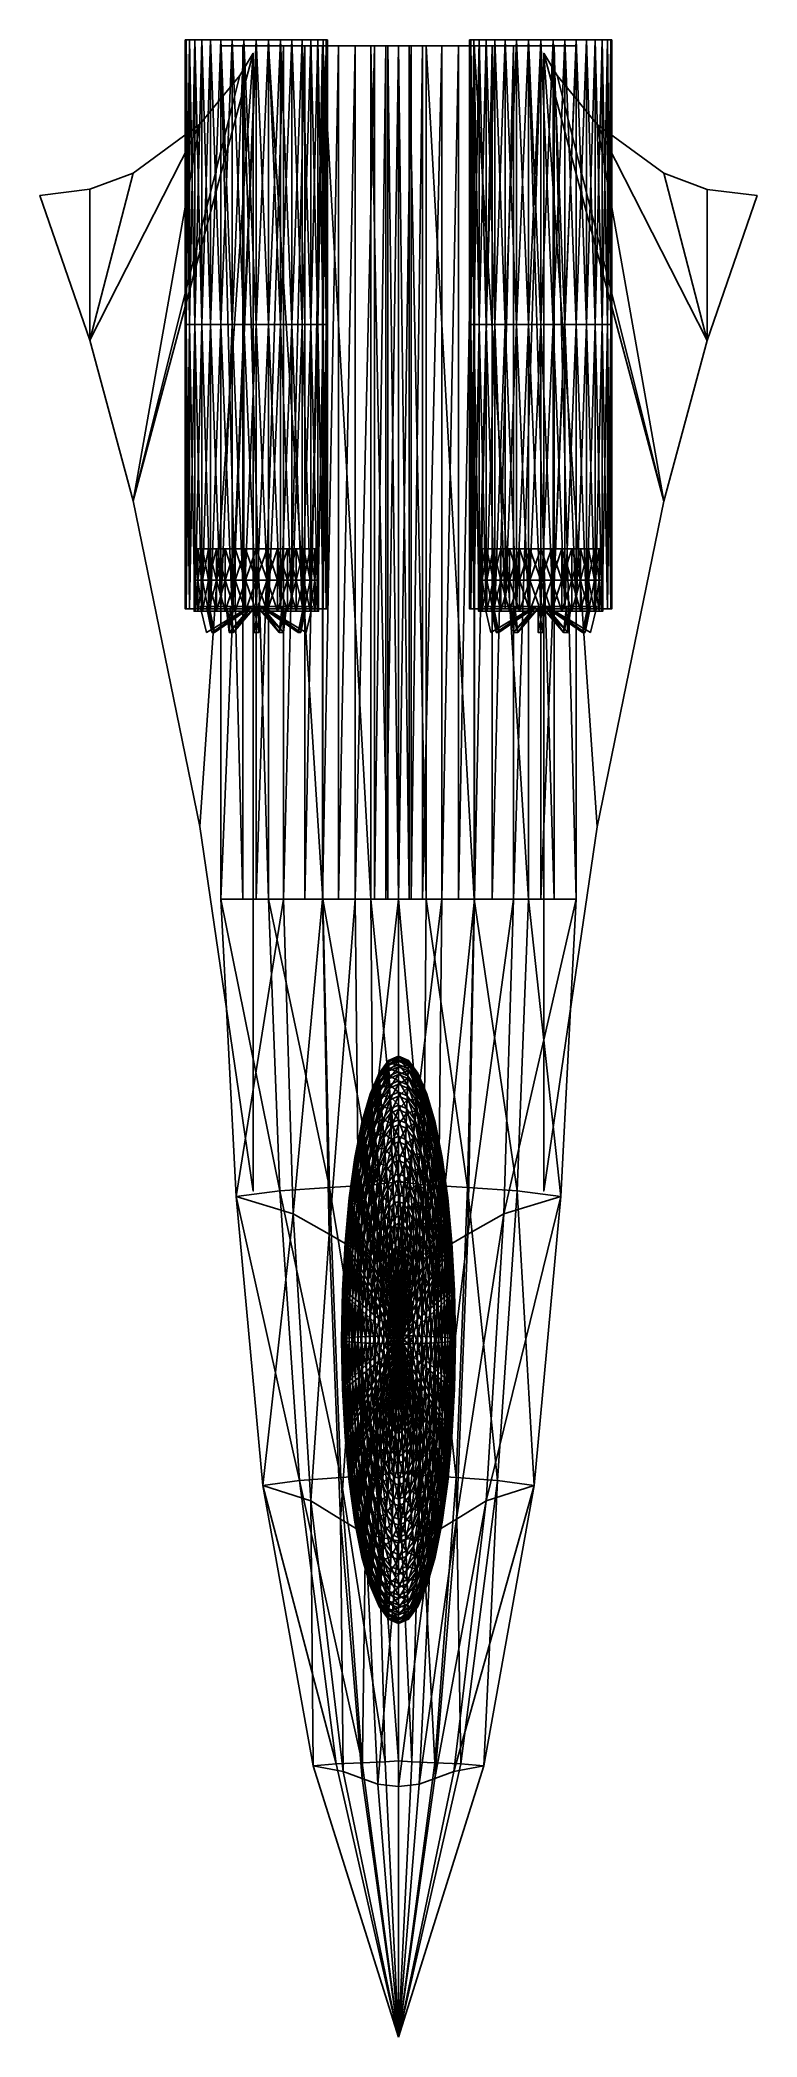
# Model space of a CAD drawing. Header units: metres. Extents: x -1.26 to 1.26, y -3.52 to 3.5.
import ezdxf

# ---------------------------------------------------------------- set-up
doc = ezdxf.new("R2010")
doc.units = ezdxf.units.M

msp = doc.modelspace()

# ---------------------------------------------------------------- linework, layer by layer
at = {"layer": 'Cylinder'}
for points in [[(0.25, 2.5, 0), (0.2538, 3.5, 0.0434), (0.2538, 2.5, 0.0434)], [(0.25, 2.5, 0), (0.25, 3.5, 0), (0.2538, 3.5, 0.0434)], [(0.25, 3.5, 0), (0.2538, 3.5, 0.0434), (0.2538, 3.5, 0.0434)], [(0.25, 3.5, 0), (0.25, 3.5, 0), (0.2538, 3.5, 0.0434)], [(0.25, 3.5, 0), (0.5, 3.5, 0), (0.2538, 3.5, 0.0434)], [(0.25, 3.5, 0), (0.5, 3.5, 0), (0.5, 3.5, 0)], [(0.2538, 2.5, -0.0434), (0.25, 3.5, 0), (0.25, 2.5, 0)], [(0.2538, 2.5, -0.0434), (0.2538, 3.5, -0.0434), (0.25, 3.5, 0)], [(0.2538, 3.5, -0.0434), (0.25, 3.5, 0), (0.25, 3.5, 0)], [(0.2538, 3.5, -0.0434), (0.2538, 3.5, -0.0434), (0.25, 3.5, 0)], [(0.2538, 3.5, -0.0434), (0.5, 3.5, 0), (0.25, 3.5, 0)], [(0.2538, 2.5, 0.0434), (0.2651, 3.5, 0.0855), (0.2651, 2.5, 0.0855)], [(0.2538, 2.5, 0.0434), (0.2538, 3.5, 0.0434), (0.2651, 3.5, 0.0855)], [(0.2538, 3.5, 0.0434), (0.2651, 3.5, 0.0855), (0.2651, 3.5, 0.0855)], [(0.2538, 3.5, 0.0434), (0.2538, 3.5, 0.0434), (0.2651, 3.5, 0.0855)], [(0.2538, 3.5, 0.0434), (0.5, 3.5, 0), (0.2651, 3.5, 0.0855)], [(0.2538, 3.5, 0.0434), (0.5, 3.5, 0), (0.5, 3.5, 0)], [(0.2538, 3.5, -0.0434), (0.5, 3.5, 0), (0.5, 3.5, 0)], [(0.2651, 2.5, -0.0855), (0.2538, 3.5, -0.0434), (0.2538, 2.5, -0.0434)], [(0.2651, 2.5, -0.0855), (0.2651, 3.5, -0.0855), (0.2538, 3.5, -0.0434)], [(0.2651, 3.5, -0.0855), (0.2538, 3.5, -0.0434), (0.2538, 3.5, -0.0434)], [(0.2651, 3.5, -0.0855), (0.2651, 3.5, -0.0855), (0.2538, 3.5, -0.0434)], [(0.2651, 3.5, -0.0855), (0.5, 3.5, 0), (0.2538, 3.5, -0.0434)], [(0.2651, 2.5, 0.0855), (0.2835, 3.5, 0.125), (0.2835, 2.5, 0.125)], [(0.2651, 2.5, 0.0855), (0.2651, 3.5, 0.0855), (0.2835, 3.5, 0.125)], [(0.2651, 3.5, 0.0855), (0.2835, 3.5, 0.125), (0.2835, 3.5, 0.125)], [(0.2651, 3.5, 0.0855), (0.2651, 3.5, 0.0855), (0.2835, 3.5, 0.125)], [(0.2651, 3.5, 0.0855), (0.5, 3.5, 0), (0.2835, 3.5, 0.125)], [(0.2651, 3.5, 0.0855), (0.5, 3.5, 0), (0.5, 3.5, 0)], [(0.2651, 3.5, -0.0855), (0.5, 3.5, 0), (0.5, 3.5, 0)], [(0.2835, 2.5, -0.125), (0.2651, 3.5, -0.0855), (0.2651, 2.5, -0.0855)], [(0.2835, 2.5, -0.125), (0.2835, 3.5, -0.125), (0.2651, 3.5, -0.0855)], [(0.2835, 3.5, -0.125), (0.2651, 3.5, -0.0855), (0.2651, 3.5, -0.0855)], [(0.2835, 3.5, -0.125), (0.2835, 3.5, -0.125), (0.2651, 3.5, -0.0855)], [(0.2835, 3.5, -0.125), (0.5, 3.5, 0), (0.2651, 3.5, -0.0855)], [(0.2835, 2.5, 0.125), (0.3085, 3.5, 0.1607), (0.3085, 2.5, 0.1607)], [(0.2835, 2.5, 0.125), (0.2835, 3.5, 0.125), (0.3085, 3.5, 0.1607)], [(0.2835, 3.5, 0.125), (0.3085, 3.5, 0.1607), (0.3085, 3.5, 0.1607)], [(0.2835, 3.5, 0.125), (0.2835, 3.5, 0.125), (0.3085, 3.5, 0.1607)], [(0.2835, 3.5, 0.125), (0.5, 3.5, 0), (0.3085, 3.5, 0.1607)], [(0.2835, 3.5, 0.125), (0.5, 3.5, 0), (0.5, 3.5, 0)], [(0.2835, 3.5, -0.125), (0.5, 3.5, 0), (0.5, 3.5, 0)], [(0.3085, 2.5, -0.1607), (0.2835, 3.5, -0.125), (0.2835, 2.5, -0.125)], [(0.3085, 2.5, -0.1607), (0.3085, 3.5, -0.1607), (0.2835, 3.5, -0.125)], [(0.3085, 3.5, -0.1607), (0.2835, 3.5, -0.125), (0.2835, 3.5, -0.125)], [(0.3085, 3.5, -0.1607), (0.3085, 3.5, -0.1607), (0.2835, 3.5, -0.125)], [(0.3085, 3.5, -0.1607), (0.5, 3.5, 0), (0.2835, 3.5, -0.125)], [(0.3085, 2.5, 0.1607), (0.3393, 3.5, 0.1915), (0.3393, 2.5, 0.1915)], [(0.3085, 2.5, 0.1607), (0.3085, 3.5, 0.1607), (0.3393, 3.5, 0.1915)], [(0.3085, 3.5, 0.1607), (0.3393, 3.5, 0.1915), (0.3393, 3.5, 0.1915)], [(0.3085, 3.5, 0.1607), (0.3085, 3.5, 0.1607), (0.3393, 3.5, 0.1915)], [(0.3085, 3.5, 0.1607), (0.5, 3.5, 0), (0.3393, 3.5, 0.1915)], [(0.3085, 3.5, 0.1607), (0.5, 3.5, 0), (0.5, 3.5, 0)], [(0.3085, 3.5, -0.1607), (0.5, 3.5, 0), (0.5, 3.5, 0)], [(0.3393, 2.5, -0.1915), (0.3085, 3.5, -0.1607), (0.3085, 2.5, -0.1607)], [(0.3393, 2.5, -0.1915), (0.3393, 3.5, -0.1915), (0.3085, 3.5, -0.1607)], [(0.3393, 3.5, -0.1915), (0.3085, 3.5, -0.1607), (0.3085, 3.5, -0.1607)], [(0.3393, 3.5, -0.1915), (0.3393, 3.5, -0.1915), (0.3085, 3.5, -0.1607)], [(0.3393, 3.5, -0.1915), (0.5, 3.5, 0), (0.3085, 3.5, -0.1607)], [(0.3393, 2.5, 0.1915), (0.375, 3.5, 0.2165), (0.375, 2.5, 0.2165)], [(0.3393, 2.5, 0.1915), (0.3393, 3.5, 0.1915), (0.375, 3.5, 0.2165)], [(0.3393, 3.5, 0.1915), (0.375, 3.5, 0.2165), (0.375, 3.5, 0.2165)], [(0.3393, 3.5, 0.1915), (0.3393, 3.5, 0.1915), (0.375, 3.5, 0.2165)], [(0.3393, 3.5, 0.1915), (0.5, 3.5, 0), (0.375, 3.5, 0.2165)], [(0.3393, 3.5, 0.1915), (0.5, 3.5, 0), (0.5, 3.5, 0)], [(0.3393, 3.5, -0.1915), (0.5, 3.5, 0), (0.5, 3.5, 0)], [(0.375, 2.5, -0.2165), (0.3393, 3.5, -0.1915), (0.3393, 2.5, -0.1915)], [(0.375, 2.5, -0.2165), (0.375, 3.5, -0.2165), (0.3393, 3.5, -0.1915)], [(0.375, 3.5, -0.2165), (0.3393, 3.5, -0.1915), (0.3393, 3.5, -0.1915)], [(0.375, 3.5, -0.2165), (0.375, 3.5, -0.2165), (0.3393, 3.5, -0.1915)], [(0.375, 3.5, -0.2165), (0.5, 3.5, 0), (0.3393, 3.5, -0.1915)], [(0.375, 2.5, 0.2165), (0.4145, 3.5, 0.2349), (0.4145, 2.5, 0.2349)], [(0.375, 2.5, 0.2165), (0.375, 3.5, 0.2165), (0.4145, 3.5, 0.2349)], [(0.375, 3.5, 0.2165), (0.4145, 3.5, 0.2349), (0.4145, 3.5, 0.2349)], [(0.375, 3.5, 0.2165), (0.375, 3.5, 0.2165), (0.4145, 3.5, 0.2349)], [(0.375, 3.5, 0.2165), (0.5, 3.5, 0), (0.4145, 3.5, 0.2349)], [(0.375, 3.5, 0.2165), (0.5, 3.5, 0), (0.5, 3.5, 0)], [(0.375, 3.5, -0.2165), (0.5, 3.5, 0), (0.5, 3.5, 0)], [(0.4145, 2.5, -0.2349), (0.375, 3.5, -0.2165), (0.375, 2.5, -0.2165)], [(0.4145, 2.5, -0.2349), (0.4145, 3.5, -0.2349), (0.375, 3.5, -0.2165)], [(0.4145, 3.5, -0.2349), (0.375, 3.5, -0.2165), (0.375, 3.5, -0.2165)], [(0.4145, 3.5, -0.2349), (0.4145, 3.5, -0.2349), (0.375, 3.5, -0.2165)], [(0.4145, 3.5, -0.2349), (0.5, 3.5, 0), (0.375, 3.5, -0.2165)], [(0.4145, 2.5, 0.2349), (0.4566, 3.5, 0.2462), (0.4566, 2.5, 0.2462)], [(0.4145, 2.5, 0.2349), (0.4145, 3.5, 0.2349), (0.4566, 3.5, 0.2462)], [(0.4145, 3.5, 0.2349), (0.4566, 3.5, 0.2462), (0.4566, 3.5, 0.2462)], [(0.4145, 3.5, 0.2349), (0.4145, 3.5, 0.2349), (0.4566, 3.5, 0.2462)], [(0.4145, 3.5, 0.2349), (0.5, 3.5, 0), (0.4566, 3.5, 0.2462)], [(0.4145, 3.5, 0.2349), (0.5, 3.5, 0), (0.5, 3.5, 0)], [(0.4145, 3.5, -0.2349), (0.5, 3.5, 0), (0.5, 3.5, 0)], [(0.4566, 2.5, -0.2462), (0.4145, 3.5, -0.2349), (0.4145, 2.5, -0.2349)], [(0.4566, 2.5, -0.2462), (0.4566, 3.5, -0.2462), (0.4145, 3.5, -0.2349)], [(0.4566, 3.5, -0.2462), (0.4145, 3.5, -0.2349), (0.4145, 3.5, -0.2349)], [(0.4566, 3.5, -0.2462), (0.4566, 3.5, -0.2462), (0.4145, 3.5, -0.2349)], [(0.4566, 3.5, -0.2462), (0.5, 3.5, 0), (0.4145, 3.5, -0.2349)], [(0.4566, 2.5, 0.2462), (0.5, 3.5, 0.25), (0.5, 2.5, 0.25)], [(0.4566, 2.5, 0.2462), (0.4566, 3.5, 0.2462), (0.5, 3.5, 0.25)], [(0.4566, 3.5, 0.2462), (0.5, 3.5, 0.25), (0.5, 3.5, 0.25)], [(0.4566, 3.5, 0.2462), (0.4566, 3.5, 0.2462), (0.5, 3.5, 0.25)], [(0.4566, 3.5, 0.2462), (0.5, 3.5, 0), (0.5, 3.5, 0.25)], [(0.4566, 3.5, 0.2462), (0.5, 3.5, 0), (0.5, 3.5, 0)], [(0.4566, 3.5, -0.2462), (0.5, 3.5, 0), (0.5, 3.5, 0)], [(0.5, 2.5, -0.25), (0.4566, 3.5, -0.2462), (0.4566, 2.5, -0.2462)], [(0.5, 2.5, -0.25), (0.5, 3.5, -0.25), (0.4566, 3.5, -0.2462)], [(0.5, 3.5, -0.25), (0.4566, 3.5, -0.2462), (0.4566, 3.5, -0.2462)], [(0.5, 3.5, -0.25), (0.5, 3.5, -0.25), (0.4566, 3.5, -0.2462)], [(0.5, 3.5, -0.25), (0.5, 3.5, 0), (0.4566, 3.5, -0.2462)], [(0.5, 3.5, -0.25), (0.5, 3.5, 0), (0.5, 3.5, 0)], [(0.5434, 2.5, -0.2462), (0.5, 3.5, -0.25), (0.5, 2.5, -0.25)], [(0.5434, 2.5, -0.2462), (0.5434, 3.5, -0.2462), (0.5, 3.5, -0.25)], [(0.5434, 3.5, -0.2462), (0.5, 3.5, -0.25), (0.5, 3.5, -0.25)], [(0.5434, 3.5, -0.2462), (0.5434, 3.5, -0.2462), (0.5, 3.5, -0.25)], [(0.5434, 3.5, -0.2462), (0.5, 3.5, 0), (0.5, 3.5, -0.25)], [(0.5434, 3.5, -0.2462), (0.5, 3.5, 0), (0.5, 3.5, 0)], [(0.5855, 3.5, -0.2349), (0.5, 3.5, 0), (0.5434, 3.5, -0.2462)], [(0.5855, 3.5, -0.2349), (0.5, 3.5, 0), (0.5, 3.5, 0)], [(0.625, 3.5, -0.2165), (0.5, 3.5, 0), (0.5855, 3.5, -0.2349)], [(0.625, 3.5, -0.2165), (0.5, 3.5, 0), (0.5, 3.5, 0)], [(0.6607, 3.5, -0.1915), (0.5, 3.5, 0), (0.625, 3.5, -0.2165)], [(0.6607, 3.5, -0.1915), (0.5, 3.5, 0), (0.5, 3.5, 0)], [(0.6915, 3.5, -0.1607), (0.5, 3.5, 0), (0.6607, 3.5, -0.1915)], [(0.6915, 3.5, -0.1607), (0.5, 3.5, 0), (0.5, 3.5, 0)], [(0.7165, 3.5, -0.125), (0.5, 3.5, 0), (0.6915, 3.5, -0.1607)], [(0.7165, 3.5, -0.125), (0.5, 3.5, 0), (0.5, 3.5, 0)], [(0.7349, 3.5, -0.0855), (0.5, 3.5, 0), (0.7165, 3.5, -0.125)], [(0.7349, 3.5, -0.0855), (0.5, 3.5, 0), (0.5, 3.5, 0)], [(0.7462, 3.5, -0.0434), (0.5, 3.5, 0), (0.7349, 3.5, -0.0855)], [(0.7462, 3.5, -0.0434), (0.5, 3.5, 0), (0.5, 3.5, 0)], [(0.75, 3.5, 0), (0.5, 3.5, 0), (0.7462, 3.5, -0.0434)], [(0.75, 3.5, 0), (0.5, 3.5, 0), (0.5, 3.5, 0)], [(0.7462, 3.5, 0.0434), (0.5, 3.5, 0), (0.75, 3.5, 0)], [(0.7462, 3.5, 0.0434), (0.5, 3.5, 0), (0.5, 3.5, 0)], [(0.7349, 3.5, 0.0855), (0.5, 3.5, 0), (0.7462, 3.5, 0.0434)], [(0.7349, 3.5, 0.0855), (0.5, 3.5, 0), (0.5, 3.5, 0)], [(0.7165, 3.5, 0.125), (0.5, 3.5, 0), (0.7349, 3.5, 0.0855)], [(0.7165, 3.5, 0.125), (0.5, 3.5, 0), (0.5, 3.5, 0)], [(0.6915, 3.5, 0.1607), (0.5, 3.5, 0), (0.7165, 3.5, 0.125)], [(0.6915, 3.5, 0.1607), (0.5, 3.5, 0), (0.5, 3.5, 0)], [(0.6607, 3.5, 0.1915), (0.5, 3.5, 0), (0.6915, 3.5, 0.1607)], [(0.6607, 3.5, 0.1915), (0.5, 3.5, 0), (0.5, 3.5, 0)], [(0.625, 3.5, 0.2165), (0.5, 3.5, 0), (0.6607, 3.5, 0.1915)], [(0.625, 3.5, 0.2165), (0.5, 3.5, 0), (0.5, 3.5, 0)], [(0.5855, 3.5, 0.2349), (0.5, 3.5, 0), (0.625, 3.5, 0.2165)], [(0.5855, 3.5, 0.2349), (0.5, 3.5, 0), (0.5, 3.5, 0)], [(0.5434, 3.5, 0.2462), (0.5, 3.5, 0), (0.5855, 3.5, 0.2349)], [(0.5434, 3.5, 0.2462), (0.5, 3.5, 0), (0.5, 3.5, 0)], [(0.5, 2.5, 0.25), (0.5434, 3.5, 0.2462), (0.5434, 2.5, 0.2462)], [(0.5, 2.5, 0.25), (0.5, 3.5, 0.25), (0.5434, 3.5, 0.2462)], [(0.5, 3.5, 0.25), (0.5434, 3.5, 0.2462), (0.5434, 3.5, 0.2462)], [(0.5, 3.5, 0.25), (0.5, 3.5, 0.25), (0.5434, 3.5, 0.2462)], [(0.5, 3.5, 0.25), (0.5, 3.5, 0), (0.5434, 3.5, 0.2462)], [(0.5, 3.5, 0.25), (0.5, 3.5, 0), (0.5, 3.5, 0)], [(0.5855, 2.5, -0.2349), (0.5434, 3.5, -0.2462), (0.5434, 2.5, -0.2462)], [(0.5855, 2.5, -0.2349), (0.5855, 3.5, -0.2349), (0.5434, 3.5, -0.2462)], [(0.5855, 3.5, -0.2349), (0.5434, 3.5, -0.2462), (0.5434, 3.5, -0.2462)], [(0.5855, 3.5, -0.2349), (0.5855, 3.5, -0.2349), (0.5434, 3.5, -0.2462)], [(0.5434, 2.5, 0.2462), (0.5855, 3.5, 0.2349), (0.5855, 2.5, 0.2349)], [(0.5434, 2.5, 0.2462), (0.5434, 3.5, 0.2462), (0.5855, 3.5, 0.2349)], [(0.5434, 3.5, 0.2462), (0.5855, 3.5, 0.2349), (0.5855, 3.5, 0.2349)], [(0.5434, 3.5, 0.2462), (0.5434, 3.5, 0.2462), (0.5855, 3.5, 0.2349)], [(0.625, 2.5, -0.2165), (0.5855, 3.5, -0.2349), (0.5855, 2.5, -0.2349)], [(0.625, 2.5, -0.2165), (0.625, 3.5, -0.2165), (0.5855, 3.5, -0.2349)], [(0.625, 3.5, -0.2165), (0.5855, 3.5, -0.2349), (0.5855, 3.5, -0.2349)], [(0.625, 3.5, -0.2165), (0.625, 3.5, -0.2165), (0.5855, 3.5, -0.2349)], [(0.5855, 2.5, 0.2349), (0.625, 3.5, 0.2165), (0.625, 2.5, 0.2165)], [(0.5855, 2.5, 0.2349), (0.5855, 3.5, 0.2349), (0.625, 3.5, 0.2165)], [(0.5855, 3.5, 0.2349), (0.625, 3.5, 0.2165), (0.625, 3.5, 0.2165)], [(0.5855, 3.5, 0.2349), (0.5855, 3.5, 0.2349), (0.625, 3.5, 0.2165)], [(0.6607, 2.5, -0.1915), (0.625, 3.5, -0.2165), (0.625, 2.5, -0.2165)], [(0.6607, 2.5, -0.1915), (0.6607, 3.5, -0.1915), (0.625, 3.5, -0.2165)], [(0.6607, 3.5, -0.1915), (0.625, 3.5, -0.2165), (0.625, 3.5, -0.2165)], [(0.6607, 3.5, -0.1915), (0.6607, 3.5, -0.1915), (0.625, 3.5, -0.2165)], [(0.625, 2.5, 0.2165), (0.6607, 3.5, 0.1915), (0.6607, 2.5, 0.1915)], [(0.625, 2.5, 0.2165), (0.625, 3.5, 0.2165), (0.6607, 3.5, 0.1915)], [(0.625, 3.5, 0.2165), (0.6607, 3.5, 0.1915), (0.6607, 3.5, 0.1915)], [(0.625, 3.5, 0.2165), (0.625, 3.5, 0.2165), (0.6607, 3.5, 0.1915)], [(0.6915, 2.5, -0.1607), (0.6607, 3.5, -0.1915), (0.6607, 2.5, -0.1915)], [(0.6915, 2.5, -0.1607), (0.6915, 3.5, -0.1607), (0.6607, 3.5, -0.1915)], [(0.6915, 3.5, -0.1607), (0.6607, 3.5, -0.1915), (0.6607, 3.5, -0.1915)], [(0.6915, 3.5, -0.1607), (0.6915, 3.5, -0.1607), (0.6607, 3.5, -0.1915)], [(0.6607, 2.5, 0.1915), (0.6915, 3.5, 0.1607), (0.6915, 2.5, 0.1607)], [(0.6607, 2.5, 0.1915), (0.6607, 3.5, 0.1915), (0.6915, 3.5, 0.1607)], [(0.6607, 3.5, 0.1915), (0.6915, 3.5, 0.1607), (0.6915, 3.5, 0.1607)], [(0.6607, 3.5, 0.1915), (0.6607, 3.5, 0.1915), (0.6915, 3.5, 0.1607)], [(0.7165, 2.5, -0.125), (0.6915, 3.5, -0.1607), (0.6915, 2.5, -0.1607)], [(0.7165, 2.5, -0.125), (0.7165, 3.5, -0.125), (0.6915, 3.5, -0.1607)], [(0.7165, 3.5, -0.125), (0.6915, 3.5, -0.1607), (0.6915, 3.5, -0.1607)], [(0.7165, 3.5, -0.125), (0.7165, 3.5, -0.125), (0.6915, 3.5, -0.1607)], [(0.6915, 2.5, 0.1607), (0.7165, 3.5, 0.125), (0.7165, 2.5, 0.125)], [(0.6915, 2.5, 0.1607), (0.6915, 3.5, 0.1607), (0.7165, 3.5, 0.125)], [(0.6915, 3.5, 0.1607), (0.7165, 3.5, 0.125), (0.7165, 3.5, 0.125)], [(0.6915, 3.5, 0.1607), (0.6915, 3.5, 0.1607), (0.7165, 3.5, 0.125)], [(0.7349, 2.5, -0.0855), (0.7165, 3.5, -0.125), (0.7165, 2.5, -0.125)], [(0.7349, 2.5, -0.0855), (0.7349, 3.5, -0.0855), (0.7165, 3.5, -0.125)], [(0.7349, 3.5, -0.0855), (0.7165, 3.5, -0.125), (0.7165, 3.5, -0.125)], [(0.7349, 3.5, -0.0855), (0.7349, 3.5, -0.0855), (0.7165, 3.5, -0.125)], [(0.7165, 2.5, 0.125), (0.7349, 3.5, 0.0855), (0.7349, 2.5, 0.0855)], [(0.7165, 2.5, 0.125), (0.7165, 3.5, 0.125), (0.7349, 3.5, 0.0855)], [(0.7165, 3.5, 0.125), (0.7349, 3.5, 0.0855), (0.7349, 3.5, 0.0855)], [(0.7165, 3.5, 0.125), (0.7165, 3.5, 0.125), (0.7349, 3.5, 0.0855)], [(0.7462, 2.5, -0.0434), (0.7349, 3.5, -0.0855), (0.7349, 2.5, -0.0855)], [(0.7462, 2.5, -0.0434), (0.7462, 3.5, -0.0434), (0.7349, 3.5, -0.0855)], [(0.7462, 3.5, -0.0434), (0.7349, 3.5, -0.0855), (0.7349, 3.5, -0.0855)], [(0.7462, 3.5, -0.0434), (0.7462, 3.5, -0.0434), (0.7349, 3.5, -0.0855)], [(0.7349, 2.5, 0.0855), (0.7462, 3.5, 0.0434), (0.7462, 2.5, 0.0434)], [(0.7349, 2.5, 0.0855), (0.7349, 3.5, 0.0855), (0.7462, 3.5, 0.0434)], [(0.7349, 3.5, 0.0855), (0.7462, 3.5, 0.0434), (0.7462, 3.5, 0.0434)], [(0.7349, 3.5, 0.0855), (0.7349, 3.5, 0.0855), (0.7462, 3.5, 0.0434)], [(0.75, 2.5, 0), (0.7462, 3.5, -0.0434), (0.7462, 2.5, -0.0434)], [(0.75, 2.5, 0), (0.75, 3.5, 0), (0.7462, 3.5, -0.0434)], [(0.75, 3.5, 0), (0.7462, 3.5, -0.0434), (0.7462, 3.5, -0.0434)], [(0.75, 3.5, 0), (0.75, 3.5, 0), (0.7462, 3.5, -0.0434)], [(0.7462, 2.5, 0.0434), (0.75, 3.5, 0), (0.75, 2.5, 0)], [(0.7462, 2.5, 0.0434), (0.7462, 3.5, 0.0434), (0.75, 3.5, 0)], [(0.7462, 3.5, 0.0434), (0.75, 3.5, 0), (0.75, 3.5, 0)], [(0.7462, 3.5, 0.0434), (0.7462, 3.5, 0.0434), (0.75, 3.5, 0)], [(0.25, 1.5, 0), (0.2538, 2.5, 0.0434), (0.2538, 1.5, 0.0434)], [(0.25, 1.5, 0), (0.25, 2.5, 0), (0.2538, 2.5, 0.0434)], [(0.2538, 1.5, -0.0434), (0.25, 2.5, 0), (0.25, 1.5, 0)], [(0.2538, 1.5, -0.0434), (0.2538, 2.5, -0.0434), (0.25, 2.5, 0)], [(0.2538, 1.5, 0.0434), (0.2651, 2.5, 0.0855), (0.2651, 1.5, 0.0855)], [(0.2538, 1.5, 0.0434), (0.2538, 2.5, 0.0434), (0.2651, 2.5, 0.0855)], [(0.2651, 1.5, -0.0855), (0.2538, 2.5, -0.0434), (0.2538, 1.5, -0.0434)], [(0.2651, 1.5, -0.0855), (0.2651, 2.5, -0.0855), (0.2538, 2.5, -0.0434)], [(0.2651, 1.5, 0.0855), (0.2835, 2.5, 0.125), (0.2835, 1.5, 0.125)], [(0.2651, 1.5, 0.0855), (0.2651, 2.5, 0.0855), (0.2835, 2.5, 0.125)], [(0.2835, 1.5, -0.125), (0.2651, 2.5, -0.0855), (0.2651, 1.5, -0.0855)], [(0.2835, 1.5, -0.125), (0.2835, 2.5, -0.125), (0.2651, 2.5, -0.0855)], [(0.2835, 1.5, 0.125), (0.3085, 2.5, 0.1607), (0.3085, 1.5, 0.1607)], [(0.2835, 1.5, 0.125), (0.2835, 2.5, 0.125), (0.3085, 2.5, 0.1607)], [(0.3085, 1.5, -0.1607), (0.2835, 2.5, -0.125), (0.2835, 1.5, -0.125)], [(0.3085, 1.5, -0.1607), (0.3085, 2.5, -0.1607), (0.2835, 2.5, -0.125)], [(0.3085, 1.5, 0.1607), (0.3393, 2.5, 0.1915), (0.3393, 1.5, 0.1915)], [(0.3085, 1.5, 0.1607), (0.3085, 2.5, 0.1607), (0.3393, 2.5, 0.1915)], [(0.3393, 1.5, -0.1915), (0.3085, 2.5, -0.1607), (0.3085, 1.5, -0.1607)], [(0.3393, 1.5, -0.1915), (0.3393, 2.5, -0.1915), (0.3085, 2.5, -0.1607)], [(0.3393, 1.5, 0.1915), (0.375, 2.5, 0.2165), (0.375, 1.5, 0.2165)], [(0.3393, 1.5, 0.1915), (0.3393, 2.5, 0.1915), (0.375, 2.5, 0.2165)], [(0.375, 1.5, -0.2165), (0.3393, 2.5, -0.1915), (0.3393, 1.5, -0.1915)], [(0.375, 1.5, -0.2165), (0.375, 2.5, -0.2165), (0.3393, 2.5, -0.1915)], [(0.375, 1.5, 0.2165), (0.4145, 2.5, 0.2349), (0.4145, 1.5, 0.2349)], [(0.375, 1.5, 0.2165), (0.375, 2.5, 0.2165), (0.4145, 2.5, 0.2349)], [(0.4145, 1.5, -0.2349), (0.375, 2.5, -0.2165), (0.375, 1.5, -0.2165)], [(0.4145, 1.5, -0.2349), (0.4145, 2.5, -0.2349), (0.375, 2.5, -0.2165)], [(0.4145, 1.5, 0.2349), (0.4566, 2.5, 0.2462), (0.4566, 1.5, 0.2462)], [(0.4145, 1.5, 0.2349), (0.4145, 2.5, 0.2349), (0.4566, 2.5, 0.2462)], [(0.4566, 1.5, -0.2462), (0.4145, 2.5, -0.2349), (0.4145, 1.5, -0.2349)], [(0.4566, 1.5, -0.2462), (0.4566, 2.5, -0.2462), (0.4145, 2.5, -0.2349)], [(0.4566, 1.5, 0.2462), (0.5, 2.5, 0.25), (0.5, 1.5, 0.25)], [(0.4566, 1.5, 0.2462), (0.4566, 2.5, 0.2462), (0.5, 2.5, 0.25)], [(0.5, 1.5, -0.25), (0.4566, 2.5, -0.2462), (0.4566, 1.5, -0.2462)], [(0.5, 1.5, -0.25), (0.5, 2.5, -0.25), (0.4566, 2.5, -0.2462)], [(0.5434, 1.5, -0.2462), (0.5, 2.5, -0.25), (0.5, 1.5, -0.25)], [(0.5434, 1.5, -0.2462), (0.5434, 2.5, -0.2462), (0.5, 2.5, -0.25)], [(0.5, 1.5, 0.25), (0.5434, 2.5, 0.2462), (0.5434, 1.5, 0.2462)], [(0.5, 1.5, 0.25), (0.5, 2.5, 0.25), (0.5434, 2.5, 0.2462)], [(0.5855, 1.5, -0.2349), (0.5434, 2.5, -0.2462), (0.5434, 1.5, -0.2462)], [(0.5855, 1.5, -0.2349), (0.5855, 2.5, -0.2349), (0.5434, 2.5, -0.2462)], [(0.5434, 1.5, 0.2462), (0.5855, 2.5, 0.2349), (0.5855, 1.5, 0.2349)], [(0.5434, 1.5, 0.2462), (0.5434, 2.5, 0.2462), (0.5855, 2.5, 0.2349)], [(0.625, 1.5, -0.2165), (0.5855, 2.5, -0.2349), (0.5855, 1.5, -0.2349)], [(0.625, 1.5, -0.2165), (0.625, 2.5, -0.2165), (0.5855, 2.5, -0.2349)], [(0.5855, 1.5, 0.2349), (0.625, 2.5, 0.2165), (0.625, 1.5, 0.2165)], [(0.5855, 1.5, 0.2349), (0.5855, 2.5, 0.2349), (0.625, 2.5, 0.2165)], [(0.6607, 1.5, -0.1915), (0.625, 2.5, -0.2165), (0.625, 1.5, -0.2165)], [(0.6607, 1.5, -0.1915), (0.6607, 2.5, -0.1915), (0.625, 2.5, -0.2165)], [(0.625, 1.5, 0.2165), (0.6607, 2.5, 0.1915), (0.6607, 1.5, 0.1915)], [(0.625, 1.5, 0.2165), (0.625, 2.5, 0.2165), (0.6607, 2.5, 0.1915)], [(0.6915, 1.5, -0.1607), (0.6607, 2.5, -0.1915), (0.6607, 1.5, -0.1915)], [(0.6915, 1.5, -0.1607), (0.6915, 2.5, -0.1607), (0.6607, 2.5, -0.1915)], [(0.6607, 1.5, 0.1915), (0.6915, 2.5, 0.1607), (0.6915, 1.5, 0.1607)], [(0.6607, 1.5, 0.1915), (0.6607, 2.5, 0.1915), (0.6915, 2.5, 0.1607)], [(0.7165, 1.5, -0.125), (0.6915, 2.5, -0.1607), (0.6915, 1.5, -0.1607)], [(0.7165, 1.5, -0.125), (0.7165, 2.5, -0.125), (0.6915, 2.5, -0.1607)], [(0.6915, 1.5, 0.1607), (0.7165, 2.5, 0.125), (0.7165, 1.5, 0.125)], [(0.6915, 1.5, 0.1607), (0.6915, 2.5, 0.1607), (0.7165, 2.5, 0.125)], [(0.7349, 1.5, -0.0855), (0.7165, 2.5, -0.125), (0.7165, 1.5, -0.125)], [(0.7349, 1.5, -0.0855), (0.7349, 2.5, -0.0855), (0.7165, 2.5, -0.125)], [(0.7165, 1.5, 0.125), (0.7349, 2.5, 0.0855), (0.7349, 1.5, 0.0855)], [(0.7165, 1.5, 0.125), (0.7165, 2.5, 0.125), (0.7349, 2.5, 0.0855)], [(0.7462, 1.5, -0.0434), (0.7349, 2.5, -0.0855), (0.7349, 1.5, -0.0855)], [(0.7462, 1.5, -0.0434), (0.7462, 2.5, -0.0434), (0.7349, 2.5, -0.0855)], [(0.7349, 1.5, 0.0855), (0.7462, 2.5, 0.0434), (0.7462, 1.5, 0.0434)], [(0.7349, 1.5, 0.0855), (0.7349, 2.5, 0.0855), (0.7462, 2.5, 0.0434)], [(0.75, 1.5, 0), (0.7462, 2.5, -0.0434), (0.7462, 1.5, -0.0434)], [(0.75, 1.5, 0), (0.75, 2.5, 0), (0.7462, 2.5, -0.0434)], [(0.7462, 1.5, 0.0434), (0.75, 2.5, 0), (0.75, 1.5, 0)], [(0.7462, 1.5, 0.0434), (0.7462, 2.5, 0.0434), (0.75, 2.5, 0)], [(0.5, 1.5, 0), (0.25, 1.5, 0), (0.2538, 1.5, 0.0434)], [(0.25, 1.5, 0), (0.2538, 1.5, 0.0434), (0.2538, 1.5, 0.0434)], [(0.25, 1.5, 0), (0.25, 1.5, 0), (0.2538, 1.5, 0.0434)], [(0.5, 1.5, 0), (0.25, 1.5, 0), (0.5, 1.5, 0)], [(0.5, 1.5, 0), (0.2538, 1.5, -0.0434), (0.25, 1.5, 0)], [(0.2538, 1.5, -0.0434), (0.25, 1.5, 0), (0.25, 1.5, 0)], [(0.2538, 1.5, -0.0434), (0.2538, 1.5, -0.0434), (0.25, 1.5, 0)], [(0.5, 1.5, 0), (0.2538, 1.5, 0.0434), (0.2651, 1.5, 0.0855)], [(0.2538, 1.5, 0.0434), (0.2651, 1.5, 0.0855), (0.2651, 1.5, 0.0855)], [(0.2538, 1.5, 0.0434), (0.2538, 1.5, 0.0434), (0.2651, 1.5, 0.0855)], [(0.5, 1.5, 0), (0.2538, 1.5, 0.0434), (0.5, 1.5, 0)], [(0.5, 1.5, 0), (0.2538, 1.5, -0.0434), (0.5, 1.5, 0)], [(0.5, 1.5, 0), (0.2651, 1.5, -0.0855), (0.2538, 1.5, -0.0434)], [(0.2651, 1.5, -0.0855), (0.2538, 1.5, -0.0434), (0.2538, 1.5, -0.0434)], [(0.2651, 1.5, -0.0855), (0.2651, 1.5, -0.0855), (0.2538, 1.5, -0.0434)], [(0.5, 1.5, 0), (0.2651, 1.5, 0.0855), (0.2835, 1.5, 0.125)], [(0.2651, 1.5, 0.0855), (0.2835, 1.5, 0.125), (0.2835, 1.5, 0.125)], [(0.2651, 1.5, 0.0855), (0.2651, 1.5, 0.0855), (0.2835, 1.5, 0.125)], [(0.5, 1.5, 0), (0.2651, 1.5, 0.0855), (0.5, 1.5, 0)], [(0.5, 1.5, 0), (0.2651, 1.5, -0.0855), (0.5, 1.5, 0)], [(0.5, 1.5, 0), (0.2835, 1.5, -0.125), (0.2651, 1.5, -0.0855)], [(0.2835, 1.5, -0.125), (0.2651, 1.5, -0.0855), (0.2651, 1.5, -0.0855)], [(0.2835, 1.5, -0.125), (0.2835, 1.5, -0.125), (0.2651, 1.5, -0.0855)], [(0.5, 1.5, 0), (0.2835, 1.5, 0.125), (0.3085, 1.5, 0.1607)], [(0.2835, 1.5, 0.125), (0.3085, 1.5, 0.1607), (0.3085, 1.5, 0.1607)], [(0.2835, 1.5, 0.125), (0.2835, 1.5, 0.125), (0.3085, 1.5, 0.1607)], [(0.5, 1.5, 0), (0.2835, 1.5, 0.125), (0.5, 1.5, 0)], [(0.5, 1.5, 0), (0.2835, 1.5, -0.125), (0.5, 1.5, 0)], [(0.5, 1.5, 0), (0.3085, 1.5, -0.1607), (0.2835, 1.5, -0.125)], [(0.3085, 1.5, -0.1607), (0.2835, 1.5, -0.125), (0.2835, 1.5, -0.125)], [(0.3085, 1.5, -0.1607), (0.3085, 1.5, -0.1607), (0.2835, 1.5, -0.125)], [(0.5, 1.5, 0), (0.3085, 1.5, 0.1607), (0.3393, 1.5, 0.1915)], [(0.3085, 1.5, 0.1607), (0.3393, 1.5, 0.1915), (0.3393, 1.5, 0.1915)], [(0.3085, 1.5, 0.1607), (0.3085, 1.5, 0.1607), (0.3393, 1.5, 0.1915)], [(0.5, 1.5, 0), (0.3085, 1.5, 0.1607), (0.5, 1.5, 0)], [(0.5, 1.5, 0), (0.3085, 1.5, -0.1607), (0.5, 1.5, 0)], [(0.5, 1.5, 0), (0.3393, 1.5, -0.1915), (0.3085, 1.5, -0.1607)], [(0.3393, 1.5, -0.1915), (0.3085, 1.5, -0.1607), (0.3085, 1.5, -0.1607)], [(0.3393, 1.5, -0.1915), (0.3393, 1.5, -0.1915), (0.3085, 1.5, -0.1607)], [(0.5, 1.5, 0), (0.3393, 1.5, 0.1915), (0.375, 1.5, 0.2165)], [(0.3393, 1.5, 0.1915), (0.375, 1.5, 0.2165), (0.375, 1.5, 0.2165)], [(0.3393, 1.5, 0.1915), (0.3393, 1.5, 0.1915), (0.375, 1.5, 0.2165)], [(0.5, 1.5, 0), (0.3393, 1.5, 0.1915), (0.5, 1.5, 0)], [(0.5, 1.5, 0), (0.3393, 1.5, -0.1915), (0.5, 1.5, 0)], [(0.5, 1.5, 0), (0.375, 1.5, -0.2165), (0.3393, 1.5, -0.1915)], [(0.375, 1.5, -0.2165), (0.3393, 1.5, -0.1915), (0.3393, 1.5, -0.1915)], [(0.375, 1.5, -0.2165), (0.375, 1.5, -0.2165), (0.3393, 1.5, -0.1915)], [(0.5, 1.5, 0), (0.375, 1.5, 0.2165), (0.4145, 1.5, 0.2349)], [(0.375, 1.5, 0.2165), (0.4145, 1.5, 0.2349), (0.4145, 1.5, 0.2349)], [(0.375, 1.5, 0.2165), (0.375, 1.5, 0.2165), (0.4145, 1.5, 0.2349)], [(0.5, 1.5, 0), (0.375, 1.5, 0.2165), (0.5, 1.5, 0)], [(0.5, 1.5, 0), (0.375, 1.5, -0.2165), (0.5, 1.5, 0)], [(0.5, 1.5, 0), (0.4145, 1.5, -0.2349), (0.375, 1.5, -0.2165)], [(0.4145, 1.5, -0.2349), (0.375, 1.5, -0.2165), (0.375, 1.5, -0.2165)], [(0.4145, 1.5, -0.2349), (0.4145, 1.5, -0.2349), (0.375, 1.5, -0.2165)], [(0.5, 1.5, 0), (0.4145, 1.5, 0.2349), (0.4566, 1.5, 0.2462)], [(0.4145, 1.5, 0.2349), (0.4566, 1.5, 0.2462), (0.4566, 1.5, 0.2462)], [(0.4145, 1.5, 0.2349), (0.4145, 1.5, 0.2349), (0.4566, 1.5, 0.2462)], [(0.5, 1.5, 0), (0.4145, 1.5, 0.2349), (0.5, 1.5, 0)], [(0.5, 1.5, 0), (0.4145, 1.5, -0.2349), (0.5, 1.5, 0)], [(0.5, 1.5, 0), (0.4566, 1.5, -0.2462), (0.4145, 1.5, -0.2349)], [(0.4566, 1.5, -0.2462), (0.4145, 1.5, -0.2349), (0.4145, 1.5, -0.2349)], [(0.4566, 1.5, -0.2462), (0.4566, 1.5, -0.2462), (0.4145, 1.5, -0.2349)], [(0.5, 1.5, 0), (0.4566, 1.5, 0.2462), (0.5, 1.5, 0.25)], [(0.4566, 1.5, 0.2462), (0.5, 1.5, 0.25), (0.5, 1.5, 0.25)], [(0.4566, 1.5, 0.2462), (0.4566, 1.5, 0.2462), (0.5, 1.5, 0.25)], [(0.5, 1.5, 0), (0.4566, 1.5, 0.2462), (0.5, 1.5, 0)], [(0.5, 1.5, 0), (0.4566, 1.5, -0.2462), (0.5, 1.5, 0)], [(0.5, 1.5, 0), (0.5, 1.5, -0.25), (0.4566, 1.5, -0.2462)], [(0.5, 1.5, -0.25), (0.4566, 1.5, -0.2462), (0.4566, 1.5, -0.2462)], [(0.5, 1.5, -0.25), (0.5, 1.5, -0.25), (0.4566, 1.5, -0.2462)], [(0.5, 1.5, 0), (0.5, 1.5, 0.25), (0.5, 1.5, 0)], [(0.5, 1.5, 0), (0.5, 1.5, -0.25), (0.5, 1.5, 0)], [(0.5, 1.5, 0), (0.5434, 1.5, -0.2462), (0.5, 1.5, -0.25)], [(0.5434, 1.5, -0.2462), (0.5, 1.5, -0.25), (0.5, 1.5, -0.25)], [(0.5434, 1.5, -0.2462), (0.5434, 1.5, -0.2462), (0.5, 1.5, -0.25)], [(0.5, 1.5, 0), (0.5434, 1.5, -0.2462), (0.5, 1.5, 0)], [(0.5, 1.5, 0), (0.5855, 1.5, -0.2349), (0.5434, 1.5, -0.2462)], [(0.5, 1.5, 0), (0.5855, 1.5, -0.2349), (0.5, 1.5, 0)], [(0.5, 1.5, 0), (0.625, 1.5, -0.2165), (0.5855, 1.5, -0.2349)], [(0.5, 1.5, 0), (0.625, 1.5, -0.2165), (0.5, 1.5, 0)], [(0.5, 1.5, 0), (0.6607, 1.5, -0.1915), (0.625, 1.5, -0.2165)], [(0.5, 1.5, 0), (0.6607, 1.5, -0.1915), (0.5, 1.5, 0)], [(0.5, 1.5, 0), (0.6915, 1.5, -0.1607), (0.6607, 1.5, -0.1915)], [(0.5, 1.5, 0), (0.6915, 1.5, -0.1607), (0.5, 1.5, 0)], [(0.5, 1.5, 0), (0.7165, 1.5, -0.125), (0.6915, 1.5, -0.1607)], [(0.5, 1.5, 0), (0.7165, 1.5, -0.125), (0.5, 1.5, 0)], [(0.5, 1.5, 0), (0.7349, 1.5, -0.0855), (0.7165, 1.5, -0.125)], [(0.5, 1.5, 0), (0.7349, 1.5, -0.0855), (0.5, 1.5, 0)], [(0.5, 1.5, 0), (0.7462, 1.5, -0.0434), (0.7349, 1.5, -0.0855)], [(0.5, 1.5, 0), (0.7462, 1.5, -0.0434), (0.5, 1.5, 0)], [(0.5, 1.5, 0), (0.75, 1.5, 0), (0.7462, 1.5, -0.0434)], [(0.5, 1.5, 0), (0.75, 1.5, 0), (0.5, 1.5, 0)], [(0.5, 1.5, 0), (0.7462, 1.5, 0.0434), (0.75, 1.5, 0)], [(0.5, 1.5, 0), (0.7462, 1.5, 0.0434), (0.5, 1.5, 0)], [(0.5, 1.5, 0), (0.7349, 1.5, 0.0855), (0.7462, 1.5, 0.0434)], [(0.5, 1.5, 0), (0.7349, 1.5, 0.0855), (0.5, 1.5, 0)], [(0.5, 1.5, 0), (0.7165, 1.5, 0.125), (0.7349, 1.5, 0.0855)], [(0.5, 1.5, 0), (0.7165, 1.5, 0.125), (0.5, 1.5, 0)], [(0.5, 1.5, 0), (0.6915, 1.5, 0.1607), (0.7165, 1.5, 0.125)], [(0.5, 1.5, 0), (0.6915, 1.5, 0.1607), (0.5, 1.5, 0)], [(0.5, 1.5, 0), (0.6607, 1.5, 0.1915), (0.6915, 1.5, 0.1607)], [(0.5, 1.5, 0), (0.6607, 1.5, 0.1915), (0.5, 1.5, 0)], [(0.5, 1.5, 0), (0.625, 1.5, 0.2165), (0.6607, 1.5, 0.1915)], [(0.5, 1.5, 0), (0.625, 1.5, 0.2165), (0.5, 1.5, 0)], [(0.5, 1.5, 0), (0.5855, 1.5, 0.2349), (0.625, 1.5, 0.2165)], [(0.5, 1.5, 0), (0.5855, 1.5, 0.2349), (0.5, 1.5, 0)], [(0.5, 1.5, 0), (0.5434, 1.5, 0.2462), (0.5855, 1.5, 0.2349)], [(0.5, 1.5, 0), (0.5434, 1.5, 0.2462), (0.5, 1.5, 0)], [(0.5, 1.5, 0), (0.5, 1.5, 0.25), (0.5434, 1.5, 0.2462)], [(0.5, 1.5, 0.25), (0.5434, 1.5, 0.2462), (0.5434, 1.5, 0.2462)], [(0.5, 1.5, 0.25), (0.5, 1.5, 0.25), (0.5434, 1.5, 0.2462)], [(0.5855, 1.5, -0.2349), (0.5434, 1.5, -0.2462), (0.5434, 1.5, -0.2462)], [(0.5855, 1.5, -0.2349), (0.5855, 1.5, -0.2349), (0.5434, 1.5, -0.2462)], [(0.5434, 1.5, 0.2462), (0.5855, 1.5, 0.2349), (0.5855, 1.5, 0.2349)], [(0.5434, 1.5, 0.2462), (0.5434, 1.5, 0.2462), (0.5855, 1.5, 0.2349)], [(0.625, 1.5, -0.2165), (0.5855, 1.5, -0.2349), (0.5855, 1.5, -0.2349)], [(0.625, 1.5, -0.2165), (0.625, 1.5, -0.2165), (0.5855, 1.5, -0.2349)], [(0.5855, 1.5, 0.2349), (0.625, 1.5, 0.2165), (0.625, 1.5, 0.2165)], [(0.5855, 1.5, 0.2349), (0.5855, 1.5, 0.2349), (0.625, 1.5, 0.2165)], [(0.6607, 1.5, -0.1915), (0.625, 1.5, -0.2165), (0.625, 1.5, -0.2165)], [(0.6607, 1.5, -0.1915), (0.6607, 1.5, -0.1915), (0.625, 1.5, -0.2165)], [(0.625, 1.5, 0.2165), (0.6607, 1.5, 0.1915), (0.6607, 1.5, 0.1915)], [(0.625, 1.5, 0.2165), (0.625, 1.5, 0.2165), (0.6607, 1.5, 0.1915)], [(0.6915, 1.5, -0.1607), (0.6607, 1.5, -0.1915), (0.6607, 1.5, -0.1915)], [(0.6915, 1.5, -0.1607), (0.6915, 1.5, -0.1607), (0.6607, 1.5, -0.1915)], [(0.6607, 1.5, 0.1915), (0.6915, 1.5, 0.1607), (0.6915, 1.5, 0.1607)], [(0.6607, 1.5, 0.1915), (0.6607, 1.5, 0.1915), (0.6915, 1.5, 0.1607)], [(0.7165, 1.5, -0.125), (0.6915, 1.5, -0.1607), (0.6915, 1.5, -0.1607)], [(0.7165, 1.5, -0.125), (0.7165, 1.5, -0.125), (0.6915, 1.5, -0.1607)], [(0.6915, 1.5, 0.1607), (0.7165, 1.5, 0.125), (0.7165, 1.5, 0.125)], [(0.6915, 1.5, 0.1607), (0.6915, 1.5, 0.1607), (0.7165, 1.5, 0.125)], [(0.7349, 1.5, -0.0855), (0.7165, 1.5, -0.125), (0.7165, 1.5, -0.125)], [(0.7349, 1.5, -0.0855), (0.7349, 1.5, -0.0855), (0.7165, 1.5, -0.125)], [(0.7165, 1.5, 0.125), (0.7349, 1.5, 0.0855), (0.7349, 1.5, 0.0855)], [(0.7165, 1.5, 0.125), (0.7165, 1.5, 0.125), (0.7349, 1.5, 0.0855)], [(0.7462, 1.5, -0.0434), (0.7349, 1.5, -0.0855), (0.7349, 1.5, -0.0855)], [(0.7462, 1.5, -0.0434), (0.7462, 1.5, -0.0434), (0.7349, 1.5, -0.0855)], [(0.7349, 1.5, 0.0855), (0.7462, 1.5, 0.0434), (0.7462, 1.5, 0.0434)], [(0.7349, 1.5, 0.0855), (0.7349, 1.5, 0.0855), (0.7462, 1.5, 0.0434)], [(0.75, 1.5, 0), (0.7462, 1.5, -0.0434), (0.7462, 1.5, -0.0434)], [(0.75, 1.5, 0), (0.75, 1.5, 0), (0.7462, 1.5, -0.0434)], [(0.7462, 1.5, 0.0434), (0.75, 1.5, 0), (0.75, 1.5, 0)], [(0.7462, 1.5, 0.0434), (0.7462, 1.5, 0.0434), (0.75, 1.5, 0)]]:
    msp.add_3dface(points, dxfattribs=at)
at = {"layer": 'Cylinder 1'}
for points in [[(-0.75, 2.5, 0), (-0.7462, 3.5, 0.0434), (-0.7462, 2.5, 0.0434)], [(-0.75, 2.5, 0), (-0.75, 3.5, 0), (-0.7462, 3.5, 0.0434)], [(-0.75, 3.5, 0), (-0.7462, 3.5, 0.0434), (-0.7462, 3.5, 0.0434)], [(-0.75, 3.5, 0), (-0.75, 3.5, 0), (-0.7462, 3.5, 0.0434)], [(-0.75, 3.5, 0), (-0.5, 3.5, 0), (-0.7462, 3.5, 0.0434)], [(-0.75, 3.5, 0), (-0.5, 3.5, 0), (-0.5, 3.5, 0)], [(-0.7462, 2.5, -0.0434), (-0.75, 3.5, 0), (-0.75, 2.5, 0)], [(-0.7462, 2.5, -0.0434), (-0.7462, 3.5, -0.0434), (-0.75, 3.5, 0)], [(-0.7462, 3.5, -0.0434), (-0.75, 3.5, 0), (-0.75, 3.5, 0)], [(-0.7462, 3.5, -0.0434), (-0.7462, 3.5, -0.0434), (-0.75, 3.5, 0)], [(-0.7462, 3.5, -0.0434), (-0.5, 3.5, 0), (-0.75, 3.5, 0)], [(-0.7462, 2.5, 0.0434), (-0.7349, 3.5, 0.0855), (-0.7349, 2.5, 0.0855)], [(-0.7462, 2.5, 0.0434), (-0.7462, 3.5, 0.0434), (-0.7349, 3.5, 0.0855)], [(-0.7462, 3.5, 0.0434), (-0.7349, 3.5, 0.0855), (-0.7349, 3.5, 0.0855)], [(-0.7462, 3.5, 0.0434), (-0.7462, 3.5, 0.0434), (-0.7349, 3.5, 0.0855)], [(-0.7462, 3.5, 0.0434), (-0.5, 3.5, 0), (-0.7349, 3.5, 0.0855)], [(-0.7462, 3.5, 0.0434), (-0.5, 3.5, 0), (-0.5, 3.5, 0)], [(-0.7462, 3.5, -0.0434), (-0.5, 3.5, 0), (-0.5, 3.5, 0)], [(-0.7349, 2.5, -0.0855), (-0.7462, 3.5, -0.0434), (-0.7462, 2.5, -0.0434)], [(-0.7349, 2.5, -0.0855), (-0.7349, 3.5, -0.0855), (-0.7462, 3.5, -0.0434)], [(-0.7349, 3.5, -0.0855), (-0.7462, 3.5, -0.0434), (-0.7462, 3.5, -0.0434)], [(-0.7349, 3.5, -0.0855), (-0.7349, 3.5, -0.0855), (-0.7462, 3.5, -0.0434)], [(-0.7349, 3.5, -0.0855), (-0.5, 3.5, 0), (-0.7462, 3.5, -0.0434)], [(-0.7349, 2.5, 0.0855), (-0.7165, 3.5, 0.125), (-0.7165, 2.5, 0.125)], [(-0.7349, 2.5, 0.0855), (-0.7349, 3.5, 0.0855), (-0.7165, 3.5, 0.125)], [(-0.7349, 3.5, 0.0855), (-0.7165, 3.5, 0.125), (-0.7165, 3.5, 0.125)], [(-0.7349, 3.5, 0.0855), (-0.7349, 3.5, 0.0855), (-0.7165, 3.5, 0.125)], [(-0.7349, 3.5, 0.0855), (-0.5, 3.5, 0), (-0.7165, 3.5, 0.125)], [(-0.7349, 3.5, 0.0855), (-0.5, 3.5, 0), (-0.5, 3.5, 0)], [(-0.7349, 3.5, -0.0855), (-0.5, 3.5, 0), (-0.5, 3.5, 0)], [(-0.7165, 2.5, -0.125), (-0.7349, 3.5, -0.0855), (-0.7349, 2.5, -0.0855)], [(-0.7165, 2.5, -0.125), (-0.7165, 3.5, -0.125), (-0.7349, 3.5, -0.0855)], [(-0.7165, 3.5, -0.125), (-0.7349, 3.5, -0.0855), (-0.7349, 3.5, -0.0855)], [(-0.7165, 3.5, -0.125), (-0.7165, 3.5, -0.125), (-0.7349, 3.5, -0.0855)], [(-0.7165, 3.5, -0.125), (-0.5, 3.5, 0), (-0.7349, 3.5, -0.0855)], [(-0.7165, 2.5, 0.125), (-0.6915, 3.5, 0.1607), (-0.6915, 2.5, 0.1607)], [(-0.7165, 2.5, 0.125), (-0.7165, 3.5, 0.125), (-0.6915, 3.5, 0.1607)], [(-0.7165, 3.5, 0.125), (-0.6915, 3.5, 0.1607), (-0.6915, 3.5, 0.1607)], [(-0.7165, 3.5, 0.125), (-0.7165, 3.5, 0.125), (-0.6915, 3.5, 0.1607)], [(-0.7165, 3.5, 0.125), (-0.5, 3.5, 0), (-0.6915, 3.5, 0.1607)], [(-0.7165, 3.5, 0.125), (-0.5, 3.5, 0), (-0.5, 3.5, 0)], [(-0.7165, 3.5, -0.125), (-0.5, 3.5, 0), (-0.5, 3.5, 0)], [(-0.6915, 2.5, -0.1607), (-0.7165, 3.5, -0.125), (-0.7165, 2.5, -0.125)], [(-0.6915, 2.5, -0.1607), (-0.6915, 3.5, -0.1607), (-0.7165, 3.5, -0.125)], [(-0.6915, 3.5, -0.1607), (-0.7165, 3.5, -0.125), (-0.7165, 3.5, -0.125)], [(-0.6915, 3.5, -0.1607), (-0.6915, 3.5, -0.1607), (-0.7165, 3.5, -0.125)], [(-0.6915, 3.5, -0.1607), (-0.5, 3.5, 0), (-0.7165, 3.5, -0.125)], [(-0.6915, 2.5, 0.1607), (-0.6607, 3.5, 0.1915), (-0.6607, 2.5, 0.1915)], [(-0.6915, 2.5, 0.1607), (-0.6915, 3.5, 0.1607), (-0.6607, 3.5, 0.1915)], [(-0.6915, 3.5, 0.1607), (-0.6607, 3.5, 0.1915), (-0.6607, 3.5, 0.1915)], [(-0.6915, 3.5, 0.1607), (-0.6915, 3.5, 0.1607), (-0.6607, 3.5, 0.1915)], [(-0.6915, 3.5, 0.1607), (-0.5, 3.5, 0), (-0.6607, 3.5, 0.1915)], [(-0.6915, 3.5, 0.1607), (-0.5, 3.5, 0), (-0.5, 3.5, 0)], [(-0.6915, 3.5, -0.1607), (-0.5, 3.5, 0), (-0.5, 3.5, 0)], [(-0.6607, 2.5, -0.1915), (-0.6915, 3.5, -0.1607), (-0.6915, 2.5, -0.1607)], [(-0.6607, 2.5, -0.1915), (-0.6607, 3.5, -0.1915), (-0.6915, 3.5, -0.1607)], [(-0.6607, 3.5, -0.1915), (-0.6915, 3.5, -0.1607), (-0.6915, 3.5, -0.1607)], [(-0.6607, 3.5, -0.1915), (-0.6607, 3.5, -0.1915), (-0.6915, 3.5, -0.1607)], [(-0.6607, 3.5, -0.1915), (-0.5, 3.5, 0), (-0.6915, 3.5, -0.1607)], [(-0.6607, 2.5, 0.1915), (-0.625, 3.5, 0.2165), (-0.625, 2.5, 0.2165)], [(-0.6607, 2.5, 0.1915), (-0.6607, 3.5, 0.1915), (-0.625, 3.5, 0.2165)], [(-0.6607, 3.5, 0.1915), (-0.625, 3.5, 0.2165), (-0.625, 3.5, 0.2165)], [(-0.6607, 3.5, 0.1915), (-0.6607, 3.5, 0.1915), (-0.625, 3.5, 0.2165)], [(-0.6607, 3.5, 0.1915), (-0.5, 3.5, 0), (-0.625, 3.5, 0.2165)], [(-0.6607, 3.5, 0.1915), (-0.5, 3.5, 0), (-0.5, 3.5, 0)], [(-0.6607, 3.5, -0.1915), (-0.5, 3.5, 0), (-0.5, 3.5, 0)], [(-0.625, 2.5, -0.2165), (-0.6607, 3.5, -0.1915), (-0.6607, 2.5, -0.1915)], [(-0.625, 2.5, -0.2165), (-0.625, 3.5, -0.2165), (-0.6607, 3.5, -0.1915)], [(-0.625, 3.5, -0.2165), (-0.6607, 3.5, -0.1915), (-0.6607, 3.5, -0.1915)], [(-0.625, 3.5, -0.2165), (-0.625, 3.5, -0.2165), (-0.6607, 3.5, -0.1915)], [(-0.625, 3.5, -0.2165), (-0.5, 3.5, 0), (-0.6607, 3.5, -0.1915)], [(-0.625, 2.5, 0.2165), (-0.5855, 3.5, 0.2349), (-0.5855, 2.5, 0.2349)], [(-0.625, 2.5, 0.2165), (-0.625, 3.5, 0.2165), (-0.5855, 3.5, 0.2349)], [(-0.625, 3.5, 0.2165), (-0.5855, 3.5, 0.2349), (-0.5855, 3.5, 0.2349)], [(-0.625, 3.5, 0.2165), (-0.625, 3.5, 0.2165), (-0.5855, 3.5, 0.2349)], [(-0.625, 3.5, 0.2165), (-0.5, 3.5, 0), (-0.5855, 3.5, 0.2349)], [(-0.625, 3.5, 0.2165), (-0.5, 3.5, 0), (-0.5, 3.5, 0)], [(-0.625, 3.5, -0.2165), (-0.5, 3.5, 0), (-0.5, 3.5, 0)], [(-0.5855, 2.5, -0.2349), (-0.625, 3.5, -0.2165), (-0.625, 2.5, -0.2165)], [(-0.5855, 2.5, -0.2349), (-0.5855, 3.5, -0.2349), (-0.625, 3.5, -0.2165)], [(-0.5855, 3.5, -0.2349), (-0.625, 3.5, -0.2165), (-0.625, 3.5, -0.2165)], [(-0.5855, 3.5, -0.2349), (-0.5855, 3.5, -0.2349), (-0.625, 3.5, -0.2165)], [(-0.5855, 3.5, -0.2349), (-0.5, 3.5, 0), (-0.625, 3.5, -0.2165)], [(-0.5855, 2.5, 0.2349), (-0.5434, 3.5, 0.2462), (-0.5434, 2.5, 0.2462)], [(-0.5855, 2.5, 0.2349), (-0.5855, 3.5, 0.2349), (-0.5434, 3.5, 0.2462)], [(-0.5855, 3.5, 0.2349), (-0.5434, 3.5, 0.2462), (-0.5434, 3.5, 0.2462)], [(-0.5855, 3.5, 0.2349), (-0.5855, 3.5, 0.2349), (-0.5434, 3.5, 0.2462)], [(-0.5855, 3.5, 0.2349), (-0.5, 3.5, 0), (-0.5434, 3.5, 0.2462)], [(-0.5855, 3.5, 0.2349), (-0.5, 3.5, 0), (-0.5, 3.5, 0)], [(-0.5855, 3.5, -0.2349), (-0.5, 3.5, 0), (-0.5, 3.5, 0)], [(-0.5434, 2.5, -0.2462), (-0.5855, 3.5, -0.2349), (-0.5855, 2.5, -0.2349)], [(-0.5434, 2.5, -0.2462), (-0.5434, 3.5, -0.2462), (-0.5855, 3.5, -0.2349)], [(-0.5434, 3.5, -0.2462), (-0.5855, 3.5, -0.2349), (-0.5855, 3.5, -0.2349)], [(-0.5434, 3.5, -0.2462), (-0.5434, 3.5, -0.2462), (-0.5855, 3.5, -0.2349)], [(-0.5434, 3.5, -0.2462), (-0.5, 3.5, 0), (-0.5855, 3.5, -0.2349)], [(-0.5434, 2.5, 0.2462), (-0.5, 3.5, 0.25), (-0.5, 2.5, 0.25)], [(-0.5434, 2.5, 0.2462), (-0.5434, 3.5, 0.2462), (-0.5, 3.5, 0.25)], [(-0.5434, 3.5, 0.2462), (-0.5, 3.5, 0.25), (-0.5, 3.5, 0.25)], [(-0.5434, 3.5, 0.2462), (-0.5434, 3.5, 0.2462), (-0.5, 3.5, 0.25)], [(-0.5434, 3.5, 0.2462), (-0.5, 3.5, 0), (-0.5, 3.5, 0.25)], [(-0.5434, 3.5, 0.2462), (-0.5, 3.5, 0), (-0.5, 3.5, 0)], [(-0.5434, 3.5, -0.2462), (-0.5, 3.5, 0), (-0.5, 3.5, 0)], [(-0.5, 2.5, -0.25), (-0.5434, 3.5, -0.2462), (-0.5434, 2.5, -0.2462)], [(-0.5, 2.5, -0.25), (-0.5, 3.5, -0.25), (-0.5434, 3.5, -0.2462)], [(-0.5, 3.5, -0.25), (-0.5434, 3.5, -0.2462), (-0.5434, 3.5, -0.2462)], [(-0.5, 3.5, -0.25), (-0.5, 3.5, -0.25), (-0.5434, 3.5, -0.2462)], [(-0.5, 3.5, -0.25), (-0.5, 3.5, 0), (-0.5434, 3.5, -0.2462)], [(-0.5, 3.5, -0.25), (-0.5, 3.5, 0), (-0.5, 3.5, 0)], [(-0.4566, 2.5, -0.2462), (-0.5, 3.5, -0.25), (-0.5, 2.5, -0.25)], [(-0.4566, 2.5, -0.2462), (-0.4566, 3.5, -0.2462), (-0.5, 3.5, -0.25)], [(-0.4566, 3.5, -0.2462), (-0.5, 3.5, -0.25), (-0.5, 3.5, -0.25)], [(-0.4566, 3.5, -0.2462), (-0.4566, 3.5, -0.2462), (-0.5, 3.5, -0.25)], [(-0.4566, 3.5, -0.2462), (-0.5, 3.5, 0), (-0.5, 3.5, -0.25)], [(-0.4566, 3.5, -0.2462), (-0.5, 3.5, 0), (-0.5, 3.5, 0)], [(-0.4145, 3.5, -0.2349), (-0.5, 3.5, 0), (-0.4566, 3.5, -0.2462)], [(-0.4145, 3.5, -0.2349), (-0.5, 3.5, 0), (-0.5, 3.5, 0)], [(-0.375, 3.5, -0.2165), (-0.5, 3.5, 0), (-0.4145, 3.5, -0.2349)], [(-0.375, 3.5, -0.2165), (-0.5, 3.5, 0), (-0.5, 3.5, 0)], [(-0.3393, 3.5, -0.1915), (-0.5, 3.5, 0), (-0.375, 3.5, -0.2165)], [(-0.3393, 3.5, -0.1915), (-0.5, 3.5, 0), (-0.5, 3.5, 0)], [(-0.3085, 3.5, -0.1607), (-0.5, 3.5, 0), (-0.3393, 3.5, -0.1915)], [(-0.3085, 3.5, -0.1607), (-0.5, 3.5, 0), (-0.5, 3.5, 0)], [(-0.2835, 3.5, -0.125), (-0.5, 3.5, 0), (-0.3085, 3.5, -0.1607)], [(-0.2835, 3.5, -0.125), (-0.5, 3.5, 0), (-0.5, 3.5, 0)], [(-0.2651, 3.5, -0.0855), (-0.5, 3.5, 0), (-0.2835, 3.5, -0.125)], [(-0.2651, 3.5, -0.0855), (-0.5, 3.5, 0), (-0.5, 3.5, 0)], [(-0.2538, 3.5, -0.0434), (-0.5, 3.5, 0), (-0.2651, 3.5, -0.0855)], [(-0.2538, 3.5, -0.0434), (-0.5, 3.5, 0), (-0.5, 3.5, 0)], [(-0.25, 3.5, 0), (-0.5, 3.5, 0), (-0.2538, 3.5, -0.0434)], [(-0.25, 3.5, 0), (-0.5, 3.5, 0), (-0.5, 3.5, 0)], [(-0.2538, 3.5, 0.0434), (-0.5, 3.5, 0), (-0.25, 3.5, 0)], [(-0.2538, 3.5, 0.0434), (-0.5, 3.5, 0), (-0.5, 3.5, 0)], [(-0.2651, 3.5, 0.0855), (-0.5, 3.5, 0), (-0.2538, 3.5, 0.0434)], [(-0.2651, 3.5, 0.0855), (-0.5, 3.5, 0), (-0.5, 3.5, 0)], [(-0.2835, 3.5, 0.125), (-0.5, 3.5, 0), (-0.2651, 3.5, 0.0855)], [(-0.2835, 3.5, 0.125), (-0.5, 3.5, 0), (-0.5, 3.5, 0)], [(-0.3085, 3.5, 0.1607), (-0.5, 3.5, 0), (-0.2835, 3.5, 0.125)], [(-0.3085, 3.5, 0.1607), (-0.5, 3.5, 0), (-0.5, 3.5, 0)], [(-0.3393, 3.5, 0.1915), (-0.5, 3.5, 0), (-0.3085, 3.5, 0.1607)], [(-0.3393, 3.5, 0.1915), (-0.5, 3.5, 0), (-0.5, 3.5, 0)], [(-0.375, 3.5, 0.2165), (-0.5, 3.5, 0), (-0.3393, 3.5, 0.1915)], [(-0.375, 3.5, 0.2165), (-0.5, 3.5, 0), (-0.5, 3.5, 0)], [(-0.4145, 3.5, 0.2349), (-0.5, 3.5, 0), (-0.375, 3.5, 0.2165)], [(-0.4145, 3.5, 0.2349), (-0.5, 3.5, 0), (-0.5, 3.5, 0)], [(-0.4566, 3.5, 0.2462), (-0.5, 3.5, 0), (-0.4145, 3.5, 0.2349)], [(-0.4566, 3.5, 0.2462), (-0.5, 3.5, 0), (-0.5, 3.5, 0)], [(-0.5, 2.5, 0.25), (-0.4566, 3.5, 0.2462), (-0.4566, 2.5, 0.2462)], [(-0.5, 2.5, 0.25), (-0.5, 3.5, 0.25), (-0.4566, 3.5, 0.2462)], [(-0.5, 3.5, 0.25), (-0.4566, 3.5, 0.2462), (-0.4566, 3.5, 0.2462)], [(-0.5, 3.5, 0.25), (-0.5, 3.5, 0.25), (-0.4566, 3.5, 0.2462)], [(-0.5, 3.5, 0.25), (-0.5, 3.5, 0), (-0.4566, 3.5, 0.2462)], [(-0.5, 3.5, 0.25), (-0.5, 3.5, 0), (-0.5, 3.5, 0)], [(-0.4145, 2.5, -0.2349), (-0.4566, 3.5, -0.2462), (-0.4566, 2.5, -0.2462)], [(-0.4145, 2.5, -0.2349), (-0.4145, 3.5, -0.2349), (-0.4566, 3.5, -0.2462)], [(-0.4145, 3.5, -0.2349), (-0.4566, 3.5, -0.2462), (-0.4566, 3.5, -0.2462)], [(-0.4145, 3.5, -0.2349), (-0.4145, 3.5, -0.2349), (-0.4566, 3.5, -0.2462)], [(-0.4566, 2.5, 0.2462), (-0.4145, 3.5, 0.2349), (-0.4145, 2.5, 0.2349)], [(-0.4566, 2.5, 0.2462), (-0.4566, 3.5, 0.2462), (-0.4145, 3.5, 0.2349)], [(-0.4566, 3.5, 0.2462), (-0.4145, 3.5, 0.2349), (-0.4145, 3.5, 0.2349)], [(-0.4566, 3.5, 0.2462), (-0.4566, 3.5, 0.2462), (-0.4145, 3.5, 0.2349)], [(-0.375, 2.5, -0.2165), (-0.4145, 3.5, -0.2349), (-0.4145, 2.5, -0.2349)], [(-0.375, 2.5, -0.2165), (-0.375, 3.5, -0.2165), (-0.4145, 3.5, -0.2349)], [(-0.375, 3.5, -0.2165), (-0.4145, 3.5, -0.2349), (-0.4145, 3.5, -0.2349)], [(-0.375, 3.5, -0.2165), (-0.375, 3.5, -0.2165), (-0.4145, 3.5, -0.2349)], [(-0.4145, 2.5, 0.2349), (-0.375, 3.5, 0.2165), (-0.375, 2.5, 0.2165)], [(-0.4145, 2.5, 0.2349), (-0.4145, 3.5, 0.2349), (-0.375, 3.5, 0.2165)], [(-0.4145, 3.5, 0.2349), (-0.375, 3.5, 0.2165), (-0.375, 3.5, 0.2165)], [(-0.4145, 3.5, 0.2349), (-0.4145, 3.5, 0.2349), (-0.375, 3.5, 0.2165)], [(-0.3393, 2.5, -0.1915), (-0.375, 3.5, -0.2165), (-0.375, 2.5, -0.2165)], [(-0.3393, 2.5, -0.1915), (-0.3393, 3.5, -0.1915), (-0.375, 3.5, -0.2165)], [(-0.3393, 3.5, -0.1915), (-0.375, 3.5, -0.2165), (-0.375, 3.5, -0.2165)], [(-0.3393, 3.5, -0.1915), (-0.3393, 3.5, -0.1915), (-0.375, 3.5, -0.2165)], [(-0.375, 2.5, 0.2165), (-0.3393, 3.5, 0.1915), (-0.3393, 2.5, 0.1915)], [(-0.375, 2.5, 0.2165), (-0.375, 3.5, 0.2165), (-0.3393, 3.5, 0.1915)], [(-0.375, 3.5, 0.2165), (-0.3393, 3.5, 0.1915), (-0.3393, 3.5, 0.1915)], [(-0.375, 3.5, 0.2165), (-0.375, 3.5, 0.2165), (-0.3393, 3.5, 0.1915)], [(-0.3085, 2.5, -0.1607), (-0.3393, 3.5, -0.1915), (-0.3393, 2.5, -0.1915)], [(-0.3085, 2.5, -0.1607), (-0.3085, 3.5, -0.1607), (-0.3393, 3.5, -0.1915)], [(-0.3085, 3.5, -0.1607), (-0.3393, 3.5, -0.1915), (-0.3393, 3.5, -0.1915)], [(-0.3085, 3.5, -0.1607), (-0.3085, 3.5, -0.1607), (-0.3393, 3.5, -0.1915)], [(-0.3393, 2.5, 0.1915), (-0.3085, 3.5, 0.1607), (-0.3085, 2.5, 0.1607)], [(-0.3393, 2.5, 0.1915), (-0.3393, 3.5, 0.1915), (-0.3085, 3.5, 0.1607)], [(-0.3393, 3.5, 0.1915), (-0.3085, 3.5, 0.1607), (-0.3085, 3.5, 0.1607)], [(-0.3393, 3.5, 0.1915), (-0.3393, 3.5, 0.1915), (-0.3085, 3.5, 0.1607)], [(-0.2835, 2.5, -0.125), (-0.3085, 3.5, -0.1607), (-0.3085, 2.5, -0.1607)], [(-0.2835, 2.5, -0.125), (-0.2835, 3.5, -0.125), (-0.3085, 3.5, -0.1607)], [(-0.2835, 3.5, -0.125), (-0.3085, 3.5, -0.1607), (-0.3085, 3.5, -0.1607)], [(-0.2835, 3.5, -0.125), (-0.2835, 3.5, -0.125), (-0.3085, 3.5, -0.1607)], [(-0.3085, 2.5, 0.1607), (-0.2835, 3.5, 0.125), (-0.2835, 2.5, 0.125)], [(-0.3085, 2.5, 0.1607), (-0.3085, 3.5, 0.1607), (-0.2835, 3.5, 0.125)], [(-0.3085, 3.5, 0.1607), (-0.2835, 3.5, 0.125), (-0.2835, 3.5, 0.125)], [(-0.3085, 3.5, 0.1607), (-0.3085, 3.5, 0.1607), (-0.2835, 3.5, 0.125)], [(-0.2651, 2.5, -0.0855), (-0.2835, 3.5, -0.125), (-0.2835, 2.5, -0.125)], [(-0.2651, 2.5, -0.0855), (-0.2651, 3.5, -0.0855), (-0.2835, 3.5, -0.125)], [(-0.2651, 3.5, -0.0855), (-0.2835, 3.5, -0.125), (-0.2835, 3.5, -0.125)], [(-0.2651, 3.5, -0.0855), (-0.2651, 3.5, -0.0855), (-0.2835, 3.5, -0.125)], [(-0.2835, 2.5, 0.125), (-0.2651, 3.5, 0.0855), (-0.2651, 2.5, 0.0855)], [(-0.2835, 2.5, 0.125), (-0.2835, 3.5, 0.125), (-0.2651, 3.5, 0.0855)], [(-0.2835, 3.5, 0.125), (-0.2651, 3.5, 0.0855), (-0.2651, 3.5, 0.0855)], [(-0.2835, 3.5, 0.125), (-0.2835, 3.5, 0.125), (-0.2651, 3.5, 0.0855)], [(-0.2538, 2.5, -0.0434), (-0.2651, 3.5, -0.0855), (-0.2651, 2.5, -0.0855)], [(-0.2538, 2.5, -0.0434), (-0.2538, 3.5, -0.0434), (-0.2651, 3.5, -0.0855)], [(-0.2538, 3.5, -0.0434), (-0.2651, 3.5, -0.0855), (-0.2651, 3.5, -0.0855)], [(-0.2538, 3.5, -0.0434), (-0.2538, 3.5, -0.0434), (-0.2651, 3.5, -0.0855)], [(-0.2651, 2.5, 0.0855), (-0.2538, 3.5, 0.0434), (-0.2538, 2.5, 0.0434)], [(-0.2651, 2.5, 0.0855), (-0.2651, 3.5, 0.0855), (-0.2538, 3.5, 0.0434)], [(-0.2651, 3.5, 0.0855), (-0.2538, 3.5, 0.0434), (-0.2538, 3.5, 0.0434)], [(-0.2651, 3.5, 0.0855), (-0.2651, 3.5, 0.0855), (-0.2538, 3.5, 0.0434)], [(-0.25, 2.5, 0), (-0.2538, 3.5, -0.0434), (-0.2538, 2.5, -0.0434)], [(-0.25, 2.5, 0), (-0.25, 3.5, 0), (-0.2538, 3.5, -0.0434)], [(-0.25, 3.5, 0), (-0.2538, 3.5, -0.0434), (-0.2538, 3.5, -0.0434)], [(-0.25, 3.5, 0), (-0.25, 3.5, 0), (-0.2538, 3.5, -0.0434)], [(-0.2538, 2.5, 0.0434), (-0.25, 3.5, 0), (-0.25, 2.5, 0)], [(-0.2538, 2.5, 0.0434), (-0.2538, 3.5, 0.0434), (-0.25, 3.5, 0)], [(-0.2538, 3.5, 0.0434), (-0.25, 3.5, 0), (-0.25, 3.5, 0)], [(-0.2538, 3.5, 0.0434), (-0.2538, 3.5, 0.0434), (-0.25, 3.5, 0)], [(-0.75, 1.5, 0), (-0.7462, 2.5, 0.0434), (-0.7462, 1.5, 0.0434)], [(-0.75, 1.5, 0), (-0.75, 2.5, 0), (-0.7462, 2.5, 0.0434)], [(-0.7462, 1.5, -0.0434), (-0.75, 2.5, 0), (-0.75, 1.5, 0)], [(-0.7462, 1.5, -0.0434), (-0.7462, 2.5, -0.0434), (-0.75, 2.5, 0)], [(-0.7462, 1.5, 0.0434), (-0.7349, 2.5, 0.0855), (-0.7349, 1.5, 0.0855)], [(-0.7462, 1.5, 0.0434), (-0.7462, 2.5, 0.0434), (-0.7349, 2.5, 0.0855)], [(-0.7349, 1.5, -0.0855), (-0.7462, 2.5, -0.0434), (-0.7462, 1.5, -0.0434)], [(-0.7349, 1.5, -0.0855), (-0.7349, 2.5, -0.0855), (-0.7462, 2.5, -0.0434)], [(-0.7349, 1.5, 0.0855), (-0.7165, 2.5, 0.125), (-0.7165, 1.5, 0.125)], [(-0.7349, 1.5, 0.0855), (-0.7349, 2.5, 0.0855), (-0.7165, 2.5, 0.125)], [(-0.7165, 1.5, -0.125), (-0.7349, 2.5, -0.0855), (-0.7349, 1.5, -0.0855)], [(-0.7165, 1.5, -0.125), (-0.7165, 2.5, -0.125), (-0.7349, 2.5, -0.0855)], [(-0.7165, 1.5, 0.125), (-0.6915, 2.5, 0.1607), (-0.6915, 1.5, 0.1607)], [(-0.7165, 1.5, 0.125), (-0.7165, 2.5, 0.125), (-0.6915, 2.5, 0.1607)], [(-0.6915, 1.5, -0.1607), (-0.7165, 2.5, -0.125), (-0.7165, 1.5, -0.125)], [(-0.6915, 1.5, -0.1607), (-0.6915, 2.5, -0.1607), (-0.7165, 2.5, -0.125)], [(-0.6915, 1.5, 0.1607), (-0.6607, 2.5, 0.1915), (-0.6607, 1.5, 0.1915)], [(-0.6915, 1.5, 0.1607), (-0.6915, 2.5, 0.1607), (-0.6607, 2.5, 0.1915)], [(-0.6607, 1.5, -0.1915), (-0.6915, 2.5, -0.1607), (-0.6915, 1.5, -0.1607)], [(-0.6607, 1.5, -0.1915), (-0.6607, 2.5, -0.1915), (-0.6915, 2.5, -0.1607)], [(-0.6607, 1.5, 0.1915), (-0.625, 2.5, 0.2165), (-0.625, 1.5, 0.2165)], [(-0.6607, 1.5, 0.1915), (-0.6607, 2.5, 0.1915), (-0.625, 2.5, 0.2165)], [(-0.625, 1.5, -0.2165), (-0.6607, 2.5, -0.1915), (-0.6607, 1.5, -0.1915)], [(-0.625, 1.5, -0.2165), (-0.625, 2.5, -0.2165), (-0.6607, 2.5, -0.1915)], [(-0.625, 1.5, 0.2165), (-0.5855, 2.5, 0.2349), (-0.5855, 1.5, 0.2349)], [(-0.625, 1.5, 0.2165), (-0.625, 2.5, 0.2165), (-0.5855, 2.5, 0.2349)], [(-0.5855, 1.5, -0.2349), (-0.625, 2.5, -0.2165), (-0.625, 1.5, -0.2165)], [(-0.5855, 1.5, -0.2349), (-0.5855, 2.5, -0.2349), (-0.625, 2.5, -0.2165)], [(-0.5855, 1.5, 0.2349), (-0.5434, 2.5, 0.2462), (-0.5434, 1.5, 0.2462)], [(-0.5855, 1.5, 0.2349), (-0.5855, 2.5, 0.2349), (-0.5434, 2.5, 0.2462)], [(-0.5434, 1.5, -0.2462), (-0.5855, 2.5, -0.2349), (-0.5855, 1.5, -0.2349)], [(-0.5434, 1.5, -0.2462), (-0.5434, 2.5, -0.2462), (-0.5855, 2.5, -0.2349)], [(-0.5434, 1.5, 0.2462), (-0.5, 2.5, 0.25), (-0.5, 1.5, 0.25)], [(-0.5434, 1.5, 0.2462), (-0.5434, 2.5, 0.2462), (-0.5, 2.5, 0.25)], [(-0.5, 1.5, -0.25), (-0.5434, 2.5, -0.2462), (-0.5434, 1.5, -0.2462)], [(-0.5, 1.5, -0.25), (-0.5, 2.5, -0.25), (-0.5434, 2.5, -0.2462)], [(-0.4566, 1.5, -0.2462), (-0.5, 2.5, -0.25), (-0.5, 1.5, -0.25)], [(-0.4566, 1.5, -0.2462), (-0.4566, 2.5, -0.2462), (-0.5, 2.5, -0.25)], [(-0.5, 1.5, 0.25), (-0.4566, 2.5, 0.2462), (-0.4566, 1.5, 0.2462)], [(-0.5, 1.5, 0.25), (-0.5, 2.5, 0.25), (-0.4566, 2.5, 0.2462)], [(-0.4145, 1.5, -0.2349), (-0.4566, 2.5, -0.2462), (-0.4566, 1.5, -0.2462)], [(-0.4145, 1.5, -0.2349), (-0.4145, 2.5, -0.2349), (-0.4566, 2.5, -0.2462)], [(-0.4566, 1.5, 0.2462), (-0.4145, 2.5, 0.2349), (-0.4145, 1.5, 0.2349)], [(-0.4566, 1.5, 0.2462), (-0.4566, 2.5, 0.2462), (-0.4145, 2.5, 0.2349)], [(-0.375, 1.5, -0.2165), (-0.4145, 2.5, -0.2349), (-0.4145, 1.5, -0.2349)], [(-0.375, 1.5, -0.2165), (-0.375, 2.5, -0.2165), (-0.4145, 2.5, -0.2349)], [(-0.4145, 1.5, 0.2349), (-0.375, 2.5, 0.2165), (-0.375, 1.5, 0.2165)], [(-0.4145, 1.5, 0.2349), (-0.4145, 2.5, 0.2349), (-0.375, 2.5, 0.2165)], [(-0.3393, 1.5, -0.1915), (-0.375, 2.5, -0.2165), (-0.375, 1.5, -0.2165)], [(-0.3393, 1.5, -0.1915), (-0.3393, 2.5, -0.1915), (-0.375, 2.5, -0.2165)], [(-0.375, 1.5, 0.2165), (-0.3393, 2.5, 0.1915), (-0.3393, 1.5, 0.1915)], [(-0.375, 1.5, 0.2165), (-0.375, 2.5, 0.2165), (-0.3393, 2.5, 0.1915)], [(-0.3085, 1.5, -0.1607), (-0.3393, 2.5, -0.1915), (-0.3393, 1.5, -0.1915)], [(-0.3085, 1.5, -0.1607), (-0.3085, 2.5, -0.1607), (-0.3393, 2.5, -0.1915)], [(-0.3393, 1.5, 0.1915), (-0.3085, 2.5, 0.1607), (-0.3085, 1.5, 0.1607)], [(-0.3393, 1.5, 0.1915), (-0.3393, 2.5, 0.1915), (-0.3085, 2.5, 0.1607)], [(-0.2835, 1.5, -0.125), (-0.3085, 2.5, -0.1607), (-0.3085, 1.5, -0.1607)], [(-0.2835, 1.5, -0.125), (-0.2835, 2.5, -0.125), (-0.3085, 2.5, -0.1607)], [(-0.3085, 1.5, 0.1607), (-0.2835, 2.5, 0.125), (-0.2835, 1.5, 0.125)], [(-0.3085, 1.5, 0.1607), (-0.3085, 2.5, 0.1607), (-0.2835, 2.5, 0.125)], [(-0.2651, 1.5, -0.0855), (-0.2835, 2.5, -0.125), (-0.2835, 1.5, -0.125)], [(-0.2651, 1.5, -0.0855), (-0.2651, 2.5, -0.0855), (-0.2835, 2.5, -0.125)], [(-0.2835, 1.5, 0.125), (-0.2651, 2.5, 0.0855), (-0.2651, 1.5, 0.0855)], [(-0.2835, 1.5, 0.125), (-0.2835, 2.5, 0.125), (-0.2651, 2.5, 0.0855)], [(-0.2538, 1.5, -0.0434), (-0.2651, 2.5, -0.0855), (-0.2651, 1.5, -0.0855)], [(-0.2538, 1.5, -0.0434), (-0.2538, 2.5, -0.0434), (-0.2651, 2.5, -0.0855)], [(-0.2651, 1.5, 0.0855), (-0.2538, 2.5, 0.0434), (-0.2538, 1.5, 0.0434)], [(-0.2651, 1.5, 0.0855), (-0.2651, 2.5, 0.0855), (-0.2538, 2.5, 0.0434)], [(-0.25, 1.5, 0), (-0.2538, 2.5, -0.0434), (-0.2538, 1.5, -0.0434)], [(-0.25, 1.5, 0), (-0.25, 2.5, 0), (-0.2538, 2.5, -0.0434)], [(-0.2538, 1.5, 0.0434), (-0.25, 2.5, 0), (-0.25, 1.5, 0)], [(-0.2538, 1.5, 0.0434), (-0.2538, 2.5, 0.0434), (-0.25, 2.5, 0)], [(-0.5, 1.5, 0), (-0.75, 1.5, 0), (-0.7462, 1.5, 0.0434)], [(-0.75, 1.5, 0), (-0.7462, 1.5, 0.0434), (-0.7462, 1.5, 0.0434)], [(-0.75, 1.5, 0), (-0.75, 1.5, 0), (-0.7462, 1.5, 0.0434)], [(-0.5, 1.5, 0), (-0.75, 1.5, 0), (-0.5, 1.5, 0)], [(-0.5, 1.5, 0), (-0.7462, 1.5, -0.0434), (-0.75, 1.5, 0)], [(-0.7462, 1.5, -0.0434), (-0.75, 1.5, 0), (-0.75, 1.5, 0)], [(-0.7462, 1.5, -0.0434), (-0.7462, 1.5, -0.0434), (-0.75, 1.5, 0)], [(-0.5, 1.5, 0), (-0.7462, 1.5, 0.0434), (-0.7349, 1.5, 0.0855)], [(-0.7462, 1.5, 0.0434), (-0.7349, 1.5, 0.0855), (-0.7349, 1.5, 0.0855)], [(-0.7462, 1.5, 0.0434), (-0.7462, 1.5, 0.0434), (-0.7349, 1.5, 0.0855)], [(-0.5, 1.5, 0), (-0.7462, 1.5, 0.0434), (-0.5, 1.5, 0)], [(-0.5, 1.5, 0), (-0.7462, 1.5, -0.0434), (-0.5, 1.5, 0)], [(-0.5, 1.5, 0), (-0.7349, 1.5, -0.0855), (-0.7462, 1.5, -0.0434)], [(-0.7349, 1.5, -0.0855), (-0.7462, 1.5, -0.0434), (-0.7462, 1.5, -0.0434)], [(-0.7349, 1.5, -0.0855), (-0.7349, 1.5, -0.0855), (-0.7462, 1.5, -0.0434)], [(-0.5, 1.5, 0), (-0.7349, 1.5, 0.0855), (-0.7165, 1.5, 0.125)], [(-0.7349, 1.5, 0.0855), (-0.7165, 1.5, 0.125), (-0.7165, 1.5, 0.125)], [(-0.7349, 1.5, 0.0855), (-0.7349, 1.5, 0.0855), (-0.7165, 1.5, 0.125)], [(-0.5, 1.5, 0), (-0.7349, 1.5, 0.0855), (-0.5, 1.5, 0)], [(-0.5, 1.5, 0), (-0.7349, 1.5, -0.0855), (-0.5, 1.5, 0)], [(-0.5, 1.5, 0), (-0.7165, 1.5, -0.125), (-0.7349, 1.5, -0.0855)], [(-0.7165, 1.5, -0.125), (-0.7349, 1.5, -0.0855), (-0.7349, 1.5, -0.0855)], [(-0.7165, 1.5, -0.125), (-0.7165, 1.5, -0.125), (-0.7349, 1.5, -0.0855)], [(-0.5, 1.5, 0), (-0.7165, 1.5, 0.125), (-0.6915, 1.5, 0.1607)], [(-0.7165, 1.5, 0.125), (-0.6915, 1.5, 0.1607), (-0.6915, 1.5, 0.1607)], [(-0.7165, 1.5, 0.125), (-0.7165, 1.5, 0.125), (-0.6915, 1.5, 0.1607)], [(-0.5, 1.5, 0), (-0.7165, 1.5, 0.125), (-0.5, 1.5, 0)], [(-0.5, 1.5, 0), (-0.7165, 1.5, -0.125), (-0.5, 1.5, 0)], [(-0.5, 1.5, 0), (-0.6915, 1.5, -0.1607), (-0.7165, 1.5, -0.125)], [(-0.6915, 1.5, -0.1607), (-0.7165, 1.5, -0.125), (-0.7165, 1.5, -0.125)], [(-0.6915, 1.5, -0.1607), (-0.6915, 1.5, -0.1607), (-0.7165, 1.5, -0.125)], [(-0.5, 1.5, 0), (-0.6915, 1.5, 0.1607), (-0.6607, 1.5, 0.1915)], [(-0.6915, 1.5, 0.1607), (-0.6607, 1.5, 0.1915), (-0.6607, 1.5, 0.1915)], [(-0.6915, 1.5, 0.1607), (-0.6915, 1.5, 0.1607), (-0.6607, 1.5, 0.1915)], [(-0.5, 1.5, 0), (-0.6915, 1.5, 0.1607), (-0.5, 1.5, 0)], [(-0.5, 1.5, 0), (-0.6915, 1.5, -0.1607), (-0.5, 1.5, 0)], [(-0.5, 1.5, 0), (-0.6607, 1.5, -0.1915), (-0.6915, 1.5, -0.1607)], [(-0.6607, 1.5, -0.1915), (-0.6915, 1.5, -0.1607), (-0.6915, 1.5, -0.1607)], [(-0.6607, 1.5, -0.1915), (-0.6607, 1.5, -0.1915), (-0.6915, 1.5, -0.1607)], [(-0.5, 1.5, 0), (-0.6607, 1.5, 0.1915), (-0.625, 1.5, 0.2165)], [(-0.6607, 1.5, 0.1915), (-0.625, 1.5, 0.2165), (-0.625, 1.5, 0.2165)], [(-0.6607, 1.5, 0.1915), (-0.6607, 1.5, 0.1915), (-0.625, 1.5, 0.2165)], [(-0.5, 1.5, 0), (-0.6607, 1.5, 0.1915), (-0.5, 1.5, 0)], [(-0.5, 1.5, 0), (-0.6607, 1.5, -0.1915), (-0.5, 1.5, 0)], [(-0.5, 1.5, 0), (-0.625, 1.5, -0.2165), (-0.6607, 1.5, -0.1915)], [(-0.625, 1.5, -0.2165), (-0.6607, 1.5, -0.1915), (-0.6607, 1.5, -0.1915)], [(-0.625, 1.5, -0.2165), (-0.625, 1.5, -0.2165), (-0.6607, 1.5, -0.1915)], [(-0.5, 1.5, 0), (-0.625, 1.5, 0.2165), (-0.5855, 1.5, 0.2349)], [(-0.625, 1.5, 0.2165), (-0.5855, 1.5, 0.2349), (-0.5855, 1.5, 0.2349)], [(-0.625, 1.5, 0.2165), (-0.625, 1.5, 0.2165), (-0.5855, 1.5, 0.2349)], [(-0.5, 1.5, 0), (-0.625, 1.5, 0.2165), (-0.5, 1.5, 0)], [(-0.5, 1.5, 0), (-0.625, 1.5, -0.2165), (-0.5, 1.5, 0)], [(-0.5, 1.5, 0), (-0.5855, 1.5, -0.2349), (-0.625, 1.5, -0.2165)], [(-0.5855, 1.5, -0.2349), (-0.625, 1.5, -0.2165), (-0.625, 1.5, -0.2165)], [(-0.5855, 1.5, -0.2349), (-0.5855, 1.5, -0.2349), (-0.625, 1.5, -0.2165)], [(-0.5, 1.5, 0), (-0.5855, 1.5, 0.2349), (-0.5434, 1.5, 0.2462)], [(-0.5855, 1.5, 0.2349), (-0.5434, 1.5, 0.2462), (-0.5434, 1.5, 0.2462)], [(-0.5855, 1.5, 0.2349), (-0.5855, 1.5, 0.2349), (-0.5434, 1.5, 0.2462)], [(-0.5, 1.5, 0), (-0.5855, 1.5, 0.2349), (-0.5, 1.5, 0)], [(-0.5, 1.5, 0), (-0.5855, 1.5, -0.2349), (-0.5, 1.5, 0)], [(-0.5, 1.5, 0), (-0.5434, 1.5, -0.2462), (-0.5855, 1.5, -0.2349)], [(-0.5434, 1.5, -0.2462), (-0.5855, 1.5, -0.2349), (-0.5855, 1.5, -0.2349)], [(-0.5434, 1.5, -0.2462), (-0.5434, 1.5, -0.2462), (-0.5855, 1.5, -0.2349)], [(-0.5, 1.5, 0), (-0.5434, 1.5, 0.2462), (-0.5, 1.5, 0.25)], [(-0.5434, 1.5, 0.2462), (-0.5, 1.5, 0.25), (-0.5, 1.5, 0.25)], [(-0.5434, 1.5, 0.2462), (-0.5434, 1.5, 0.2462), (-0.5, 1.5, 0.25)], [(-0.5, 1.5, 0), (-0.5434, 1.5, 0.2462), (-0.5, 1.5, 0)], [(-0.5, 1.5, 0), (-0.5434, 1.5, -0.2462), (-0.5, 1.5, 0)], [(-0.5, 1.5, 0), (-0.5, 1.5, -0.25), (-0.5434, 1.5, -0.2462)], [(-0.5, 1.5, -0.25), (-0.5434, 1.5, -0.2462), (-0.5434, 1.5, -0.2462)], [(-0.5, 1.5, -0.25), (-0.5, 1.5, -0.25), (-0.5434, 1.5, -0.2462)], [(-0.5, 1.5, 0), (-0.5, 1.5, 0.25), (-0.5, 1.5, 0)], [(-0.5, 1.5, 0), (-0.5, 1.5, -0.25), (-0.5, 1.5, 0)], [(-0.5, 1.5, 0), (-0.4566, 1.5, -0.2462), (-0.5, 1.5, -0.25)], [(-0.4566, 1.5, -0.2462), (-0.5, 1.5, -0.25), (-0.5, 1.5, -0.25)], [(-0.4566, 1.5, -0.2462), (-0.4566, 1.5, -0.2462), (-0.5, 1.5, -0.25)], [(-0.5, 1.5, 0), (-0.4566, 1.5, -0.2462), (-0.5, 1.5, 0)], [(-0.5, 1.5, 0), (-0.4145, 1.5, -0.2349), (-0.4566, 1.5, -0.2462)], [(-0.5, 1.5, 0), (-0.4145, 1.5, -0.2349), (-0.5, 1.5, 0)], [(-0.5, 1.5, 0), (-0.375, 1.5, -0.2165), (-0.4145, 1.5, -0.2349)], [(-0.5, 1.5, 0), (-0.375, 1.5, -0.2165), (-0.5, 1.5, 0)], [(-0.5, 1.5, 0), (-0.3393, 1.5, -0.1915), (-0.375, 1.5, -0.2165)], [(-0.5, 1.5, 0), (-0.3393, 1.5, -0.1915), (-0.5, 1.5, 0)], [(-0.5, 1.5, 0), (-0.3085, 1.5, -0.1607), (-0.3393, 1.5, -0.1915)], [(-0.5, 1.5, 0), (-0.3085, 1.5, -0.1607), (-0.5, 1.5, 0)], [(-0.5, 1.5, 0), (-0.2835, 1.5, -0.125), (-0.3085, 1.5, -0.1607)], [(-0.5, 1.5, 0), (-0.2835, 1.5, -0.125), (-0.5, 1.5, 0)], [(-0.5, 1.5, 0), (-0.2651, 1.5, -0.0855), (-0.2835, 1.5, -0.125)], [(-0.5, 1.5, 0), (-0.2651, 1.5, -0.0855), (-0.5, 1.5, 0)], [(-0.5, 1.5, 0), (-0.2538, 1.5, -0.0434), (-0.2651, 1.5, -0.0855)], [(-0.5, 1.5, 0), (-0.2538, 1.5, -0.0434), (-0.5, 1.5, 0)], [(-0.5, 1.5, 0), (-0.25, 1.5, 0), (-0.2538, 1.5, -0.0434)], [(-0.5, 1.5, 0), (-0.25, 1.5, 0), (-0.5, 1.5, 0)], [(-0.5, 1.5, 0), (-0.2538, 1.5, 0.0434), (-0.25, 1.5, 0)], [(-0.5, 1.5, 0), (-0.2538, 1.5, 0.0434), (-0.5, 1.5, 0)], [(-0.5, 1.5, 0), (-0.2651, 1.5, 0.0855), (-0.2538, 1.5, 0.0434)], [(-0.5, 1.5, 0), (-0.2651, 1.5, 0.0855), (-0.5, 1.5, 0)], [(-0.5, 1.5, 0), (-0.2835, 1.5, 0.125), (-0.2651, 1.5, 0.0855)], [(-0.5, 1.5, 0), (-0.2835, 1.5, 0.125), (-0.5, 1.5, 0)], [(-0.5, 1.5, 0), (-0.3085, 1.5, 0.1607), (-0.2835, 1.5, 0.125)], [(-0.5, 1.5, 0), (-0.3085, 1.5, 0.1607), (-0.5, 1.5, 0)], [(-0.5, 1.5, 0), (-0.3393, 1.5, 0.1915), (-0.3085, 1.5, 0.1607)], [(-0.5, 1.5, 0), (-0.3393, 1.5, 0.1915), (-0.5, 1.5, 0)], [(-0.5, 1.5, 0), (-0.375, 1.5, 0.2165), (-0.3393, 1.5, 0.1915)], [(-0.5, 1.5, 0), (-0.375, 1.5, 0.2165), (-0.5, 1.5, 0)], [(-0.5, 1.5, 0), (-0.4145, 1.5, 0.2349), (-0.375, 1.5, 0.2165)], [(-0.5, 1.5, 0), (-0.4145, 1.5, 0.2349), (-0.5, 1.5, 0)], [(-0.5, 1.5, 0), (-0.4566, 1.5, 0.2462), (-0.4145, 1.5, 0.2349)], [(-0.5, 1.5, 0), (-0.4566, 1.5, 0.2462), (-0.5, 1.5, 0)], [(-0.5, 1.5, 0), (-0.5, 1.5, 0.25), (-0.4566, 1.5, 0.2462)], [(-0.5, 1.5, 0.25), (-0.4566, 1.5, 0.2462), (-0.4566, 1.5, 0.2462)], [(-0.5, 1.5, 0.25), (-0.5, 1.5, 0.25), (-0.4566, 1.5, 0.2462)], [(-0.4145, 1.5, -0.2349), (-0.4566, 1.5, -0.2462), (-0.4566, 1.5, -0.2462)], [(-0.4145, 1.5, -0.2349), (-0.4145, 1.5, -0.2349), (-0.4566, 1.5, -0.2462)], [(-0.4566, 1.5, 0.2462), (-0.4145, 1.5, 0.2349), (-0.4145, 1.5, 0.2349)], [(-0.4566, 1.5, 0.2462), (-0.4566, 1.5, 0.2462), (-0.4145, 1.5, 0.2349)], [(-0.375, 1.5, -0.2165), (-0.4145, 1.5, -0.2349), (-0.4145, 1.5, -0.2349)], [(-0.375, 1.5, -0.2165), (-0.375, 1.5, -0.2165), (-0.4145, 1.5, -0.2349)], [(-0.4145, 1.5, 0.2349), (-0.375, 1.5, 0.2165), (-0.375, 1.5, 0.2165)], [(-0.4145, 1.5, 0.2349), (-0.4145, 1.5, 0.2349), (-0.375, 1.5, 0.2165)], [(-0.3393, 1.5, -0.1915), (-0.375, 1.5, -0.2165), (-0.375, 1.5, -0.2165)], [(-0.3393, 1.5, -0.1915), (-0.3393, 1.5, -0.1915), (-0.375, 1.5, -0.2165)], [(-0.375, 1.5, 0.2165), (-0.3393, 1.5, 0.1915), (-0.3393, 1.5, 0.1915)], [(-0.375, 1.5, 0.2165), (-0.375, 1.5, 0.2165), (-0.3393, 1.5, 0.1915)], [(-0.3085, 1.5, -0.1607), (-0.3393, 1.5, -0.1915), (-0.3393, 1.5, -0.1915)], [(-0.3085, 1.5, -0.1607), (-0.3085, 1.5, -0.1607), (-0.3393, 1.5, -0.1915)], [(-0.3393, 1.5, 0.1915), (-0.3085, 1.5, 0.1607), (-0.3085, 1.5, 0.1607)], [(-0.3393, 1.5, 0.1915), (-0.3393, 1.5, 0.1915), (-0.3085, 1.5, 0.1607)], [(-0.2835, 1.5, -0.125), (-0.3085, 1.5, -0.1607), (-0.3085, 1.5, -0.1607)], [(-0.2835, 1.5, -0.125), (-0.2835, 1.5, -0.125), (-0.3085, 1.5, -0.1607)], [(-0.3085, 1.5, 0.1607), (-0.2835, 1.5, 0.125), (-0.2835, 1.5, 0.125)], [(-0.3085, 1.5, 0.1607), (-0.3085, 1.5, 0.1607), (-0.2835, 1.5, 0.125)], [(-0.2651, 1.5, -0.0855), (-0.2835, 1.5, -0.125), (-0.2835, 1.5, -0.125)], [(-0.2651, 1.5, -0.0855), (-0.2651, 1.5, -0.0855), (-0.2835, 1.5, -0.125)], [(-0.2835, 1.5, 0.125), (-0.2651, 1.5, 0.0855), (-0.2651, 1.5, 0.0855)], [(-0.2835, 1.5, 0.125), (-0.2835, 1.5, 0.125), (-0.2651, 1.5, 0.0855)], [(-0.2538, 1.5, -0.0434), (-0.2651, 1.5, -0.0855), (-0.2651, 1.5, -0.0855)], [(-0.2538, 1.5, -0.0434), (-0.2538, 1.5, -0.0434), (-0.2651, 1.5, -0.0855)], [(-0.2651, 1.5, 0.0855), (-0.2538, 1.5, 0.0434), (-0.2538, 1.5, 0.0434)], [(-0.2651, 1.5, 0.0855), (-0.2651, 1.5, 0.0855), (-0.2538, 1.5, 0.0434)], [(-0.25, 1.5, 0), (-0.2538, 1.5, -0.0434), (-0.2538, 1.5, -0.0434)], [(-0.25, 1.5, 0), (-0.25, 1.5, 0), (-0.2538, 1.5, -0.0434)], [(-0.2538, 1.5, 0.0434), (-0.25, 1.5, 0), (-0.25, 1.5, 0)], [(-0.2538, 1.5, 0.0434), (-0.2538, 1.5, 0.0434), (-0.25, 1.5, 0)]]:
    msp.add_3dface(points, dxfattribs=at)
at = {"layer": 'Cylinder 2'}
for points in [[(-0.7187, 1.6011, 0), (-0.7154, 1.7105, 0.038), (-0.7154, 1.6011, 0.038)], [(-0.7187, 1.6011, 0), (-0.7187, 1.7105, 0), (-0.7154, 1.7105, 0.038)], [(-0.7187, 1.7105, 0), (-0.7154, 1.7105, 0.038), (-0.7154, 1.7105, 0.038)], [(-0.7187, 1.7105, 0), (-0.7187, 1.7105, 0), (-0.7154, 1.7105, 0.038)], [(-0.7187, 1.7105, 0), (-0.5, 1.7105, 0), (-0.7154, 1.7105, 0.038)], [(-0.7187, 1.7105, 0), (-0.5, 1.7105, 0), (-0.5, 1.7105, 0)], [(-0.7154, 1.6011, -0.038), (-0.7187, 1.7105, 0), (-0.7187, 1.6011, 0)], [(-0.7154, 1.6011, -0.038), (-0.7154, 1.7105, -0.038), (-0.7187, 1.7105, 0)], [(-0.7154, 1.7105, -0.038), (-0.7187, 1.7105, 0), (-0.7187, 1.7105, 0)], [(-0.7154, 1.7105, -0.038), (-0.7154, 1.7105, -0.038), (-0.7187, 1.7105, 0)], [(-0.7154, 1.7105, -0.038), (-0.5, 1.7105, 0), (-0.7187, 1.7105, 0)], [(-0.7154, 1.6011, 0.038), (-0.7056, 1.7105, 0.0748), (-0.7056, 1.6011, 0.0748)], [(-0.7154, 1.6011, 0.038), (-0.7154, 1.7105, 0.038), (-0.7056, 1.7105, 0.0748)], [(-0.7154, 1.7105, 0.038), (-0.7056, 1.7105, 0.0748), (-0.7056, 1.7105, 0.0748)], [(-0.7154, 1.7105, 0.038), (-0.7154, 1.7105, 0.038), (-0.7056, 1.7105, 0.0748)], [(-0.7154, 1.7105, 0.038), (-0.5, 1.7105, 0), (-0.7056, 1.7105, 0.0748)], [(-0.7154, 1.7105, 0.038), (-0.5, 1.7105, 0), (-0.5, 1.7105, 0)], [(-0.7154, 1.7105, -0.038), (-0.5, 1.7105, 0), (-0.5, 1.7105, 0)], [(-0.7056, 1.6011, -0.0748), (-0.7154, 1.7105, -0.038), (-0.7154, 1.6011, -0.038)], [(-0.7056, 1.6011, -0.0748), (-0.7056, 1.7105, -0.0748), (-0.7154, 1.7105, -0.038)], [(-0.7056, 1.7105, -0.0748), (-0.7154, 1.7105, -0.038), (-0.7154, 1.7105, -0.038)], [(-0.7056, 1.7105, -0.0748), (-0.7056, 1.7105, -0.0748), (-0.7154, 1.7105, -0.038)], [(-0.7056, 1.7105, -0.0748), (-0.5, 1.7105, 0), (-0.7154, 1.7105, -0.038)], [(-0.7056, 1.6011, 0.0748), (-0.6894, 1.7105, 0.1094), (-0.6894, 1.6011, 0.1094)], [(-0.7056, 1.6011, 0.0748), (-0.7056, 1.7105, 0.0748), (-0.6894, 1.7105, 0.1094)], [(-0.7056, 1.7105, 0.0748), (-0.6894, 1.7105, 0.1094), (-0.6894, 1.7105, 0.1094)], [(-0.7056, 1.7105, 0.0748), (-0.7056, 1.7105, 0.0748), (-0.6894, 1.7105, 0.1094)], [(-0.7056, 1.7105, 0.0748), (-0.5, 1.7105, 0), (-0.6894, 1.7105, 0.1094)], [(-0.7056, 1.7105, 0.0748), (-0.5, 1.7105, 0), (-0.5, 1.7105, 0)], [(-0.7056, 1.7105, -0.0748), (-0.5, 1.7105, 0), (-0.5, 1.7105, 0)], [(-0.6894, 1.6011, -0.1094), (-0.7056, 1.7105, -0.0748), (-0.7056, 1.6011, -0.0748)], [(-0.6894, 1.6011, -0.1094), (-0.6894, 1.7105, -0.1094), (-0.7056, 1.7105, -0.0748)], [(-0.6894, 1.7105, -0.1094), (-0.7056, 1.7105, -0.0748), (-0.7056, 1.7105, -0.0748)], [(-0.6894, 1.7105, -0.1094), (-0.6894, 1.7105, -0.1094), (-0.7056, 1.7105, -0.0748)], [(-0.6894, 1.7105, -0.1094), (-0.5, 1.7105, 0), (-0.7056, 1.7105, -0.0748)], [(-0.6894, 1.6011, 0.1094), (-0.6676, 1.7105, 0.1406), (-0.6676, 1.6011, 0.1406)], [(-0.6894, 1.6011, 0.1094), (-0.6894, 1.7105, 0.1094), (-0.6676, 1.7105, 0.1406)], [(-0.6894, 1.7105, 0.1094), (-0.6676, 1.7105, 0.1406), (-0.6676, 1.7105, 0.1406)], [(-0.6894, 1.7105, 0.1094), (-0.6894, 1.7105, 0.1094), (-0.6676, 1.7105, 0.1406)], [(-0.6894, 1.7105, 0.1094), (-0.5, 1.7105, 0), (-0.6676, 1.7105, 0.1406)], [(-0.6894, 1.7105, 0.1094), (-0.5, 1.7105, 0), (-0.5, 1.7105, 0)], [(-0.6894, 1.7105, -0.1094), (-0.5, 1.7105, 0), (-0.5, 1.7105, 0)], [(-0.6676, 1.6011, -0.1406), (-0.6894, 1.7105, -0.1094), (-0.6894, 1.6011, -0.1094)], [(-0.6676, 1.6011, -0.1406), (-0.6676, 1.7105, -0.1406), (-0.6894, 1.7105, -0.1094)], [(-0.6676, 1.7105, -0.1406), (-0.6894, 1.7105, -0.1094), (-0.6894, 1.7105, -0.1094)], [(-0.6676, 1.7105, -0.1406), (-0.6676, 1.7105, -0.1406), (-0.6894, 1.7105, -0.1094)], [(-0.6676, 1.7105, -0.1406), (-0.5, 1.7105, 0), (-0.6894, 1.7105, -0.1094)], [(-0.6676, 1.6011, 0.1406), (-0.6406, 1.7105, 0.1676), (-0.6406, 1.6011, 0.1676)], [(-0.6676, 1.6011, 0.1406), (-0.6676, 1.7105, 0.1406), (-0.6406, 1.7105, 0.1676)], [(-0.6676, 1.7105, 0.1406), (-0.6406, 1.7105, 0.1676), (-0.6406, 1.7105, 0.1676)], [(-0.6676, 1.7105, 0.1406), (-0.6676, 1.7105, 0.1406), (-0.6406, 1.7105, 0.1676)], [(-0.6676, 1.7105, 0.1406), (-0.5, 1.7105, 0), (-0.6406, 1.7105, 0.1676)], [(-0.6676, 1.7105, 0.1406), (-0.5, 1.7105, 0), (-0.5, 1.7105, 0)], [(-0.6676, 1.7105, -0.1406), (-0.5, 1.7105, 0), (-0.5, 1.7105, 0)], [(-0.6406, 1.6011, -0.1676), (-0.6676, 1.7105, -0.1406), (-0.6676, 1.6011, -0.1406)], [(-0.6406, 1.6011, -0.1676), (-0.6406, 1.7105, -0.1676), (-0.6676, 1.7105, -0.1406)], [(-0.6406, 1.7105, -0.1676), (-0.6676, 1.7105, -0.1406), (-0.6676, 1.7105, -0.1406)], [(-0.6406, 1.7105, -0.1676), (-0.6406, 1.7105, -0.1676), (-0.6676, 1.7105, -0.1406)], [(-0.6406, 1.7105, -0.1676), (-0.5, 1.7105, 0), (-0.6676, 1.7105, -0.1406)], [(-0.6406, 1.6011, 0.1676), (-0.6094, 1.7105, 0.1894), (-0.6094, 1.6011, 0.1894)], [(-0.6406, 1.6011, 0.1676), (-0.6406, 1.7105, 0.1676), (-0.6094, 1.7105, 0.1894)], [(-0.6406, 1.7105, 0.1676), (-0.6094, 1.7105, 0.1894), (-0.6094, 1.7105, 0.1894)], [(-0.6406, 1.7105, 0.1676), (-0.6406, 1.7105, 0.1676), (-0.6094, 1.7105, 0.1894)], [(-0.6406, 1.7105, 0.1676), (-0.5, 1.7105, 0), (-0.6094, 1.7105, 0.1894)], [(-0.6406, 1.7105, 0.1676), (-0.5, 1.7105, 0), (-0.5, 1.7105, 0)], [(-0.6406, 1.7105, -0.1676), (-0.5, 1.7105, 0), (-0.5, 1.7105, 0)], [(-0.6094, 1.6011, -0.1894), (-0.6406, 1.7105, -0.1676), (-0.6406, 1.6011, -0.1676)], [(-0.6094, 1.6011, -0.1894), (-0.6094, 1.7105, -0.1894), (-0.6406, 1.7105, -0.1676)], [(-0.6094, 1.7105, -0.1894), (-0.6406, 1.7105, -0.1676), (-0.6406, 1.7105, -0.1676)], [(-0.6094, 1.7105, -0.1894), (-0.6094, 1.7105, -0.1894), (-0.6406, 1.7105, -0.1676)], [(-0.6094, 1.7105, -0.1894), (-0.5, 1.7105, 0), (-0.6406, 1.7105, -0.1676)], [(-0.6094, 1.6011, 0.1894), (-0.5748, 1.7105, 0.2056), (-0.5748, 1.6011, 0.2056)], [(-0.6094, 1.6011, 0.1894), (-0.6094, 1.7105, 0.1894), (-0.5748, 1.7105, 0.2056)], [(-0.6094, 1.7105, 0.1894), (-0.5748, 1.7105, 0.2056), (-0.5748, 1.7105, 0.2056)], [(-0.6094, 1.7105, 0.1894), (-0.6094, 1.7105, 0.1894), (-0.5748, 1.7105, 0.2056)], [(-0.6094, 1.7105, 0.1894), (-0.5, 1.7105, 0), (-0.5748, 1.7105, 0.2056)], [(-0.6094, 1.7105, 0.1894), (-0.5, 1.7105, 0), (-0.5, 1.7105, 0)], [(-0.6094, 1.7105, -0.1894), (-0.5, 1.7105, 0), (-0.5, 1.7105, 0)], [(-0.5748, 1.6011, -0.2056), (-0.6094, 1.7105, -0.1894), (-0.6094, 1.6011, -0.1894)], [(-0.5748, 1.6011, -0.2056), (-0.5748, 1.7105, -0.2056), (-0.6094, 1.7105, -0.1894)], [(-0.5748, 1.7105, -0.2056), (-0.6094, 1.7105, -0.1894), (-0.6094, 1.7105, -0.1894)], [(-0.5748, 1.7105, -0.2056), (-0.5748, 1.7105, -0.2056), (-0.6094, 1.7105, -0.1894)], [(-0.5748, 1.7105, -0.2056), (-0.5, 1.7105, 0), (-0.6094, 1.7105, -0.1894)], [(-0.5748, 1.6011, 0.2056), (-0.538, 1.7105, 0.2154), (-0.538, 1.6011, 0.2154)], [(-0.5748, 1.6011, 0.2056), (-0.5748, 1.7105, 0.2056), (-0.538, 1.7105, 0.2154)], [(-0.5748, 1.7105, 0.2056), (-0.538, 1.7105, 0.2154), (-0.538, 1.7105, 0.2154)], [(-0.5748, 1.7105, 0.2056), (-0.5748, 1.7105, 0.2056), (-0.538, 1.7105, 0.2154)], [(-0.5748, 1.7105, 0.2056), (-0.5, 1.7105, 0), (-0.538, 1.7105, 0.2154)], [(-0.5748, 1.7105, 0.2056), (-0.5, 1.7105, 0), (-0.5, 1.7105, 0)], [(-0.5748, 1.7105, -0.2056), (-0.5, 1.7105, 0), (-0.5, 1.7105, 0)], [(-0.538, 1.6011, -0.2154), (-0.5748, 1.7105, -0.2056), (-0.5748, 1.6011, -0.2056)], [(-0.538, 1.6011, -0.2154), (-0.538, 1.7105, -0.2154), (-0.5748, 1.7105, -0.2056)], [(-0.538, 1.7105, -0.2154), (-0.5748, 1.7105, -0.2056), (-0.5748, 1.7105, -0.2056)], [(-0.538, 1.7105, -0.2154), (-0.538, 1.7105, -0.2154), (-0.5748, 1.7105, -0.2056)], [(-0.538, 1.7105, -0.2154), (-0.5, 1.7105, 0), (-0.5748, 1.7105, -0.2056)], [(-0.538, 1.6011, 0.2154), (-0.5, 1.7105, 0.2187), (-0.5, 1.6011, 0.2187)], [(-0.538, 1.6011, 0.2154), (-0.538, 1.7105, 0.2154), (-0.5, 1.7105, 0.2187)], [(-0.538, 1.7105, 0.2154), (-0.5, 1.7105, 0.2187), (-0.5, 1.7105, 0.2187)], [(-0.538, 1.7105, 0.2154), (-0.538, 1.7105, 0.2154), (-0.5, 1.7105, 0.2187)], [(-0.538, 1.7105, 0.2154), (-0.5, 1.7105, 0), (-0.5, 1.7105, 0.2187)], [(-0.538, 1.7105, 0.2154), (-0.5, 1.7105, 0), (-0.5, 1.7105, 0)], [(-0.538, 1.7105, -0.2154), (-0.5, 1.7105, 0), (-0.5, 1.7105, 0)], [(-0.5, 1.6011, -0.2188), (-0.538, 1.7105, -0.2154), (-0.538, 1.6011, -0.2154)], [(-0.5, 1.6011, -0.2188), (-0.5, 1.7105, -0.2188), (-0.538, 1.7105, -0.2154)], [(-0.5, 1.7105, -0.2188), (-0.538, 1.7105, -0.2154), (-0.538, 1.7105, -0.2154)], [(-0.5, 1.7105, -0.2188), (-0.5, 1.7105, -0.2188), (-0.538, 1.7105, -0.2154)], [(-0.5, 1.7105, -0.2188), (-0.5, 1.7105, 0), (-0.538, 1.7105, -0.2154)], [(-0.5, 1.7105, -0.2188), (-0.5, 1.7105, 0), (-0.5, 1.7105, 0)], [(-0.462, 1.6011, -0.2154), (-0.5, 1.7105, -0.2188), (-0.5, 1.6011, -0.2188)], [(-0.462, 1.6011, -0.2154), (-0.462, 1.7105, -0.2154), (-0.5, 1.7105, -0.2188)], [(-0.462, 1.7105, -0.2154), (-0.5, 1.7105, -0.2188), (-0.5, 1.7105, -0.2188)], [(-0.462, 1.7105, -0.2154), (-0.462, 1.7105, -0.2154), (-0.5, 1.7105, -0.2188)], [(-0.462, 1.7105, -0.2154), (-0.5, 1.7105, 0), (-0.5, 1.7105, -0.2188)], [(-0.462, 1.7105, -0.2154), (-0.5, 1.7105, 0), (-0.5, 1.7105, 0)], [(-0.4252, 1.7105, -0.2056), (-0.5, 1.7105, 0), (-0.462, 1.7105, -0.2154)], [(-0.4252, 1.7105, -0.2056), (-0.5, 1.7105, 0), (-0.5, 1.7105, 0)], [(-0.3906, 1.7105, -0.1894), (-0.5, 1.7105, 0), (-0.4252, 1.7105, -0.2056)], [(-0.3906, 1.7105, -0.1894), (-0.5, 1.7105, 0), (-0.5, 1.7105, 0)], [(-0.3594, 1.7105, -0.1676), (-0.5, 1.7105, 0), (-0.3906, 1.7105, -0.1894)], [(-0.3594, 1.7105, -0.1676), (-0.5, 1.7105, 0), (-0.5, 1.7105, 0)], [(-0.3324, 1.7105, -0.1406), (-0.5, 1.7105, 0), (-0.3594, 1.7105, -0.1676)], [(-0.3324, 1.7105, -0.1406), (-0.5, 1.7105, 0), (-0.5, 1.7105, 0)], [(-0.3106, 1.7105, -0.1094), (-0.5, 1.7105, 0), (-0.3324, 1.7105, -0.1406)], [(-0.3106, 1.7105, -0.1094), (-0.5, 1.7105, 0), (-0.5, 1.7105, 0)], [(-0.2944, 1.7105, -0.0748), (-0.5, 1.7105, 0), (-0.3106, 1.7105, -0.1094)], [(-0.2944, 1.7105, -0.0748), (-0.5, 1.7105, 0), (-0.5, 1.7105, 0)], [(-0.2846, 1.7105, -0.038), (-0.5, 1.7105, 0), (-0.2944, 1.7105, -0.0748)], [(-0.2846, 1.7105, -0.038), (-0.5, 1.7105, 0), (-0.5, 1.7105, 0)], [(-0.2812, 1.7105, 0), (-0.5, 1.7105, 0), (-0.2846, 1.7105, -0.038)], [(-0.2812, 1.7105, 0), (-0.5, 1.7105, 0), (-0.5, 1.7105, 0)], [(-0.2846, 1.7105, 0.038), (-0.5, 1.7105, 0), (-0.2812, 1.7105, 0)], [(-0.2846, 1.7105, 0.038), (-0.5, 1.7105, 0), (-0.5, 1.7105, 0)], [(-0.2944, 1.7105, 0.0748), (-0.5, 1.7105, 0), (-0.2846, 1.7105, 0.038)], [(-0.2944, 1.7105, 0.0748), (-0.5, 1.7105, 0), (-0.5, 1.7105, 0)], [(-0.3106, 1.7105, 0.1094), (-0.5, 1.7105, 0), (-0.2944, 1.7105, 0.0748)], [(-0.3106, 1.7105, 0.1094), (-0.5, 1.7105, 0), (-0.5, 1.7105, 0)], [(-0.3324, 1.7105, 0.1406), (-0.5, 1.7105, 0), (-0.3106, 1.7105, 0.1094)], [(-0.3324, 1.7105, 0.1406), (-0.5, 1.7105, 0), (-0.5, 1.7105, 0)], [(-0.3594, 1.7105, 0.1676), (-0.5, 1.7105, 0), (-0.3324, 1.7105, 0.1406)], [(-0.3594, 1.7105, 0.1676), (-0.5, 1.7105, 0), (-0.5, 1.7105, 0)], [(-0.3906, 1.7105, 0.1894), (-0.5, 1.7105, 0), (-0.3594, 1.7105, 0.1676)], [(-0.3906, 1.7105, 0.1894), (-0.5, 1.7105, 0), (-0.5, 1.7105, 0)], [(-0.4252, 1.7105, 0.2056), (-0.5, 1.7105, 0), (-0.3906, 1.7105, 0.1894)], [(-0.4252, 1.7105, 0.2056), (-0.5, 1.7105, 0), (-0.5, 1.7105, 0)], [(-0.462, 1.7105, 0.2154), (-0.5, 1.7105, 0), (-0.4252, 1.7105, 0.2056)], [(-0.462, 1.7105, 0.2154), (-0.5, 1.7105, 0), (-0.5, 1.7105, 0)], [(-0.5, 1.6011, 0.2187), (-0.462, 1.7105, 0.2154), (-0.462, 1.6011, 0.2154)], [(-0.5, 1.6011, 0.2187), (-0.5, 1.7105, 0.2187), (-0.462, 1.7105, 0.2154)], [(-0.5, 1.7105, 0.2187), (-0.462, 1.7105, 0.2154), (-0.462, 1.7105, 0.2154)], [(-0.5, 1.7105, 0.2187), (-0.5, 1.7105, 0.2187), (-0.462, 1.7105, 0.2154)], [(-0.5, 1.7105, 0.2187), (-0.5, 1.7105, 0), (-0.462, 1.7105, 0.2154)], [(-0.5, 1.7105, 0.2187), (-0.5, 1.7105, 0), (-0.5, 1.7105, 0)], [(-0.4252, 1.6011, -0.2056), (-0.462, 1.7105, -0.2154), (-0.462, 1.6011, -0.2154)], [(-0.4252, 1.6011, -0.2056), (-0.4252, 1.7105, -0.2056), (-0.462, 1.7105, -0.2154)], [(-0.4252, 1.7105, -0.2056), (-0.462, 1.7105, -0.2154), (-0.462, 1.7105, -0.2154)], [(-0.4252, 1.7105, -0.2056), (-0.4252, 1.7105, -0.2056), (-0.462, 1.7105, -0.2154)], [(-0.462, 1.6011, 0.2154), (-0.4252, 1.7105, 0.2056), (-0.4252, 1.6011, 0.2056)], [(-0.462, 1.6011, 0.2154), (-0.462, 1.7105, 0.2154), (-0.4252, 1.7105, 0.2056)], [(-0.462, 1.7105, 0.2154), (-0.4252, 1.7105, 0.2056), (-0.4252, 1.7105, 0.2056)], [(-0.462, 1.7105, 0.2154), (-0.462, 1.7105, 0.2154), (-0.4252, 1.7105, 0.2056)], [(-0.3906, 1.6011, -0.1894), (-0.4252, 1.7105, -0.2056), (-0.4252, 1.6011, -0.2056)], [(-0.3906, 1.6011, -0.1894), (-0.3906, 1.7105, -0.1894), (-0.4252, 1.7105, -0.2056)], [(-0.3906, 1.7105, -0.1894), (-0.4252, 1.7105, -0.2056), (-0.4252, 1.7105, -0.2056)], [(-0.3906, 1.7105, -0.1894), (-0.3906, 1.7105, -0.1894), (-0.4252, 1.7105, -0.2056)], [(-0.4252, 1.6011, 0.2056), (-0.3906, 1.7105, 0.1894), (-0.3906, 1.6011, 0.1894)], [(-0.4252, 1.6011, 0.2056), (-0.4252, 1.7105, 0.2056), (-0.3906, 1.7105, 0.1894)], [(-0.4252, 1.7105, 0.2056), (-0.3906, 1.7105, 0.1894), (-0.3906, 1.7105, 0.1894)], [(-0.4252, 1.7105, 0.2056), (-0.4252, 1.7105, 0.2056), (-0.3906, 1.7105, 0.1894)], [(-0.3594, 1.6011, -0.1676), (-0.3906, 1.7105, -0.1894), (-0.3906, 1.6011, -0.1894)], [(-0.3594, 1.6011, -0.1676), (-0.3594, 1.7105, -0.1676), (-0.3906, 1.7105, -0.1894)], [(-0.3594, 1.7105, -0.1676), (-0.3906, 1.7105, -0.1894), (-0.3906, 1.7105, -0.1894)], [(-0.3594, 1.7105, -0.1676), (-0.3594, 1.7105, -0.1676), (-0.3906, 1.7105, -0.1894)], [(-0.3906, 1.6011, 0.1894), (-0.3594, 1.7105, 0.1676), (-0.3594, 1.6011, 0.1676)], [(-0.3906, 1.6011, 0.1894), (-0.3906, 1.7105, 0.1894), (-0.3594, 1.7105, 0.1676)], [(-0.3906, 1.7105, 0.1894), (-0.3594, 1.7105, 0.1676), (-0.3594, 1.7105, 0.1676)], [(-0.3906, 1.7105, 0.1894), (-0.3906, 1.7105, 0.1894), (-0.3594, 1.7105, 0.1676)], [(-0.3324, 1.6011, -0.1406), (-0.3594, 1.7105, -0.1676), (-0.3594, 1.6011, -0.1676)], [(-0.3324, 1.6011, -0.1406), (-0.3324, 1.7105, -0.1406), (-0.3594, 1.7105, -0.1676)], [(-0.3324, 1.7105, -0.1406), (-0.3594, 1.7105, -0.1676), (-0.3594, 1.7105, -0.1676)], [(-0.3324, 1.7105, -0.1406), (-0.3324, 1.7105, -0.1406), (-0.3594, 1.7105, -0.1676)], [(-0.3594, 1.6011, 0.1676), (-0.3324, 1.7105, 0.1406), (-0.3324, 1.6011, 0.1406)], [(-0.3594, 1.6011, 0.1676), (-0.3594, 1.7105, 0.1676), (-0.3324, 1.7105, 0.1406)], [(-0.3594, 1.7105, 0.1676), (-0.3324, 1.7105, 0.1406), (-0.3324, 1.7105, 0.1406)], [(-0.3594, 1.7105, 0.1676), (-0.3594, 1.7105, 0.1676), (-0.3324, 1.7105, 0.1406)], [(-0.3106, 1.6011, -0.1094), (-0.3324, 1.7105, -0.1406), (-0.3324, 1.6011, -0.1406)], [(-0.3106, 1.6011, -0.1094), (-0.3106, 1.7105, -0.1094), (-0.3324, 1.7105, -0.1406)], [(-0.3106, 1.7105, -0.1094), (-0.3324, 1.7105, -0.1406), (-0.3324, 1.7105, -0.1406)], [(-0.3106, 1.7105, -0.1094), (-0.3106, 1.7105, -0.1094), (-0.3324, 1.7105, -0.1406)], [(-0.3324, 1.6011, 0.1406), (-0.3106, 1.7105, 0.1094), (-0.3106, 1.6011, 0.1094)], [(-0.3324, 1.6011, 0.1406), (-0.3324, 1.7105, 0.1406), (-0.3106, 1.7105, 0.1094)], [(-0.3324, 1.7105, 0.1406), (-0.3106, 1.7105, 0.1094), (-0.3106, 1.7105, 0.1094)], [(-0.3324, 1.7105, 0.1406), (-0.3324, 1.7105, 0.1406), (-0.3106, 1.7105, 0.1094)], [(-0.2944, 1.6011, -0.0748), (-0.3106, 1.7105, -0.1094), (-0.3106, 1.6011, -0.1094)], [(-0.2944, 1.6011, -0.0748), (-0.2944, 1.7105, -0.0748), (-0.3106, 1.7105, -0.1094)], [(-0.2944, 1.7105, -0.0748), (-0.3106, 1.7105, -0.1094), (-0.3106, 1.7105, -0.1094)], [(-0.2944, 1.7105, -0.0748), (-0.2944, 1.7105, -0.0748), (-0.3106, 1.7105, -0.1094)], [(-0.3106, 1.6011, 0.1094), (-0.2944, 1.7105, 0.0748), (-0.2944, 1.6011, 0.0748)], [(-0.3106, 1.6011, 0.1094), (-0.3106, 1.7105, 0.1094), (-0.2944, 1.7105, 0.0748)], [(-0.3106, 1.7105, 0.1094), (-0.2944, 1.7105, 0.0748), (-0.2944, 1.7105, 0.0748)], [(-0.3106, 1.7105, 0.1094), (-0.3106, 1.7105, 0.1094), (-0.2944, 1.7105, 0.0748)], [(-0.2846, 1.6011, -0.038), (-0.2944, 1.7105, -0.0748), (-0.2944, 1.6011, -0.0748)], [(-0.2846, 1.6011, -0.038), (-0.2846, 1.7105, -0.038), (-0.2944, 1.7105, -0.0748)], [(-0.2846, 1.7105, -0.038), (-0.2944, 1.7105, -0.0748), (-0.2944, 1.7105, -0.0748)], [(-0.2846, 1.7105, -0.038), (-0.2846, 1.7105, -0.038), (-0.2944, 1.7105, -0.0748)], [(-0.2944, 1.6011, 0.0748), (-0.2846, 1.7105, 0.038), (-0.2846, 1.6011, 0.038)], [(-0.2944, 1.6011, 0.0748), (-0.2944, 1.7105, 0.0748), (-0.2846, 1.7105, 0.038)], [(-0.2944, 1.7105, 0.0748), (-0.2846, 1.7105, 0.038), (-0.2846, 1.7105, 0.038)], [(-0.2944, 1.7105, 0.0748), (-0.2944, 1.7105, 0.0748), (-0.2846, 1.7105, 0.038)], [(-0.2812, 1.6011, 0), (-0.2846, 1.7105, -0.038), (-0.2846, 1.6011, -0.038)], [(-0.2812, 1.6011, 0), (-0.2812, 1.7105, 0), (-0.2846, 1.7105, -0.038)], [(-0.2812, 1.7105, 0), (-0.2846, 1.7105, -0.038), (-0.2846, 1.7105, -0.038)], [(-0.2812, 1.7105, 0), (-0.2812, 1.7105, 0), (-0.2846, 1.7105, -0.038)], [(-0.2846, 1.6011, 0.038), (-0.2812, 1.7105, 0), (-0.2812, 1.6011, 0)], [(-0.2846, 1.6011, 0.038), (-0.2846, 1.7105, 0.038), (-0.2812, 1.7105, 0)], [(-0.2846, 1.7105, 0.038), (-0.2812, 1.7105, 0), (-0.2812, 1.7105, 0)], [(-0.2846, 1.7105, 0.038), (-0.2846, 1.7105, 0.038), (-0.2812, 1.7105, 0)], [(-0.7187, 1.4917, 0), (-0.7154, 1.6011, 0.038), (-0.7154, 1.4917, 0.038)], [(-0.7187, 1.4917, 0), (-0.7187, 1.6011, 0), (-0.7154, 1.6011, 0.038)], [(-0.7154, 1.4917, -0.038), (-0.7187, 1.6011, 0), (-0.7187, 1.4917, 0)], [(-0.7154, 1.4917, -0.038), (-0.7154, 1.6011, -0.038), (-0.7187, 1.6011, 0)], [(-0.7154, 1.4917, 0.038), (-0.7056, 1.6011, 0.0748), (-0.7056, 1.4917, 0.0748)], [(-0.7154, 1.4917, 0.038), (-0.7154, 1.6011, 0.038), (-0.7056, 1.6011, 0.0748)], [(-0.7056, 1.4917, -0.0748), (-0.7154, 1.6011, -0.038), (-0.7154, 1.4917, -0.038)], [(-0.7056, 1.4917, -0.0748), (-0.7056, 1.6011, -0.0748), (-0.7154, 1.6011, -0.038)], [(-0.7056, 1.4917, 0.0748), (-0.6894, 1.6011, 0.1094), (-0.6894, 1.4917, 0.1094)], [(-0.7056, 1.4917, 0.0748), (-0.7056, 1.6011, 0.0748), (-0.6894, 1.6011, 0.1094)], [(-0.6894, 1.4917, -0.1094), (-0.7056, 1.6011, -0.0748), (-0.7056, 1.4917, -0.0748)], [(-0.6894, 1.4917, -0.1094), (-0.6894, 1.6011, -0.1094), (-0.7056, 1.6011, -0.0748)], [(-0.6894, 1.4917, 0.1094), (-0.6676, 1.6011, 0.1406), (-0.6676, 1.4917, 0.1406)], [(-0.6894, 1.4917, 0.1094), (-0.6894, 1.6011, 0.1094), (-0.6676, 1.6011, 0.1406)], [(-0.6676, 1.4917, -0.1406), (-0.6894, 1.6011, -0.1094), (-0.6894, 1.4917, -0.1094)], [(-0.6676, 1.4917, -0.1406), (-0.6676, 1.6011, -0.1406), (-0.6894, 1.6011, -0.1094)], [(-0.6676, 1.4917, 0.1406), (-0.6406, 1.6011, 0.1676), (-0.6406, 1.4917, 0.1676)], [(-0.6676, 1.4917, 0.1406), (-0.6676, 1.6011, 0.1406), (-0.6406, 1.6011, 0.1676)], [(-0.6406, 1.4917, -0.1676), (-0.6676, 1.6011, -0.1406), (-0.6676, 1.4917, -0.1406)], [(-0.6406, 1.4917, -0.1676), (-0.6406, 1.6011, -0.1676), (-0.6676, 1.6011, -0.1406)], [(-0.6406, 1.4917, 0.1676), (-0.6094, 1.6011, 0.1894), (-0.6094, 1.4917, 0.1894)], [(-0.6406, 1.4917, 0.1676), (-0.6406, 1.6011, 0.1676), (-0.6094, 1.6011, 0.1894)], [(-0.6094, 1.4917, -0.1894), (-0.6406, 1.6011, -0.1676), (-0.6406, 1.4917, -0.1676)], [(-0.6094, 1.4917, -0.1894), (-0.6094, 1.6011, -0.1894), (-0.6406, 1.6011, -0.1676)], [(-0.6094, 1.4917, 0.1894), (-0.5748, 1.6011, 0.2056), (-0.5748, 1.4917, 0.2056)], [(-0.6094, 1.4917, 0.1894), (-0.6094, 1.6011, 0.1894), (-0.5748, 1.6011, 0.2056)], [(-0.5748, 1.4917, -0.2056), (-0.6094, 1.6011, -0.1894), (-0.6094, 1.4917, -0.1894)], [(-0.5748, 1.4917, -0.2056), (-0.5748, 1.6011, -0.2056), (-0.6094, 1.6011, -0.1894)], [(-0.5748, 1.4917, 0.2056), (-0.538, 1.6011, 0.2154), (-0.538, 1.4917, 0.2154)], [(-0.5748, 1.4917, 0.2056), (-0.5748, 1.6011, 0.2056), (-0.538, 1.6011, 0.2154)], [(-0.538, 1.4917, -0.2154), (-0.5748, 1.6011, -0.2056), (-0.5748, 1.4917, -0.2056)], [(-0.538, 1.4917, -0.2154), (-0.538, 1.6011, -0.2154), (-0.5748, 1.6011, -0.2056)], [(-0.538, 1.4917, 0.2154), (-0.5, 1.6011, 0.2187), (-0.5, 1.4917, 0.2187)], [(-0.538, 1.4917, 0.2154), (-0.538, 1.6011, 0.2154), (-0.5, 1.6011, 0.2187)], [(-0.5, 1.4917, -0.2188), (-0.538, 1.6011, -0.2154), (-0.538, 1.4917, -0.2154)], [(-0.5, 1.4917, -0.2188), (-0.5, 1.6011, -0.2188), (-0.538, 1.6011, -0.2154)], [(-0.462, 1.4917, -0.2154), (-0.5, 1.6011, -0.2188), (-0.5, 1.4917, -0.2188)], [(-0.462, 1.4917, -0.2154), (-0.462, 1.6011, -0.2154), (-0.5, 1.6011, -0.2188)], [(-0.5, 1.4917, 0.2187), (-0.462, 1.6011, 0.2154), (-0.462, 1.4917, 0.2154)], [(-0.5, 1.4917, 0.2187), (-0.5, 1.6011, 0.2187), (-0.462, 1.6011, 0.2154)], [(-0.4252, 1.4917, -0.2056), (-0.462, 1.6011, -0.2154), (-0.462, 1.4917, -0.2154)], [(-0.4252, 1.4917, -0.2056), (-0.4252, 1.6011, -0.2056), (-0.462, 1.6011, -0.2154)], [(-0.462, 1.4917, 0.2154), (-0.4252, 1.6011, 0.2056), (-0.4252, 1.4917, 0.2056)], [(-0.462, 1.4917, 0.2154), (-0.462, 1.6011, 0.2154), (-0.4252, 1.6011, 0.2056)], [(-0.3906, 1.4917, -0.1894), (-0.4252, 1.6011, -0.2056), (-0.4252, 1.4917, -0.2056)], [(-0.3906, 1.4917, -0.1894), (-0.3906, 1.6011, -0.1894), (-0.4252, 1.6011, -0.2056)], [(-0.4252, 1.4917, 0.2056), (-0.3906, 1.6011, 0.1894), (-0.3906, 1.4917, 0.1894)], [(-0.4252, 1.4917, 0.2056), (-0.4252, 1.6011, 0.2056), (-0.3906, 1.6011, 0.1894)], [(-0.3594, 1.4917, -0.1676), (-0.3906, 1.6011, -0.1894), (-0.3906, 1.4917, -0.1894)], [(-0.3594, 1.4917, -0.1676), (-0.3594, 1.6011, -0.1676), (-0.3906, 1.6011, -0.1894)], [(-0.3906, 1.4917, 0.1894), (-0.3594, 1.6011, 0.1676), (-0.3594, 1.4917, 0.1676)], [(-0.3906, 1.4917, 0.1894), (-0.3906, 1.6011, 0.1894), (-0.3594, 1.6011, 0.1676)], [(-0.3324, 1.4917, -0.1406), (-0.3594, 1.6011, -0.1676), (-0.3594, 1.4917, -0.1676)], [(-0.3324, 1.4917, -0.1406), (-0.3324, 1.6011, -0.1406), (-0.3594, 1.6011, -0.1676)], [(-0.3594, 1.4917, 0.1676), (-0.3324, 1.6011, 0.1406), (-0.3324, 1.4917, 0.1406)], [(-0.3594, 1.4917, 0.1676), (-0.3594, 1.6011, 0.1676), (-0.3324, 1.6011, 0.1406)], [(-0.3106, 1.4917, -0.1094), (-0.3324, 1.6011, -0.1406), (-0.3324, 1.4917, -0.1406)], [(-0.3106, 1.4917, -0.1094), (-0.3106, 1.6011, -0.1094), (-0.3324, 1.6011, -0.1406)], [(-0.3324, 1.4917, 0.1406), (-0.3106, 1.6011, 0.1094), (-0.3106, 1.4917, 0.1094)], [(-0.3324, 1.4917, 0.1406), (-0.3324, 1.6011, 0.1406), (-0.3106, 1.6011, 0.1094)], [(-0.2944, 1.4917, -0.0748), (-0.3106, 1.6011, -0.1094), (-0.3106, 1.4917, -0.1094)], [(-0.2944, 1.4917, -0.0748), (-0.2944, 1.6011, -0.0748), (-0.3106, 1.6011, -0.1094)], [(-0.3106, 1.4917, 0.1094), (-0.2944, 1.6011, 0.0748), (-0.2944, 1.4917, 0.0748)], [(-0.3106, 1.4917, 0.1094), (-0.3106, 1.6011, 0.1094), (-0.2944, 1.6011, 0.0748)], [(-0.2846, 1.4917, -0.038), (-0.2944, 1.6011, -0.0748), (-0.2944, 1.4917, -0.0748)], [(-0.2846, 1.4917, -0.038), (-0.2846, 1.6011, -0.038), (-0.2944, 1.6011, -0.0748)], [(-0.2944, 1.4917, 0.0748), (-0.2846, 1.6011, 0.038), (-0.2846, 1.4917, 0.038)], [(-0.2944, 1.4917, 0.0748), (-0.2944, 1.6011, 0.0748), (-0.2846, 1.6011, 0.038)], [(-0.2812, 1.4917, 0), (-0.2846, 1.6011, -0.038), (-0.2846, 1.4917, -0.038)], [(-0.2812, 1.4917, 0), (-0.2812, 1.6011, 0), (-0.2846, 1.6011, -0.038)], [(-0.2846, 1.4917, 0.038), (-0.2812, 1.6011, 0), (-0.2812, 1.4917, 0)], [(-0.2846, 1.4917, 0.038), (-0.2846, 1.6011, 0.038), (-0.2812, 1.6011, 0)], [(-0.5, 1.4917, 0), (-0.7187, 1.4917, 0), (-0.7154, 1.4917, 0.038)], [(-0.7187, 1.4917, 0), (-0.7154, 1.4917, 0.038), (-0.7154, 1.4917, 0.038)], [(-0.7187, 1.4917, 0), (-0.7187, 1.4917, 0), (-0.7154, 1.4917, 0.038)], [(-0.5, 1.4917, 0), (-0.7187, 1.4917, 0), (-0.5, 1.4917, 0)], [(-0.5, 1.4917, 0), (-0.7154, 1.4917, -0.038), (-0.7187, 1.4917, 0)], [(-0.7154, 1.4917, -0.038), (-0.7187, 1.4917, 0), (-0.7187, 1.4917, 0)], [(-0.7154, 1.4917, -0.038), (-0.7154, 1.4917, -0.038), (-0.7187, 1.4917, 0)], [(-0.5, 1.4917, 0), (-0.7154, 1.4917, 0.038), (-0.7056, 1.4917, 0.0748)], [(-0.7154, 1.4917, 0.038), (-0.7056, 1.4917, 0.0748), (-0.7056, 1.4917, 0.0748)], [(-0.7154, 1.4917, 0.038), (-0.7154, 1.4917, 0.038), (-0.7056, 1.4917, 0.0748)], [(-0.5, 1.4917, 0), (-0.7154, 1.4917, 0.038), (-0.5, 1.4917, 0)], [(-0.5, 1.4917, 0), (-0.7154, 1.4917, -0.038), (-0.5, 1.4917, 0)], [(-0.5, 1.4917, 0), (-0.7056, 1.4917, -0.0748), (-0.7154, 1.4917, -0.038)], [(-0.7056, 1.4917, -0.0748), (-0.7154, 1.4917, -0.038), (-0.7154, 1.4917, -0.038)], [(-0.7056, 1.4917, -0.0748), (-0.7056, 1.4917, -0.0748), (-0.7154, 1.4917, -0.038)], [(-0.5, 1.4917, 0), (-0.7056, 1.4917, 0.0748), (-0.6894, 1.4917, 0.1094)], [(-0.7056, 1.4917, 0.0748), (-0.6894, 1.4917, 0.1094), (-0.6894, 1.4917, 0.1094)], [(-0.7056, 1.4917, 0.0748), (-0.7056, 1.4917, 0.0748), (-0.6894, 1.4917, 0.1094)], [(-0.5, 1.4917, 0), (-0.7056, 1.4917, 0.0748), (-0.5, 1.4917, 0)], [(-0.5, 1.4917, 0), (-0.7056, 1.4917, -0.0748), (-0.5, 1.4917, 0)], [(-0.5, 1.4917, 0), (-0.6894, 1.4917, -0.1094), (-0.7056, 1.4917, -0.0748)], [(-0.6894, 1.4917, -0.1094), (-0.7056, 1.4917, -0.0748), (-0.7056, 1.4917, -0.0748)], [(-0.6894, 1.4917, -0.1094), (-0.6894, 1.4917, -0.1094), (-0.7056, 1.4917, -0.0748)], [(-0.5, 1.4917, 0), (-0.6894, 1.4917, 0.1094), (-0.6676, 1.4917, 0.1406)], [(-0.6894, 1.4917, 0.1094), (-0.6676, 1.4917, 0.1406), (-0.6676, 1.4917, 0.1406)], [(-0.6894, 1.4917, 0.1094), (-0.6894, 1.4917, 0.1094), (-0.6676, 1.4917, 0.1406)], [(-0.5, 1.4917, 0), (-0.6894, 1.4917, 0.1094), (-0.5, 1.4917, 0)], [(-0.5, 1.4917, 0), (-0.6894, 1.4917, -0.1094), (-0.5, 1.4917, 0)], [(-0.5, 1.4917, 0), (-0.6676, 1.4917, -0.1406), (-0.6894, 1.4917, -0.1094)], [(-0.6676, 1.4917, -0.1406), (-0.6894, 1.4917, -0.1094), (-0.6894, 1.4917, -0.1094)], [(-0.6676, 1.4917, -0.1406), (-0.6676, 1.4917, -0.1406), (-0.6894, 1.4917, -0.1094)], [(-0.5, 1.4917, 0), (-0.6676, 1.4917, 0.1406), (-0.6406, 1.4917, 0.1676)], [(-0.6676, 1.4917, 0.1406), (-0.6406, 1.4917, 0.1676), (-0.6406, 1.4917, 0.1676)], [(-0.6676, 1.4917, 0.1406), (-0.6676, 1.4917, 0.1406), (-0.6406, 1.4917, 0.1676)], [(-0.5, 1.4917, 0), (-0.6676, 1.4917, 0.1406), (-0.5, 1.4917, 0)], [(-0.5, 1.4917, 0), (-0.6676, 1.4917, -0.1406), (-0.5, 1.4917, 0)], [(-0.5, 1.4917, 0), (-0.6406, 1.4917, -0.1676), (-0.6676, 1.4917, -0.1406)], [(-0.6406, 1.4917, -0.1676), (-0.6676, 1.4917, -0.1406), (-0.6676, 1.4917, -0.1406)], [(-0.6406, 1.4917, -0.1676), (-0.6406, 1.4917, -0.1676), (-0.6676, 1.4917, -0.1406)], [(-0.5, 1.4917, 0), (-0.6406, 1.4917, 0.1676), (-0.6094, 1.4917, 0.1894)], [(-0.6406, 1.4917, 0.1676), (-0.6094, 1.4917, 0.1894), (-0.6094, 1.4917, 0.1894)], [(-0.6406, 1.4917, 0.1676), (-0.6406, 1.4917, 0.1676), (-0.6094, 1.4917, 0.1894)], [(-0.5, 1.4917, 0), (-0.6406, 1.4917, 0.1676), (-0.5, 1.4917, 0)], [(-0.5, 1.4917, 0), (-0.6406, 1.4917, -0.1676), (-0.5, 1.4917, 0)], [(-0.5, 1.4917, 0), (-0.6094, 1.4917, -0.1894), (-0.6406, 1.4917, -0.1676)], [(-0.6094, 1.4917, -0.1894), (-0.6406, 1.4917, -0.1676), (-0.6406, 1.4917, -0.1676)], [(-0.6094, 1.4917, -0.1894), (-0.6094, 1.4917, -0.1894), (-0.6406, 1.4917, -0.1676)], [(-0.5, 1.4917, 0), (-0.6094, 1.4917, 0.1894), (-0.5748, 1.4917, 0.2056)], [(-0.6094, 1.4917, 0.1894), (-0.5748, 1.4917, 0.2056), (-0.5748, 1.4917, 0.2056)], [(-0.6094, 1.4917, 0.1894), (-0.6094, 1.4917, 0.1894), (-0.5748, 1.4917, 0.2056)], [(-0.5, 1.4917, 0), (-0.6094, 1.4917, 0.1894), (-0.5, 1.4917, 0)], [(-0.5, 1.4917, 0), (-0.6094, 1.4917, -0.1894), (-0.5, 1.4917, 0)], [(-0.5, 1.4917, 0), (-0.5748, 1.4917, -0.2056), (-0.6094, 1.4917, -0.1894)], [(-0.5748, 1.4917, -0.2056), (-0.6094, 1.4917, -0.1894), (-0.6094, 1.4917, -0.1894)], [(-0.5748, 1.4917, -0.2056), (-0.5748, 1.4917, -0.2056), (-0.6094, 1.4917, -0.1894)], [(-0.5, 1.4917, 0), (-0.5748, 1.4917, 0.2056), (-0.538, 1.4917, 0.2154)], [(-0.5748, 1.4917, 0.2056), (-0.538, 1.4917, 0.2154), (-0.538, 1.4917, 0.2154)], [(-0.5748, 1.4917, 0.2056), (-0.5748, 1.4917, 0.2056), (-0.538, 1.4917, 0.2154)], [(-0.5, 1.4917, 0), (-0.5748, 1.4917, 0.2056), (-0.5, 1.4917, 0)], [(-0.5, 1.4917, 0), (-0.5748, 1.4917, -0.2056), (-0.5, 1.4917, 0)], [(-0.5, 1.4917, 0), (-0.538, 1.4917, -0.2154), (-0.5748, 1.4917, -0.2056)], [(-0.538, 1.4917, -0.2154), (-0.5748, 1.4917, -0.2056), (-0.5748, 1.4917, -0.2056)], [(-0.538, 1.4917, -0.2154), (-0.538, 1.4917, -0.2154), (-0.5748, 1.4917, -0.2056)], [(-0.5, 1.4917, 0), (-0.538, 1.4917, 0.2154), (-0.5, 1.4917, 0.2187)], [(-0.538, 1.4917, 0.2154), (-0.5, 1.4917, 0.2187), (-0.5, 1.4917, 0.2187)], [(-0.538, 1.4917, 0.2154), (-0.538, 1.4917, 0.2154), (-0.5, 1.4917, 0.2187)], [(-0.5, 1.4917, 0), (-0.538, 1.4917, 0.2154), (-0.5, 1.4917, 0)], [(-0.5, 1.4917, 0), (-0.538, 1.4917, -0.2154), (-0.5, 1.4917, 0)], [(-0.5, 1.4917, 0), (-0.5, 1.4917, -0.2188), (-0.538, 1.4917, -0.2154)], [(-0.5, 1.4917, -0.2188), (-0.538, 1.4917, -0.2154), (-0.538, 1.4917, -0.2154)], [(-0.5, 1.4917, -0.2188), (-0.5, 1.4917, -0.2188), (-0.538, 1.4917, -0.2154)], [(-0.5, 1.4917, 0), (-0.5, 1.4917, 0.2187), (-0.5, 1.4917, 0)], [(-0.5, 1.4917, 0), (-0.5, 1.4917, -0.2188), (-0.5, 1.4917, 0)], [(-0.5, 1.4917, 0), (-0.462, 1.4917, -0.2154), (-0.5, 1.4917, -0.2188)], [(-0.462, 1.4917, -0.2154), (-0.5, 1.4917, -0.2188), (-0.5, 1.4917, -0.2188)], [(-0.462, 1.4917, -0.2154), (-0.462, 1.4917, -0.2154), (-0.5, 1.4917, -0.2188)], [(-0.5, 1.4917, 0), (-0.462, 1.4917, -0.2154), (-0.5, 1.4917, 0)], [(-0.5, 1.4917, 0), (-0.4252, 1.4917, -0.2056), (-0.462, 1.4917, -0.2154)], [(-0.5, 1.4917, 0), (-0.4252, 1.4917, -0.2056), (-0.5, 1.4917, 0)], [(-0.5, 1.4917, 0), (-0.3906, 1.4917, -0.1894), (-0.4252, 1.4917, -0.2056)], [(-0.5, 1.4917, 0), (-0.3906, 1.4917, -0.1894), (-0.5, 1.4917, 0)], [(-0.5, 1.4917, 0), (-0.3594, 1.4917, -0.1676), (-0.3906, 1.4917, -0.1894)], [(-0.5, 1.4917, 0), (-0.3594, 1.4917, -0.1676), (-0.5, 1.4917, 0)], [(-0.5, 1.4917, 0), (-0.3324, 1.4917, -0.1406), (-0.3594, 1.4917, -0.1676)], [(-0.5, 1.4917, 0), (-0.3324, 1.4917, -0.1406), (-0.5, 1.4917, 0)], [(-0.5, 1.4917, 0), (-0.3106, 1.4917, -0.1094), (-0.3324, 1.4917, -0.1406)], [(-0.5, 1.4917, 0), (-0.3106, 1.4917, -0.1094), (-0.5, 1.4917, 0)], [(-0.5, 1.4917, 0), (-0.2944, 1.4917, -0.0748), (-0.3106, 1.4917, -0.1094)], [(-0.5, 1.4917, 0), (-0.2944, 1.4917, -0.0748), (-0.5, 1.4917, 0)], [(-0.5, 1.4917, 0), (-0.2846, 1.4917, -0.038), (-0.2944, 1.4917, -0.0748)], [(-0.5, 1.4917, 0), (-0.2846, 1.4917, -0.038), (-0.5, 1.4917, 0)], [(-0.5, 1.4917, 0), (-0.2812, 1.4917, 0), (-0.2846, 1.4917, -0.038)], [(-0.5, 1.4917, 0), (-0.2812, 1.4917, 0), (-0.5, 1.4917, 0)], [(-0.5, 1.4917, 0), (-0.2846, 1.4917, 0.038), (-0.2812, 1.4917, 0)], [(-0.5, 1.4917, 0), (-0.2846, 1.4917, 0.038), (-0.5, 1.4917, 0)], [(-0.5, 1.4917, 0), (-0.2944, 1.4917, 0.0748), (-0.2846, 1.4917, 0.038)], [(-0.5, 1.4917, 0), (-0.2944, 1.4917, 0.0748), (-0.5, 1.4917, 0)], [(-0.5, 1.4917, 0), (-0.3106, 1.4917, 0.1094), (-0.2944, 1.4917, 0.0748)], [(-0.5, 1.4917, 0), (-0.3106, 1.4917, 0.1094), (-0.5, 1.4917, 0)], [(-0.5, 1.4917, 0), (-0.3324, 1.4917, 0.1406), (-0.3106, 1.4917, 0.1094)], [(-0.5, 1.4917, 0), (-0.3324, 1.4917, 0.1406), (-0.5, 1.4917, 0)], [(-0.5, 1.4917, 0), (-0.3594, 1.4917, 0.1676), (-0.3324, 1.4917, 0.1406)], [(-0.5, 1.4917, 0), (-0.3594, 1.4917, 0.1676), (-0.5, 1.4917, 0)], [(-0.5, 1.4917, 0), (-0.3906, 1.4917, 0.1894), (-0.3594, 1.4917, 0.1676)], [(-0.5, 1.4917, 0), (-0.3906, 1.4917, 0.1894), (-0.5, 1.4917, 0)], [(-0.5, 1.4917, 0), (-0.4252, 1.4917, 0.2056), (-0.3906, 1.4917, 0.1894)], [(-0.5, 1.4917, 0), (-0.4252, 1.4917, 0.2056), (-0.5, 1.4917, 0)], [(-0.5, 1.4917, 0), (-0.462, 1.4917, 0.2154), (-0.4252, 1.4917, 0.2056)], [(-0.5, 1.4917, 0), (-0.462, 1.4917, 0.2154), (-0.5, 1.4917, 0)], [(-0.5, 1.4917, 0), (-0.5, 1.4917, 0.2187), (-0.462, 1.4917, 0.2154)], [(-0.5, 1.4917, 0.2187), (-0.462, 1.4917, 0.2154), (-0.462, 1.4917, 0.2154)], [(-0.5, 1.4917, 0.2187), (-0.5, 1.4917, 0.2187), (-0.462, 1.4917, 0.2154)], [(-0.4252, 1.4917, -0.2056), (-0.462, 1.4917, -0.2154), (-0.462, 1.4917, -0.2154)], [(-0.4252, 1.4917, -0.2056), (-0.4252, 1.4917, -0.2056), (-0.462, 1.4917, -0.2154)], [(-0.462, 1.4917, 0.2154), (-0.4252, 1.4917, 0.2056), (-0.4252, 1.4917, 0.2056)], [(-0.462, 1.4917, 0.2154), (-0.462, 1.4917, 0.2154), (-0.4252, 1.4917, 0.2056)], [(-0.3906, 1.4917, -0.1894), (-0.4252, 1.4917, -0.2056), (-0.4252, 1.4917, -0.2056)], [(-0.3906, 1.4917, -0.1894), (-0.3906, 1.4917, -0.1894), (-0.4252, 1.4917, -0.2056)], [(-0.4252, 1.4917, 0.2056), (-0.3906, 1.4917, 0.1894), (-0.3906, 1.4917, 0.1894)], [(-0.4252, 1.4917, 0.2056), (-0.4252, 1.4917, 0.2056), (-0.3906, 1.4917, 0.1894)], [(-0.3594, 1.4917, -0.1676), (-0.3906, 1.4917, -0.1894), (-0.3906, 1.4917, -0.1894)], [(-0.3594, 1.4917, -0.1676), (-0.3594, 1.4917, -0.1676), (-0.3906, 1.4917, -0.1894)], [(-0.3906, 1.4917, 0.1894), (-0.3594, 1.4917, 0.1676), (-0.3594, 1.4917, 0.1676)], [(-0.3906, 1.4917, 0.1894), (-0.3906, 1.4917, 0.1894), (-0.3594, 1.4917, 0.1676)], [(-0.3324, 1.4917, -0.1406), (-0.3594, 1.4917, -0.1676), (-0.3594, 1.4917, -0.1676)], [(-0.3324, 1.4917, -0.1406), (-0.3324, 1.4917, -0.1406), (-0.3594, 1.4917, -0.1676)], [(-0.3594, 1.4917, 0.1676), (-0.3324, 1.4917, 0.1406), (-0.3324, 1.4917, 0.1406)], [(-0.3594, 1.4917, 0.1676), (-0.3594, 1.4917, 0.1676), (-0.3324, 1.4917, 0.1406)], [(-0.3106, 1.4917, -0.1094), (-0.3324, 1.4917, -0.1406), (-0.3324, 1.4917, -0.1406)], [(-0.3106, 1.4917, -0.1094), (-0.3106, 1.4917, -0.1094), (-0.3324, 1.4917, -0.1406)], [(-0.3324, 1.4917, 0.1406), (-0.3106, 1.4917, 0.1094), (-0.3106, 1.4917, 0.1094)], [(-0.3324, 1.4917, 0.1406), (-0.3324, 1.4917, 0.1406), (-0.3106, 1.4917, 0.1094)], [(-0.2944, 1.4917, -0.0748), (-0.3106, 1.4917, -0.1094), (-0.3106, 1.4917, -0.1094)], [(-0.2944, 1.4917, -0.0748), (-0.2944, 1.4917, -0.0748), (-0.3106, 1.4917, -0.1094)], [(-0.3106, 1.4917, 0.1094), (-0.2944, 1.4917, 0.0748), (-0.2944, 1.4917, 0.0748)], [(-0.3106, 1.4917, 0.1094), (-0.3106, 1.4917, 0.1094), (-0.2944, 1.4917, 0.0748)], [(-0.2846, 1.4917, -0.038), (-0.2944, 1.4917, -0.0748), (-0.2944, 1.4917, -0.0748)], [(-0.2846, 1.4917, -0.038), (-0.2846, 1.4917, -0.038), (-0.2944, 1.4917, -0.0748)], [(-0.2944, 1.4917, 0.0748), (-0.2846, 1.4917, 0.038), (-0.2846, 1.4917, 0.038)], [(-0.2944, 1.4917, 0.0748), (-0.2944, 1.4917, 0.0748), (-0.2846, 1.4917, 0.038)], [(-0.2812, 1.4917, 0), (-0.2846, 1.4917, -0.038), (-0.2846, 1.4917, -0.038)], [(-0.2812, 1.4917, 0), (-0.2812, 1.4917, 0), (-0.2846, 1.4917, -0.038)], [(-0.2846, 1.4917, 0.038), (-0.2812, 1.4917, 0), (-0.2812, 1.4917, 0)], [(-0.2846, 1.4917, 0.038), (-0.2846, 1.4917, 0.038), (-0.2812, 1.4917, 0)]]:
    msp.add_3dface(points, dxfattribs=at)
at = {"layer": 'Cylinder 3'}
for points in [[(0.2812, 1.6012, 0), (0.2846, 1.7106, 0.038), (0.2846, 1.6012, 0.038)], [(0.2812, 1.6012, 0), (0.2812, 1.7106, 0), (0.2846, 1.7106, 0.038)], [(0.2812, 1.7106, 0), (0.2846, 1.7106, 0.038), (0.2846, 1.7106, 0.038)], [(0.2812, 1.7106, 0), (0.2812, 1.7106, 0), (0.2846, 1.7106, 0.038)], [(0.2812, 1.7106, 0), (0.5, 1.7106, 0), (0.2846, 1.7106, 0.038)], [(0.2812, 1.7106, 0), (0.5, 1.7106, 0), (0.5, 1.7106, 0)], [(0.2846, 1.6012, -0.038), (0.2812, 1.7106, 0), (0.2812, 1.6012, 0)], [(0.2846, 1.6012, -0.038), (0.2846, 1.7106, -0.038), (0.2812, 1.7106, 0)], [(0.2846, 1.7106, -0.038), (0.2812, 1.7106, 0), (0.2812, 1.7106, 0)], [(0.2846, 1.7106, -0.038), (0.2846, 1.7106, -0.038), (0.2812, 1.7106, 0)], [(0.2846, 1.7106, -0.038), (0.5, 1.7106, 0), (0.2812, 1.7106, 0)], [(0.2846, 1.6012, 0.038), (0.2944, 1.7106, 0.0748), (0.2944, 1.6012, 0.0748)], [(0.2846, 1.6012, 0.038), (0.2846, 1.7106, 0.038), (0.2944, 1.7106, 0.0748)], [(0.2846, 1.7106, 0.038), (0.2944, 1.7106, 0.0748), (0.2944, 1.7106, 0.0748)], [(0.2846, 1.7106, 0.038), (0.2846, 1.7106, 0.038), (0.2944, 1.7106, 0.0748)], [(0.2846, 1.7106, 0.038), (0.5, 1.7106, 0), (0.2944, 1.7106, 0.0748)], [(0.2846, 1.7106, 0.038), (0.5, 1.7106, 0), (0.5, 1.7106, 0)], [(0.2846, 1.7106, -0.038), (0.5, 1.7106, 0), (0.5, 1.7106, 0)], [(0.2944, 1.6012, -0.0748), (0.2846, 1.7106, -0.038), (0.2846, 1.6012, -0.038)], [(0.2944, 1.6012, -0.0748), (0.2944, 1.7106, -0.0748), (0.2846, 1.7106, -0.038)], [(0.2944, 1.7106, -0.0748), (0.2846, 1.7106, -0.038), (0.2846, 1.7106, -0.038)], [(0.2944, 1.7106, -0.0748), (0.2944, 1.7106, -0.0748), (0.2846, 1.7106, -0.038)], [(0.2944, 1.7106, -0.0748), (0.5, 1.7106, 0), (0.2846, 1.7106, -0.038)], [(0.2944, 1.6012, 0.0748), (0.3106, 1.7106, 0.1094), (0.3106, 1.6012, 0.1094)], [(0.2944, 1.6012, 0.0748), (0.2944, 1.7106, 0.0748), (0.3106, 1.7106, 0.1094)], [(0.2944, 1.7106, 0.0748), (0.3106, 1.7106, 0.1094), (0.3106, 1.7106, 0.1094)], [(0.2944, 1.7106, 0.0748), (0.2944, 1.7106, 0.0748), (0.3106, 1.7106, 0.1094)], [(0.2944, 1.7106, 0.0748), (0.5, 1.7106, 0), (0.3106, 1.7106, 0.1094)], [(0.2944, 1.7106, 0.0748), (0.5, 1.7106, 0), (0.5, 1.7106, 0)], [(0.2944, 1.7106, -0.0748), (0.5, 1.7106, 0), (0.5, 1.7106, 0)], [(0.3106, 1.6012, -0.1094), (0.2944, 1.7106, -0.0748), (0.2944, 1.6012, -0.0748)], [(0.3106, 1.6012, -0.1094), (0.3106, 1.7106, -0.1094), (0.2944, 1.7106, -0.0748)], [(0.3106, 1.7106, -0.1094), (0.2944, 1.7106, -0.0748), (0.2944, 1.7106, -0.0748)], [(0.3106, 1.7106, -0.1094), (0.3106, 1.7106, -0.1094), (0.2944, 1.7106, -0.0748)], [(0.3106, 1.7106, -0.1094), (0.5, 1.7106, 0), (0.2944, 1.7106, -0.0748)], [(0.3106, 1.6012, 0.1094), (0.3324, 1.7106, 0.1406), (0.3324, 1.6012, 0.1406)], [(0.3106, 1.6012, 0.1094), (0.3106, 1.7106, 0.1094), (0.3324, 1.7106, 0.1406)], [(0.3106, 1.7106, 0.1094), (0.3324, 1.7106, 0.1406), (0.3324, 1.7106, 0.1406)], [(0.3106, 1.7106, 0.1094), (0.3106, 1.7106, 0.1094), (0.3324, 1.7106, 0.1406)], [(0.3106, 1.7106, 0.1094), (0.5, 1.7106, 0), (0.3324, 1.7106, 0.1406)], [(0.3106, 1.7106, 0.1094), (0.5, 1.7106, 0), (0.5, 1.7106, 0)], [(0.3106, 1.7106, -0.1094), (0.5, 1.7106, 0), (0.5, 1.7106, 0)], [(0.3324, 1.6012, -0.1406), (0.3106, 1.7106, -0.1094), (0.3106, 1.6012, -0.1094)], [(0.3324, 1.6012, -0.1406), (0.3324, 1.7106, -0.1406), (0.3106, 1.7106, -0.1094)], [(0.3324, 1.7106, -0.1406), (0.3106, 1.7106, -0.1094), (0.3106, 1.7106, -0.1094)], [(0.3324, 1.7106, -0.1406), (0.3324, 1.7106, -0.1406), (0.3106, 1.7106, -0.1094)], [(0.3324, 1.7106, -0.1406), (0.5, 1.7106, 0), (0.3106, 1.7106, -0.1094)], [(0.3324, 1.6012, 0.1406), (0.3594, 1.7106, 0.1676), (0.3594, 1.6012, 0.1676)], [(0.3324, 1.6012, 0.1406), (0.3324, 1.7106, 0.1406), (0.3594, 1.7106, 0.1676)], [(0.3324, 1.7106, 0.1406), (0.3594, 1.7106, 0.1676), (0.3594, 1.7106, 0.1676)], [(0.3324, 1.7106, 0.1406), (0.3324, 1.7106, 0.1406), (0.3594, 1.7106, 0.1676)], [(0.3324, 1.7106, 0.1406), (0.5, 1.7106, 0), (0.3594, 1.7106, 0.1676)], [(0.3324, 1.7106, 0.1406), (0.5, 1.7106, 0), (0.5, 1.7106, 0)], [(0.3324, 1.7106, -0.1406), (0.5, 1.7106, 0), (0.5, 1.7106, 0)], [(0.3594, 1.6012, -0.1676), (0.3324, 1.7106, -0.1406), (0.3324, 1.6012, -0.1406)], [(0.3594, 1.6012, -0.1676), (0.3594, 1.7106, -0.1676), (0.3324, 1.7106, -0.1406)], [(0.3594, 1.7106, -0.1676), (0.3324, 1.7106, -0.1406), (0.3324, 1.7106, -0.1406)], [(0.3594, 1.7106, -0.1676), (0.3594, 1.7106, -0.1676), (0.3324, 1.7106, -0.1406)], [(0.3594, 1.7106, -0.1676), (0.5, 1.7106, 0), (0.3324, 1.7106, -0.1406)], [(0.3594, 1.6012, 0.1676), (0.3906, 1.7106, 0.1894), (0.3906, 1.6012, 0.1894)], [(0.3594, 1.6012, 0.1676), (0.3594, 1.7106, 0.1676), (0.3906, 1.7106, 0.1894)], [(0.3594, 1.7106, 0.1676), (0.3906, 1.7106, 0.1894), (0.3906, 1.7106, 0.1894)], [(0.3594, 1.7106, 0.1676), (0.3594, 1.7106, 0.1676), (0.3906, 1.7106, 0.1894)], [(0.3594, 1.7106, 0.1676), (0.5, 1.7106, 0), (0.3906, 1.7106, 0.1894)], [(0.3594, 1.7106, 0.1676), (0.5, 1.7106, 0), (0.5, 1.7106, 0)], [(0.3594, 1.7106, -0.1676), (0.5, 1.7106, 0), (0.5, 1.7106, 0)], [(0.3906, 1.6012, -0.1894), (0.3594, 1.7106, -0.1676), (0.3594, 1.6012, -0.1676)], [(0.3906, 1.6012, -0.1894), (0.3906, 1.7106, -0.1894), (0.3594, 1.7106, -0.1676)], [(0.3906, 1.7106, -0.1894), (0.3594, 1.7106, -0.1676), (0.3594, 1.7106, -0.1676)], [(0.3906, 1.7106, -0.1894), (0.3906, 1.7106, -0.1894), (0.3594, 1.7106, -0.1676)], [(0.3906, 1.7106, -0.1894), (0.5, 1.7106, 0), (0.3594, 1.7106, -0.1676)], [(0.3906, 1.6012, 0.1894), (0.4252, 1.7106, 0.2056), (0.4252, 1.6012, 0.2056)], [(0.3906, 1.6012, 0.1894), (0.3906, 1.7106, 0.1894), (0.4252, 1.7106, 0.2056)], [(0.3906, 1.7106, 0.1894), (0.4252, 1.7106, 0.2056), (0.4252, 1.7106, 0.2056)], [(0.3906, 1.7106, 0.1894), (0.3906, 1.7106, 0.1894), (0.4252, 1.7106, 0.2056)], [(0.3906, 1.7106, 0.1894), (0.5, 1.7106, 0), (0.4252, 1.7106, 0.2056)], [(0.3906, 1.7106, 0.1894), (0.5, 1.7106, 0), (0.5, 1.7106, 0)], [(0.3906, 1.7106, -0.1894), (0.5, 1.7106, 0), (0.5, 1.7106, 0)], [(0.4252, 1.6012, -0.2056), (0.3906, 1.7106, -0.1894), (0.3906, 1.6012, -0.1894)], [(0.4252, 1.6012, -0.2056), (0.4252, 1.7106, -0.2056), (0.3906, 1.7106, -0.1894)], [(0.4252, 1.7106, -0.2056), (0.3906, 1.7106, -0.1894), (0.3906, 1.7106, -0.1894)], [(0.4252, 1.7106, -0.2056), (0.4252, 1.7106, -0.2056), (0.3906, 1.7106, -0.1894)], [(0.4252, 1.7106, -0.2056), (0.5, 1.7106, 0), (0.3906, 1.7106, -0.1894)], [(0.4252, 1.6012, 0.2056), (0.462, 1.7106, 0.2154), (0.462, 1.6012, 0.2154)], [(0.4252, 1.6012, 0.2056), (0.4252, 1.7106, 0.2056), (0.462, 1.7106, 0.2154)], [(0.4252, 1.7106, 0.2056), (0.462, 1.7106, 0.2154), (0.462, 1.7106, 0.2154)], [(0.4252, 1.7106, 0.2056), (0.4252, 1.7106, 0.2056), (0.462, 1.7106, 0.2154)], [(0.4252, 1.7106, 0.2056), (0.5, 1.7106, 0), (0.462, 1.7106, 0.2154)], [(0.4252, 1.7106, 0.2056), (0.5, 1.7106, 0), (0.5, 1.7106, 0)], [(0.4252, 1.7106, -0.2056), (0.5, 1.7106, 0), (0.5, 1.7106, 0)], [(0.462, 1.6012, -0.2154), (0.4252, 1.7106, -0.2056), (0.4252, 1.6012, -0.2056)], [(0.462, 1.6012, -0.2154), (0.462, 1.7106, -0.2154), (0.4252, 1.7106, -0.2056)], [(0.462, 1.7106, -0.2154), (0.4252, 1.7106, -0.2056), (0.4252, 1.7106, -0.2056)], [(0.462, 1.7106, -0.2154), (0.462, 1.7106, -0.2154), (0.4252, 1.7106, -0.2056)], [(0.462, 1.7106, -0.2154), (0.5, 1.7106, 0), (0.4252, 1.7106, -0.2056)], [(0.462, 1.6012, 0.2154), (0.5, 1.7106, 0.2187), (0.5, 1.6012, 0.2187)], [(0.462, 1.6012, 0.2154), (0.462, 1.7106, 0.2154), (0.5, 1.7106, 0.2187)], [(0.462, 1.7106, 0.2154), (0.5, 1.7106, 0.2187), (0.5, 1.7106, 0.2187)], [(0.462, 1.7106, 0.2154), (0.462, 1.7106, 0.2154), (0.5, 1.7106, 0.2187)], [(0.462, 1.7106, 0.2154), (0.5, 1.7106, 0), (0.5, 1.7106, 0.2187)], [(0.462, 1.7106, 0.2154), (0.5, 1.7106, 0), (0.5, 1.7106, 0)], [(0.462, 1.7106, -0.2154), (0.5, 1.7106, 0), (0.5, 1.7106, 0)], [(0.5, 1.6012, -0.2188), (0.462, 1.7106, -0.2154), (0.462, 1.6012, -0.2154)], [(0.5, 1.6012, -0.2188), (0.5, 1.7106, -0.2188), (0.462, 1.7106, -0.2154)], [(0.5, 1.7106, -0.2188), (0.462, 1.7106, -0.2154), (0.462, 1.7106, -0.2154)], [(0.5, 1.7106, -0.2188), (0.5, 1.7106, -0.2188), (0.462, 1.7106, -0.2154)], [(0.5, 1.7106, -0.2188), (0.5, 1.7106, 0), (0.462, 1.7106, -0.2154)], [(0.5, 1.7106, -0.2188), (0.5, 1.7106, 0), (0.5, 1.7106, 0)], [(0.538, 1.6012, -0.2154), (0.5, 1.7106, -0.2188), (0.5, 1.6012, -0.2188)], [(0.538, 1.6012, -0.2154), (0.538, 1.7106, -0.2154), (0.5, 1.7106, -0.2188)], [(0.538, 1.7106, -0.2154), (0.5, 1.7106, -0.2188), (0.5, 1.7106, -0.2188)], [(0.538, 1.7106, -0.2154), (0.538, 1.7106, -0.2154), (0.5, 1.7106, -0.2188)], [(0.538, 1.7106, -0.2154), (0.5, 1.7106, 0), (0.5, 1.7106, -0.2188)], [(0.538, 1.7106, -0.2154), (0.5, 1.7106, 0), (0.5, 1.7106, 0)], [(0.5748, 1.7106, -0.2056), (0.5, 1.7106, 0), (0.538, 1.7106, -0.2154)], [(0.5748, 1.7106, -0.2056), (0.5, 1.7106, 0), (0.5, 1.7106, 0)], [(0.6094, 1.7106, -0.1894), (0.5, 1.7106, 0), (0.5748, 1.7106, -0.2056)], [(0.6094, 1.7106, -0.1894), (0.5, 1.7106, 0), (0.5, 1.7106, 0)], [(0.6406, 1.7106, -0.1676), (0.5, 1.7106, 0), (0.6094, 1.7106, -0.1894)], [(0.6406, 1.7106, -0.1676), (0.5, 1.7106, 0), (0.5, 1.7106, 0)], [(0.6676, 1.7106, -0.1406), (0.5, 1.7106, 0), (0.6406, 1.7106, -0.1676)], [(0.6676, 1.7106, -0.1406), (0.5, 1.7106, 0), (0.5, 1.7106, 0)], [(0.6894, 1.7106, -0.1094), (0.5, 1.7106, 0), (0.6676, 1.7106, -0.1406)], [(0.6894, 1.7106, -0.1094), (0.5, 1.7106, 0), (0.5, 1.7106, 0)], [(0.7056, 1.7106, -0.0748), (0.5, 1.7106, 0), (0.6894, 1.7106, -0.1094)], [(0.7056, 1.7106, -0.0748), (0.5, 1.7106, 0), (0.5, 1.7106, 0)], [(0.7154, 1.7106, -0.038), (0.5, 1.7106, 0), (0.7056, 1.7106, -0.0748)], [(0.7154, 1.7106, -0.038), (0.5, 1.7106, 0), (0.5, 1.7106, 0)], [(0.7187, 1.7106, 0), (0.5, 1.7106, 0), (0.7154, 1.7106, -0.038)], [(0.7187, 1.7106, 0), (0.5, 1.7106, 0), (0.5, 1.7106, 0)], [(0.7154, 1.7106, 0.038), (0.5, 1.7106, 0), (0.7187, 1.7106, 0)], [(0.7154, 1.7106, 0.038), (0.5, 1.7106, 0), (0.5, 1.7106, 0)], [(0.7056, 1.7106, 0.0748), (0.5, 1.7106, 0), (0.7154, 1.7106, 0.038)], [(0.7056, 1.7106, 0.0748), (0.5, 1.7106, 0), (0.5, 1.7106, 0)], [(0.6894, 1.7106, 0.1094), (0.5, 1.7106, 0), (0.7056, 1.7106, 0.0748)], [(0.6894, 1.7106, 0.1094), (0.5, 1.7106, 0), (0.5, 1.7106, 0)], [(0.6676, 1.7106, 0.1406), (0.5, 1.7106, 0), (0.6894, 1.7106, 0.1094)], [(0.6676, 1.7106, 0.1406), (0.5, 1.7106, 0), (0.5, 1.7106, 0)], [(0.6406, 1.7106, 0.1676), (0.5, 1.7106, 0), (0.6676, 1.7106, 0.1406)], [(0.6406, 1.7106, 0.1676), (0.5, 1.7106, 0), (0.5, 1.7106, 0)], [(0.6094, 1.7106, 0.1894), (0.5, 1.7106, 0), (0.6406, 1.7106, 0.1676)], [(0.6094, 1.7106, 0.1894), (0.5, 1.7106, 0), (0.5, 1.7106, 0)], [(0.5748, 1.7106, 0.2056), (0.5, 1.7106, 0), (0.6094, 1.7106, 0.1894)], [(0.5748, 1.7106, 0.2056), (0.5, 1.7106, 0), (0.5, 1.7106, 0)], [(0.538, 1.7106, 0.2154), (0.5, 1.7106, 0), (0.5748, 1.7106, 0.2056)], [(0.538, 1.7106, 0.2154), (0.5, 1.7106, 0), (0.5, 1.7106, 0)], [(0.5, 1.6012, 0.2187), (0.538, 1.7106, 0.2154), (0.538, 1.6012, 0.2154)], [(0.5, 1.6012, 0.2187), (0.5, 1.7106, 0.2187), (0.538, 1.7106, 0.2154)], [(0.5, 1.7106, 0.2187), (0.538, 1.7106, 0.2154), (0.538, 1.7106, 0.2154)], [(0.5, 1.7106, 0.2187), (0.5, 1.7106, 0.2187), (0.538, 1.7106, 0.2154)], [(0.5, 1.7106, 0.2187), (0.5, 1.7106, 0), (0.538, 1.7106, 0.2154)], [(0.5, 1.7106, 0.2187), (0.5, 1.7106, 0), (0.5, 1.7106, 0)], [(0.5748, 1.6012, -0.2056), (0.538, 1.7106, -0.2154), (0.538, 1.6012, -0.2154)], [(0.5748, 1.6012, -0.2056), (0.5748, 1.7106, -0.2056), (0.538, 1.7106, -0.2154)], [(0.5748, 1.7106, -0.2056), (0.538, 1.7106, -0.2154), (0.538, 1.7106, -0.2154)], [(0.5748, 1.7106, -0.2056), (0.5748, 1.7106, -0.2056), (0.538, 1.7106, -0.2154)], [(0.538, 1.6012, 0.2154), (0.5748, 1.7106, 0.2056), (0.5748, 1.6012, 0.2056)], [(0.538, 1.6012, 0.2154), (0.538, 1.7106, 0.2154), (0.5748, 1.7106, 0.2056)], [(0.538, 1.7106, 0.2154), (0.5748, 1.7106, 0.2056), (0.5748, 1.7106, 0.2056)], [(0.538, 1.7106, 0.2154), (0.538, 1.7106, 0.2154), (0.5748, 1.7106, 0.2056)], [(0.6094, 1.6012, -0.1894), (0.5748, 1.7106, -0.2056), (0.5748, 1.6012, -0.2056)], [(0.6094, 1.6012, -0.1894), (0.6094, 1.7106, -0.1894), (0.5748, 1.7106, -0.2056)], [(0.6094, 1.7106, -0.1894), (0.5748, 1.7106, -0.2056), (0.5748, 1.7106, -0.2056)], [(0.6094, 1.7106, -0.1894), (0.6094, 1.7106, -0.1894), (0.5748, 1.7106, -0.2056)], [(0.5748, 1.6012, 0.2056), (0.6094, 1.7106, 0.1894), (0.6094, 1.6012, 0.1894)], [(0.5748, 1.6012, 0.2056), (0.5748, 1.7106, 0.2056), (0.6094, 1.7106, 0.1894)], [(0.5748, 1.7106, 0.2056), (0.6094, 1.7106, 0.1894), (0.6094, 1.7106, 0.1894)], [(0.5748, 1.7106, 0.2056), (0.5748, 1.7106, 0.2056), (0.6094, 1.7106, 0.1894)], [(0.6406, 1.6012, -0.1676), (0.6094, 1.7106, -0.1894), (0.6094, 1.6012, -0.1894)], [(0.6406, 1.6012, -0.1676), (0.6406, 1.7106, -0.1676), (0.6094, 1.7106, -0.1894)], [(0.6406, 1.7106, -0.1676), (0.6094, 1.7106, -0.1894), (0.6094, 1.7106, -0.1894)], [(0.6406, 1.7106, -0.1676), (0.6406, 1.7106, -0.1676), (0.6094, 1.7106, -0.1894)], [(0.6094, 1.6012, 0.1894), (0.6406, 1.7106, 0.1676), (0.6406, 1.6012, 0.1676)], [(0.6094, 1.6012, 0.1894), (0.6094, 1.7106, 0.1894), (0.6406, 1.7106, 0.1676)], [(0.6094, 1.7106, 0.1894), (0.6406, 1.7106, 0.1676), (0.6406, 1.7106, 0.1676)], [(0.6094, 1.7106, 0.1894), (0.6094, 1.7106, 0.1894), (0.6406, 1.7106, 0.1676)], [(0.6676, 1.6012, -0.1406), (0.6406, 1.7106, -0.1676), (0.6406, 1.6012, -0.1676)], [(0.6676, 1.6012, -0.1406), (0.6676, 1.7106, -0.1406), (0.6406, 1.7106, -0.1676)], [(0.6676, 1.7106, -0.1406), (0.6406, 1.7106, -0.1676), (0.6406, 1.7106, -0.1676)], [(0.6676, 1.7106, -0.1406), (0.6676, 1.7106, -0.1406), (0.6406, 1.7106, -0.1676)], [(0.6406, 1.6012, 0.1676), (0.6676, 1.7106, 0.1406), (0.6676, 1.6012, 0.1406)], [(0.6406, 1.6012, 0.1676), (0.6406, 1.7106, 0.1676), (0.6676, 1.7106, 0.1406)], [(0.6406, 1.7106, 0.1676), (0.6676, 1.7106, 0.1406), (0.6676, 1.7106, 0.1406)], [(0.6406, 1.7106, 0.1676), (0.6406, 1.7106, 0.1676), (0.6676, 1.7106, 0.1406)], [(0.6894, 1.6012, -0.1094), (0.6676, 1.7106, -0.1406), (0.6676, 1.6012, -0.1406)], [(0.6894, 1.6012, -0.1094), (0.6894, 1.7106, -0.1094), (0.6676, 1.7106, -0.1406)], [(0.6894, 1.7106, -0.1094), (0.6676, 1.7106, -0.1406), (0.6676, 1.7106, -0.1406)], [(0.6894, 1.7106, -0.1094), (0.6894, 1.7106, -0.1094), (0.6676, 1.7106, -0.1406)], [(0.6676, 1.6012, 0.1406), (0.6894, 1.7106, 0.1094), (0.6894, 1.6012, 0.1094)], [(0.6676, 1.6012, 0.1406), (0.6676, 1.7106, 0.1406), (0.6894, 1.7106, 0.1094)], [(0.6676, 1.7106, 0.1406), (0.6894, 1.7106, 0.1094), (0.6894, 1.7106, 0.1094)], [(0.6676, 1.7106, 0.1406), (0.6676, 1.7106, 0.1406), (0.6894, 1.7106, 0.1094)], [(0.7056, 1.6012, -0.0748), (0.6894, 1.7106, -0.1094), (0.6894, 1.6012, -0.1094)], [(0.7056, 1.6012, -0.0748), (0.7056, 1.7106, -0.0748), (0.6894, 1.7106, -0.1094)], [(0.7056, 1.7106, -0.0748), (0.6894, 1.7106, -0.1094), (0.6894, 1.7106, -0.1094)], [(0.7056, 1.7106, -0.0748), (0.7056, 1.7106, -0.0748), (0.6894, 1.7106, -0.1094)], [(0.6894, 1.6012, 0.1094), (0.7056, 1.7106, 0.0748), (0.7056, 1.6012, 0.0748)], [(0.6894, 1.6012, 0.1094), (0.6894, 1.7106, 0.1094), (0.7056, 1.7106, 0.0748)], [(0.6894, 1.7106, 0.1094), (0.7056, 1.7106, 0.0748), (0.7056, 1.7106, 0.0748)], [(0.6894, 1.7106, 0.1094), (0.6894, 1.7106, 0.1094), (0.7056, 1.7106, 0.0748)], [(0.7154, 1.6012, -0.038), (0.7056, 1.7106, -0.0748), (0.7056, 1.6012, -0.0748)], [(0.7154, 1.6012, -0.038), (0.7154, 1.7106, -0.038), (0.7056, 1.7106, -0.0748)], [(0.7154, 1.7106, -0.038), (0.7056, 1.7106, -0.0748), (0.7056, 1.7106, -0.0748)], [(0.7154, 1.7106, -0.038), (0.7154, 1.7106, -0.038), (0.7056, 1.7106, -0.0748)], [(0.7056, 1.6012, 0.0748), (0.7154, 1.7106, 0.038), (0.7154, 1.6012, 0.038)], [(0.7056, 1.6012, 0.0748), (0.7056, 1.7106, 0.0748), (0.7154, 1.7106, 0.038)], [(0.7056, 1.7106, 0.0748), (0.7154, 1.7106, 0.038), (0.7154, 1.7106, 0.038)], [(0.7056, 1.7106, 0.0748), (0.7056, 1.7106, 0.0748), (0.7154, 1.7106, 0.038)], [(0.7187, 1.6012, 0), (0.7154, 1.7106, -0.038), (0.7154, 1.6012, -0.038)], [(0.7187, 1.6012, 0), (0.7187, 1.7106, 0), (0.7154, 1.7106, -0.038)], [(0.7187, 1.7106, 0), (0.7154, 1.7106, -0.038), (0.7154, 1.7106, -0.038)], [(0.7187, 1.7106, 0), (0.7187, 1.7106, 0), (0.7154, 1.7106, -0.038)], [(0.7154, 1.6012, 0.038), (0.7187, 1.7106, 0), (0.7187, 1.6012, 0)], [(0.7154, 1.6012, 0.038), (0.7154, 1.7106, 0.038), (0.7187, 1.7106, 0)], [(0.7154, 1.7106, 0.038), (0.7187, 1.7106, 0), (0.7187, 1.7106, 0)], [(0.7154, 1.7106, 0.038), (0.7154, 1.7106, 0.038), (0.7187, 1.7106, 0)], [(0.2812, 1.4919, 0), (0.2846, 1.6012, 0.038), (0.2846, 1.4919, 0.038)], [(0.2812, 1.4919, 0), (0.2812, 1.6012, 0), (0.2846, 1.6012, 0.038)], [(0.2846, 1.4919, -0.038), (0.2812, 1.6012, 0), (0.2812, 1.4919, 0)], [(0.2846, 1.4919, -0.038), (0.2846, 1.6012, -0.038), (0.2812, 1.6012, 0)], [(0.2846, 1.4919, 0.038), (0.2944, 1.6012, 0.0748), (0.2944, 1.4919, 0.0748)], [(0.2846, 1.4919, 0.038), (0.2846, 1.6012, 0.038), (0.2944, 1.6012, 0.0748)], [(0.2944, 1.4919, -0.0748), (0.2846, 1.6012, -0.038), (0.2846, 1.4919, -0.038)], [(0.2944, 1.4919, -0.0748), (0.2944, 1.6012, -0.0748), (0.2846, 1.6012, -0.038)], [(0.2944, 1.4919, 0.0748), (0.3106, 1.6012, 0.1094), (0.3106, 1.4919, 0.1094)], [(0.2944, 1.4919, 0.0748), (0.2944, 1.6012, 0.0748), (0.3106, 1.6012, 0.1094)], [(0.3106, 1.4919, -0.1094), (0.2944, 1.6012, -0.0748), (0.2944, 1.4919, -0.0748)], [(0.3106, 1.4919, -0.1094), (0.3106, 1.6012, -0.1094), (0.2944, 1.6012, -0.0748)], [(0.3106, 1.4919, 0.1094), (0.3324, 1.6012, 0.1406), (0.3324, 1.4919, 0.1406)], [(0.3106, 1.4919, 0.1094), (0.3106, 1.6012, 0.1094), (0.3324, 1.6012, 0.1406)], [(0.3324, 1.4919, -0.1406), (0.3106, 1.6012, -0.1094), (0.3106, 1.4919, -0.1094)], [(0.3324, 1.4919, -0.1406), (0.3324, 1.6012, -0.1406), (0.3106, 1.6012, -0.1094)], [(0.3324, 1.4919, 0.1406), (0.3594, 1.6012, 0.1676), (0.3594, 1.4919, 0.1676)], [(0.3324, 1.4919, 0.1406), (0.3324, 1.6012, 0.1406), (0.3594, 1.6012, 0.1676)], [(0.3594, 1.4919, -0.1676), (0.3324, 1.6012, -0.1406), (0.3324, 1.4919, -0.1406)], [(0.3594, 1.4919, -0.1676), (0.3594, 1.6012, -0.1676), (0.3324, 1.6012, -0.1406)], [(0.3594, 1.4919, 0.1676), (0.3906, 1.6012, 0.1894), (0.3906, 1.4919, 0.1894)], [(0.3594, 1.4919, 0.1676), (0.3594, 1.6012, 0.1676), (0.3906, 1.6012, 0.1894)], [(0.3906, 1.4919, -0.1894), (0.3594, 1.6012, -0.1676), (0.3594, 1.4919, -0.1676)], [(0.3906, 1.4919, -0.1894), (0.3906, 1.6012, -0.1894), (0.3594, 1.6012, -0.1676)], [(0.3906, 1.4919, 0.1894), (0.4252, 1.6012, 0.2056), (0.4252, 1.4919, 0.2056)], [(0.3906, 1.4919, 0.1894), (0.3906, 1.6012, 0.1894), (0.4252, 1.6012, 0.2056)], [(0.4252, 1.4919, -0.2056), (0.3906, 1.6012, -0.1894), (0.3906, 1.4919, -0.1894)], [(0.4252, 1.4919, -0.2056), (0.4252, 1.6012, -0.2056), (0.3906, 1.6012, -0.1894)], [(0.4252, 1.4919, 0.2056), (0.462, 1.6012, 0.2154), (0.462, 1.4919, 0.2154)], [(0.4252, 1.4919, 0.2056), (0.4252, 1.6012, 0.2056), (0.462, 1.6012, 0.2154)], [(0.462, 1.4919, -0.2154), (0.4252, 1.6012, -0.2056), (0.4252, 1.4919, -0.2056)], [(0.462, 1.4919, -0.2154), (0.462, 1.6012, -0.2154), (0.4252, 1.6012, -0.2056)], [(0.462, 1.4919, 0.2154), (0.5, 1.6012, 0.2187), (0.5, 1.4919, 0.2187)], [(0.462, 1.4919, 0.2154), (0.462, 1.6012, 0.2154), (0.5, 1.6012, 0.2187)], [(0.5, 1.4919, -0.2188), (0.462, 1.6012, -0.2154), (0.462, 1.4919, -0.2154)], [(0.5, 1.4919, -0.2188), (0.5, 1.6012, -0.2188), (0.462, 1.6012, -0.2154)], [(0.538, 1.4919, -0.2154), (0.5, 1.6012, -0.2188), (0.5, 1.4919, -0.2188)], [(0.538, 1.4919, -0.2154), (0.538, 1.6012, -0.2154), (0.5, 1.6012, -0.2188)], [(0.5, 1.4919, 0.2187), (0.538, 1.6012, 0.2154), (0.538, 1.4919, 0.2154)], [(0.5, 1.4919, 0.2187), (0.5, 1.6012, 0.2187), (0.538, 1.6012, 0.2154)], [(0.5748, 1.4919, -0.2056), (0.538, 1.6012, -0.2154), (0.538, 1.4919, -0.2154)], [(0.5748, 1.4919, -0.2056), (0.5748, 1.6012, -0.2056), (0.538, 1.6012, -0.2154)], [(0.538, 1.4919, 0.2154), (0.5748, 1.6012, 0.2056), (0.5748, 1.4919, 0.2056)], [(0.538, 1.4919, 0.2154), (0.538, 1.6012, 0.2154), (0.5748, 1.6012, 0.2056)], [(0.6094, 1.4919, -0.1894), (0.5748, 1.6012, -0.2056), (0.5748, 1.4919, -0.2056)], [(0.6094, 1.4919, -0.1894), (0.6094, 1.6012, -0.1894), (0.5748, 1.6012, -0.2056)], [(0.5748, 1.4919, 0.2056), (0.6094, 1.6012, 0.1894), (0.6094, 1.4919, 0.1894)], [(0.5748, 1.4919, 0.2056), (0.5748, 1.6012, 0.2056), (0.6094, 1.6012, 0.1894)], [(0.6406, 1.4919, -0.1676), (0.6094, 1.6012, -0.1894), (0.6094, 1.4919, -0.1894)], [(0.6406, 1.4919, -0.1676), (0.6406, 1.6012, -0.1676), (0.6094, 1.6012, -0.1894)], [(0.6094, 1.4919, 0.1894), (0.6406, 1.6012, 0.1676), (0.6406, 1.4919, 0.1676)], [(0.6094, 1.4919, 0.1894), (0.6094, 1.6012, 0.1894), (0.6406, 1.6012, 0.1676)], [(0.6676, 1.4919, -0.1406), (0.6406, 1.6012, -0.1676), (0.6406, 1.4919, -0.1676)], [(0.6676, 1.4919, -0.1406), (0.6676, 1.6012, -0.1406), (0.6406, 1.6012, -0.1676)], [(0.6406, 1.4919, 0.1676), (0.6676, 1.6012, 0.1406), (0.6676, 1.4919, 0.1406)], [(0.6406, 1.4919, 0.1676), (0.6406, 1.6012, 0.1676), (0.6676, 1.6012, 0.1406)], [(0.6894, 1.4919, -0.1094), (0.6676, 1.6012, -0.1406), (0.6676, 1.4919, -0.1406)], [(0.6894, 1.4919, -0.1094), (0.6894, 1.6012, -0.1094), (0.6676, 1.6012, -0.1406)], [(0.6676, 1.4919, 0.1406), (0.6894, 1.6012, 0.1094), (0.6894, 1.4919, 0.1094)], [(0.6676, 1.4919, 0.1406), (0.6676, 1.6012, 0.1406), (0.6894, 1.6012, 0.1094)], [(0.7056, 1.4919, -0.0748), (0.6894, 1.6012, -0.1094), (0.6894, 1.4919, -0.1094)], [(0.7056, 1.4919, -0.0748), (0.7056, 1.6012, -0.0748), (0.6894, 1.6012, -0.1094)], [(0.6894, 1.4919, 0.1094), (0.7056, 1.6012, 0.0748), (0.7056, 1.4919, 0.0748)], [(0.6894, 1.4919, 0.1094), (0.6894, 1.6012, 0.1094), (0.7056, 1.6012, 0.0748)], [(0.7154, 1.4919, -0.038), (0.7056, 1.6012, -0.0748), (0.7056, 1.4919, -0.0748)], [(0.7154, 1.4919, -0.038), (0.7154, 1.6012, -0.038), (0.7056, 1.6012, -0.0748)], [(0.7056, 1.4919, 0.0748), (0.7154, 1.6012, 0.038), (0.7154, 1.4919, 0.038)], [(0.7056, 1.4919, 0.0748), (0.7056, 1.6012, 0.0748), (0.7154, 1.6012, 0.038)], [(0.7187, 1.4919, 0), (0.7154, 1.6012, -0.038), (0.7154, 1.4919, -0.038)], [(0.7187, 1.4919, 0), (0.7187, 1.6012, 0), (0.7154, 1.6012, -0.038)], [(0.7154, 1.4919, 0.038), (0.7187, 1.6012, 0), (0.7187, 1.4919, 0)], [(0.7154, 1.4919, 0.038), (0.7154, 1.6012, 0.038), (0.7187, 1.6012, 0)], [(0.5, 1.4919, 0), (0.2812, 1.4919, 0), (0.2846, 1.4919, 0.038)], [(0.2812, 1.4919, 0), (0.2846, 1.4919, 0.038), (0.2846, 1.4919, 0.038)], [(0.2812, 1.4919, 0), (0.2812, 1.4919, 0), (0.2846, 1.4919, 0.038)], [(0.5, 1.4919, 0), (0.2812, 1.4919, 0), (0.5, 1.4919, 0)], [(0.5, 1.4919, 0), (0.2846, 1.4919, -0.038), (0.2812, 1.4919, 0)], [(0.2846, 1.4919, -0.038), (0.2812, 1.4919, 0), (0.2812, 1.4919, 0)], [(0.2846, 1.4919, -0.038), (0.2846, 1.4919, -0.038), (0.2812, 1.4919, 0)], [(0.5, 1.4919, 0), (0.2846, 1.4919, 0.038), (0.2944, 1.4919, 0.0748)], [(0.2846, 1.4919, 0.038), (0.2944, 1.4919, 0.0748), (0.2944, 1.4919, 0.0748)], [(0.2846, 1.4919, 0.038), (0.2846, 1.4919, 0.038), (0.2944, 1.4919, 0.0748)], [(0.5, 1.4919, 0), (0.2846, 1.4919, 0.038), (0.5, 1.4919, 0)], [(0.5, 1.4919, 0), (0.2846, 1.4919, -0.038), (0.5, 1.4919, 0)], [(0.5, 1.4919, 0), (0.2944, 1.4919, -0.0748), (0.2846, 1.4919, -0.038)], [(0.2944, 1.4919, -0.0748), (0.2846, 1.4919, -0.038), (0.2846, 1.4919, -0.038)], [(0.2944, 1.4919, -0.0748), (0.2944, 1.4919, -0.0748), (0.2846, 1.4919, -0.038)], [(0.5, 1.4919, 0), (0.2944, 1.4919, 0.0748), (0.3106, 1.4919, 0.1094)], [(0.2944, 1.4919, 0.0748), (0.3106, 1.4919, 0.1094), (0.3106, 1.4919, 0.1094)], [(0.2944, 1.4919, 0.0748), (0.2944, 1.4919, 0.0748), (0.3106, 1.4919, 0.1094)], [(0.5, 1.4919, 0), (0.2944, 1.4919, 0.0748), (0.5, 1.4919, 0)], [(0.5, 1.4919, 0), (0.2944, 1.4919, -0.0748), (0.5, 1.4919, 0)], [(0.5, 1.4919, 0), (0.3106, 1.4919, -0.1094), (0.2944, 1.4919, -0.0748)], [(0.3106, 1.4919, -0.1094), (0.2944, 1.4919, -0.0748), (0.2944, 1.4919, -0.0748)], [(0.3106, 1.4919, -0.1094), (0.3106, 1.4919, -0.1094), (0.2944, 1.4919, -0.0748)], [(0.5, 1.4919, 0), (0.3106, 1.4919, 0.1094), (0.3324, 1.4919, 0.1406)], [(0.3106, 1.4919, 0.1094), (0.3324, 1.4919, 0.1406), (0.3324, 1.4919, 0.1406)], [(0.3106, 1.4919, 0.1094), (0.3106, 1.4919, 0.1094), (0.3324, 1.4919, 0.1406)], [(0.5, 1.4919, 0), (0.3106, 1.4919, 0.1094), (0.5, 1.4919, 0)], [(0.5, 1.4919, 0), (0.3106, 1.4919, -0.1094), (0.5, 1.4919, 0)], [(0.5, 1.4919, 0), (0.3324, 1.4919, -0.1406), (0.3106, 1.4919, -0.1094)], [(0.3324, 1.4919, -0.1406), (0.3106, 1.4919, -0.1094), (0.3106, 1.4919, -0.1094)], [(0.3324, 1.4919, -0.1406), (0.3324, 1.4919, -0.1406), (0.3106, 1.4919, -0.1094)], [(0.5, 1.4919, 0), (0.3324, 1.4919, 0.1406), (0.3594, 1.4919, 0.1676)], [(0.3324, 1.4919, 0.1406), (0.3594, 1.4919, 0.1676), (0.3594, 1.4919, 0.1676)], [(0.3324, 1.4919, 0.1406), (0.3324, 1.4919, 0.1406), (0.3594, 1.4919, 0.1676)], [(0.5, 1.4919, 0), (0.3324, 1.4919, 0.1406), (0.5, 1.4919, 0)], [(0.5, 1.4919, 0), (0.3324, 1.4919, -0.1406), (0.5, 1.4919, 0)], [(0.5, 1.4919, 0), (0.3594, 1.4919, -0.1676), (0.3324, 1.4919, -0.1406)], [(0.3594, 1.4919, -0.1676), (0.3324, 1.4919, -0.1406), (0.3324, 1.4919, -0.1406)], [(0.3594, 1.4919, -0.1676), (0.3594, 1.4919, -0.1676), (0.3324, 1.4919, -0.1406)], [(0.5, 1.4919, 0), (0.3594, 1.4919, 0.1676), (0.3906, 1.4919, 0.1894)], [(0.3594, 1.4919, 0.1676), (0.3906, 1.4919, 0.1894), (0.3906, 1.4919, 0.1894)], [(0.3594, 1.4919, 0.1676), (0.3594, 1.4919, 0.1676), (0.3906, 1.4919, 0.1894)], [(0.5, 1.4919, 0), (0.3594, 1.4919, 0.1676), (0.5, 1.4919, 0)], [(0.5, 1.4919, 0), (0.3594, 1.4919, -0.1676), (0.5, 1.4919, 0)], [(0.5, 1.4919, 0), (0.3906, 1.4919, -0.1894), (0.3594, 1.4919, -0.1676)], [(0.3906, 1.4919, -0.1894), (0.3594, 1.4919, -0.1676), (0.3594, 1.4919, -0.1676)], [(0.3906, 1.4919, -0.1894), (0.3906, 1.4919, -0.1894), (0.3594, 1.4919, -0.1676)], [(0.5, 1.4919, 0), (0.3906, 1.4919, 0.1894), (0.4252, 1.4919, 0.2056)], [(0.3906, 1.4919, 0.1894), (0.4252, 1.4919, 0.2056), (0.4252, 1.4919, 0.2056)], [(0.3906, 1.4919, 0.1894), (0.3906, 1.4919, 0.1894), (0.4252, 1.4919, 0.2056)], [(0.5, 1.4919, 0), (0.3906, 1.4919, 0.1894), (0.5, 1.4919, 0)], [(0.5, 1.4919, 0), (0.3906, 1.4919, -0.1894), (0.5, 1.4919, 0)], [(0.5, 1.4919, 0), (0.4252, 1.4919, -0.2056), (0.3906, 1.4919, -0.1894)], [(0.4252, 1.4919, -0.2056), (0.3906, 1.4919, -0.1894), (0.3906, 1.4919, -0.1894)], [(0.4252, 1.4919, -0.2056), (0.4252, 1.4919, -0.2056), (0.3906, 1.4919, -0.1894)], [(0.5, 1.4919, 0), (0.4252, 1.4919, 0.2056), (0.462, 1.4919, 0.2154)], [(0.4252, 1.4919, 0.2056), (0.462, 1.4919, 0.2154), (0.462, 1.4919, 0.2154)], [(0.4252, 1.4919, 0.2056), (0.4252, 1.4919, 0.2056), (0.462, 1.4919, 0.2154)], [(0.5, 1.4919, 0), (0.4252, 1.4919, 0.2056), (0.5, 1.4919, 0)], [(0.5, 1.4919, 0), (0.4252, 1.4919, -0.2056), (0.5, 1.4919, 0)], [(0.5, 1.4919, 0), (0.462, 1.4919, -0.2154), (0.4252, 1.4919, -0.2056)], [(0.462, 1.4919, -0.2154), (0.4252, 1.4919, -0.2056), (0.4252, 1.4919, -0.2056)], [(0.462, 1.4919, -0.2154), (0.462, 1.4919, -0.2154), (0.4252, 1.4919, -0.2056)], [(0.5, 1.4919, 0), (0.462, 1.4919, 0.2154), (0.5, 1.4919, 0.2187)], [(0.462, 1.4919, 0.2154), (0.5, 1.4919, 0.2187), (0.5, 1.4919, 0.2187)], [(0.462, 1.4919, 0.2154), (0.462, 1.4919, 0.2154), (0.5, 1.4919, 0.2187)], [(0.5, 1.4919, 0), (0.462, 1.4919, 0.2154), (0.5, 1.4919, 0)], [(0.5, 1.4919, 0), (0.462, 1.4919, -0.2154), (0.5, 1.4919, 0)], [(0.5, 1.4919, 0), (0.5, 1.4919, -0.2188), (0.462, 1.4919, -0.2154)], [(0.5, 1.4919, -0.2188), (0.462, 1.4919, -0.2154), (0.462, 1.4919, -0.2154)], [(0.5, 1.4919, -0.2188), (0.5, 1.4919, -0.2188), (0.462, 1.4919, -0.2154)], [(0.5, 1.4919, 0), (0.5, 1.4919, 0.2187), (0.5, 1.4919, 0)], [(0.5, 1.4919, 0), (0.5, 1.4919, -0.2188), (0.5, 1.4919, 0)], [(0.5, 1.4919, 0), (0.538, 1.4919, -0.2154), (0.5, 1.4919, -0.2188)], [(0.538, 1.4919, -0.2154), (0.5, 1.4919, -0.2188), (0.5, 1.4919, -0.2188)], [(0.538, 1.4919, -0.2154), (0.538, 1.4919, -0.2154), (0.5, 1.4919, -0.2188)], [(0.5, 1.4919, 0), (0.538, 1.4919, -0.2154), (0.5, 1.4919, 0)], [(0.5, 1.4919, 0), (0.5748, 1.4919, -0.2056), (0.538, 1.4919, -0.2154)], [(0.5, 1.4919, 0), (0.5748, 1.4919, -0.2056), (0.5, 1.4919, 0)], [(0.5, 1.4919, 0), (0.6094, 1.4919, -0.1894), (0.5748, 1.4919, -0.2056)], [(0.5, 1.4919, 0), (0.6094, 1.4919, -0.1894), (0.5, 1.4919, 0)], [(0.5, 1.4919, 0), (0.6406, 1.4919, -0.1676), (0.6094, 1.4919, -0.1894)], [(0.5, 1.4919, 0), (0.6406, 1.4919, -0.1676), (0.5, 1.4919, 0)], [(0.5, 1.4919, 0), (0.6676, 1.4919, -0.1406), (0.6406, 1.4919, -0.1676)], [(0.5, 1.4919, 0), (0.6676, 1.4919, -0.1406), (0.5, 1.4919, 0)], [(0.5, 1.4919, 0), (0.6894, 1.4919, -0.1094), (0.6676, 1.4919, -0.1406)], [(0.5, 1.4919, 0), (0.6894, 1.4919, -0.1094), (0.5, 1.4919, 0)], [(0.5, 1.4919, 0), (0.7056, 1.4919, -0.0748), (0.6894, 1.4919, -0.1094)], [(0.5, 1.4919, 0), (0.7056, 1.4919, -0.0748), (0.5, 1.4919, 0)], [(0.5, 1.4919, 0), (0.7154, 1.4919, -0.038), (0.7056, 1.4919, -0.0748)], [(0.5, 1.4919, 0), (0.7154, 1.4919, -0.038), (0.5, 1.4919, 0)], [(0.5, 1.4919, 0), (0.7187, 1.4919, 0), (0.7154, 1.4919, -0.038)], [(0.5, 1.4919, 0), (0.7187, 1.4919, 0), (0.5, 1.4919, 0)], [(0.5, 1.4919, 0), (0.7154, 1.4919, 0.038), (0.7187, 1.4919, 0)], [(0.5, 1.4919, 0), (0.7154, 1.4919, 0.038), (0.5, 1.4919, 0)], [(0.5, 1.4919, 0), (0.7056, 1.4919, 0.0748), (0.7154, 1.4919, 0.038)], [(0.5, 1.4919, 0), (0.7056, 1.4919, 0.0748), (0.5, 1.4919, 0)], [(0.5, 1.4919, 0), (0.6894, 1.4919, 0.1094), (0.7056, 1.4919, 0.0748)], [(0.5, 1.4919, 0), (0.6894, 1.4919, 0.1094), (0.5, 1.4919, 0)], [(0.5, 1.4919, 0), (0.6676, 1.4919, 0.1406), (0.6894, 1.4919, 0.1094)], [(0.5, 1.4919, 0), (0.6676, 1.4919, 0.1406), (0.5, 1.4919, 0)], [(0.5, 1.4919, 0), (0.6406, 1.4919, 0.1676), (0.6676, 1.4919, 0.1406)], [(0.5, 1.4919, 0), (0.6406, 1.4919, 0.1676), (0.5, 1.4919, 0)], [(0.5, 1.4919, 0), (0.6094, 1.4919, 0.1894), (0.6406, 1.4919, 0.1676)], [(0.5, 1.4919, 0), (0.6094, 1.4919, 0.1894), (0.5, 1.4919, 0)], [(0.5, 1.4919, 0), (0.5748, 1.4919, 0.2056), (0.6094, 1.4919, 0.1894)], [(0.5, 1.4919, 0), (0.5748, 1.4919, 0.2056), (0.5, 1.4919, 0)], [(0.5, 1.4919, 0), (0.538, 1.4919, 0.2154), (0.5748, 1.4919, 0.2056)], [(0.5, 1.4919, 0), (0.538, 1.4919, 0.2154), (0.5, 1.4919, 0)], [(0.5, 1.4919, 0), (0.5, 1.4919, 0.2187), (0.538, 1.4919, 0.2154)], [(0.5, 1.4919, 0.2187), (0.538, 1.4919, 0.2154), (0.538, 1.4919, 0.2154)], [(0.5, 1.4919, 0.2187), (0.5, 1.4919, 0.2187), (0.538, 1.4919, 0.2154)], [(0.5748, 1.4919, -0.2056), (0.538, 1.4919, -0.2154), (0.538, 1.4919, -0.2154)], [(0.5748, 1.4919, -0.2056), (0.5748, 1.4919, -0.2056), (0.538, 1.4919, -0.2154)], [(0.538, 1.4919, 0.2154), (0.5748, 1.4919, 0.2056), (0.5748, 1.4919, 0.2056)], [(0.538, 1.4919, 0.2154), (0.538, 1.4919, 0.2154), (0.5748, 1.4919, 0.2056)], [(0.6094, 1.4919, -0.1894), (0.5748, 1.4919, -0.2056), (0.5748, 1.4919, -0.2056)], [(0.6094, 1.4919, -0.1894), (0.6094, 1.4919, -0.1894), (0.5748, 1.4919, -0.2056)], [(0.5748, 1.4919, 0.2056), (0.6094, 1.4919, 0.1894), (0.6094, 1.4919, 0.1894)], [(0.5748, 1.4919, 0.2056), (0.5748, 1.4919, 0.2056), (0.6094, 1.4919, 0.1894)], [(0.6406, 1.4919, -0.1676), (0.6094, 1.4919, -0.1894), (0.6094, 1.4919, -0.1894)], [(0.6406, 1.4919, -0.1676), (0.6406, 1.4919, -0.1676), (0.6094, 1.4919, -0.1894)], [(0.6094, 1.4919, 0.1894), (0.6406, 1.4919, 0.1676), (0.6406, 1.4919, 0.1676)], [(0.6094, 1.4919, 0.1894), (0.6094, 1.4919, 0.1894), (0.6406, 1.4919, 0.1676)], [(0.6676, 1.4919, -0.1406), (0.6406, 1.4919, -0.1676), (0.6406, 1.4919, -0.1676)], [(0.6676, 1.4919, -0.1406), (0.6676, 1.4919, -0.1406), (0.6406, 1.4919, -0.1676)], [(0.6406, 1.4919, 0.1676), (0.6676, 1.4919, 0.1406), (0.6676, 1.4919, 0.1406)], [(0.6406, 1.4919, 0.1676), (0.6406, 1.4919, 0.1676), (0.6676, 1.4919, 0.1406)], [(0.6894, 1.4919, -0.1094), (0.6676, 1.4919, -0.1406), (0.6676, 1.4919, -0.1406)], [(0.6894, 1.4919, -0.1094), (0.6894, 1.4919, -0.1094), (0.6676, 1.4919, -0.1406)], [(0.6676, 1.4919, 0.1406), (0.6894, 1.4919, 0.1094), (0.6894, 1.4919, 0.1094)], [(0.6676, 1.4919, 0.1406), (0.6676, 1.4919, 0.1406), (0.6894, 1.4919, 0.1094)], [(0.7056, 1.4919, -0.0748), (0.6894, 1.4919, -0.1094), (0.6894, 1.4919, -0.1094)], [(0.7056, 1.4919, -0.0748), (0.7056, 1.4919, -0.0748), (0.6894, 1.4919, -0.1094)], [(0.6894, 1.4919, 0.1094), (0.7056, 1.4919, 0.0748), (0.7056, 1.4919, 0.0748)], [(0.6894, 1.4919, 0.1094), (0.6894, 1.4919, 0.1094), (0.7056, 1.4919, 0.0748)], [(0.7154, 1.4919, -0.038), (0.7056, 1.4919, -0.0748), (0.7056, 1.4919, -0.0748)], [(0.7154, 1.4919, -0.038), (0.7154, 1.4919, -0.038), (0.7056, 1.4919, -0.0748)], [(0.7056, 1.4919, 0.0748), (0.7154, 1.4919, 0.038), (0.7154, 1.4919, 0.038)], [(0.7056, 1.4919, 0.0748), (0.7056, 1.4919, 0.0748), (0.7154, 1.4919, 0.038)], [(0.7187, 1.4919, 0), (0.7154, 1.4919, -0.038), (0.7154, 1.4919, -0.038)], [(0.7187, 1.4919, 0), (0.7187, 1.4919, 0), (0.7154, 1.4919, -0.038)], [(0.7154, 1.4919, 0.038), (0.7187, 1.4919, 0), (0.7187, 1.4919, 0)], [(0.7154, 1.4919, 0.038), (0.7154, 1.4919, 0.038), (0.7187, 1.4919, 0)]]:
    msp.add_3dface(points, dxfattribs=at)
at = {"layer": 'Grill 1'}
for points in [[(-0.5908, 1.5087, 0.1749), (-0.6059, 1.5087, 0.1662), (-0.5184, 1.5087, 0.0146)], [(-0.5798, 1.4169, 0.156), (-0.6059, 1.5087, 0.1662), (-0.5908, 1.5087, 0.1749)], [(-0.5798, 1.4169, 0.156), (-0.595, 1.4169, 0.1472), (-0.6059, 1.5087, 0.1662)], [(-0.6059, 1.5087, 0.1662), (-0.595, 1.4169, 0.1472), (-0.5184, 1.5087, 0.0146)], [(-0.5033, 1.5087, 0.0234), (-0.595, 1.4169, 0.1472), (-0.5798, 1.4169, 0.156)], [(-0.5033, 1.5087, 0.0234), (-0.5184, 1.5087, 0.0146), (-0.595, 1.4169, 0.1472)], [(-0.5908, 1.5087, 0.1749), (-0.5184, 1.5087, 0.0146), (-0.5033, 1.5087, 0.0234)], [(-0.5798, 1.4169, 0.156), (-0.5908, 1.5087, 0.1749), (-0.5033, 1.5087, 0.0234)]]:
    msp.add_3dface(points, dxfattribs=at)
at = {"layer": 'Grill 2'}
for points in [[(0.4092, 1.5087, 0.1749), (0.3941, 1.5087, 0.1662), (0.4816, 1.5087, 0.0146)], [(0.4202, 1.4169, 0.156), (0.3941, 1.5087, 0.1662), (0.4092, 1.5087, 0.1749)], [(0.4202, 1.4169, 0.156), (0.405, 1.4169, 0.1472), (0.3941, 1.5087, 0.1662)], [(0.3941, 1.5087, 0.1662), (0.405, 1.4169, 0.1472), (0.4816, 1.5087, 0.0146)], [(0.4967, 1.5087, 0.0234), (0.405, 1.4169, 0.1472), (0.4202, 1.4169, 0.156)], [(0.4967, 1.5087, 0.0234), (0.4816, 1.5087, 0.0146), (0.405, 1.4169, 0.1472)], [(0.4092, 1.5087, 0.1749), (0.4816, 1.5087, 0.0146), (0.4967, 1.5087, 0.0234)], [(0.4202, 1.4169, 0.156), (0.4092, 1.5087, 0.1749), (0.4967, 1.5087, 0.0234)]]:
    msp.add_3dface(points, dxfattribs=at)
at = {"layer": 'Prism'}
for points in [[(-0.5469, 0.4792, -0.029), (-0.625, 3.4792, 0), (-0.625, 0.4792, 0)], [(-0.5469, 0.4792, -0.029), (-0.5469, 3.4792, -0.029), (-0.625, 3.4792, 0)], [(-0.625, 0.4792, 0), (-0.5009, 3.4792, 0.0383), (-0.5009, 0.4792, 0.0383)], [(-0.625, 0.4792, 0), (-0.625, 3.4792, 0), (-0.5009, 3.4792, 0.0383)], [(-0.5469, 3.4792, -0.029), (-0.5009, 3.4792, 0.0383), (-0.625, 3.4792, 0)], [(-0.457, 0.4792, -0.0513), (-0.5469, 3.4792, -0.029), (-0.5469, 0.4792, -0.029)], [(-0.457, 0.4792, -0.0513), (-0.457, 3.4792, -0.0513), (-0.5469, 3.4792, -0.029)], [(-0.5009, 3.4792, 0.0383), (-0.5469, 3.4792, -0.029), (-0.457, 3.4792, -0.0513)], [(-0.5009, 0.4792, 0.0383), (-0.4049, 3.4792, 0.0848), (-0.4049, 0.4792, 0.0848)], [(-0.5009, 0.4792, 0.0383), (-0.5009, 3.4792, 0.0383), (-0.4049, 3.4792, 0.0848)], [(-0.4049, 3.4792, 0.0848), (-0.5009, 3.4792, 0.0383), (-0.457, 3.4792, -0.0513)], [(-0.2656, 0.4792, -0.082), (-0.457, 3.4792, -0.0513), (-0.457, 0.4792, -0.0513)], [(-0.2656, 0.4792, -0.082), (-0.2656, 3.4792, -0.082), (-0.457, 3.4792, -0.0513)], [(-0.4049, 3.4792, 0.0848), (-0.457, 3.4792, -0.0513), (-0.2656, 3.4792, -0.082)], [(-0.4049, 0.4792, 0.0848), (-0.3295, 3.4792, 0.1354), (-0.3295, 0.4792, 0.1354)], [(-0.4049, 0.4792, 0.0848), (-0.4049, 3.4792, 0.0848), (-0.3295, 3.4792, 0.1354)], [(-0.3295, 3.4792, 0.1354), (-0.4049, 3.4792, 0.0848), (-0.2656, 3.4792, -0.082)], [(-0.3295, 0.4792, 0.1354), (-0.2672, 3.4792, 0.1859), (-0.2672, 0.4792, 0.1859)], [(-0.3295, 0.4792, 0.1354), (-0.3295, 3.4792, 0.1354), (-0.2672, 3.4792, 0.1859)], [(-0.2656, 3.4792, -0.082), (-0.0977, 3.4792, -0.1046), (-0.3295, 3.4792, 0.1354)], [(-0.3295, 3.4792, 0.1354), (-0.0977, 3.4792, -0.1046), (-0.2672, 3.4792, 0.1859)], [(-0.2672, 0.4792, 0.1859), (-0.2106, 3.4792, 0.2324), (-0.2106, 0.4792, 0.2324)], [(-0.2672, 0.4792, 0.1859), (-0.2672, 3.4792, 0.1859), (-0.2106, 3.4792, 0.2324)], [(-0.2672, 3.4792, 0.1859), (-0.0977, 3.4792, -0.1046), (-0.2106, 3.4792, 0.2324)], [(-0.0977, 0.4792, -0.1046), (-0.2656, 3.4792, -0.082), (-0.2656, 0.4792, -0.082)], [(-0.0977, 0.4792, -0.1046), (-0.0977, 3.4792, -0.1046), (-0.2656, 3.4792, -0.082)], [(-0.2106, 0.4792, 0.2324), (-0.1522, 3.4792, 0.2707), (-0.1522, 0.4792, 0.2707)], [(-0.2106, 0.4792, 0.2324), (-0.2106, 3.4792, 0.2324), (-0.1522, 3.4792, 0.2707)], [(0.2106, 3.4792, 0.2324), (0.1522, 3.4792, 0.2707), (-0.2106, 3.4792, 0.2324)], [(-0.2106, 3.4792, 0.2324), (-0.0977, 3.4792, -0.1046), (0.2106, 3.4792, 0.2324)], [(-0.1522, 3.4792, 0.2707), (-0.2106, 3.4792, 0.2324), (0.1522, 3.4792, 0.2707)], [(-0.1522, 0.4792, 0.2707), (-0.0845, 3.4792, 0.2967), (-0.0845, 0.4792, 0.2967)], [(-0.1522, 0.4792, 0.2707), (-0.1522, 3.4792, 0.2707), (-0.0845, 3.4792, 0.2967)], [(-0.0448, 3.4792, 0.3038), (-0.0845, 3.4792, 0.2967), (-0.1522, 3.4792, 0.2707)], [(-0.1522, 3.4792, 0.2707), (0, 3.4792, 0.3063), (-0.0448, 3.4792, 0.3038)], [(-0.1522, 3.4792, 0.2707), (0.1522, 3.4792, 0.2707), (0, 3.4792, 0.3063)], [(-0.0371, 0.4792, -0.1166), (-0.0977, 3.4792, -0.1046), (-0.0977, 0.4792, -0.1046)], [(-0.0371, 0.4792, -0.1166), (-0.0371, 3.4792, -0.1166), (-0.0977, 3.4792, -0.1046)], [(0.2106, 3.4792, 0.2324), (-0.0977, 3.4792, -0.1046), (0.0977, 3.4792, -0.1046)], [(-0.0977, 3.4792, -0.1046), (-0.0371, 3.4792, -0.1166), (0.0977, 3.4792, -0.1046)], [(-0.0845, 0.4792, 0.2967), (-0.0448, 3.4792, 0.3038), (-0.0448, 0.4792, 0.3038)], [(-0.0845, 0.4792, 0.2967), (-0.0845, 3.4792, 0.2967), (-0.0448, 3.4792, 0.3038)], [(-0.0448, 0.4792, 0.3038), (0, 3.4792, 0.3063), (0, 0.4792, 0.3062)], [(-0.0448, 0.4792, 0.3038), (-0.0448, 3.4792, 0.3038), (0, 3.4792, 0.3063)], [(0, 0.4792, -0.1313), (-0.0371, 3.4792, -0.1166), (-0.0371, 0.4792, -0.1166)], [(0, 0.4792, -0.1313), (0, 3.4792, -0.1312), (-0.0371, 3.4792, -0.1166)], [(0.0977, 3.4792, -0.1046), (-0.0371, 3.4792, -0.1166), (0.0371, 3.4792, -0.1166)], [(-0.0371, 3.4792, -0.1166), (0, 3.4792, -0.1312), (0.0371, 3.4792, -0.1166)], [(0.0371, 0.4792, -0.1166), (0, 3.4792, -0.1312), (0, 0.4792, -0.1313)], [(0.0371, 0.4792, -0.1166), (0.0371, 3.4792, -0.1166), (0, 3.4792, -0.1312)], [(0, 0.4792, 0.3062), (0.0448, 3.4792, 0.3038), (0.0448, 0.4792, 0.3038)], [(0, 0.4792, 0.3062), (0, 3.4792, 0.3063), (0.0448, 3.4792, 0.3038)], [(0, 3.4792, 0.3063), (0.1522, 3.4792, 0.2707), (0.0448, 3.4792, 0.3038)], [(0.0977, 0.4792, -0.1046), (0.0371, 3.4792, -0.1166), (0.0371, 0.4792, -0.1166)], [(0.0977, 0.4792, -0.1046), (0.0977, 3.4792, -0.1046), (0.0371, 3.4792, -0.1166)], [(0.0448, 0.4792, 0.3038), (0.0845, 3.4792, 0.2967), (0.0845, 0.4792, 0.2967)], [(0.0448, 0.4792, 0.3038), (0.0448, 3.4792, 0.3038), (0.0845, 3.4792, 0.2967)], [(0.1522, 3.4792, 0.2707), (0.0845, 3.4792, 0.2967), (0.0448, 3.4792, 0.3038)], [(0.0845, 0.4792, 0.2967), (0.1522, 3.4792, 0.2707), (0.1522, 0.4792, 0.2707)], [(0.0845, 0.4792, 0.2967), (0.0845, 3.4792, 0.2967), (0.1522, 3.4792, 0.2707)], [(0.2656, 0.4792, -0.082), (0.0977, 3.4792, -0.1046), (0.0977, 0.4792, -0.1046)], [(0.2656, 0.4792, -0.082), (0.2656, 3.4792, -0.082), (0.0977, 3.4792, -0.1046)], [(0.0977, 3.4792, -0.1046), (0.2656, 3.4792, -0.082), (0.3295, 3.4792, 0.1354)], [(0.2672, 3.4792, 0.1859), (0.0977, 3.4792, -0.1046), (0.3295, 3.4792, 0.1354)], [(0.2106, 3.4792, 0.2324), (0.0977, 3.4792, -0.1046), (0.2672, 3.4792, 0.1859)], [(0.1522, 0.4792, 0.2707), (0.2106, 3.4792, 0.2324), (0.2106, 0.4792, 0.2324)], [(0.1522, 0.4792, 0.2707), (0.1522, 3.4792, 0.2707), (0.2106, 3.4792, 0.2324)], [(0.2106, 0.4792, 0.2324), (0.2672, 3.4792, 0.1859), (0.2672, 0.4792, 0.1859)], [(0.2106, 0.4792, 0.2324), (0.2106, 3.4792, 0.2324), (0.2672, 3.4792, 0.1859)], [(0.457, 0.4792, -0.0513), (0.2656, 3.4792, -0.082), (0.2656, 0.4792, -0.082)], [(0.457, 0.4792, -0.0513), (0.457, 3.4792, -0.0513), (0.2656, 3.4792, -0.082)], [(0.2656, 3.4792, -0.082), (0.457, 3.4792, -0.0513), (0.4049, 3.4792, 0.0848)], [(0.4049, 3.4792, 0.0848), (0.3295, 3.4792, 0.1354), (0.2656, 3.4792, -0.082)], [(0.2672, 0.4792, 0.1859), (0.3295, 3.4792, 0.1354), (0.3295, 0.4792, 0.1354)], [(0.2672, 0.4792, 0.1859), (0.2672, 3.4792, 0.1859), (0.3295, 3.4792, 0.1354)], [(0.3295, 0.4792, 0.1354), (0.4049, 3.4792, 0.0848), (0.4049, 0.4792, 0.0848)], [(0.3295, 0.4792, 0.1354), (0.3295, 3.4792, 0.1354), (0.4049, 3.4792, 0.0848)], [(0.4049, 0.4792, 0.0848), (0.5009, 3.4792, 0.0383), (0.5009, 0.4792, 0.0383)], [(0.4049, 0.4792, 0.0848), (0.4049, 3.4792, 0.0848), (0.5009, 3.4792, 0.0383)], [(0.457, 3.4792, -0.0513), (0.5009, 3.4792, 0.0383), (0.4049, 3.4792, 0.0848)], [(0.5469, 0.4792, -0.029), (0.457, 3.4792, -0.0513), (0.457, 0.4792, -0.0513)], [(0.5469, 0.4792, -0.029), (0.5469, 3.4792, -0.029), (0.457, 3.4792, -0.0513)], [(0.5469, 3.4792, -0.029), (0.5009, 3.4792, 0.0383), (0.457, 3.4792, -0.0513)], [(0.5009, 0.4792, 0.0383), (0.625, 3.4792, 0), (0.625, 0.4792, 0)], [(0.5009, 0.4792, 0.0383), (0.5009, 3.4792, 0.0383), (0.625, 3.4792, 0)], [(0.5469, 3.4792, -0.029), (0.625, 3.4792, 0), (0.5009, 3.4792, 0.0383)], [(0.625, 0.4792, 0), (0.5469, 3.4792, -0.029), (0.5469, 0.4792, -0.029)], [(0.625, 0.4792, 0), (0.625, 3.4792, 0), (0.5469, 3.4792, -0.029)], [(-0.5469, 0.4792, -0.029), (-0.625, 0.4792, 0), (-0.5009, 0.4792, 0.0383)], [(-0.5469, 0.4792, -0.029), (-0.5009, 0.4792, 0.0383), (-0.457, 0.4792, -0.0513)], [(-0.457, 0.4792, -0.0513), (-0.5009, 0.4792, 0.0383), (-0.4049, 0.4792, 0.0848)], [(-0.2656, 0.4792, -0.082), (-0.457, 0.4792, -0.0513), (-0.4049, 0.4792, 0.0848)], [(-0.4049, 0.4792, 0.0848), (-0.3295, 0.4792, 0.1354), (-0.2656, 0.4792, -0.082)], [(-0.0977, 0.4792, -0.1046), (-0.2656, 0.4792, -0.082), (-0.3295, 0.4792, 0.1354)], [(-0.2672, 0.4792, 0.1859), (-0.0977, 0.4792, -0.1046), (-0.3295, 0.4792, 0.1354)], [(-0.2106, 0.4792, 0.2324), (-0.0977, 0.4792, -0.1046), (-0.2672, 0.4792, 0.1859)], [(-0.2106, 0.4792, 0.2324), (0.0977, 0.4792, -0.1046), (-0.0977, 0.4792, -0.1046)], [(-0.2106, 0.4792, 0.2324), (-0.1522, 0.4792, 0.2707), (0.2106, 0.4792, 0.2324)], [(0.2106, 0.4792, 0.2324), (0.0977, 0.4792, -0.1046), (-0.2106, 0.4792, 0.2324)], [(0, 0.4792, 0.3062), (-0.1522, 0.4792, 0.2707), (-0.0448, 0.4792, 0.3038)], [(-0.1522, 0.4792, 0.2707), (-0.0845, 0.4792, 0.2967), (-0.0448, 0.4792, 0.3038)], [(0.1522, 0.4792, 0.2707), (-0.1522, 0.4792, 0.2707), (0, 0.4792, 0.3062)], [(0.1522, 0.4792, 0.2707), (0.2106, 0.4792, 0.2324), (-0.1522, 0.4792, 0.2707)], [(-0.0977, 0.4792, -0.1046), (0.0371, 0.4792, -0.1166), (-0.0371, 0.4792, -0.1166)], [(0.0977, 0.4792, -0.1046), (0.0371, 0.4792, -0.1166), (-0.0977, 0.4792, -0.1046)], [(0.0371, 0.4792, -0.1166), (0, 0.4792, -0.1313), (-0.0371, 0.4792, -0.1166)], [(0.1522, 0.4792, 0.2707), (0, 0.4792, 0.3062), (0.0448, 0.4792, 0.3038)], [(0.0448, 0.4792, 0.3038), (0.0845, 0.4792, 0.2967), (0.1522, 0.4792, 0.2707)], [(0.2656, 0.4792, -0.082), (0.0977, 0.4792, -0.1046), (0.3295, 0.4792, 0.1354)], [(0.3295, 0.4792, 0.1354), (0.0977, 0.4792, -0.1046), (0.2672, 0.4792, 0.1859)], [(0.2672, 0.4792, 0.1859), (0.0977, 0.4792, -0.1046), (0.2106, 0.4792, 0.2324)], [(0.4049, 0.4792, 0.0848), (0.457, 0.4792, -0.0513), (0.2656, 0.4792, -0.082)], [(0.3295, 0.4792, 0.1354), (0.4049, 0.4792, 0.0848), (0.2656, 0.4792, -0.082)], [(0.4049, 0.4792, 0.0848), (0.5009, 0.4792, 0.0383), (0.457, 0.4792, -0.0513)], [(0.5009, 0.4792, 0.0383), (0.5469, 0.4792, -0.029), (0.457, 0.4792, -0.0513)], [(0.5469, 0.4792, -0.029), (0.5009, 0.4792, 0.0383), (0.625, 0.4792, 0)]]:
    msp.add_3dface(points, dxfattribs=at)
at = {"layer": 'Prism 1'}
for points in [[(-0.9329, 1.8792, -0.002), (-0.6985, 0.7347, -0.002), (-0.511, 3.4534, -0.002)], [(-0.511, 3.4534, -0.002), (-0.5579, 3.3753, -0.002), (-0.9329, 1.8792, -0.002)], [(-0.9329, 1.8792, 0.002), (-0.511, 3.4534, 0.002), (-0.6985, 0.7347, 0.002)], [(-0.511, 3.4534, 0.002), (-0.9329, 1.8792, 0.002), (-0.5579, 3.3753, 0.002)], [(-0.511, -0.5466, -0.002), (-0.511, 3.4534, -0.002), (-0.6985, 0.7347, -0.002)], [(-0.511, -0.5466, 0.002), (-0.6985, 0.7347, 0.002), (-0.511, 3.4534, 0.002)], [(-0.511, 3.4534, -0.002), (-0.5579, 3.3753, 0.002), (-0.5579, 3.3753, -0.002)], [(-0.511, 3.4534, -0.002), (-0.511, 3.4534, 0.002), (-0.5579, 3.3753, 0.002)], [(-0.511, -0.5466, -0.002), (-0.511, 3.4534, 0.002), (-0.511, 3.4534, -0.002)], [(-0.511, -0.5466, -0.002), (-0.511, -0.5466, 0.002), (-0.511, 3.4534, 0.002)], [(-0.6985, 3.2034, -0.002), (-0.9329, 1.8792, -0.002), (-0.5579, 3.3753, -0.002)], [(-0.6985, 3.2034, 0.002), (-0.5579, 3.3753, 0.002), (-0.9329, 1.8792, 0.002)], [(-0.5579, 3.3753, -0.002), (-0.6985, 3.2034, 0.002), (-0.6985, 3.2034, -0.002)], [(-0.5579, 3.3753, -0.002), (-0.5579, 3.3753, 0.002), (-0.6985, 3.2034, 0.002)], [(-1.0852, 2.4442, -0.002), (-0.9329, 1.8792, -0.002), (-0.6985, 3.2034, -0.002)], [(-0.6985, 3.2034, -0.002), (-0.9329, 3.0316, -0.002), (-1.0852, 2.4442, -0.002)], [(-1.0852, 2.4442, 0.002), (-0.6985, 3.2034, 0.002), (-0.9329, 1.8792, 0.002)], [(-0.9329, 3.0316, 0.002), (-0.6985, 3.2034, 0.002), (-1.0852, 2.4442, 0.002)], [(-0.6985, 3.2034, -0.002), (-0.9329, 3.0316, 0.002), (-0.9329, 3.0316, -0.002)], [(-0.6985, 3.2034, -0.002), (-0.6985, 3.2034, 0.002), (-0.9329, 3.0316, 0.002)], [(-0.9329, 3.0316, -0.002), (-1.0852, 2.9749, 0.002), (-1.0852, 2.9749, -0.002)], [(-0.9329, 3.0316, -0.002), (-0.9329, 3.0316, 0.002), (-1.0852, 2.9749, 0.002)], [(-1.0852, 2.4442, -0.002), (-0.9329, 3.0316, -0.002), (-1.0852, 2.9749, -0.002)], [(-1.0852, 2.4442, 0.002), (-1.0852, 2.9749, 0.002), (-0.9329, 3.0316, 0.002)], [(-1.0852, 2.9749, -0.002), (-1.261, 2.9534, 0.002), (-1.261, 2.9534, -0.002)], [(-1.0852, 2.9749, -0.002), (-1.0852, 2.9749, 0.002), (-1.261, 2.9534, 0.002)], [(-1.0852, 2.9749, -0.002), (-1.261, 2.9534, -0.002), (-1.0852, 2.4442, -0.002)], [(-1.0852, 2.9749, 0.002), (-1.0852, 2.4442, 0.002), (-1.261, 2.9534, 0.002)], [(-1.261, 2.9534, -0.002), (-1.0852, 2.4442, 0.002), (-1.0852, 2.4442, -0.002)], [(-1.261, 2.9534, -0.002), (-1.261, 2.9534, 0.002), (-1.0852, 2.4442, 0.002)], [(-1.0852, 2.4442, -0.002), (-0.9329, 1.8792, 0.002), (-0.9329, 1.8792, -0.002)], [(-1.0852, 2.4442, -0.002), (-1.0852, 2.4442, 0.002), (-0.9329, 1.8792, 0.002)], [(-0.9329, 1.8792, -0.002), (-0.6985, 0.7347, 0.002), (-0.6985, 0.7347, -0.002)], [(-0.9329, 1.8792, -0.002), (-0.9329, 1.8792, 0.002), (-0.6985, 0.7347, 0.002)], [(-0.6985, 0.7347, -0.002), (-0.511, -0.5466, 0.002), (-0.511, -0.5466, -0.002)], [(-0.6985, 0.7347, -0.002), (-0.6985, 0.7347, 0.002), (-0.511, -0.5466, 0.002)]]:
    msp.add_3dface(points, dxfattribs=at)
at = {"layer": 'Prism 10'}
for points in [[(-0.6061, 1.5087, -0.1661), (-0.5035, 1.5087, -0.0233), (-0.5186, 1.5087, -0.0145)], [(-0.6061, 1.5087, -0.1661), (-0.591, 1.5087, -0.1748), (-0.5035, 1.5087, -0.0233)], [(-0.5952, 1.4169, -0.1471), (-0.591, 1.5087, -0.1748), (-0.6061, 1.5087, -0.1661)], [(-0.5952, 1.4169, -0.1471), (-0.6061, 1.5087, -0.1661), (-0.5186, 1.5087, -0.0145)], [(-0.5952, 1.4169, -0.1471), (-0.58, 1.4169, -0.1559), (-0.591, 1.5087, -0.1748)], [(-0.5186, 1.5087, -0.0145), (-0.58, 1.4169, -0.1559), (-0.5952, 1.4169, -0.1471)], [(-0.591, 1.5087, -0.1748), (-0.58, 1.4169, -0.1559), (-0.5035, 1.5087, -0.0233)], [(-0.5186, 1.5087, -0.0145), (-0.5035, 1.5087, -0.0233), (-0.58, 1.4169, -0.1559)]]:
    msp.add_3dface(points, dxfattribs=at)
at = {"layer": 'Prism 11'}
for points in [[(-0.6749, 1.5087, -0.0908), (-0.5146, 1.5087, -0.0184), (-0.5234, 1.5087, -0.0033)], [(-0.6749, 1.5087, -0.0908), (-0.6662, 1.5087, -0.1059), (-0.5146, 1.5087, -0.0184)], [(-0.656, 1.4169, -0.0798), (-0.6662, 1.5087, -0.1059), (-0.6749, 1.5087, -0.0908)], [(-0.656, 1.4169, -0.0798), (-0.6749, 1.5087, -0.0908), (-0.5234, 1.5087, -0.0033)], [(-0.656, 1.4169, -0.0798), (-0.6472, 1.4169, -0.095), (-0.6662, 1.5087, -0.1059)], [(-0.6662, 1.5087, -0.1059), (-0.6472, 1.4169, -0.095), (-0.5146, 1.5087, -0.0184)], [(-0.5234, 1.5087, -0.0033), (-0.6472, 1.4169, -0.095), (-0.656, 1.4169, -0.0798)], [(-0.5234, 1.5087, -0.0033), (-0.5146, 1.5087, -0.0184), (-0.6472, 1.4169, -0.095)]]:
    msp.add_3dface(points, dxfattribs=at)
at = {"layer": 'Prism 12'}
for points in [[(-0.6969, 1.5087, 0.0089), (-0.5219, 1.5087, -0.0086), (-0.5219, 1.5087, 0.0089)], [(-0.6969, 1.5087, 0.0089), (-0.6969, 1.5087, -0.0086), (-0.5219, 1.5087, -0.0086)], [(-0.675, 1.4169, 0.0089), (-0.6969, 1.5087, -0.0086), (-0.6969, 1.5087, 0.0089)], [(-0.675, 1.4169, 0.0089), (-0.675, 1.4169, -0.0086), (-0.6969, 1.5087, -0.0086)], [(-0.675, 1.4169, 0.0089), (-0.6969, 1.5087, 0.0089), (-0.5219, 1.5087, 0.0089)], [(-0.6969, 1.5087, -0.0086), (-0.675, 1.4169, -0.0086), (-0.5219, 1.5087, -0.0086)], [(-0.5219, 1.5087, 0.0089), (-0.675, 1.4169, -0.0086), (-0.675, 1.4169, 0.0089)], [(-0.5219, 1.5087, 0.0089), (-0.5219, 1.5087, -0.0086), (-0.675, 1.4169, -0.0086)]]:
    msp.add_3dface(points, dxfattribs=at)
at = {"layer": 'Prism 13'}
for points in [[(-0.6661, 1.5087, 0.1061), (-0.6748, 1.5087, 0.091), (-0.5233, 1.5087, 0.0035)], [(-0.6471, 1.4169, 0.0952), (-0.6748, 1.5087, 0.091), (-0.6661, 1.5087, 0.1061)], [(-0.6471, 1.4169, 0.0952), (-0.6559, 1.4169, 0.08), (-0.6748, 1.5087, 0.091)], [(-0.6748, 1.5087, 0.091), (-0.6559, 1.4169, 0.08), (-0.5233, 1.5087, 0.0035)], [(-0.6661, 1.5087, 0.1061), (-0.5233, 1.5087, 0.0035), (-0.5145, 1.5087, 0.0186)], [(-0.6471, 1.4169, 0.0952), (-0.6661, 1.5087, 0.1061), (-0.5145, 1.5087, 0.0186)], [(-0.5145, 1.5087, 0.0186), (-0.6559, 1.4169, 0.08), (-0.6471, 1.4169, 0.0952)], [(-0.5145, 1.5087, 0.0186), (-0.5233, 1.5087, 0.0035), (-0.6559, 1.4169, 0.08)]]:
    msp.add_3dface(points, dxfattribs=at)
at = {"layer": 'Prism 14'}
for points in [[(0.5089, 1.5087, 0.1969), (0.4914, 1.5087, 0.0219), (0.5089, 1.5087, 0.0219)], [(0.5089, 1.5087, 0.1969), (0.4914, 1.5087, 0.1969), (0.4914, 1.5087, 0.0219)], [(0.5089, 1.4169, 0.175), (0.4914, 1.5087, 0.1969), (0.5089, 1.5087, 0.1969)], [(0.5089, 1.4169, 0.175), (0.4914, 1.4169, 0.175), (0.4914, 1.5087, 0.1969)], [(0.5089, 1.5087, 0.0219), (0.4914, 1.4169, 0.175), (0.5089, 1.4169, 0.175)], [(0.5089, 1.5087, 0.0219), (0.4914, 1.5087, 0.0219), (0.4914, 1.4169, 0.175)], [(0.4914, 1.5087, 0.1969), (0.4914, 1.4169, 0.175), (0.4914, 1.5087, 0.0219)], [(0.5089, 1.4169, 0.175), (0.5089, 1.5087, 0.1969), (0.5089, 1.5087, 0.0219)]]:
    msp.add_3dface(points, dxfattribs=at)
at = {"layer": 'Prism 15'}
for points in [[(0.6061, 1.5087, 0.1661), (0.5035, 1.5087, 0.0233), (0.5186, 1.5087, 0.0145)], [(0.6061, 1.5087, 0.1661), (0.591, 1.5087, 0.1748), (0.5035, 1.5087, 0.0233)], [(0.5186, 1.5087, 0.0145), (0.5035, 1.5087, 0.0233), (0.58, 1.4169, 0.1559)], [(0.591, 1.5087, 0.1748), (0.58, 1.4169, 0.1559), (0.5035, 1.5087, 0.0233)], [(0.5186, 1.5087, 0.0145), (0.58, 1.4169, 0.1559), (0.5952, 1.4169, 0.1471)], [(0.5952, 1.4169, 0.1471), (0.6061, 1.5087, 0.1661), (0.5186, 1.5087, 0.0145)], [(0.5952, 1.4169, 0.1471), (0.58, 1.4169, 0.1559), (0.591, 1.5087, 0.1748)], [(0.5952, 1.4169, 0.1471), (0.591, 1.5087, 0.1748), (0.6061, 1.5087, 0.1661)]]:
    msp.add_3dface(points, dxfattribs=at)
at = {"layer": 'Prism 16'}
for points in [[(0.6749, 1.5087, 0.0908), (0.5146, 1.5087, 0.0184), (0.5234, 1.5087, 0.0033)], [(0.6749, 1.5087, 0.0908), (0.6662, 1.5087, 0.1059), (0.5146, 1.5087, 0.0184)], [(0.5234, 1.5087, 0.0033), (0.5146, 1.5087, 0.0184), (0.6472, 1.4169, 0.095)], [(0.6662, 1.5087, 0.1059), (0.6472, 1.4169, 0.095), (0.5146, 1.5087, 0.0184)], [(0.5234, 1.5087, 0.0033), (0.6472, 1.4169, 0.095), (0.656, 1.4169, 0.0798)], [(0.656, 1.4169, 0.0798), (0.6749, 1.5087, 0.0908), (0.5234, 1.5087, 0.0033)], [(0.656, 1.4169, 0.0798), (0.6472, 1.4169, 0.095), (0.6662, 1.5087, 0.1059)], [(0.656, 1.4169, 0.0798), (0.6662, 1.5087, 0.1059), (0.6749, 1.5087, 0.0908)]]:
    msp.add_3dface(points, dxfattribs=at)
at = {"layer": 'Prism 17'}
for points in [[(0.6969, 1.5087, -0.0089), (0.5219, 1.5087, 0.0086), (0.5219, 1.5087, -0.0089)], [(0.6969, 1.5087, -0.0089), (0.6969, 1.5087, 0.0086), (0.5219, 1.5087, 0.0086)], [(0.5219, 1.5087, -0.0089), (0.675, 1.4169, 0.0086), (0.675, 1.4169, -0.0089)], [(0.5219, 1.5087, -0.0089), (0.5219, 1.5087, 0.0086), (0.675, 1.4169, 0.0086)], [(0.675, 1.4169, -0.0089), (0.6969, 1.5087, -0.0089), (0.5219, 1.5087, -0.0089)], [(0.6969, 1.5087, 0.0086), (0.675, 1.4169, 0.0086), (0.5219, 1.5087, 0.0086)], [(0.675, 1.4169, -0.0089), (0.6969, 1.5087, 0.0086), (0.6969, 1.5087, -0.0089)], [(0.675, 1.4169, -0.0089), (0.675, 1.4169, 0.0086), (0.6969, 1.5087, 0.0086)]]:
    msp.add_3dface(points, dxfattribs=at)
at = {"layer": 'Prism 18'}
for points in [[(0.6661, 1.5087, -0.1061), (0.5233, 1.5087, -0.0035), (0.5145, 1.5087, -0.0186)], [(0.6471, 1.4169, -0.0952), (0.6661, 1.5087, -0.1061), (0.5145, 1.5087, -0.0186)], [(0.5145, 1.5087, -0.0186), (0.6559, 1.4169, -0.08), (0.6471, 1.4169, -0.0952)], [(0.5145, 1.5087, -0.0186), (0.5233, 1.5087, -0.0035), (0.6559, 1.4169, -0.08)], [(0.6661, 1.5087, -0.1061), (0.6748, 1.5087, -0.091), (0.5233, 1.5087, -0.0035)], [(0.6748, 1.5087, -0.091), (0.6559, 1.4169, -0.08), (0.5233, 1.5087, -0.0035)], [(0.6471, 1.4169, -0.0952), (0.6748, 1.5087, -0.091), (0.6661, 1.5087, -0.1061)], [(0.6471, 1.4169, -0.0952), (0.6559, 1.4169, -0.08), (0.6748, 1.5087, -0.091)]]:
    msp.add_3dface(points, dxfattribs=at)
at = {"layer": 'Prism 19'}
for points in [[(0.5908, 1.5087, -0.1749), (0.5184, 1.5087, -0.0146), (0.5033, 1.5087, -0.0234)], [(0.5798, 1.4169, -0.156), (0.5908, 1.5087, -0.1749), (0.5033, 1.5087, -0.0234)], [(0.5033, 1.5087, -0.0234), (0.595, 1.4169, -0.1472), (0.5798, 1.4169, -0.156)], [(0.5033, 1.5087, -0.0234), (0.5184, 1.5087, -0.0146), (0.595, 1.4169, -0.1472)], [(0.5908, 1.5087, -0.1749), (0.6059, 1.5087, -0.1662), (0.5184, 1.5087, -0.0146)], [(0.6059, 1.5087, -0.1662), (0.595, 1.4169, -0.1472), (0.5184, 1.5087, -0.0146)], [(0.5798, 1.4169, -0.156), (0.6059, 1.5087, -0.1662), (0.5908, 1.5087, -0.1749)], [(0.5798, 1.4169, -0.156), (0.595, 1.4169, -0.1472), (0.6059, 1.5087, -0.1662)]]:
    msp.add_3dface(points, dxfattribs=at)
at = {"layer": 'Prism 2'}
for points in [[(0.511, 3.453, 0.002), (0.5579, 3.3749, -0.002), (0.5579, 3.3749, 0.002)], [(0.511, 3.453, 0.002), (0.511, 3.453, -0.002), (0.5579, 3.3749, -0.002)], [(0.511, -0.547, 0.002), (0.511, 3.453, -0.002), (0.511, 3.453, 0.002)], [(0.511, -0.547, 0.002), (0.511, -0.547, -0.002), (0.511, 3.453, -0.002)], [(0.9329, 1.8788, 0.002), (0.6985, 0.7342, 0.002), (0.511, 3.453, 0.002)], [(0.511, 3.453, 0.002), (0.5579, 3.3749, 0.002), (0.9329, 1.8788, 0.002)], [(0.511, -0.547, 0.002), (0.511, 3.453, 0.002), (0.6985, 0.7342, 0.002)], [(0.9329, 1.8788, -0.002), (0.511, 3.453, -0.002), (0.6985, 0.7342, -0.002)], [(0.511, -0.547, -0.002), (0.6985, 0.7342, -0.002), (0.511, 3.453, -0.002)], [(0.511, 3.453, -0.002), (0.9329, 1.8788, -0.002), (0.5579, 3.3749, -0.002)], [(0.5579, 3.3749, 0.002), (0.6985, 3.203, -0.002), (0.6985, 3.203, 0.002)], [(0.5579, 3.3749, 0.002), (0.5579, 3.3749, -0.002), (0.6985, 3.203, -0.002)], [(0.6985, 3.203, 0.002), (0.9329, 1.8788, 0.002), (0.5579, 3.3749, 0.002)], [(0.6985, 3.203, -0.002), (0.5579, 3.3749, -0.002), (0.9329, 1.8788, -0.002)], [(0.6985, 3.203, 0.002), (0.9329, 3.0311, -0.002), (0.9329, 3.0311, 0.002)], [(0.6985, 3.203, 0.002), (0.6985, 3.203, -0.002), (0.9329, 3.0311, -0.002)], [(1.0852, 2.4437, 0.002), (0.9329, 1.8788, 0.002), (0.6985, 3.203, 0.002)], [(0.6985, 3.203, 0.002), (0.9329, 3.0311, 0.002), (1.0852, 2.4437, 0.002)], [(1.0852, 2.4437, -0.002), (0.6985, 3.203, -0.002), (0.9329, 1.8788, -0.002)], [(0.9329, 3.0311, -0.002), (0.6985, 3.203, -0.002), (1.0852, 2.4437, -0.002)], [(0.9329, 3.0311, 0.002), (1.0852, 2.9745, -0.002), (1.0852, 2.9745, 0.002)], [(0.9329, 3.0311, 0.002), (0.9329, 3.0311, -0.002), (1.0852, 2.9745, -0.002)], [(1.0852, 2.4437, 0.002), (0.9329, 3.0311, 0.002), (1.0852, 2.9745, 0.002)], [(1.0852, 2.4437, -0.002), (1.0852, 2.9745, -0.002), (0.9329, 3.0311, -0.002)], [(1.0852, 2.9745, 0.002), (1.261, 2.953, -0.002), (1.261, 2.953, 0.002)], [(1.0852, 2.9745, 0.002), (1.0852, 2.9745, -0.002), (1.261, 2.953, -0.002)], [(1.0852, 2.9745, 0.002), (1.261, 2.953, 0.002), (1.0852, 2.4437, 0.002)], [(1.0852, 2.9745, -0.002), (1.0852, 2.4437, -0.002), (1.261, 2.953, -0.002)], [(1.261, 2.953, 0.002), (1.0852, 2.4437, -0.002), (1.0852, 2.4437, 0.002)], [(1.261, 2.953, 0.002), (1.261, 2.953, -0.002), (1.0852, 2.4437, -0.002)], [(1.0852, 2.4437, 0.002), (0.9329, 1.8788, -0.002), (0.9329, 1.8788, 0.002)], [(1.0852, 2.4437, 0.002), (1.0852, 2.4437, -0.002), (0.9329, 1.8788, -0.002)], [(0.9329, 1.8788, 0.002), (0.6985, 0.7342, -0.002), (0.6985, 0.7342, 0.002)], [(0.9329, 1.8788, 0.002), (0.9329, 1.8788, -0.002), (0.6985, 0.7342, -0.002)], [(0.6985, 0.7342, 0.002), (0.511, -0.547, -0.002), (0.511, -0.547, 0.002)], [(0.6985, 0.7342, 0.002), (0.6985, 0.7342, -0.002), (0.511, -0.547, -0.002)]]:
    msp.add_3dface(points, dxfattribs=at)
at = {"layer": 'Prism 20'}
for points in [[(0.4911, 1.5087, -0.1969), (0.5086, 1.5087, -0.0219), (0.4911, 1.5087, -0.0219)], [(0.4911, 1.5087, -0.1969), (0.5086, 1.5087, -0.1969), (0.5086, 1.5087, -0.0219)], [(0.4911, 1.4169, -0.175), (0.5086, 1.5087, -0.1969), (0.4911, 1.5087, -0.1969)], [(0.4911, 1.4169, -0.175), (0.5086, 1.4169, -0.175), (0.5086, 1.5087, -0.1969)], [(0.4911, 1.4169, -0.175), (0.4911, 1.5087, -0.1969), (0.4911, 1.5087, -0.0219)], [(0.4911, 1.5087, -0.0219), (0.5086, 1.4169, -0.175), (0.4911, 1.4169, -0.175)], [(0.4911, 1.5087, -0.0219), (0.5086, 1.5087, -0.0219), (0.5086, 1.4169, -0.175)], [(0.5086, 1.5087, -0.1969), (0.5086, 1.4169, -0.175), (0.5086, 1.5087, -0.0219)]]:
    msp.add_3dface(points, dxfattribs=at)
at = {"layer": 'Prism 21'}
for points in [[(0.3939, 1.5087, -0.1661), (0.4965, 1.5087, -0.0233), (0.4814, 1.5087, -0.0145)], [(0.3939, 1.5087, -0.1661), (0.409, 1.5087, -0.1748), (0.4965, 1.5087, -0.0233)], [(0.4048, 1.4169, -0.1471), (0.409, 1.5087, -0.1748), (0.3939, 1.5087, -0.1661)], [(0.4048, 1.4169, -0.1471), (0.3939, 1.5087, -0.1661), (0.4814, 1.5087, -0.0145)], [(0.4048, 1.4169, -0.1471), (0.42, 1.4169, -0.1559), (0.409, 1.5087, -0.1748)], [(0.4814, 1.5087, -0.0145), (0.42, 1.4169, -0.1559), (0.4048, 1.4169, -0.1471)], [(0.409, 1.5087, -0.1748), (0.42, 1.4169, -0.1559), (0.4965, 1.5087, -0.0233)], [(0.4814, 1.5087, -0.0145), (0.4965, 1.5087, -0.0233), (0.42, 1.4169, -0.1559)]]:
    msp.add_3dface(points, dxfattribs=at)
at = {"layer": 'Prism 22'}
for points in [[(0.3251, 1.5087, -0.0908), (0.3338, 1.5087, -0.1059), (0.4854, 1.5087, -0.0184)], [(0.344, 1.4169, -0.0798), (0.3338, 1.5087, -0.1059), (0.3251, 1.5087, -0.0908)], [(0.3251, 1.5087, -0.0908), (0.4854, 1.5087, -0.0184), (0.4766, 1.5087, -0.0033)], [(0.344, 1.4169, -0.0798), (0.3251, 1.5087, -0.0908), (0.4766, 1.5087, -0.0033)], [(0.344, 1.4169, -0.0798), (0.3528, 1.4169, -0.095), (0.3338, 1.5087, -0.1059)], [(0.3338, 1.5087, -0.1059), (0.3528, 1.4169, -0.095), (0.4854, 1.5087, -0.0184)], [(0.4766, 1.5087, -0.0033), (0.3528, 1.4169, -0.095), (0.344, 1.4169, -0.0798)], [(0.4766, 1.5087, -0.0033), (0.4854, 1.5087, -0.0184), (0.3528, 1.4169, -0.095)]]:
    msp.add_3dface(points, dxfattribs=at)
at = {"layer": 'Prism 23'}
for points in [[(0.3031, 1.5087, 0.0089), (0.4781, 1.5087, -0.0086), (0.4781, 1.5087, 0.0089)], [(0.3031, 1.5087, 0.0089), (0.3031, 1.5087, -0.0086), (0.4781, 1.5087, -0.0086)], [(0.325, 1.4169, 0.0089), (0.3031, 1.5087, -0.0086), (0.3031, 1.5087, 0.0089)], [(0.325, 1.4169, 0.0089), (0.325, 1.4169, -0.0086), (0.3031, 1.5087, -0.0086)], [(0.325, 1.4169, 0.0089), (0.3031, 1.5087, 0.0089), (0.4781, 1.5087, 0.0089)], [(0.3031, 1.5087, -0.0086), (0.325, 1.4169, -0.0086), (0.4781, 1.5087, -0.0086)], [(0.4781, 1.5087, 0.0089), (0.325, 1.4169, -0.0086), (0.325, 1.4169, 0.0089)], [(0.4781, 1.5087, 0.0089), (0.4781, 1.5087, -0.0086), (0.325, 1.4169, -0.0086)]]:
    msp.add_3dface(points, dxfattribs=at)
at = {"layer": 'Prism 24'}
for points in [[(0.3339, 1.5087, 0.1061), (0.3252, 1.5087, 0.091), (0.4767, 1.5087, 0.0035)], [(0.3529, 1.4169, 0.0952), (0.3252, 1.5087, 0.091), (0.3339, 1.5087, 0.1061)], [(0.3529, 1.4169, 0.0952), (0.3441, 1.4169, 0.08), (0.3252, 1.5087, 0.091)], [(0.3252, 1.5087, 0.091), (0.3441, 1.4169, 0.08), (0.4767, 1.5087, 0.0035)], [(0.3339, 1.5087, 0.1061), (0.4767, 1.5087, 0.0035), (0.4855, 1.5087, 0.0186)], [(0.3529, 1.4169, 0.0952), (0.3339, 1.5087, 0.1061), (0.4855, 1.5087, 0.0186)], [(0.4855, 1.5087, 0.0186), (0.3441, 1.4169, 0.08), (0.3529, 1.4169, 0.0952)], [(0.4855, 1.5087, 0.0186), (0.4767, 1.5087, 0.0035), (0.3441, 1.4169, 0.08)]]:
    msp.add_3dface(points, dxfattribs=at)
at = {"layer": 'Prism 3'}
for points in [[(-0.4911, 1.5087, 0.1969), (-0.5086, 1.5087, 0.0219), (-0.4911, 1.5087, 0.0219)], [(-0.4911, 1.5087, 0.1969), (-0.5086, 1.5087, 0.1969), (-0.5086, 1.5087, 0.0219)], [(-0.4911, 1.4169, 0.175), (-0.5086, 1.5087, 0.1969), (-0.4911, 1.5087, 0.1969)], [(-0.4911, 1.4169, 0.175), (-0.5086, 1.4169, 0.175), (-0.5086, 1.5087, 0.1969)], [(-0.4911, 1.5087, 0.0219), (-0.5086, 1.4169, 0.175), (-0.4911, 1.4169, 0.175)], [(-0.4911, 1.5087, 0.0219), (-0.5086, 1.5087, 0.0219), (-0.5086, 1.4169, 0.175)], [(-0.5086, 1.5087, 0.1969), (-0.5086, 1.4169, 0.175), (-0.5086, 1.5087, 0.0219)], [(-0.4911, 1.4169, 0.175), (-0.4911, 1.5087, 0.1969), (-0.4911, 1.5087, 0.0219)]]:
    msp.add_3dface(points, dxfattribs=at)
at = {"layer": 'Prism 4'}
for points in [[(-0.3939, 1.5087, 0.1661), (-0.4965, 1.5087, 0.0233), (-0.4814, 1.5087, 0.0145)], [(-0.3939, 1.5087, 0.1661), (-0.409, 1.5087, 0.1748), (-0.4965, 1.5087, 0.0233)], [(-0.4814, 1.5087, 0.0145), (-0.4965, 1.5087, 0.0233), (-0.42, 1.4169, 0.1559)], [(-0.409, 1.5087, 0.1748), (-0.42, 1.4169, 0.1559), (-0.4965, 1.5087, 0.0233)], [(-0.4814, 1.5087, 0.0145), (-0.42, 1.4169, 0.1559), (-0.4048, 1.4169, 0.1471)], [(-0.4048, 1.4169, 0.1471), (-0.3939, 1.5087, 0.1661), (-0.4814, 1.5087, 0.0145)], [(-0.4048, 1.4169, 0.1471), (-0.42, 1.4169, 0.1559), (-0.409, 1.5087, 0.1748)], [(-0.4048, 1.4169, 0.1471), (-0.409, 1.5087, 0.1748), (-0.3939, 1.5087, 0.1661)]]:
    msp.add_3dface(points, dxfattribs=at)
at = {"layer": 'Prism 5'}
for points in [[(-0.3251, 1.5087, 0.0908), (-0.4854, 1.5087, 0.0184), (-0.4766, 1.5087, 0.0033)], [(-0.3251, 1.5087, 0.0908), (-0.3338, 1.5087, 0.1059), (-0.4854, 1.5087, 0.0184)], [(-0.4766, 1.5087, 0.0033), (-0.4854, 1.5087, 0.0184), (-0.3528, 1.4169, 0.095)], [(-0.3338, 1.5087, 0.1059), (-0.3528, 1.4169, 0.095), (-0.4854, 1.5087, 0.0184)], [(-0.4766, 1.5087, 0.0033), (-0.3528, 1.4169, 0.095), (-0.344, 1.4169, 0.0798)], [(-0.344, 1.4169, 0.0798), (-0.3251, 1.5087, 0.0908), (-0.4766, 1.5087, 0.0033)], [(-0.344, 1.4169, 0.0798), (-0.3528, 1.4169, 0.095), (-0.3338, 1.5087, 0.1059)], [(-0.344, 1.4169, 0.0798), (-0.3338, 1.5087, 0.1059), (-0.3251, 1.5087, 0.0908)]]:
    msp.add_3dface(points, dxfattribs=at)
at = {"layer": 'Prism 6'}
for points in [[(-0.3031, 1.5087, -0.0089), (-0.4781, 1.5087, 0.0086), (-0.4781, 1.5087, -0.0089)], [(-0.3031, 1.5087, -0.0089), (-0.3031, 1.5087, 0.0086), (-0.4781, 1.5087, 0.0086)], [(-0.4781, 1.5087, -0.0089), (-0.325, 1.4169, 0.0086), (-0.325, 1.4169, -0.0089)], [(-0.4781, 1.5087, -0.0089), (-0.4781, 1.5087, 0.0086), (-0.325, 1.4169, 0.0086)], [(-0.325, 1.4169, -0.0089), (-0.3031, 1.5087, -0.0089), (-0.4781, 1.5087, -0.0089)], [(-0.3031, 1.5087, 0.0086), (-0.325, 1.4169, 0.0086), (-0.4781, 1.5087, 0.0086)], [(-0.325, 1.4169, -0.0089), (-0.3031, 1.5087, 0.0086), (-0.3031, 1.5087, -0.0089)], [(-0.325, 1.4169, -0.0089), (-0.325, 1.4169, 0.0086), (-0.3031, 1.5087, 0.0086)]]:
    msp.add_3dface(points, dxfattribs=at)
at = {"layer": 'Prism 7'}
for points in [[(-0.3339, 1.5087, -0.1061), (-0.4767, 1.5087, -0.0035), (-0.4855, 1.5087, -0.0186)], [(-0.3529, 1.4169, -0.0952), (-0.3339, 1.5087, -0.1061), (-0.4855, 1.5087, -0.0186)], [(-0.4855, 1.5087, -0.0186), (-0.3441, 1.4169, -0.08), (-0.3529, 1.4169, -0.0952)], [(-0.4855, 1.5087, -0.0186), (-0.4767, 1.5087, -0.0035), (-0.3441, 1.4169, -0.08)], [(-0.3339, 1.5087, -0.1061), (-0.3252, 1.5087, -0.091), (-0.4767, 1.5087, -0.0035)], [(-0.3252, 1.5087, -0.091), (-0.3441, 1.4169, -0.08), (-0.4767, 1.5087, -0.0035)], [(-0.3529, 1.4169, -0.0952), (-0.3252, 1.5087, -0.091), (-0.3339, 1.5087, -0.1061)], [(-0.3529, 1.4169, -0.0952), (-0.3441, 1.4169, -0.08), (-0.3252, 1.5087, -0.091)]]:
    msp.add_3dface(points, dxfattribs=at)
at = {"layer": 'Prism 8'}
for points in [[(-0.4092, 1.5087, -0.1749), (-0.4816, 1.5087, -0.0146), (-0.4967, 1.5087, -0.0234)], [(-0.4202, 1.4169, -0.156), (-0.4092, 1.5087, -0.1749), (-0.4967, 1.5087, -0.0234)], [(-0.4967, 1.5087, -0.0234), (-0.405, 1.4169, -0.1472), (-0.4202, 1.4169, -0.156)], [(-0.4967, 1.5087, -0.0234), (-0.4816, 1.5087, -0.0146), (-0.405, 1.4169, -0.1472)], [(-0.4092, 1.5087, -0.1749), (-0.3941, 1.5087, -0.1662), (-0.4816, 1.5087, -0.0146)], [(-0.3941, 1.5087, -0.1662), (-0.405, 1.4169, -0.1472), (-0.4816, 1.5087, -0.0146)], [(-0.4202, 1.4169, -0.156), (-0.3941, 1.5087, -0.1662), (-0.4092, 1.5087, -0.1749)], [(-0.4202, 1.4169, -0.156), (-0.405, 1.4169, -0.1472), (-0.3941, 1.5087, -0.1662)]]:
    msp.add_3dface(points, dxfattribs=at)
at = {"layer": 'Prism 9'}
for points in [[(-0.5089, 1.5087, -0.1969), (-0.4914, 1.5087, -0.0219), (-0.5089, 1.5087, -0.0219)], [(-0.5089, 1.5087, -0.1969), (-0.4914, 1.5087, -0.1969), (-0.4914, 1.5087, -0.0219)], [(-0.5089, 1.4169, -0.175), (-0.4914, 1.5087, -0.1969), (-0.5089, 1.5087, -0.1969)], [(-0.5089, 1.4169, -0.175), (-0.4914, 1.4169, -0.175), (-0.4914, 1.5087, -0.1969)], [(-0.5089, 1.5087, -0.0219), (-0.4914, 1.4169, -0.175), (-0.5089, 1.4169, -0.175)], [(-0.5089, 1.5087, -0.0219), (-0.4914, 1.5087, -0.0219), (-0.4914, 1.4169, -0.175)], [(-0.5089, 1.4169, -0.175), (-0.5089, 1.5087, -0.1969), (-0.5089, 1.5087, -0.0219)], [(-0.4914, 1.5087, -0.1969), (-0.4914, 1.4169, -0.175), (-0.4914, 1.5087, -0.0219)]]:
    msp.add_3dface(points, dxfattribs=at)
at = {"layer": 'Pyramid'}
for points in [[(-0.4178, -0.5462, -0.0641), (-0.625, 0.4792, 0), (-0.5713, -0.5664, -0.0258)], [(-0.4178, -0.5462, -0.0641), (-0.457, 0.4792, -0.0513), (-0.625, 0.4792, 0)], [(-0.5713, -0.5664, -0.0258), (-0.625, 0.4792, 0), (-0.4049, 0.4792, 0.0848)], [(-0.457, 0.4792, -0.0513), (-0.4049, 0.4792, 0.0848), (-0.625, 0.4792, 0)], [(-0.5713, -0.5664, -0.0258), (-0.4049, 0.4792, 0.0848), (-0.3701, -0.6267, 0.0566)], [(-0.2428, -0.5341, -0.0871), (-0.457, 0.4792, -0.0513), (-0.4178, -0.5462, -0.0641)], [(-0.2428, -0.5341, -0.0871), (-0.2656, 0.4792, -0.082), (-0.457, 0.4792, -0.0513)], [(-0.2656, 0.4792, -0.082), (-0.4049, 0.4792, 0.0848), (-0.457, 0.4792, -0.0513)], [(-0.3701, -0.6267, 0.0566), (-0.4049, 0.4792, 0.0848), (-0.2672, 0.4792, 0.1859)], [(-0.2672, 0.4792, 0.1859), (-0.4049, 0.4792, 0.0848), (-0.2656, 0.4792, -0.082)], [(-0.3701, -0.6267, 0.0566), (-0.2672, 0.4792, 0.1859), (-0.2443, -0.6987, 0.1549)], [(-0.2443, -0.6987, 0.1549), (-0.2672, 0.4792, 0.1859), (-0.1522, 0.4792, 0.2707)], [(-0.0977, 0.4792, -0.1046), (-0.2672, 0.4792, 0.1859), (-0.2656, 0.4792, -0.082)], [(-0.0977, 0.4792, -0.1046), (-0.1522, 0.4792, 0.2707), (-0.2672, 0.4792, 0.1859)], [(-0.0893, -0.5252, -0.104), (-0.2656, 0.4792, -0.082), (-0.2428, -0.5341, -0.0871)], [(-0.0893, -0.5252, -0.104), (-0.0977, 0.4792, -0.1046), (-0.2656, 0.4792, -0.082)], [(-0.2443, -0.6987, 0.1549), (-0.1522, 0.4792, 0.2707), (-0.1391, -0.759, 0.2373)], [(-0.1391, -0.759, 0.2373), (-0.1522, 0.4792, 0.2707), (0, 0.4792, 0.3062)], [(0.0977, 0.4792, -0.1046), (-0.1522, 0.4792, 0.2707), (-0.0977, 0.4792, -0.1046)], [(0, 0.4792, 0.3062), (-0.1522, 0.4792, 0.2707), (0.1522, 0.4792, 0.2707)], [(0.0977, 0.4792, -0.1046), (0.1522, 0.4792, 0.2707), (-0.1522, 0.4792, 0.2707)], [(-0.1391, -0.759, 0.2373), (0, 0.4792, 0.3062), (0, -0.7842, 0.2719)], [(0, -0.5147, -0.1239), (-0.0977, 0.4792, -0.1046), (-0.0893, -0.5252, -0.104)], [(0, -0.5147, -0.1239), (0, 0.4792, -0.1313), (-0.0977, 0.4792, -0.1046)], [(0.0977, 0.4792, -0.1046), (-0.0977, 0.4792, -0.1046), (0, 0.4792, -0.1313)], [(0.0893, -0.5252, -0.104), (0, 0.4792, -0.1313), (0, -0.5147, -0.1239)], [(0.0893, -0.5252, -0.104), (0.0977, 0.4792, -0.1046), (0, 0.4792, -0.1313)], [(0, -0.7842, 0.2719), (0.1522, 0.4792, 0.2707), (0.1391, -0.759, 0.2373)], [(0, -0.7842, 0.2719), (0, 0.4792, 0.3062), (0.1522, 0.4792, 0.2707)], [(0.2428, -0.5341, -0.0871), (0.0977, 0.4792, -0.1046), (0.0893, -0.5252, -0.104)], [(0.2428, -0.5341, -0.0871), (0.2656, 0.4792, -0.082), (0.0977, 0.4792, -0.1046)], [(0.2656, 0.4792, -0.082), (0.2672, 0.4792, 0.1859), (0.0977, 0.4792, -0.1046)], [(0.2672, 0.4792, 0.1859), (0.1522, 0.4792, 0.2707), (0.0977, 0.4792, -0.1046)], [(0.1391, -0.759, 0.2373), (0.2672, 0.4792, 0.1859), (0.2443, -0.6987, 0.1549)], [(0.1391, -0.759, 0.2373), (0.1522, 0.4792, 0.2707), (0.2672, 0.4792, 0.1859)], [(0.4178, -0.5462, -0.0641), (0.2656, 0.4792, -0.082), (0.2428, -0.5341, -0.0871)], [(0.2443, -0.6987, 0.1549), (0.4049, 0.4792, 0.0848), (0.3701, -0.6267, 0.0566)], [(0.2443, -0.6987, 0.1549), (0.2672, 0.4792, 0.1859), (0.4049, 0.4792, 0.0848)], [(0.4178, -0.5462, -0.0641), (0.457, 0.4792, -0.0513), (0.2656, 0.4792, -0.082)], [(0.4049, 0.4792, 0.0848), (0.2656, 0.4792, -0.082), (0.457, 0.4792, -0.0513)], [(0.2672, 0.4792, 0.1859), (0.2656, 0.4792, -0.082), (0.4049, 0.4792, 0.0848)], [(0.3701, -0.6267, 0.0566), (0.625, 0.4792, 0), (0.5713, -0.5664, -0.0258)], [(0.3701, -0.6267, 0.0566), (0.4049, 0.4792, 0.0848), (0.625, 0.4792, 0)], [(0.457, 0.4792, -0.0513), (0.625, 0.4792, 0), (0.4049, 0.4792, 0.0848)], [(0.5713, -0.5664, -0.0258), (0.457, 0.4792, -0.0513), (0.4178, -0.5462, -0.0641)], [(0.5713, -0.5664, -0.0258), (0.625, 0.4792, 0), (0.457, 0.4792, -0.0513)], [(-0.3485, -1.5642, -0.0485), (-0.4178, -0.5462, -0.0641), (-0.5713, -0.5664, -0.0258)], [(-0.2025, -1.5535, -0.0638), (-0.2428, -0.5341, -0.0871), (-0.4178, -0.5462, -0.0641)], [(-0.2025, -1.5535, -0.0638), (-0.4178, -0.5462, -0.0641), (-0.3485, -1.5642, -0.0485)], [(-0.0745, -1.5456, -0.075), (-0.0893, -0.5252, -0.104), (-0.2428, -0.5341, -0.0871)], [(-0.0745, -1.5456, -0.075), (-0.2428, -0.5341, -0.0871), (-0.2025, -1.5535, -0.0638)], [(0, -1.5362, -0.0883), (0, -0.5147, -0.1239), (-0.0893, -0.5252, -0.104)], [(0, -1.5362, -0.0883), (-0.0893, -0.5252, -0.104), (-0.0745, -1.5456, -0.075)], [(0.0745, -1.5456, -0.075), (0, -0.5147, -0.1239), (0, -1.5362, -0.0883)], [(0.0745, -1.5456, -0.075), (0.0893, -0.5252, -0.104), (0, -0.5147, -0.1239)], [(0.2025, -1.5535, -0.0638), (0.0893, -0.5252, -0.104), (0.0745, -1.5456, -0.075)], [(0.2025, -1.5535, -0.0638), (0.2428, -0.5341, -0.0871), (0.0893, -0.5252, -0.104)], [(0.3485, -1.5642, -0.0485), (0.2428, -0.5341, -0.0871), (0.2025, -1.5535, -0.0638)], [(0.3485, -1.5642, -0.0485), (0.4178, -0.5462, -0.0641), (0.2428, -0.5341, -0.0871)], [(0.4766, -1.5822, -0.0229), (0.4178, -0.5462, -0.0641), (0.3485, -1.5642, -0.0485)], [(0.4766, -1.5822, -0.0229), (0.5713, -0.5664, -0.0258), (0.4178, -0.5462, -0.0641)], [(-0.3485, -1.5642, -0.0485), (-0.5713, -0.5664, -0.0258), (-0.4766, -1.5822, -0.0229)], [(-0.4766, -1.5822, -0.0229), (-0.5713, -0.5664, -0.0258), (-0.3701, -0.6267, 0.0566)], [(-0.4766, -1.5822, -0.0229), (-0.3701, -0.6267, 0.0566), (-0.3087, -1.6358, 0.0362)], [(-0.3087, -1.6358, 0.0362), (-0.3701, -0.6267, 0.0566), (-0.2443, -0.6987, 0.1549)], [(0.2038, -1.6997, 0.1067), (0.3701, -0.6267, 0.0566), (0.3087, -1.6358, 0.0362)], [(0.2038, -1.6997, 0.1067), (0.2443, -0.6987, 0.1549), (0.3701, -0.6267, 0.0566)], [(0.3087, -1.6358, 0.0362), (0.5713, -0.5664, -0.0258), (0.4766, -1.5822, -0.0229)], [(0.3087, -1.6358, 0.0362), (0.3701, -0.6267, 0.0566), (0.5713, -0.5664, -0.0258)], [(-0.3087, -1.6358, 0.0362), (-0.2443, -0.6987, 0.1549), (-0.2038, -1.6997, 0.1067)], [(-0.2038, -1.6997, 0.1067), (-0.2443, -0.6987, 0.1549), (-0.1391, -0.759, 0.2373)], [(0.1161, -1.7533, 0.1659), (0.2443, -0.6987, 0.1549), (0.2038, -1.6997, 0.1067)], [(0.1161, -1.7533, 0.1659), (0.1391, -0.759, 0.2373), (0.2443, -0.6987, 0.1549)], [(-0.2038, -1.6997, 0.1067), (-0.1391, -0.759, 0.2373), (-0.1161, -1.7533, 0.1659)], [(-0.1161, -1.7533, 0.1659), (-0.1391, -0.759, 0.2373), (0, -0.7842, 0.2719)], [(0, -1.7758, 0.1906), (0.1391, -0.759, 0.2373), (0.1161, -1.7533, 0.1659)], [(0, -1.7758, 0.1906), (0, -0.7842, 0.2719), (0.1391, -0.759, 0.2373)], [(-0.1161, -1.7533, 0.1659), (0, -0.7842, 0.2719), (0, -1.7758, 0.1906)], [(0, -2.5501, -0.0413), (0, -1.5362, -0.0883), (-0.0745, -1.5456, -0.075)], [(0.0468, -2.5536, -0.0347), (0, -1.5362, -0.0883), (0, -2.5501, -0.0413)], [(0.0468, -2.5536, -0.0347), (0.0745, -1.5456, -0.075), (0, -1.5362, -0.0883)], [(-0.2192, -2.5606, -0.0214), (-0.3485, -1.5642, -0.0485), (-0.4766, -1.5822, -0.0229)], [(-0.2192, -2.5606, -0.0214), (-0.4766, -1.5822, -0.0229), (-0.2998, -2.5673, -0.0086)], [(-0.2998, -2.5673, -0.0086), (-0.4766, -1.5822, -0.0229), (-0.3087, -1.6358, 0.0362)], [(-0.1274, -2.5565, -0.029), (-0.2025, -1.5535, -0.0638), (-0.3485, -1.5642, -0.0485)], [(-0.1274, -2.5565, -0.029), (-0.3485, -1.5642, -0.0485), (-0.2192, -2.5606, -0.0214)], [(-0.0468, -2.5536, -0.0347), (-0.0745, -1.5456, -0.075), (-0.2025, -1.5535, -0.0638)], [(-0.0468, -2.5536, -0.0347), (-0.2025, -1.5535, -0.0638), (-0.1274, -2.5565, -0.029)], [(0, -2.5501, -0.0413), (-0.0745, -1.5456, -0.075), (-0.0468, -2.5536, -0.0347)], [(0.1274, -2.5565, -0.029), (0.0745, -1.5456, -0.075), (0.0468, -2.5536, -0.0347)], [(0.1274, -2.5565, -0.029), (0.2025, -1.5535, -0.0638), (0.0745, -1.5456, -0.075)], [(0.2192, -2.5606, -0.0214), (0.2025, -1.5535, -0.0638), (0.1274, -2.5565, -0.029)], [(0.1942, -2.5874, 0.0189), (0.4766, -1.5822, -0.0229), (0.2998, -2.5673, -0.0086)], [(0.1942, -2.5874, 0.0189), (0.3087, -1.6358, 0.0362), (0.4766, -1.5822, -0.0229)], [(0.2192, -2.5606, -0.0214), (0.3485, -1.5642, -0.0485), (0.2025, -1.5535, -0.0638)], [(0.2998, -2.5673, -0.0086), (0.3485, -1.5642, -0.0485), (0.2192, -2.5606, -0.0214)], [(0.2998, -2.5673, -0.0086), (0.4766, -1.5822, -0.0229), (0.3485, -1.5642, -0.0485)], [(-0.1942, -2.5874, 0.0189), (-0.3087, -1.6358, 0.0362), (-0.2038, -1.6997, 0.1067)], [(-0.2998, -2.5673, -0.0086), (-0.3087, -1.6358, 0.0362), (-0.1942, -2.5874, 0.0189)], [(0.1282, -2.6114, 0.0516), (0.3087, -1.6358, 0.0362), (0.1942, -2.5874, 0.0189)], [(0.1282, -2.6114, 0.0516), (0.2038, -1.6997, 0.1067), (0.3087, -1.6358, 0.0362)], [(-0.1282, -2.6114, 0.0516), (-0.2038, -1.6997, 0.1067), (-0.1161, -1.7533, 0.1659)], [(-0.1942, -2.5874, 0.0189), (-0.2038, -1.6997, 0.1067), (-0.1282, -2.6114, 0.0516)], [(-0.1282, -2.6114, 0.0516), (-0.1161, -1.7533, 0.1659), (-0.073, -2.6315, 0.0791)], [(-0.073, -2.6315, 0.0791), (-0.1161, -1.7533, 0.1659), (0, -1.7758, 0.1906)], [(0, -2.6399, 0.0906), (0.1161, -1.7533, 0.1659), (0.073, -2.6315, 0.0791)], [(0, -2.6399, 0.0906), (0, -1.7758, 0.1906), (0.1161, -1.7533, 0.1659)], [(0.073, -2.6315, 0.0791), (0.2038, -1.6997, 0.1067), (0.1282, -2.6114, 0.0516)], [(0.073, -2.6315, 0.0791), (0.1161, -1.7533, 0.1659), (0.2038, -1.6997, 0.1067)], [(-0.073, -2.6315, 0.0791), (0, -1.7758, 0.1906), (0, -2.6399, 0.0906)], [(0, -3.5208, 0), (-0.2192, -2.5606, -0.0214), (-0.2998, -2.5673, -0.0086)], [(0, -3.5208, 0), (-0.2998, -2.5673, -0.0086), (0, -3.5208, 0)], [(0, -3.5208, 0), (-0.2998, -2.5673, -0.0086), (-0.1942, -2.5874, 0.0189)], [(0, -3.5208, 0), (-0.1274, -2.5565, -0.029), (-0.2192, -2.5606, -0.0214)], [(0, -3.5208, 0), (-0.2192, -2.5606, -0.0214), (0, -3.5208, 0)], [(0, -3.5208, 0), (-0.1942, -2.5874, 0.0189), (-0.1282, -2.6114, 0.0516)], [(0, -3.5208, 0), (-0.1942, -2.5874, 0.0189), (0, -3.5208, 0)], [(0, -3.5208, 0), (-0.0468, -2.5536, -0.0347), (-0.1274, -2.5565, -0.029)], [(0, -3.5208, 0), (-0.1274, -2.5565, -0.029), (0, -3.5208, 0)], [(0, -3.5208, 0), (0, -2.5501, -0.0413), (-0.0468, -2.5536, -0.0347)], [(0, -3.5208, 0), (-0.0468, -2.5536, -0.0347), (0, -3.5208, 0)], [(0, -3.5208, 0), (0, -2.5501, -0.0413), (0, -3.5208, 0)], [(0, -3.5208, 0), (0.0468, -2.5536, -0.0347), (0, -2.5501, -0.0413)], [(0, -3.5208, 0), (0.0468, -2.5536, -0.0347), (0, -3.5208, 0)], [(0, -3.5208, 0), (0.1274, -2.5565, -0.029), (0.0468, -2.5536, -0.0347)], [(0, -3.5208, 0), (0.1274, -2.5565, -0.029), (0, -3.5208, 0)], [(0, -3.5208, 0), (0.2192, -2.5606, -0.0214), (0.1274, -2.5565, -0.029)], [(0, -3.5208, 0), (0.2192, -2.5606, -0.0214), (0, -3.5208, 0)], [(0, -3.5208, 0), (0.2998, -2.5673, -0.0086), (0.2192, -2.5606, -0.0214)], [(0, -3.5208, 0), (0.2998, -2.5673, -0.0086), (0, -3.5208, 0)], [(0, -3.5208, 0), (0.1942, -2.5874, 0.0189), (0.2998, -2.5673, -0.0086)], [(0, -3.5208, 0), (0.1942, -2.5874, 0.0189), (0, -3.5208, 0)], [(0, -3.5208, 0), (0.1282, -2.6114, 0.0516), (0.1942, -2.5874, 0.0189)], [(0, -3.5208, 0), (-0.1282, -2.6114, 0.0516), (-0.073, -2.6315, 0.0791)], [(0, -3.5208, 0), (-0.1282, -2.6114, 0.0516), (0, -3.5208, 0)], [(0, -3.5208, 0), (-0.073, -2.6315, 0.0791), (0, -2.6399, 0.0906)], [(0, -3.5208, 0), (-0.073, -2.6315, 0.0791), (0, -3.5208, 0)], [(0, -3.5208, 0), (0.1282, -2.6114, 0.0516), (0, -3.5208, 0)], [(0, -3.5208, 0), (0.073, -2.6315, 0.0791), (0.1282, -2.6114, 0.0516)], [(0, -3.5208, 0), (0.073, -2.6315, 0.0791), (0, -3.5208, 0)], [(0, -3.5208, 0), (0, -2.6399, 0.0906), (0.073, -2.6315, 0.0791)], [(0, -3.5208, 0), (0, -2.6399, 0.0906), (0, -3.5208, 0)]]:
    msp.add_3dface(points, dxfattribs=at)
at = {"layer": 'Sphere'}
for points in [[(-0.0996, -0.2102, 0.2467), (-0.1, -0.2057, 0.2295), (-0.0684, -0.1322, 0.2347)], [(-0.1, -0.2057, 0.2295), (-0.0681, -0.1345, 0.217), (-0.0684, -0.1322, 0.2347)], [(-0.1, -0.2057, 0.2295), (-0.0996, -0.2077, 0.2119), (-0.0681, -0.1345, 0.217)], [(-0.0996, -0.2102, 0.2467), (-0.0684, -0.1322, 0.2347), (-0.0681, -0.137, 0.2518)], [(-0.0996, -0.2077, 0.2119), (-0.0674, -0.144, 0.199), (-0.0681, -0.1345, 0.217)], [(-0.0985, -0.2212, 0.2632), (-0.0996, -0.2102, 0.2467), (-0.0681, -0.137, 0.2518)], [(-0.0985, -0.2212, 0.2632), (-0.0681, -0.137, 0.2518), (-0.0674, -0.1489, 0.2683)], [(-0.0681, -0.137, 0.2518), (-0.0684, -0.1322, 0.2347), (-0.0347, -0.0872, 0.2378)], [(-0.0684, -0.1322, 0.2347), (-0.0346, -0.0897, 0.2202), (-0.0347, -0.0872, 0.2378)], [(-0.0684, -0.1322, 0.2347), (-0.0681, -0.1345, 0.217), (-0.0346, -0.0897, 0.2202)], [(-0.0681, -0.137, 0.2518), (-0.0347, -0.0872, 0.2378), (-0.0346, -0.0921, 0.2549)], [(-0.0681, -0.1345, 0.217), (-0.0342, -0.0997, 0.2021), (-0.0346, -0.0897, 0.2202)], [(-0.0674, -0.1489, 0.2683), (-0.0681, -0.137, 0.2518), (-0.0346, -0.0921, 0.2549)], [(-0.0681, -0.1345, 0.217), (-0.0674, -0.144, 0.199), (-0.0342, -0.0997, 0.2021)], [(-0.0674, -0.1489, 0.2683), (-0.0346, -0.0921, 0.2549), (-0.0342, -0.1045, 0.2714)], [(-0.0674, -0.144, 0.199), (-0.0335, -0.117, 0.1838), (-0.0342, -0.0997, 0.2021)], [(-0.0661, -0.1677, 0.2841), (-0.0674, -0.1489, 0.2683), (-0.0342, -0.1045, 0.2714)], [(-0.0674, -0.144, 0.199), (-0.0661, -0.1605, 0.1808), (-0.0335, -0.117, 0.1838)], [(-0.0661, -0.1677, 0.2841), (-0.0342, -0.1045, 0.2714), (-0.0335, -0.1243, 0.2871)], [(-0.0661, -0.1605, 0.1808), (-0.0326, -0.1417, 0.1654), (-0.0335, -0.117, 0.1838)], [(-0.0643, -0.1935, 0.2989), (-0.0661, -0.1677, 0.2841), (-0.0335, -0.1243, 0.2871)], [(-0.0643, -0.1935, 0.2989), (-0.0335, -0.1243, 0.2871), (-0.0326, -0.1512, 0.3019)], [(-0.0346, -0.0921, 0.2549), (-0.0347, -0.0872, 0.2378), (0, -0.072, 0.2389)], [(-0.0347, -0.0872, 0.2378), (0, -0.0746, 0.2212), (0, -0.072, 0.2389)], [(-0.0347, -0.0872, 0.2378), (-0.0346, -0.0897, 0.2202), (0, -0.0746, 0.2212)], [(-0.0346, -0.0921, 0.2549), (0, -0.072, 0.2389), (0, -0.077, 0.256)], [(-0.0346, -0.0897, 0.2202), (0, -0.0848, 0.2032), (0, -0.0746, 0.2212)], [(-0.0342, -0.1045, 0.2714), (-0.0346, -0.0921, 0.2549), (0, -0.077, 0.256)], [(-0.0346, -0.0897, 0.2202), (-0.0342, -0.0997, 0.2021), (0, -0.0848, 0.2032)], [(-0.0342, -0.1045, 0.2714), (0, -0.077, 0.256), (0, -0.0896, 0.2725)], [(-0.0342, -0.0997, 0.2021), (0, -0.1024, 0.1849), (0, -0.0848, 0.2032)], [(-0.0335, -0.1243, 0.2871), (-0.0342, -0.1045, 0.2714), (0, -0.0896, 0.2725)], [(-0.0342, -0.0997, 0.2021), (-0.0335, -0.117, 0.1838), (0, -0.1024, 0.1849)], [(-0.0335, -0.1243, 0.2871), (0, -0.0896, 0.2725), (0, -0.1096, 0.2881)], [(-0.0335, -0.117, 0.1838), (0, -0.1274, 0.1664), (0, -0.1024, 0.1849)], [(-0.0326, -0.1512, 0.3019), (-0.0335, -0.1243, 0.2871), (0, -0.1096, 0.2881)], [(-0.0335, -0.117, 0.1838), (-0.0326, -0.1417, 0.1654), (0, -0.1274, 0.1664)], [(-0.0326, -0.1512, 0.3019), (0, -0.1096, 0.2881), (0, -0.137, 0.3029)], [(-0.0326, -0.1417, 0.1654), (0, -0.1596, 0.148), (0, -0.1274, 0.1664)], [(-0.0315, -0.1851, 0.3157), (-0.0326, -0.1512, 0.3019), (0, -0.137, 0.3029)], [(-0.0315, -0.1851, 0.3157), (0, -0.137, 0.3029), (0, -0.1714, 0.3166)], [(0, -0.077, 0.256), (0, -0.072, 0.2389), (0.0347, -0.0872, 0.2378)], [(0, -0.072, 0.2389), (0.0346, -0.0897, 0.2202), (0.0347, -0.0872, 0.2378)], [(0, -0.072, 0.2389), (0, -0.0746, 0.2212), (0.0346, -0.0897, 0.2202)], [(0, -0.0746, 0.2212), (0.0342, -0.0997, 0.2021), (0.0346, -0.0897, 0.2202)], [(0, -0.0746, 0.2212), (0, -0.0848, 0.2032), (0.0342, -0.0997, 0.2021)], [(0, -0.0896, 0.2725), (0, -0.077, 0.256), (0.0346, -0.0921, 0.2549)], [(0, -0.077, 0.256), (0.0347, -0.0872, 0.2378), (0.0346, -0.0921, 0.2549)], [(0, -0.0848, 0.2032), (0.0335, -0.117, 0.1838), (0.0342, -0.0997, 0.2021)], [(0, -0.0848, 0.2032), (0, -0.1024, 0.1849), (0.0335, -0.117, 0.1838)], [(0, -0.1096, 0.2881), (0, -0.0896, 0.2725), (0.0342, -0.1045, 0.2714)], [(0, -0.0896, 0.2725), (0.0346, -0.0921, 0.2549), (0.0342, -0.1045, 0.2714)], [(0, -0.1024, 0.1849), (0.0326, -0.1417, 0.1654), (0.0335, -0.117, 0.1838)], [(0, -0.1024, 0.1849), (0, -0.1274, 0.1664), (0.0326, -0.1417, 0.1654)], [(0, -0.1096, 0.2881), (0.0342, -0.1045, 0.2714), (0.0335, -0.1243, 0.2871)], [(0, -0.137, 0.3029), (0, -0.1096, 0.2881), (0.0335, -0.1243, 0.2871)], [(0, -0.137, 0.3029), (0.0335, -0.1243, 0.2871), (0.0326, -0.1512, 0.3019)], [(0, -0.1274, 0.1664), (0.0315, -0.1733, 0.1471), (0.0326, -0.1417, 0.1654)], [(0, -0.1274, 0.1664), (0, -0.1596, 0.148), (0.0315, -0.1733, 0.1471)], [(0, -0.1714, 0.3166), (0, -0.137, 0.3029), (0.0326, -0.1512, 0.3019)], [(0.0335, -0.117, 0.1838), (0.0326, -0.1417, 0.1654), (0.0643, -0.1839, 0.1625)], [(0.0326, -0.1512, 0.3019), (0.0335, -0.1243, 0.2871), (0.0661, -0.1677, 0.2841)], [(0.0342, -0.0997, 0.2021), (0.0335, -0.117, 0.1838), (0.0661, -0.1605, 0.1808)], [(0.0335, -0.1243, 0.2871), (0.0342, -0.1045, 0.2714), (0.0674, -0.1489, 0.2683)], [(0.0335, -0.117, 0.1838), (0.0643, -0.1839, 0.1625), (0.0661, -0.1605, 0.1808)], [(0.0335, -0.1243, 0.2871), (0.0674, -0.1489, 0.2683), (0.0661, -0.1677, 0.2841)], [(0.0346, -0.0897, 0.2202), (0.0342, -0.0997, 0.2021), (0.0674, -0.144, 0.199)], [(0.0342, -0.1045, 0.2714), (0.0346, -0.0921, 0.2549), (0.0681, -0.137, 0.2518)], [(0.0342, -0.0997, 0.2021), (0.0661, -0.1605, 0.1808), (0.0674, -0.144, 0.199)], [(0.0342, -0.1045, 0.2714), (0.0681, -0.137, 0.2518), (0.0674, -0.1489, 0.2683)], [(0.0346, -0.0921, 0.2549), (0.0347, -0.0872, 0.2378), (0.0684, -0.1322, 0.2347)], [(0.0347, -0.0872, 0.2378), (0.0346, -0.0897, 0.2202), (0.0681, -0.1345, 0.217)], [(0.0346, -0.0897, 0.2202), (0.0674, -0.144, 0.199), (0.0681, -0.1345, 0.217)], [(0.0346, -0.0921, 0.2549), (0.0684, -0.1322, 0.2347), (0.0681, -0.137, 0.2518)], [(0.0347, -0.0872, 0.2378), (0.0681, -0.1345, 0.217), (0.0684, -0.1322, 0.2347)], [(0.0681, -0.1345, 0.217), (0.0674, -0.144, 0.199), (0.0985, -0.2164, 0.194)], [(0.0674, -0.1489, 0.2683), (0.0681, -0.137, 0.2518), (0.0996, -0.2102, 0.2467)], [(0.0681, -0.137, 0.2518), (0.0684, -0.1322, 0.2347), (0.1, -0.2057, 0.2295)], [(0.0684, -0.1322, 0.2347), (0.0681, -0.1345, 0.217), (0.0996, -0.2077, 0.2119)], [(0.0681, -0.1345, 0.217), (0.0985, -0.2164, 0.194), (0.0996, -0.2077, 0.2119)], [(0.0681, -0.137, 0.2518), (0.1, -0.2057, 0.2295), (0.0996, -0.2102, 0.2467)], [(0.0684, -0.1322, 0.2347), (0.0996, -0.2077, 0.2119), (0.1, -0.2057, 0.2295)], [(-0.1281, -0.3095, 0.2397), (-0.1286, -0.3054, 0.2225), (-0.1, -0.2057, 0.2295)], [(-0.1286, -0.3054, 0.2225), (-0.0996, -0.2077, 0.2119), (-0.1, -0.2057, 0.2295)], [(-0.1286, -0.3054, 0.2225), (-0.1281, -0.3071, 0.205), (-0.0996, -0.2077, 0.2119)], [(-0.1281, -0.3095, 0.2397), (-0.1, -0.2057, 0.2295), (-0.0996, -0.2102, 0.2467)], [(-0.1281, -0.3071, 0.205), (-0.0985, -0.2164, 0.194), (-0.0996, -0.2077, 0.2119)], [(-0.1266, -0.3194, 0.2564), (-0.1281, -0.3095, 0.2397), (-0.0996, -0.2102, 0.2467)], [(-0.1266, -0.3194, 0.2564), (-0.0996, -0.2102, 0.2467), (-0.0985, -0.2212, 0.2632)], [(-0.0996, -0.2077, 0.2119), (-0.0985, -0.2164, 0.194), (-0.0674, -0.144, 0.199)], [(-0.0985, -0.2164, 0.194), (-0.0661, -0.1605, 0.1808), (-0.0674, -0.144, 0.199)], [(-0.0966, -0.2387, 0.2791), (-0.0985, -0.2212, 0.2632), (-0.0674, -0.1489, 0.2683)], [(-0.0985, -0.2164, 0.194), (-0.0966, -0.2315, 0.1758), (-0.0661, -0.1605, 0.1808)], [(-0.0966, -0.2387, 0.2791), (-0.0674, -0.1489, 0.2683), (-0.0661, -0.1677, 0.2841)], [(-0.0966, -0.2315, 0.1758), (-0.0643, -0.1839, 0.1625), (-0.0661, -0.1605, 0.1808)], [(-0.094, -0.2625, 0.2941), (-0.0966, -0.2387, 0.2791), (-0.0661, -0.1677, 0.2841)], [(-0.0966, -0.2315, 0.1758), (-0.094, -0.253, 0.1576), (-0.0643, -0.1839, 0.1625)], [(-0.094, -0.2625, 0.2941), (-0.0661, -0.1677, 0.2841), (-0.0643, -0.1935, 0.2989)], [(-0.094, -0.253, 0.1576), (-0.062, -0.2141, 0.1442), (-0.0643, -0.1839, 0.1625)], [(-0.0906, -0.2925, 0.3082), (-0.094, -0.2625, 0.2941), (-0.0643, -0.1935, 0.2989)], [(-0.0906, -0.2925, 0.3082), (-0.0643, -0.1935, 0.2989), (-0.062, -0.2259, 0.3128)], [(-0.0661, -0.1605, 0.1808), (-0.0643, -0.1839, 0.1625), (-0.0326, -0.1417, 0.1654)], [(-0.0643, -0.1839, 0.1625), (-0.0315, -0.1733, 0.1471), (-0.0326, -0.1417, 0.1654)], [(-0.062, -0.2259, 0.3128), (-0.0643, -0.1935, 0.2989), (-0.0326, -0.1512, 0.3019)], [(-0.0643, -0.1839, 0.1625), (-0.062, -0.2141, 0.1442), (-0.0315, -0.1733, 0.1471)], [(-0.062, -0.2259, 0.3128), (-0.0326, -0.1512, 0.3019), (-0.0315, -0.1851, 0.3157)], [(-0.062, -0.2141, 0.1442), (-0.0301, -0.2118, 0.1288), (-0.0315, -0.1733, 0.1471)], [(-0.0592, -0.2648, 0.3256), (-0.062, -0.2259, 0.3128), (-0.0315, -0.1851, 0.3157)], [(-0.0592, -0.2648, 0.3256), (-0.0315, -0.1851, 0.3157), (-0.0301, -0.2258, 0.3284)], [(-0.0326, -0.1417, 0.1654), (-0.0315, -0.1733, 0.1471), (0, -0.1596, 0.148)], [(-0.0315, -0.1733, 0.1471), (0, -0.1987, 0.1298), (0, -0.1596, 0.148)], [(-0.0301, -0.2258, 0.3284), (-0.0315, -0.1851, 0.3157), (0, -0.1714, 0.3166)], [(-0.0315, -0.1733, 0.1471), (-0.0301, -0.2118, 0.1288), (0, -0.1987, 0.1298)], [(-0.0301, -0.2258, 0.3284), (0, -0.1714, 0.3166), (0, -0.2127, 0.3293)], [(-0.0301, -0.2118, 0.1288), (0, -0.2444, 0.1118), (0, -0.1987, 0.1298)], [(0, -0.1714, 0.3166), (0.0326, -0.1512, 0.3019), (0.0315, -0.1851, 0.3157)], [(0, -0.1596, 0.148), (0.0301, -0.2118, 0.1288), (0.0315, -0.1733, 0.1471)], [(0, -0.1596, 0.148), (0, -0.1987, 0.1298), (0.0301, -0.2118, 0.1288)], [(0, -0.2127, 0.3293), (0, -0.1714, 0.3166), (0.0315, -0.1851, 0.3157)], [(0, -0.2127, 0.3293), (0.0315, -0.1851, 0.3157), (0.0301, -0.2258, 0.3284)], [(0, -0.1987, 0.1298), (0.0284, -0.2568, 0.1109), (0.0301, -0.2118, 0.1288)], [(0, -0.1987, 0.1298), (0, -0.2444, 0.1118), (0.0284, -0.2568, 0.1109)], [(0.0315, -0.1733, 0.1471), (0.0301, -0.2118, 0.1288), (0.0592, -0.2508, 0.1261)], [(0.0301, -0.2258, 0.3284), (0.0315, -0.1851, 0.3157), (0.062, -0.2259, 0.3128)], [(0.0326, -0.1417, 0.1654), (0.0315, -0.1733, 0.1471), (0.062, -0.2141, 0.1442)], [(0.0315, -0.1851, 0.3157), (0.0326, -0.1512, 0.3019), (0.0643, -0.1935, 0.2989)], [(0.0315, -0.1733, 0.1471), (0.0592, -0.2508, 0.1261), (0.062, -0.2141, 0.1442)], [(0.0315, -0.1851, 0.3157), (0.0643, -0.1935, 0.2989), (0.062, -0.2259, 0.3128)], [(0.0326, -0.1417, 0.1654), (0.062, -0.2141, 0.1442), (0.0643, -0.1839, 0.1625)], [(0.0326, -0.1512, 0.3019), (0.0661, -0.1677, 0.2841), (0.0643, -0.1935, 0.2989)], [(0.0643, -0.1839, 0.1625), (0.062, -0.2141, 0.1442), (0.0906, -0.2807, 0.1395)], [(0.062, -0.2259, 0.3128), (0.0643, -0.1935, 0.2989), (0.094, -0.2625, 0.2941)], [(0.0661, -0.1605, 0.1808), (0.0643, -0.1839, 0.1625), (0.094, -0.253, 0.1576)], [(0.0643, -0.1935, 0.2989), (0.0661, -0.1677, 0.2841), (0.0966, -0.2387, 0.2791)], [(0.0643, -0.1839, 0.1625), (0.0906, -0.2807, 0.1395), (0.094, -0.253, 0.1576)], [(0.0643, -0.1935, 0.2989), (0.0966, -0.2387, 0.2791), (0.094, -0.2625, 0.2941)], [(0.0674, -0.144, 0.199), (0.0661, -0.1605, 0.1808), (0.0966, -0.2315, 0.1758)], [(0.0661, -0.1677, 0.2841), (0.0674, -0.1489, 0.2683), (0.0985, -0.2212, 0.2632)], [(0.0661, -0.1605, 0.1808), (0.094, -0.253, 0.1576), (0.0966, -0.2315, 0.1758)], [(0.0661, -0.1677, 0.2841), (0.0985, -0.2212, 0.2632), (0.0966, -0.2387, 0.2791)], [(0.0674, -0.144, 0.199), (0.0966, -0.2315, 0.1758), (0.0985, -0.2164, 0.194)], [(0.0674, -0.1489, 0.2683), (0.0996, -0.2102, 0.2467), (0.0985, -0.2212, 0.2632)], [(0.0996, -0.2077, 0.2119), (0.0985, -0.2164, 0.194), (0.1266, -0.3146, 0.1871)], [(0.0985, -0.2212, 0.2632), (0.0996, -0.2102, 0.2467), (0.1281, -0.3095, 0.2397)], [(0.0996, -0.2102, 0.2467), (0.1, -0.2057, 0.2295), (0.1286, -0.3054, 0.2225)], [(0.1, -0.2057, 0.2295), (0.0996, -0.2077, 0.2119), (0.1281, -0.3071, 0.205)], [(0.0996, -0.2077, 0.2119), (0.1266, -0.3146, 0.1871), (0.1281, -0.3071, 0.205)], [(0.0996, -0.2102, 0.2467), (0.1286, -0.3054, 0.2225), (0.1281, -0.3095, 0.2397)], [(0.1, -0.2057, 0.2295), (0.1281, -0.3071, 0.205), (0.1286, -0.3054, 0.2225)], [(-0.1281, -0.3071, 0.205), (-0.1266, -0.3146, 0.1871), (-0.0985, -0.2164, 0.194)], [(-0.1266, -0.3146, 0.1871), (-0.0966, -0.2315, 0.1758), (-0.0985, -0.2164, 0.194)], [(-0.1242, -0.3351, 0.2724), (-0.1266, -0.3194, 0.2564), (-0.0985, -0.2212, 0.2632)], [(-0.1266, -0.3146, 0.1871), (-0.1242, -0.3278, 0.1691), (-0.0966, -0.2315, 0.1758)], [(-0.1242, -0.3351, 0.2724), (-0.0985, -0.2212, 0.2632), (-0.0966, -0.2387, 0.2791)], [(-0.1242, -0.3278, 0.1691), (-0.094, -0.253, 0.1576), (-0.0966, -0.2315, 0.1758)], [(-0.1208, -0.3563, 0.2876), (-0.1242, -0.3351, 0.2724), (-0.0966, -0.2387, 0.2791)], [(-0.1242, -0.3278, 0.1691), (-0.1208, -0.3467, 0.1511), (-0.094, -0.253, 0.1576)], [(-0.1208, -0.3563, 0.2876), (-0.0966, -0.2387, 0.2791), (-0.094, -0.2625, 0.2941)], [(-0.1208, -0.3467, 0.1511), (-0.0906, -0.2807, 0.1395), (-0.094, -0.253, 0.1576)], [(-0.1165, -0.3829, 0.3019), (-0.1208, -0.3563, 0.2876), (-0.094, -0.2625, 0.2941)], [(-0.1208, -0.3467, 0.1511), (-0.1165, -0.3711, 0.1332), (-0.0906, -0.2807, 0.1395)], [(-0.1165, -0.3829, 0.3019), (-0.094, -0.2625, 0.2941), (-0.0906, -0.2925, 0.3082)], [(-0.1165, -0.3711, 0.1332), (-0.0866, -0.3144, 0.1217), (-0.0906, -0.2807, 0.1395)], [(-0.094, -0.253, 0.1576), (-0.0906, -0.2807, 0.1395), (-0.062, -0.2141, 0.1442)], [(-0.0906, -0.2807, 0.1395), (-0.0592, -0.2508, 0.1261), (-0.062, -0.2141, 0.1442)], [(-0.0866, -0.3284, 0.3212), (-0.0906, -0.2925, 0.3082), (-0.062, -0.2259, 0.3128)], [(-0.0906, -0.2807, 0.1395), (-0.0866, -0.3144, 0.1217), (-0.0592, -0.2508, 0.1261)], [(-0.0866, -0.3284, 0.3212), (-0.062, -0.2259, 0.3128), (-0.0592, -0.2648, 0.3256)], [(-0.0866, -0.3144, 0.1217), (-0.056, -0.2937, 0.1084), (-0.0592, -0.2508, 0.1261)], [(-0.0819, -0.3699, 0.333), (-0.0866, -0.3284, 0.3212), (-0.0592, -0.2648, 0.3256)], [(-0.0819, -0.3699, 0.333), (-0.0592, -0.2648, 0.3256), (-0.056, -0.3097, 0.3372)], [(-0.062, -0.2141, 0.1442), (-0.0592, -0.2508, 0.1261), (-0.0301, -0.2118, 0.1288)], [(-0.0592, -0.2508, 0.1261), (-0.0284, -0.2568, 0.1109), (-0.0301, -0.2118, 0.1288)], [(-0.056, -0.3097, 0.3372), (-0.0592, -0.2648, 0.3256), (-0.0301, -0.2258, 0.3284)], [(-0.0592, -0.2508, 0.1261), (-0.056, -0.2937, 0.1084), (-0.0284, -0.2568, 0.1109)], [(-0.056, -0.3097, 0.3372), (-0.0301, -0.2258, 0.3284), (-0.0284, -0.2729, 0.3398)], [(-0.056, -0.2937, 0.1084), (-0.0266, -0.3081, 0.0935), (-0.0284, -0.2568, 0.1109)], [(-0.0524, -0.3605, 0.3476), (-0.056, -0.3097, 0.3372), (-0.0284, -0.2729, 0.3398)], [(-0.0524, -0.3605, 0.3476), (-0.0284, -0.2729, 0.3398), (-0.0266, -0.326, 0.35)], [(-0.0301, -0.2118, 0.1288), (-0.0284, -0.2568, 0.1109), (0, -0.2444, 0.1118)], [(-0.0284, -0.2729, 0.3398), (-0.0301, -0.2258, 0.3284), (0, -0.2127, 0.3293)], [(-0.0284, -0.2729, 0.3398), (0, -0.2127, 0.3293), (0, -0.2604, 0.3407)], [(-0.0284, -0.2568, 0.1109), (0, -0.2964, 0.0943), (0, -0.2444, 0.1118)], [(-0.0284, -0.2568, 0.1109), (-0.0266, -0.3081, 0.0935), (0, -0.2964, 0.0943)], [(-0.0266, -0.326, 0.35), (-0.0284, -0.2729, 0.3398), (0, -0.2604, 0.3407)], [(-0.0266, -0.326, 0.35), (0, -0.2604, 0.3407), (0, -0.3144, 0.3508)], [(0, -0.2604, 0.3407), (0, -0.2127, 0.3293), (0.0301, -0.2258, 0.3284)], [(0, -0.2604, 0.3407), (0.0301, -0.2258, 0.3284), (0.0284, -0.2729, 0.3398)], [(0, -0.2444, 0.1118), (0.0266, -0.3081, 0.0935), (0.0284, -0.2568, 0.1109)], [(0, -0.2444, 0.1118), (0, -0.2964, 0.0943), (0.0266, -0.3081, 0.0935)], [(0, -0.3144, 0.3508), (0, -0.2604, 0.3407), (0.0284, -0.2729, 0.3398)], [(0, -0.3144, 0.3508), (0.0284, -0.2729, 0.3398), (0.0266, -0.326, 0.35)], [(0.0284, -0.2568, 0.1109), (0.0266, -0.3081, 0.0935), (0.0524, -0.3425, 0.0911)], [(0.0266, -0.326, 0.35), (0.0284, -0.2729, 0.3398), (0.056, -0.3097, 0.3372)], [(0.0301, -0.2118, 0.1288), (0.0284, -0.2568, 0.1109), (0.056, -0.2937, 0.1084)], [(0.0284, -0.2729, 0.3398), (0.0301, -0.2258, 0.3284), (0.0592, -0.2648, 0.3256)], [(0.0284, -0.2568, 0.1109), (0.0524, -0.3425, 0.0911), (0.056, -0.2937, 0.1084)], [(0.0284, -0.2729, 0.3398), (0.0592, -0.2648, 0.3256), (0.056, -0.3097, 0.3372)], [(0.0301, -0.2118, 0.1288), (0.056, -0.2937, 0.1084), (0.0592, -0.2508, 0.1261)], [(0.0301, -0.2258, 0.3284), (0.062, -0.2259, 0.3128), (0.0592, -0.2648, 0.3256)], [(0.0592, -0.2508, 0.1261), (0.056, -0.2937, 0.1084), (0.0819, -0.3539, 0.1042)], [(0.056, -0.3097, 0.3372), (0.0592, -0.2648, 0.3256), (0.0866, -0.3284, 0.3212)], [(0.062, -0.2141, 0.1442), (0.0592, -0.2508, 0.1261), (0.0866, -0.3144, 0.1217)], [(0.0592, -0.2648, 0.3256), (0.062, -0.2259, 0.3128), (0.0906, -0.2925, 0.3082)], [(0.0592, -0.2508, 0.1261), (0.0819, -0.3539, 0.1042), (0.0866, -0.3144, 0.1217)], [(0.0592, -0.2648, 0.3256), (0.0906, -0.2925, 0.3082), (0.0866, -0.3284, 0.3212)], [(0.062, -0.2141, 0.1442), (0.0866, -0.3144, 0.1217), (0.0906, -0.2807, 0.1395)], [(0.062, -0.2259, 0.3128), (0.094, -0.2625, 0.2941), (0.0906, -0.2925, 0.3082)], [(0.0906, -0.2807, 0.1395), (0.0866, -0.3144, 0.1217), (0.1113, -0.4008, 0.1156)], [(0.094, -0.253, 0.1576), (0.0906, -0.2807, 0.1395), (0.1165, -0.3711, 0.1332)], [(0.0906, -0.2925, 0.3082), (0.094, -0.2625, 0.2941), (0.1208, -0.3563, 0.2876)], [(0.0906, -0.2807, 0.1395), (0.1113, -0.4008, 0.1156), (0.1165, -0.3711, 0.1332)], [(0.0966, -0.2315, 0.1758), (0.094, -0.253, 0.1576), (0.1208, -0.3467, 0.1511)], [(0.094, -0.2625, 0.2941), (0.0966, -0.2387, 0.2791), (0.1242, -0.3351, 0.2724)], [(0.094, -0.253, 0.1576), (0.1165, -0.3711, 0.1332), (0.1208, -0.3467, 0.1511)], [(0.094, -0.2625, 0.2941), (0.1242, -0.3351, 0.2724), (0.1208, -0.3563, 0.2876)], [(0.0985, -0.2164, 0.194), (0.0966, -0.2315, 0.1758), (0.1242, -0.3278, 0.1691)], [(0.0966, -0.2387, 0.2791), (0.0985, -0.2212, 0.2632), (0.1266, -0.3194, 0.2564)], [(0.0966, -0.2315, 0.1758), (0.1208, -0.3467, 0.1511), (0.1242, -0.3278, 0.1691)], [(0.0966, -0.2387, 0.2791), (0.1266, -0.3194, 0.2564), (0.1242, -0.3351, 0.2724)], [(0.0985, -0.2164, 0.194), (0.1242, -0.3278, 0.1691), (0.1266, -0.3146, 0.1871)], [(0.0985, -0.2212, 0.2632), (0.1281, -0.3095, 0.2397), (0.1266, -0.3194, 0.2564)], [(-0.1526, -0.432, 0.2312), (-0.1532, -0.4284, 0.2139), (-0.1286, -0.3054, 0.2225)], [(-0.1532, -0.4284, 0.2139), (-0.1281, -0.3071, 0.205), (-0.1286, -0.3054, 0.2225)], [(-0.1532, -0.4284, 0.2139), (-0.1526, -0.4296, 0.1964), (-0.1281, -0.3071, 0.205)], [(-0.1526, -0.432, 0.2312), (-0.1286, -0.3054, 0.2225), (-0.1281, -0.3095, 0.2397)], [(-0.1526, -0.4296, 0.1964), (-0.1266, -0.3146, 0.1871), (-0.1281, -0.3071, 0.205)], [(-0.1509, -0.4405, 0.2479), (-0.1526, -0.432, 0.2312), (-0.1281, -0.3095, 0.2397)], [(-0.1526, -0.4296, 0.1964), (-0.1509, -0.4357, 0.1786), (-0.1266, -0.3146, 0.1871)], [(-0.1509, -0.4405, 0.2479), (-0.1281, -0.3095, 0.2397), (-0.1266, -0.3194, 0.2564)], [(-0.1509, -0.4357, 0.1786), (-0.1242, -0.3278, 0.1691), (-0.1266, -0.3146, 0.1871)], [(-0.148, -0.4538, 0.2641), (-0.1509, -0.4405, 0.2479), (-0.1266, -0.3194, 0.2564)], [(-0.1509, -0.4357, 0.1786), (-0.148, -0.4466, 0.1608), (-0.1242, -0.3278, 0.1691)], [(-0.148, -0.4538, 0.2641), (-0.1266, -0.3194, 0.2564), (-0.1242, -0.3351, 0.2724)], [(-0.148, -0.4466, 0.1608), (-0.1208, -0.3467, 0.1511), (-0.1242, -0.3278, 0.1691)], [(-0.144, -0.4718, 0.2795), (-0.148, -0.4538, 0.2641), (-0.1242, -0.3351, 0.2724)], [(-0.148, -0.4466, 0.1608), (-0.144, -0.4623, 0.143), (-0.1208, -0.3467, 0.1511)], [(-0.144, -0.4718, 0.2795), (-0.1242, -0.3351, 0.2724), (-0.1208, -0.3563, 0.2876)], [(-0.144, -0.4623, 0.143), (-0.1165, -0.3711, 0.1332), (-0.1208, -0.3467, 0.1511)], [(-0.1113, -0.4148, 0.3151), (-0.1165, -0.3829, 0.3019), (-0.0906, -0.2925, 0.3082)], [(-0.1165, -0.3711, 0.1332), (-0.1113, -0.4008, 0.1156), (-0.0866, -0.3144, 0.1217)], [(-0.1113, -0.4148, 0.3151), (-0.0906, -0.2925, 0.3082), (-0.0866, -0.3284, 0.3212)], [(-0.1113, -0.4008, 0.1156), (-0.0819, -0.3539, 0.1042), (-0.0866, -0.3144, 0.1217)], [(-0.1053, -0.4516, 0.3273), (-0.1113, -0.4148, 0.3151), (-0.0866, -0.3284, 0.3212)], [(-0.1053, -0.4516, 0.3273), (-0.0866, -0.3284, 0.3212), (-0.0819, -0.3699, 0.333)], [(-0.0866, -0.3144, 0.1217), (-0.0819, -0.3539, 0.1042), (-0.056, -0.2937, 0.1084)], [(-0.0819, -0.3539, 0.1042), (-0.0524, -0.3425, 0.0911), (-0.056, -0.2937, 0.1084)], [(-0.0766, -0.4168, 0.3436), (-0.0819, -0.3699, 0.333), (-0.056, -0.3097, 0.3372)], [(-0.0819, -0.3539, 0.1042), (-0.0766, -0.3988, 0.0871), (-0.0524, -0.3425, 0.0911)], [(-0.0766, -0.4168, 0.3436), (-0.056, -0.3097, 0.3372), (-0.0524, -0.3605, 0.3476)], [(-0.0766, -0.3988, 0.0871), (-0.0484, -0.3969, 0.0744), (-0.0524, -0.3425, 0.0911)], [(-0.056, -0.2937, 0.1084), (-0.0524, -0.3425, 0.0911), (-0.0266, -0.3081, 0.0935)], [(-0.0524, -0.3425, 0.0911), (-0.0246, -0.3651, 0.0766), (-0.0266, -0.3081, 0.0935)], [(-0.0484, -0.4166, 0.3565), (-0.0524, -0.3605, 0.3476), (-0.0266, -0.326, 0.35)], [(-0.0524, -0.3425, 0.0911), (-0.0484, -0.3969, 0.0744), (-0.0246, -0.3651, 0.0766)], [(-0.0484, -0.4166, 0.3565), (-0.0266, -0.326, 0.35), (-0.0246, -0.3848, 0.3588)], [(-0.0266, -0.3081, 0.0935), (0, -0.3543, 0.0774), (0, -0.2964, 0.0943)], [(-0.0266, -0.3081, 0.0935), (-0.0246, -0.3651, 0.0766), (0, -0.3543, 0.0774)], [(-0.0246, -0.3848, 0.3588), (-0.0266, -0.326, 0.35), (0, -0.3144, 0.3508)], [(-0.0246, -0.3848, 0.3588), (0, -0.3144, 0.3508), (0, -0.3741, 0.3595)], [(0, -0.2964, 0.0943), (0.0246, -0.3651, 0.0766), (0.0266, -0.3081, 0.0935)], [(0, -0.2964, 0.0943), (0, -0.3543, 0.0774), (0.0246, -0.3651, 0.0766)], [(0, -0.3741, 0.3595), (0, -0.3144, 0.3508), (0.0266, -0.326, 0.35)], [(0, -0.3741, 0.3595), (0.0266, -0.326, 0.35), (0.0246, -0.3848, 0.3588)], [(0.0266, -0.3081, 0.0935), (0.0246, -0.3651, 0.0766), (0.0484, -0.3969, 0.0744)], [(0.0246, -0.3848, 0.3588), (0.0266, -0.326, 0.35), (0.0524, -0.3605, 0.3476)], [(0.0266, -0.3081, 0.0935), (0.0484, -0.3969, 0.0744), (0.0524, -0.3425, 0.0911)], [(0.0266, -0.326, 0.35), (0.056, -0.3097, 0.3372), (0.0524, -0.3605, 0.3476)], [(0.0524, -0.3425, 0.0911), (0.0484, -0.3969, 0.0744), (0.0707, -0.4488, 0.0708)], [(0.056, -0.2937, 0.1084), (0.0524, -0.3425, 0.0911), (0.0766, -0.3988, 0.0871)], [(0.0524, -0.3605, 0.3476), (0.056, -0.3097, 0.3372), (0.0819, -0.3699, 0.333)], [(0.0524, -0.3425, 0.0911), (0.0707, -0.4488, 0.0708), (0.0766, -0.3988, 0.0871)], [(0.056, -0.2937, 0.1084), (0.0766, -0.3988, 0.0871), (0.0819, -0.3539, 0.1042)], [(0.056, -0.3097, 0.3372), (0.0866, -0.3284, 0.3212), (0.0819, -0.3699, 0.333)], [(0.0866, -0.3144, 0.1217), (0.0819, -0.3539, 0.1042), (0.1053, -0.4356, 0.0984)], [(0.0819, -0.3699, 0.333), (0.0866, -0.3284, 0.3212), (0.1113, -0.4148, 0.3151)], [(0.0866, -0.3284, 0.3212), (0.0906, -0.2925, 0.3082), (0.1165, -0.3829, 0.3019)], [(0.0866, -0.3144, 0.1217), (0.1053, -0.4356, 0.0984), (0.1113, -0.4008, 0.1156)], [(0.0866, -0.3284, 0.3212), (0.1165, -0.3829, 0.3019), (0.1113, -0.4148, 0.3151)], [(0.0906, -0.2925, 0.3082), (0.1208, -0.3563, 0.2876), (0.1165, -0.3829, 0.3019)], [(0.1208, -0.3467, 0.1511), (0.1165, -0.3711, 0.1332), (0.1389, -0.4826, 0.1254)], [(0.1242, -0.3278, 0.1691), (0.1208, -0.3467, 0.1511), (0.144, -0.4623, 0.143)], [(0.1208, -0.3563, 0.2876), (0.1242, -0.3351, 0.2724), (0.148, -0.4538, 0.2641)], [(0.1208, -0.3467, 0.1511), (0.1389, -0.4826, 0.1254), (0.144, -0.4623, 0.143)], [(0.1266, -0.3146, 0.1871), (0.1242, -0.3278, 0.1691), (0.148, -0.4466, 0.1608)], [(0.1242, -0.3351, 0.2724), (0.1266, -0.3194, 0.2564), (0.1509, -0.4405, 0.2479)], [(0.1242, -0.3278, 0.1691), (0.144, -0.4623, 0.143), (0.148, -0.4466, 0.1608)], [(0.1242, -0.3351, 0.2724), (0.1509, -0.4405, 0.2479), (0.148, -0.4538, 0.2641)], [(0.1281, -0.3071, 0.205), (0.1266, -0.3146, 0.1871), (0.1509, -0.4357, 0.1786)], [(0.1266, -0.3194, 0.2564), (0.1281, -0.3095, 0.2397), (0.1526, -0.432, 0.2312)], [(0.1266, -0.3146, 0.1871), (0.148, -0.4466, 0.1608), (0.1509, -0.4357, 0.1786)], [(0.1266, -0.3194, 0.2564), (0.1526, -0.432, 0.2312), (0.1509, -0.4405, 0.2479)], [(0.1281, -0.3095, 0.2397), (0.1286, -0.3054, 0.2225), (0.1532, -0.4284, 0.2139)], [(0.1286, -0.3054, 0.2225), (0.1281, -0.3071, 0.205), (0.1526, -0.4296, 0.1964)], [(0.1281, -0.3071, 0.205), (0.1509, -0.4357, 0.1786), (0.1526, -0.4296, 0.1964)], [(0.1281, -0.3095, 0.2397), (0.1532, -0.4284, 0.2139), (0.1526, -0.432, 0.2312)], [(0.1286, -0.3054, 0.2225), (0.1526, -0.4296, 0.1964), (0.1532, -0.4284, 0.2139)], [(-0.1389, -0.4943, 0.2941), (-0.144, -0.4718, 0.2795), (-0.1208, -0.3563, 0.2876)], [(-0.144, -0.4623, 0.143), (-0.1389, -0.4826, 0.1254), (-0.1165, -0.3711, 0.1332)], [(-0.1389, -0.4943, 0.2941), (-0.1208, -0.3563, 0.2876), (-0.1165, -0.3829, 0.3019)], [(-0.1389, -0.4826, 0.1254), (-0.1113, -0.4008, 0.1156), (-0.1165, -0.3711, 0.1332)], [(-0.1327, -0.5213, 0.3077), (-0.1389, -0.4943, 0.2941), (-0.1165, -0.3829, 0.3019)], [(-0.1389, -0.4826, 0.1254), (-0.1327, -0.5073, 0.1082), (-0.1113, -0.4008, 0.1156)], [(-0.1327, -0.5213, 0.3077), (-0.1165, -0.3829, 0.3019), (-0.1113, -0.4148, 0.3151)], [(-0.1327, -0.5073, 0.1082), (-0.1053, -0.4356, 0.0984), (-0.1113, -0.4008, 0.1156)], [(-0.1255, -0.5523, 0.3203), (-0.1327, -0.5213, 0.3077), (-0.1113, -0.4148, 0.3151)], [(-0.1255, -0.5523, 0.3203), (-0.1113, -0.4148, 0.3151), (-0.1053, -0.4516, 0.3273)], [(-0.1113, -0.4008, 0.1156), (-0.1053, -0.4356, 0.0984), (-0.0819, -0.3539, 0.1042)], [(-0.1053, -0.4356, 0.0984), (-0.0766, -0.3988, 0.0871), (-0.0819, -0.3539, 0.1042)], [(-0.0985, -0.4932, 0.3383), (-0.1053, -0.4516, 0.3273), (-0.0819, -0.3699, 0.333)], [(-0.1053, -0.4356, 0.0984), (-0.0985, -0.4752, 0.0818), (-0.0766, -0.3988, 0.0871)], [(-0.0985, -0.4932, 0.3383), (-0.0819, -0.3699, 0.333), (-0.0766, -0.4168, 0.3436)], [(-0.0985, -0.4752, 0.0818), (-0.0707, -0.4488, 0.0708), (-0.0766, -0.3988, 0.0871)], [(-0.0909, -0.5391, 0.348), (-0.0985, -0.4932, 0.3383), (-0.0766, -0.4168, 0.3436)], [(-0.0909, -0.5391, 0.348), (-0.0766, -0.4168, 0.3436), (-0.0707, -0.4686, 0.3529)], [(-0.0707, -0.4686, 0.3529), (-0.0766, -0.4168, 0.3436), (-0.0524, -0.3605, 0.3476)], [(-0.0766, -0.3988, 0.0871), (-0.0707, -0.4488, 0.0708), (-0.0484, -0.3969, 0.0744)], [(-0.0707, -0.4686, 0.3529), (-0.0524, -0.3605, 0.3476), (-0.0484, -0.4166, 0.3565)], [(-0.0707, -0.4488, 0.0708), (-0.044, -0.4564, 0.0584), (-0.0484, -0.3969, 0.0744)], [(-0.0643, -0.525, 0.3608), (-0.0707, -0.4686, 0.3529), (-0.0484, -0.4166, 0.3565)], [(-0.0643, -0.525, 0.3608), (-0.0484, -0.4166, 0.3565), (-0.044, -0.4777, 0.3641)], [(-0.0484, -0.3969, 0.0744), (-0.0223, -0.4274, 0.0604), (-0.0246, -0.3651, 0.0766)], [(-0.044, -0.4777, 0.3641), (-0.0484, -0.4166, 0.3565), (-0.0246, -0.3848, 0.3588)], [(-0.0484, -0.3969, 0.0744), (-0.044, -0.4564, 0.0584), (-0.0223, -0.4274, 0.0604)], [(-0.044, -0.4777, 0.3641), (-0.0246, -0.3848, 0.3588), (-0.0223, -0.4488, 0.3661)], [(-0.0246, -0.3651, 0.0766), (0, -0.4177, 0.0611), (0, -0.3543, 0.0774)], [(-0.0246, -0.3651, 0.0766), (-0.0223, -0.4274, 0.0604), (0, -0.4177, 0.0611)], [(-0.0223, -0.4488, 0.3661), (-0.0246, -0.3848, 0.3588), (0, -0.3741, 0.3595)], [(-0.0223, -0.4488, 0.3661), (0, -0.3741, 0.3595), (0, -0.4391, 0.3668)], [(-0.0223, -0.4274, 0.0604), (0, -0.486, 0.0457), (0, -0.4177, 0.0611)], [(0, -0.3543, 0.0774), (0.0223, -0.4274, 0.0604), (0.0246, -0.3651, 0.0766)], [(0, -0.3543, 0.0774), (0, -0.4177, 0.0611), (0.0223, -0.4274, 0.0604)], [(0, -0.4391, 0.3668), (0, -0.3741, 0.3595), (0.0246, -0.3848, 0.3588)], [(0, -0.4391, 0.3668), (0.0246, -0.3848, 0.3588), (0.0223, -0.4488, 0.3661)], [(0, -0.4177, 0.0611), (0.0199, -0.4947, 0.0451), (0.0223, -0.4274, 0.0604)], [(0, -0.4177, 0.0611), (0, -0.486, 0.0457), (0.0199, -0.4947, 0.0451)], [(0.0246, -0.3651, 0.0766), (0.0223, -0.4274, 0.0604), (0.044, -0.4564, 0.0584)], [(0.0223, -0.4488, 0.3661), (0.0246, -0.3848, 0.3588), (0.0484, -0.4166, 0.3565)], [(0.0223, -0.4488, 0.3661), (0.0484, -0.4166, 0.3565), (0.044, -0.4777, 0.3641)], [(0.0246, -0.3848, 0.3588), (0.0524, -0.3605, 0.3476), (0.0484, -0.4166, 0.3565)], [(0.0246, -0.3651, 0.0766), (0.044, -0.4564, 0.0584), (0.0484, -0.3969, 0.0744)], [(0.0484, -0.3969, 0.0744), (0.044, -0.4564, 0.0584), (0.0643, -0.5036, 0.0551)], [(0.044, -0.4777, 0.3641), (0.0484, -0.4166, 0.3565), (0.0707, -0.4686, 0.3529)], [(0.0484, -0.4166, 0.3565), (0.0524, -0.3605, 0.3476), (0.0766, -0.4168, 0.3436)], [(0.0484, -0.3969, 0.0744), (0.0643, -0.5036, 0.0551), (0.0707, -0.4488, 0.0708)], [(0.0484, -0.4166, 0.3565), (0.0766, -0.4168, 0.3436), (0.0707, -0.4686, 0.3529)], [(0.0524, -0.3605, 0.3476), (0.0819, -0.3699, 0.333), (0.0766, -0.4168, 0.3436)], [(0.0766, -0.3988, 0.0871), (0.0707, -0.4488, 0.0708), (0.0909, -0.5194, 0.0658)], [(0.0707, -0.4686, 0.3529), (0.0766, -0.4168, 0.3436), (0.0985, -0.4932, 0.3383)], [(0.0819, -0.3539, 0.1042), (0.0766, -0.3988, 0.0871), (0.0985, -0.4752, 0.0818)], [(0.0766, -0.4168, 0.3436), (0.0819, -0.3699, 0.333), (0.1053, -0.4516, 0.3273)], [(0.0766, -0.3988, 0.0871), (0.0909, -0.5194, 0.0658), (0.0985, -0.4752, 0.0818)], [(0.0766, -0.4168, 0.3436), (0.1053, -0.4516, 0.3273), (0.0985, -0.4932, 0.3383)], [(0.0819, -0.3539, 0.1042), (0.0985, -0.4752, 0.0818), (0.1053, -0.4356, 0.0984)], [(0.0819, -0.3699, 0.333), (0.1113, -0.4148, 0.3151), (0.1053, -0.4516, 0.3273)], [(0.1113, -0.4008, 0.1156), (0.1053, -0.4356, 0.0984), (0.1255, -0.5363, 0.0914)], [(0.1053, -0.4516, 0.3273), (0.1113, -0.4148, 0.3151), (0.1327, -0.5213, 0.3077)], [(0.1165, -0.3711, 0.1332), (0.1113, -0.4008, 0.1156), (0.1327, -0.5073, 0.1082)], [(0.1113, -0.4148, 0.3151), (0.1165, -0.3829, 0.3019), (0.1389, -0.4943, 0.2941)], [(0.1113, -0.4008, 0.1156), (0.1255, -0.5363, 0.0914), (0.1327, -0.5073, 0.1082)], [(0.1113, -0.4148, 0.3151), (0.1389, -0.4943, 0.2941), (0.1327, -0.5213, 0.3077)], [(0.1165, -0.3829, 0.3019), (0.1208, -0.3563, 0.2876), (0.144, -0.4718, 0.2795)], [(0.1165, -0.3711, 0.1332), (0.1327, -0.5073, 0.1082), (0.1389, -0.4826, 0.1254)], [(0.1165, -0.3829, 0.3019), (0.144, -0.4718, 0.2795), (0.1389, -0.4943, 0.2941)], [(0.1208, -0.3563, 0.2876), (0.148, -0.4538, 0.2641), (0.144, -0.4718, 0.2795)], [(-0.1725, -0.5739, 0.2212), (-0.1732, -0.5708, 0.204), (-0.1532, -0.4284, 0.2139)], [(-0.1732, -0.5708, 0.204), (-0.1526, -0.4296, 0.1964), (-0.1532, -0.4284, 0.2139)], [(-0.1732, -0.5708, 0.204), (-0.1725, -0.5715, 0.1865), (-0.1526, -0.4296, 0.1964)], [(-0.1725, -0.5739, 0.2212), (-0.1532, -0.4284, 0.2139), (-0.1526, -0.432, 0.2312)], [(-0.1725, -0.5715, 0.1865), (-0.1509, -0.4357, 0.1786), (-0.1526, -0.4296, 0.1964)], [(-0.1706, -0.5808, 0.2381), (-0.1725, -0.5739, 0.2212), (-0.1526, -0.432, 0.2312)], [(-0.1725, -0.5715, 0.1865), (-0.1706, -0.576, 0.1688), (-0.1509, -0.4357, 0.1786)], [(-0.1706, -0.5808, 0.2381), (-0.1526, -0.432, 0.2312), (-0.1509, -0.4405, 0.2479)], [(-0.1706, -0.576, 0.1688), (-0.148, -0.4466, 0.1608), (-0.1509, -0.4357, 0.1786)], [(-0.1673, -0.5914, 0.2544), (-0.1706, -0.5808, 0.2381), (-0.1509, -0.4405, 0.2479)], [(-0.1706, -0.576, 0.1688), (-0.1673, -0.5842, 0.1512), (-0.148, -0.4466, 0.1608)], [(-0.1673, -0.5914, 0.2544), (-0.1509, -0.4405, 0.2479), (-0.148, -0.4538, 0.2641)], [(-0.1673, -0.5842, 0.1512), (-0.144, -0.4623, 0.143), (-0.148, -0.4466, 0.1608)], [(-0.1628, -0.6057, 0.2701), (-0.1673, -0.5914, 0.2544), (-0.148, -0.4538, 0.2641)], [(-0.1673, -0.5842, 0.1512), (-0.1628, -0.5961, 0.1336), (-0.144, -0.4623, 0.143)], [(-0.1628, -0.6057, 0.2701), (-0.148, -0.4538, 0.2641), (-0.144, -0.4718, 0.2795)], [(-0.1628, -0.5961, 0.1336), (-0.1389, -0.4826, 0.1254), (-0.144, -0.4623, 0.143)], [(-0.157, -0.6234, 0.285), (-0.1628, -0.6057, 0.2701), (-0.144, -0.4718, 0.2795)], [(-0.1628, -0.5961, 0.1336), (-0.157, -0.6116, 0.1164), (-0.1389, -0.4826, 0.1254)], [(-0.157, -0.6234, 0.285), (-0.144, -0.4718, 0.2795), (-0.1389, -0.4943, 0.2941)], [(-0.157, -0.6116, 0.1164), (-0.1327, -0.5073, 0.1082), (-0.1389, -0.4826, 0.1254)], [(-0.1327, -0.5073, 0.1082), (-0.1255, -0.5363, 0.0914), (-0.1053, -0.4356, 0.0984)], [(-0.1255, -0.5363, 0.0914), (-0.0985, -0.4752, 0.0818), (-0.1053, -0.4356, 0.0984)], [(-0.1174, -0.5874, 0.3317), (-0.1255, -0.5523, 0.3203), (-0.1053, -0.4516, 0.3273)], [(-0.1255, -0.5363, 0.0914), (-0.1174, -0.5694, 0.0752), (-0.0985, -0.4752, 0.0818)], [(-0.1174, -0.5874, 0.3317), (-0.1053, -0.4516, 0.3273), (-0.0985, -0.4932, 0.3383)], [(-0.1174, -0.5694, 0.0752), (-0.0909, -0.5194, 0.0658), (-0.0985, -0.4752, 0.0818)], [(-0.0985, -0.4752, 0.0818), (-0.0909, -0.5194, 0.0658), (-0.0707, -0.4488, 0.0708)], [(-0.0909, -0.5194, 0.0658), (-0.0643, -0.5036, 0.0551), (-0.0707, -0.4488, 0.0708)], [(-0.0826, -0.5891, 0.3563), (-0.0909, -0.5391, 0.348), (-0.0707, -0.4686, 0.3529)], [(-0.0826, -0.5891, 0.3563), (-0.0707, -0.4686, 0.3529), (-0.0643, -0.525, 0.3608)], [(-0.0707, -0.4488, 0.0708), (-0.0643, -0.5036, 0.0551), (-0.044, -0.4564, 0.0584)], [(-0.0643, -0.5036, 0.0551), (-0.0392, -0.5205, 0.0433), (-0.044, -0.4564, 0.0584)], [(-0.0574, -0.5855, 0.3672), (-0.0643, -0.525, 0.3608), (-0.044, -0.4777, 0.3641)], [(-0.0574, -0.5855, 0.3672), (-0.044, -0.4777, 0.3641), (-0.0392, -0.5433, 0.3701)], [(-0.044, -0.4564, 0.0584), (-0.0199, -0.4947, 0.0451), (-0.0223, -0.4274, 0.0604)], [(-0.0392, -0.5433, 0.3701), (-0.044, -0.4777, 0.3641), (-0.0223, -0.4488, 0.3661)], [(-0.044, -0.4564, 0.0584), (-0.0392, -0.5205, 0.0433), (-0.0199, -0.4947, 0.0451)], [(-0.0392, -0.5433, 0.3701), (-0.0223, -0.4488, 0.3661), (-0.0199, -0.5175, 0.3719)], [(-0.0223, -0.4274, 0.0604), (-0.0199, -0.4947, 0.0451), (0, -0.486, 0.0457)], [(-0.0199, -0.5175, 0.3719), (-0.0223, -0.4488, 0.3661), (0, -0.4391, 0.3668)], [(-0.0199, -0.5175, 0.3719), (0, -0.4391, 0.3668), (0, -0.5088, 0.3726)], [(-0.0199, -0.4947, 0.0451), (0, -0.5587, 0.0312), (0, -0.486, 0.0457)], [(0, -0.5088, 0.3726), (0, -0.4391, 0.3668), (0.0223, -0.4488, 0.3661)], [(0, -0.5088, 0.3726), (0.0223, -0.4488, 0.3661), (0.0199, -0.5175, 0.3719)], [(0, -0.486, 0.0457), (0.0174, -0.5663, 0.0307), (0.0199, -0.4947, 0.0451)], [(0, -0.486, 0.0457), (0, -0.5587, 0.0312), (0.0174, -0.5663, 0.0307)], [(0.0223, -0.4274, 0.0604), (0.0199, -0.4947, 0.0451), (0.0392, -0.5205, 0.0433)], [(0.0199, -0.5175, 0.3719), (0.0223, -0.4488, 0.3661), (0.044, -0.4777, 0.3641)], [(0.0199, -0.5175, 0.3719), (0.044, -0.4777, 0.3641), (0.0392, -0.5433, 0.3701)], [(0.0223, -0.4274, 0.0604), (0.0392, -0.5205, 0.0433), (0.044, -0.4564, 0.0584)], [(0.044, -0.4564, 0.0584), (0.0392, -0.5205, 0.0433), (0.0574, -0.5626, 0.0403)], [(0.0392, -0.5433, 0.3701), (0.044, -0.4777, 0.3641), (0.0643, -0.525, 0.3608)], [(0.044, -0.4564, 0.0584), (0.0574, -0.5626, 0.0403), (0.0643, -0.5036, 0.0551)], [(0.044, -0.4777, 0.3641), (0.0707, -0.4686, 0.3529), (0.0643, -0.525, 0.3608)], [(0.0707, -0.4488, 0.0708), (0.0643, -0.5036, 0.0551), (0.0826, -0.5677, 0.0506)], [(0.0643, -0.525, 0.3608), (0.0707, -0.4686, 0.3529), (0.0909, -0.5391, 0.348)], [(0.0707, -0.4488, 0.0708), (0.0826, -0.5677, 0.0506), (0.0909, -0.5194, 0.0658)], [(0.0707, -0.4686, 0.3529), (0.0985, -0.4932, 0.3383), (0.0909, -0.5391, 0.348)], [(0.0985, -0.4752, 0.0818), (0.0909, -0.5194, 0.0658), (0.1083, -0.6063, 0.0597)], [(0.1053, -0.4356, 0.0984), (0.0985, -0.4752, 0.0818), (0.1174, -0.5694, 0.0752)], [(0.0985, -0.4932, 0.3383), (0.1053, -0.4516, 0.3273), (0.1255, -0.5523, 0.3203)], [(0.0985, -0.4752, 0.0818), (0.1083, -0.6063, 0.0597), (0.1174, -0.5694, 0.0752)], [(0.1053, -0.4356, 0.0984), (0.1174, -0.5694, 0.0752), (0.1255, -0.5363, 0.0914)], [(0.1053, -0.4516, 0.3273), (0.1327, -0.5213, 0.3077), (0.1255, -0.5523, 0.3203)], [(0.1389, -0.4826, 0.1254), (0.1327, -0.5073, 0.1082), (0.15, -0.6307, 0.0996)], [(0.144, -0.4623, 0.143), (0.1389, -0.4826, 0.1254), (0.157, -0.6116, 0.1164)], [(0.1389, -0.4943, 0.2941), (0.144, -0.4718, 0.2795), (0.1628, -0.6057, 0.2701)], [(0.1389, -0.4826, 0.1254), (0.15, -0.6307, 0.0996), (0.157, -0.6116, 0.1164)], [(0.148, -0.4466, 0.1608), (0.144, -0.4623, 0.143), (0.1628, -0.5961, 0.1336)], [(0.144, -0.4718, 0.2795), (0.148, -0.4538, 0.2641), (0.1673, -0.5914, 0.2544)], [(0.144, -0.4623, 0.143), (0.157, -0.6116, 0.1164), (0.1628, -0.5961, 0.1336)], [(0.144, -0.4718, 0.2795), (0.1673, -0.5914, 0.2544), (0.1628, -0.6057, 0.2701)], [(0.1509, -0.4357, 0.1786), (0.148, -0.4466, 0.1608), (0.1673, -0.5842, 0.1512)], [(0.148, -0.4538, 0.2641), (0.1509, -0.4405, 0.2479), (0.1706, -0.5808, 0.2381)], [(0.148, -0.4466, 0.1608), (0.1628, -0.5961, 0.1336), (0.1673, -0.5842, 0.1512)], [(0.148, -0.4538, 0.2641), (0.1706, -0.5808, 0.2381), (0.1673, -0.5914, 0.2544)], [(0.1526, -0.4296, 0.1964), (0.1509, -0.4357, 0.1786), (0.1706, -0.576, 0.1688)], [(0.1509, -0.4405, 0.2479), (0.1526, -0.432, 0.2312), (0.1725, -0.5739, 0.2212)], [(0.1509, -0.4357, 0.1786), (0.1673, -0.5842, 0.1512), (0.1706, -0.576, 0.1688)], [(0.1509, -0.4405, 0.2479), (0.1725, -0.5739, 0.2212), (0.1706, -0.5808, 0.2381)], [(0.1526, -0.432, 0.2312), (0.1532, -0.4284, 0.2139), (0.1732, -0.5708, 0.204)], [(0.1532, -0.4284, 0.2139), (0.1526, -0.4296, 0.1964), (0.1725, -0.5715, 0.1865)], [(0.1526, -0.4296, 0.1964), (0.1706, -0.576, 0.1688), (0.1725, -0.5715, 0.1865)], [(0.1526, -0.432, 0.2312), (0.1732, -0.5708, 0.204), (0.1725, -0.5739, 0.2212)], [(0.1532, -0.4284, 0.2139), (0.1725, -0.5715, 0.1865), (0.1732, -0.5708, 0.204)], [(-0.15, -0.6446, 0.2991), (-0.157, -0.6234, 0.285), (-0.1389, -0.4943, 0.2941)], [(-0.157, -0.6116, 0.1164), (-0.15, -0.6307, 0.0996), (-0.1327, -0.5073, 0.1082)], [(-0.15, -0.6446, 0.2991), (-0.1389, -0.4943, 0.2941), (-0.1327, -0.5213, 0.3077)], [(-0.15, -0.6307, 0.0996), (-0.1255, -0.5363, 0.0914), (-0.1327, -0.5073, 0.1082)], [(-0.1419, -0.669, 0.3121), (-0.15, -0.6446, 0.2991), (-0.1327, -0.5213, 0.3077)], [(-0.15, -0.6307, 0.0996), (-0.1419, -0.653, 0.0832), (-0.1255, -0.5363, 0.0914)], [(-0.1419, -0.669, 0.3121), (-0.1327, -0.5213, 0.3077), (-0.1255, -0.5523, 0.3203)], [(-0.1419, -0.653, 0.0832), (-0.1174, -0.5694, 0.0752), (-0.1255, -0.5363, 0.0914)], [(-0.1327, -0.6965, 0.3241), (-0.1419, -0.669, 0.3121), (-0.1255, -0.5523, 0.3203)], [(-0.1327, -0.6965, 0.3241), (-0.1255, -0.5523, 0.3203), (-0.1174, -0.5874, 0.3317)], [(-0.1083, -0.626, 0.3419), (-0.1174, -0.5874, 0.3317), (-0.0985, -0.4932, 0.3383)], [(-0.1174, -0.5694, 0.0752), (-0.1083, -0.6063, 0.0597), (-0.0909, -0.5194, 0.0658)], [(-0.1083, -0.626, 0.3419), (-0.0985, -0.4932, 0.3383), (-0.0909, -0.5391, 0.348)], [(-0.1083, -0.6063, 0.0597), (-0.0826, -0.5677, 0.0506), (-0.0909, -0.5194, 0.0658)], [(-0.0985, -0.6681, 0.3508), (-0.1083, -0.626, 0.3419), (-0.0909, -0.5391, 0.348)], [(-0.0985, -0.6681, 0.3508), (-0.0909, -0.5391, 0.348), (-0.0826, -0.5891, 0.3563)], [(-0.0909, -0.5194, 0.0658), (-0.0826, -0.5677, 0.0506), (-0.0643, -0.5036, 0.0551)], [(-0.0826, -0.5677, 0.0506), (-0.0574, -0.5626, 0.0403), (-0.0643, -0.5036, 0.0551)], [(-0.0737, -0.6427, 0.3632), (-0.0826, -0.5891, 0.3563), (-0.0643, -0.525, 0.3608)], [(-0.0737, -0.6427, 0.3632), (-0.0643, -0.525, 0.3608), (-0.0574, -0.5855, 0.3672)], [(-0.0643, -0.5036, 0.0551), (-0.0574, -0.5626, 0.0403), (-0.0392, -0.5205, 0.0433)], [(-0.0574, -0.5626, 0.0403), (-0.0342, -0.5888, 0.0291), (-0.0392, -0.5205, 0.0433)], [(-0.05, -0.6497, 0.3721), (-0.0574, -0.5855, 0.3672), (-0.0392, -0.5433, 0.3701)], [(-0.05, -0.6497, 0.3721), (-0.0392, -0.5433, 0.3701), (-0.0342, -0.613, 0.3747)], [(-0.0392, -0.5205, 0.0433), (-0.0174, -0.5663, 0.0307), (-0.0199, -0.4947, 0.0451)], [(-0.0342, -0.613, 0.3747), (-0.0392, -0.5433, 0.3701), (-0.0199, -0.5175, 0.3719)], [(-0.0392, -0.5205, 0.0433), (-0.0342, -0.5888, 0.0291), (-0.0174, -0.5663, 0.0307)], [(-0.0342, -0.613, 0.3747), (-0.0199, -0.5175, 0.3719), (-0.0174, -0.5905, 0.3762)], [(-0.0199, -0.4947, 0.0451), (-0.0174, -0.5663, 0.0307), (0, -0.5587, 0.0312)], [(-0.0174, -0.5905, 0.3762), (-0.0199, -0.5175, 0.3719), (0, -0.5088, 0.3726)], [(-0.0174, -0.5905, 0.3762), (0, -0.5088, 0.3726), (0, -0.5829, 0.3768)], [(-0.0174, -0.5663, 0.0307), (0, -0.6354, 0.0178), (0, -0.5587, 0.0312)], [(0, -0.5829, 0.3768), (0, -0.5088, 0.3726), (0.0199, -0.5175, 0.3719)], [(0, -0.5829, 0.3768), (0.0199, -0.5175, 0.3719), (0.0174, -0.5905, 0.3762)], [(0, -0.5587, 0.0312), (0.0147, -0.6418, 0.0173), (0.0174, -0.5663, 0.0307)], [(0, -0.5587, 0.0312), (0, -0.6354, 0.0178), (0.0147, -0.6418, 0.0173)], [(0.0199, -0.4947, 0.0451), (0.0174, -0.5663, 0.0307), (0.0342, -0.5888, 0.0291)], [(0.0174, -0.5905, 0.3762), (0.0199, -0.5175, 0.3719), (0.0392, -0.5433, 0.3701)], [(0.0174, -0.5905, 0.3762), (0.0392, -0.5433, 0.3701), (0.0342, -0.613, 0.3747)], [(0.0199, -0.4947, 0.0451), (0.0342, -0.5888, 0.0291), (0.0392, -0.5205, 0.0433)], [(0.0392, -0.5205, 0.0433), (0.0342, -0.5888, 0.0291), (0.05, -0.6256, 0.0265)], [(0.0342, -0.613, 0.3747), (0.0392, -0.5433, 0.3701), (0.0574, -0.5855, 0.3672)], [(0.0392, -0.5205, 0.0433), (0.05, -0.6256, 0.0265), (0.0574, -0.5626, 0.0403)], [(0.0392, -0.5433, 0.3701), (0.0643, -0.525, 0.3608), (0.0574, -0.5855, 0.3672)], [(0.0643, -0.5036, 0.0551), (0.0574, -0.5626, 0.0403), (0.0737, -0.6198, 0.0363)], [(0.0574, -0.5855, 0.3672), (0.0643, -0.525, 0.3608), (0.0826, -0.5891, 0.3563)], [(0.0643, -0.5036, 0.0551), (0.0737, -0.6198, 0.0363), (0.0826, -0.5677, 0.0506)], [(0.0643, -0.525, 0.3608), (0.0909, -0.5391, 0.348), (0.0826, -0.5891, 0.3563)], [(0.0909, -0.5194, 0.0658), (0.0826, -0.5677, 0.0506), (0.0985, -0.6467, 0.0451)], [(0.0826, -0.5891, 0.3563), (0.0909, -0.5391, 0.348), (0.1083, -0.626, 0.3419)], [(0.0909, -0.5391, 0.348), (0.0985, -0.4932, 0.3383), (0.1174, -0.5874, 0.3317)], [(0.0909, -0.5194, 0.0658), (0.0985, -0.6467, 0.0451), (0.1083, -0.6063, 0.0597)], [(0.0909, -0.5391, 0.348), (0.1174, -0.5874, 0.3317), (0.1083, -0.626, 0.3419)], [(0.0985, -0.4932, 0.3383), (0.1255, -0.5523, 0.3203), (0.1174, -0.5874, 0.3317)], [(0.1255, -0.5363, 0.0914), (0.1174, -0.5694, 0.0752), (0.1327, -0.6785, 0.0676)], [(0.1174, -0.5874, 0.3317), (0.1255, -0.5523, 0.3203), (0.1419, -0.669, 0.3121)], [(0.1327, -0.5073, 0.1082), (0.1255, -0.5363, 0.0914), (0.1419, -0.653, 0.0832)], [(0.1255, -0.5523, 0.3203), (0.1327, -0.5213, 0.3077), (0.15, -0.6446, 0.2991)], [(0.1255, -0.5363, 0.0914), (0.1327, -0.6785, 0.0676), (0.1419, -0.653, 0.0832)], [(0.1255, -0.5523, 0.3203), (0.15, -0.6446, 0.2991), (0.1419, -0.669, 0.3121)], [(0.1327, -0.5213, 0.3077), (0.1389, -0.4943, 0.2941), (0.157, -0.6234, 0.285)], [(0.1327, -0.5073, 0.1082), (0.1419, -0.653, 0.0832), (0.15, -0.6307, 0.0996)], [(0.1327, -0.5213, 0.3077), (0.157, -0.6234, 0.285), (0.15, -0.6446, 0.2991)], [(0.1389, -0.4943, 0.2941), (0.1628, -0.6057, 0.2701), (0.157, -0.6234, 0.285)], [(-0.1872, -0.7309, 0.2103), (-0.1879, -0.7284, 0.193), (-0.1732, -0.5708, 0.204)], [(-0.1879, -0.7284, 0.193), (-0.1725, -0.5715, 0.1865), (-0.1732, -0.5708, 0.204)], [(-0.1879, -0.7284, 0.193), (-0.1872, -0.7285, 0.1755), (-0.1725, -0.5715, 0.1865)], [(-0.1872, -0.7309, 0.2103), (-0.1732, -0.5708, 0.204), (-0.1725, -0.5739, 0.2212)], [(-0.1872, -0.7285, 0.1755), (-0.1706, -0.576, 0.1688), (-0.1725, -0.5715, 0.1865)], [(-0.1851, -0.736, 0.2273), (-0.1872, -0.7309, 0.2103), (-0.1725, -0.5739, 0.2212)], [(-0.1872, -0.7285, 0.1755), (-0.1851, -0.7312, 0.158), (-0.1706, -0.576, 0.1688)], [(-0.1851, -0.736, 0.2273), (-0.1725, -0.5739, 0.2212), (-0.1706, -0.5808, 0.2381)], [(-0.1851, -0.7312, 0.158), (-0.1673, -0.5842, 0.1512), (-0.1706, -0.576, 0.1688)], [(-0.1815, -0.7436, 0.2438), (-0.1851, -0.736, 0.2273), (-0.1706, -0.5808, 0.2381)], [(-0.1851, -0.7312, 0.158), (-0.1815, -0.7364, 0.1405), (-0.1673, -0.5842, 0.1512)], [(-0.1815, -0.7436, 0.2438), (-0.1706, -0.5808, 0.2381), (-0.1673, -0.5914, 0.2544)], [(-0.1815, -0.7364, 0.1405), (-0.1628, -0.5961, 0.1336), (-0.1673, -0.5842, 0.1512)], [(-0.1766, -0.7538, 0.2598), (-0.1815, -0.7436, 0.2438), (-0.1673, -0.5914, 0.2544)], [(-0.1815, -0.7364, 0.1405), (-0.1766, -0.7442, 0.1233), (-0.1628, -0.5961, 0.1336)], [(-0.1766, -0.7538, 0.2598), (-0.1673, -0.5914, 0.2544), (-0.1628, -0.6057, 0.2701)], [(-0.1766, -0.7442, 0.1233), (-0.157, -0.6116, 0.1164), (-0.1628, -0.5961, 0.1336)], [(-0.1703, -0.7663, 0.2751), (-0.1766, -0.7538, 0.2598), (-0.1628, -0.6057, 0.2701)], [(-0.1766, -0.7442, 0.1233), (-0.1703, -0.7545, 0.1064), (-0.157, -0.6116, 0.1164)], [(-0.1703, -0.7663, 0.2751), (-0.1628, -0.6057, 0.2701), (-0.157, -0.6234, 0.285)], [(-0.1703, -0.7545, 0.1064), (-0.15, -0.6307, 0.0996), (-0.157, -0.6116, 0.1164)], [(-0.1628, -0.7811, 0.2895), (-0.1703, -0.7663, 0.2751), (-0.157, -0.6234, 0.285)], [(-0.1703, -0.7545, 0.1064), (-0.1628, -0.7671, 0.09), (-0.15, -0.6307, 0.0996)], [(-0.1628, -0.7811, 0.2895), (-0.157, -0.6234, 0.285), (-0.15, -0.6446, 0.2991)], [(-0.1628, -0.7671, 0.09), (-0.1419, -0.653, 0.0832), (-0.15, -0.6307, 0.0996)], [(-0.1419, -0.653, 0.0832), (-0.1327, -0.6785, 0.0676), (-0.1174, -0.5694, 0.0752)], [(-0.1327, -0.6785, 0.0676), (-0.1083, -0.6063, 0.0597), (-0.1174, -0.5694, 0.0752)], [(-0.1225, -0.7268, 0.3348), (-0.1327, -0.6965, 0.3241), (-0.1174, -0.5874, 0.3317)], [(-0.1327, -0.6785, 0.0676), (-0.1225, -0.707, 0.0527), (-0.1083, -0.6063, 0.0597)], [(-0.1225, -0.7268, 0.3348), (-0.1174, -0.5874, 0.3317), (-0.1083, -0.626, 0.3419)], [(-0.1225, -0.707, 0.0527), (-0.0985, -0.6467, 0.0451), (-0.1083, -0.6063, 0.0597)], [(-0.1113, -0.7597, 0.3444), (-0.1225, -0.7268, 0.3348), (-0.1083, -0.626, 0.3419)], [(-0.1113, -0.7597, 0.3444), (-0.1083, -0.626, 0.3419), (-0.0985, -0.6681, 0.3508)], [(-0.1083, -0.6063, 0.0597), (-0.0985, -0.6467, 0.0451), (-0.0826, -0.5677, 0.0506)], [(-0.0985, -0.6467, 0.0451), (-0.0737, -0.6198, 0.0363), (-0.0826, -0.5677, 0.0506)], [(-0.0879, -0.7132, 0.3583), (-0.0985, -0.6681, 0.3508), (-0.0826, -0.5891, 0.3563)], [(-0.0985, -0.6467, 0.0451), (-0.0879, -0.6904, 0.0314), (-0.0737, -0.6198, 0.0363)], [(-0.0879, -0.7132, 0.3583), (-0.0826, -0.5891, 0.3563), (-0.0737, -0.6427, 0.3632)], [(-0.0879, -0.6904, 0.0314), (-0.0643, -0.6754, 0.023), (-0.0737, -0.6198, 0.0363)], [(-0.0826, -0.5677, 0.0506), (-0.0737, -0.6198, 0.0363), (-0.0574, -0.5626, 0.0403)], [(-0.0737, -0.6198, 0.0363), (-0.05, -0.6256, 0.0265), (-0.0574, -0.5626, 0.0403)], [(-0.0643, -0.6996, 0.3686), (-0.0737, -0.6427, 0.3632), (-0.0574, -0.5855, 0.3672)], [(-0.0737, -0.6198, 0.0363), (-0.0643, -0.6754, 0.023), (-0.05, -0.6256, 0.0265)], [(-0.0643, -0.6996, 0.3686), (-0.0574, -0.5855, 0.3672), (-0.05, -0.6497, 0.3721)], [(-0.0643, -0.6754, 0.023), (-0.0423, -0.6918, 0.0138), (-0.05, -0.6256, 0.0265)], [(-0.0574, -0.5626, 0.0403), (-0.05, -0.6256, 0.0265), (-0.0342, -0.5888, 0.0291)], [(-0.05, -0.6256, 0.0265), (-0.0289, -0.6608, 0.016), (-0.0342, -0.5888, 0.0291)], [(-0.0423, -0.7171, 0.3755), (-0.05, -0.6497, 0.3721), (-0.0342, -0.613, 0.3747)], [(-0.05, -0.6256, 0.0265), (-0.0423, -0.6918, 0.0138), (-0.0289, -0.6608, 0.016)], [(-0.0423, -0.7171, 0.3755), (-0.0342, -0.613, 0.3747), (-0.0289, -0.6861, 0.3776)], [(-0.0342, -0.5888, 0.0291), (-0.0147, -0.6418, 0.0173), (-0.0174, -0.5663, 0.0307)], [(-0.0342, -0.5888, 0.0291), (-0.0289, -0.6608, 0.016), (-0.0147, -0.6418, 0.0173)], [(-0.0289, -0.6861, 0.3776), (-0.0342, -0.613, 0.3747), (-0.0174, -0.5905, 0.3762)], [(-0.0289, -0.6861, 0.3776), (-0.0174, -0.5905, 0.3762), (-0.0147, -0.6671, 0.379)], [(-0.0174, -0.5663, 0.0307), (-0.0147, -0.6418, 0.0173), (0, -0.6354, 0.0178)], [(-0.0147, -0.6671, 0.379), (-0.0174, -0.5905, 0.3762), (0, -0.5829, 0.3768)], [(-0.0147, -0.6671, 0.379), (0, -0.5829, 0.3768), (0, -0.6606, 0.3794)], [(0, -0.6606, 0.3794), (0, -0.5829, 0.3768), (0.0174, -0.5905, 0.3762)], [(0, -0.6606, 0.3794), (0.0174, -0.5905, 0.3762), (0.0147, -0.6671, 0.379)], [(0.0174, -0.5663, 0.0307), (0.0147, -0.6418, 0.0173), (0.0289, -0.6608, 0.016)], [(0.0147, -0.6671, 0.379), (0.0174, -0.5905, 0.3762), (0.0342, -0.613, 0.3747)], [(0.0147, -0.6671, 0.379), (0.0342, -0.613, 0.3747), (0.0289, -0.6861, 0.3776)], [(0.0174, -0.5663, 0.0307), (0.0289, -0.6608, 0.016), (0.0342, -0.5888, 0.0291)], [(0.0342, -0.5888, 0.0291), (0.0289, -0.6608, 0.016), (0.0423, -0.6918, 0.0138)], [(0.0289, -0.6861, 0.3776), (0.0342, -0.613, 0.3747), (0.05, -0.6497, 0.3721)], [(0.0342, -0.613, 0.3747), (0.0574, -0.5855, 0.3672), (0.05, -0.6497, 0.3721)], [(0.0342, -0.5888, 0.0291), (0.0423, -0.6918, 0.0138), (0.05, -0.6256, 0.0265)], [(0.05, -0.6256, 0.0265), (0.0423, -0.6918, 0.0138), (0.0543, -0.734, 0.0109)], [(0.0574, -0.5626, 0.0403), (0.05, -0.6256, 0.0265), (0.0643, -0.6754, 0.023)], [(0.05, -0.6497, 0.3721), (0.0574, -0.5855, 0.3672), (0.0737, -0.6427, 0.3632)], [(0.05, -0.6256, 0.0265), (0.0543, -0.734, 0.0109), (0.0643, -0.6754, 0.023)], [(0.0574, -0.5626, 0.0403), (0.0643, -0.6754, 0.023), (0.0737, -0.6198, 0.0363)], [(0.0574, -0.5855, 0.3672), (0.0826, -0.5891, 0.3563), (0.0737, -0.6427, 0.3632)], [(0.0737, -0.6198, 0.0363), (0.0643, -0.6754, 0.023), (0.0766, -0.7369, 0.0187)], [(0.0826, -0.5677, 0.0506), (0.0737, -0.6198, 0.0363), (0.0879, -0.6904, 0.0314)], [(0.0737, -0.6427, 0.3632), (0.0826, -0.5891, 0.3563), (0.0985, -0.6681, 0.3508)], [(0.0737, -0.6198, 0.0363), (0.0766, -0.7369, 0.0187), (0.0879, -0.6904, 0.0314)], [(0.0826, -0.5677, 0.0506), (0.0879, -0.6904, 0.0314), (0.0985, -0.6467, 0.0451)], [(0.0826, -0.5891, 0.3563), (0.1083, -0.626, 0.3419), (0.0985, -0.6681, 0.3508)], [(0.1083, -0.6063, 0.0597), (0.0985, -0.6467, 0.0451), (0.1113, -0.7383, 0.0387)], [(0.0985, -0.6681, 0.3508), (0.1083, -0.626, 0.3419), (0.1225, -0.7268, 0.3348)], [(0.1174, -0.5694, 0.0752), (0.1083, -0.6063, 0.0597), (0.1225, -0.707, 0.0527)], [(0.1083, -0.626, 0.3419), (0.1174, -0.5874, 0.3317), (0.1327, -0.6965, 0.3241)], [(0.1083, -0.6063, 0.0597), (0.1113, -0.7383, 0.0387), (0.1225, -0.707, 0.0527)], [(0.1083, -0.626, 0.3419), (0.1327, -0.6965, 0.3241), (0.1225, -0.7268, 0.3348)], [(0.1174, -0.5694, 0.0752), (0.1225, -0.707, 0.0527), (0.1327, -0.6785, 0.0676)], [(0.1174, -0.5874, 0.3317), (0.1419, -0.669, 0.3121), (0.1327, -0.6965, 0.3241)], [(0.15, -0.6307, 0.0996), (0.1419, -0.653, 0.0832), (0.154, -0.7821, 0.0742)], [(0.157, -0.6116, 0.1164), (0.15, -0.6307, 0.0996), (0.1628, -0.7671, 0.09)], [(0.15, -0.6446, 0.2991), (0.157, -0.6234, 0.285), (0.1703, -0.7663, 0.2751)], [(0.15, -0.6307, 0.0996), (0.154, -0.7821, 0.0742), (0.1628, -0.7671, 0.09)], [(0.1628, -0.5961, 0.1336), (0.157, -0.6116, 0.1164), (0.1703, -0.7545, 0.1064)], [(0.157, -0.6234, 0.285), (0.1628, -0.6057, 0.2701), (0.1766, -0.7538, 0.2598)], [(0.157, -0.6116, 0.1164), (0.1628, -0.7671, 0.09), (0.1703, -0.7545, 0.1064)], [(0.157, -0.6234, 0.285), (0.1766, -0.7538, 0.2598), (0.1703, -0.7663, 0.2751)], [(0.1673, -0.5842, 0.1512), (0.1628, -0.5961, 0.1336), (0.1766, -0.7442, 0.1233)], [(0.1628, -0.6057, 0.2701), (0.1673, -0.5914, 0.2544), (0.1815, -0.7436, 0.2438)], [(0.1628, -0.5961, 0.1336), (0.1703, -0.7545, 0.1064), (0.1766, -0.7442, 0.1233)], [(0.1628, -0.6057, 0.2701), (0.1815, -0.7436, 0.2438), (0.1766, -0.7538, 0.2598)], [(0.1706, -0.576, 0.1688), (0.1673, -0.5842, 0.1512), (0.1815, -0.7364, 0.1405)], [(0.1673, -0.5914, 0.2544), (0.1706, -0.5808, 0.2381), (0.1851, -0.736, 0.2273)], [(0.1673, -0.5842, 0.1512), (0.1766, -0.7442, 0.1233), (0.1815, -0.7364, 0.1405)], [(0.1673, -0.5914, 0.2544), (0.1851, -0.736, 0.2273), (0.1815, -0.7436, 0.2438)], [(0.1725, -0.5715, 0.1865), (0.1706, -0.576, 0.1688), (0.1851, -0.7312, 0.158)], [(0.1706, -0.5808, 0.2381), (0.1725, -0.5739, 0.2212), (0.1872, -0.7309, 0.2103)], [(0.1706, -0.576, 0.1688), (0.1815, -0.7364, 0.1405), (0.1851, -0.7312, 0.158)], [(0.1706, -0.5808, 0.2381), (0.1872, -0.7309, 0.2103), (0.1851, -0.736, 0.2273)], [(0.1725, -0.5739, 0.2212), (0.1732, -0.5708, 0.204), (0.1879, -0.7284, 0.193)], [(0.1732, -0.5708, 0.204), (0.1725, -0.5715, 0.1865), (0.1872, -0.7285, 0.1755)], [(0.1725, -0.5715, 0.1865), (0.1851, -0.7312, 0.158), (0.1872, -0.7285, 0.1755)], [(0.1725, -0.5739, 0.2212), (0.1879, -0.7284, 0.193), (0.1872, -0.7309, 0.2103)], [(0.1732, -0.5708, 0.204), (0.1872, -0.7285, 0.1755), (0.1879, -0.7284, 0.193)], [(-0.154, -0.7981, 0.3031), (-0.1628, -0.7811, 0.2895), (-0.15, -0.6446, 0.2991)], [(-0.1628, -0.7671, 0.09), (-0.154, -0.7821, 0.0742), (-0.1419, -0.653, 0.0832)], [(-0.154, -0.7981, 0.3031), (-0.15, -0.6446, 0.2991), (-0.1419, -0.669, 0.3121)], [(-0.154, -0.7821, 0.0742), (-0.1327, -0.6785, 0.0676), (-0.1419, -0.653, 0.0832)], [(-0.144, -0.8172, 0.3156), (-0.154, -0.7981, 0.3031), (-0.1419, -0.669, 0.3121)], [(-0.154, -0.7821, 0.0742), (-0.144, -0.7993, 0.0591), (-0.1327, -0.6785, 0.0676)], [(-0.144, -0.8172, 0.3156), (-0.1419, -0.669, 0.3121), (-0.1327, -0.6965, 0.3241)], [(-0.144, -0.7993, 0.0591), (-0.1225, -0.707, 0.0527), (-0.1327, -0.6785, 0.0676)], [(-0.1329, -0.8382, 0.3271), (-0.144, -0.8172, 0.3156), (-0.1327, -0.6965, 0.3241)], [(-0.1329, -0.8382, 0.3271), (-0.1327, -0.6965, 0.3241), (-0.1225, -0.7268, 0.3348)], [(-0.1225, -0.707, 0.0527), (-0.1113, -0.7383, 0.0387), (-0.0985, -0.6467, 0.0451)], [(-0.1113, -0.7383, 0.0387), (-0.0879, -0.6904, 0.0314), (-0.0985, -0.6467, 0.0451)], [(-0.0993, -0.7949, 0.3525), (-0.1113, -0.7597, 0.3444), (-0.0985, -0.6681, 0.3508)], [(-0.1113, -0.7383, 0.0387), (-0.0993, -0.7721, 0.0257), (-0.0879, -0.6904, 0.0314)], [(-0.0993, -0.7949, 0.3525), (-0.0985, -0.6681, 0.3508), (-0.0879, -0.7132, 0.3583)], [(-0.0993, -0.7721, 0.0257), (-0.0766, -0.7369, 0.0187), (-0.0879, -0.6904, 0.0314)], [(-0.0766, -0.7611, 0.3643), (-0.0879, -0.7132, 0.3583), (-0.0737, -0.6427, 0.3632)], [(-0.0879, -0.6904, 0.0314), (-0.0766, -0.7369, 0.0187), (-0.0643, -0.6754, 0.023)], [(-0.0766, -0.7611, 0.3643), (-0.0737, -0.6427, 0.3632), (-0.0643, -0.6996, 0.3686)], [(-0.0766, -0.7369, 0.0187), (-0.0543, -0.734, 0.0109), (-0.0643, -0.6754, 0.023)], [(-0.0647, -0.8112, 0.3689), (-0.0766, -0.7611, 0.3643), (-0.0643, -0.6996, 0.3686)], [(-0.0647, -0.8112, 0.3689), (-0.0643, -0.6996, 0.3686), (-0.0543, -0.7593, 0.3725)], [(-0.0543, -0.7593, 0.3725), (-0.0643, -0.6996, 0.3686), (-0.05, -0.6497, 0.3721)], [(-0.0643, -0.6754, 0.023), (-0.0543, -0.734, 0.0109), (-0.0423, -0.6918, 0.0138)], [(-0.0543, -0.7593, 0.3725), (-0.05, -0.6497, 0.3721), (-0.0423, -0.7171, 0.3755)], [(-0.0543, -0.734, 0.0109), (-0.0342, -0.761, 0.0023), (-0.0423, -0.6918, 0.0138)], [(-0.0423, -0.6918, 0.0138), (-0.0234, -0.7359, 0.004), (-0.0289, -0.6608, 0.016)], [(-0.0342, -0.7872, 0.3773), (-0.0423, -0.7171, 0.3755), (-0.0289, -0.6861, 0.3776)], [(-0.0423, -0.6918, 0.0138), (-0.0342, -0.761, 0.0023), (-0.0234, -0.7359, 0.004)], [(-0.0342, -0.7872, 0.3773), (-0.0289, -0.6861, 0.3776), (-0.0234, -0.7621, 0.379)], [(-0.0289, -0.6608, 0.016), (-0.0119, -0.7205, 0.0051), (-0.0147, -0.6418, 0.0173)], [(-0.0289, -0.6608, 0.016), (-0.0234, -0.7359, 0.004), (-0.0119, -0.7205, 0.0051)], [(-0.0234, -0.7621, 0.379), (-0.0289, -0.6861, 0.3776), (-0.0147, -0.6671, 0.379)], [(-0.0234, -0.7621, 0.379), (-0.0147, -0.6671, 0.379), (-0.0119, -0.7467, 0.3801)], [(-0.0147, -0.6418, 0.0173), (0, -0.7153, 0.0055), (0, -0.6354, 0.0178)], [(-0.0147, -0.6418, 0.0173), (-0.0119, -0.7205, 0.0051), (0, -0.7153, 0.0055)], [(-0.0119, -0.7467, 0.3801), (-0.0147, -0.6671, 0.379), (0, -0.6606, 0.3794)], [(-0.0119, -0.7467, 0.3801), (0, -0.6606, 0.3794), (0, -0.7415, 0.3804)], [(0, -0.6354, 0.0178), (0.0119, -0.7205, 0.0051), (0.0147, -0.6418, 0.0173)], [(0, -0.6354, 0.0178), (0, -0.7153, 0.0055), (0.0119, -0.7205, 0.0051)], [(0, -0.7415, 0.3804), (0, -0.6606, 0.3794), (0.0147, -0.6671, 0.379)], [(0, -0.7415, 0.3804), (0.0147, -0.6671, 0.379), (0.0119, -0.7467, 0.3801)], [(0.0147, -0.6418, 0.0173), (0.0119, -0.7205, 0.0051), (0.0234, -0.7359, 0.004)], [(0.0119, -0.7467, 0.3801), (0.0147, -0.6671, 0.379), (0.0289, -0.6861, 0.3776)], [(0.0119, -0.7467, 0.3801), (0.0289, -0.6861, 0.3776), (0.0234, -0.7621, 0.379)], [(0.0147, -0.6418, 0.0173), (0.0234, -0.7359, 0.004), (0.0289, -0.6608, 0.016)], [(0.0289, -0.6608, 0.016), (0.0234, -0.7359, 0.004), (0.0342, -0.761, 0.0023)], [(0.0234, -0.7621, 0.379), (0.0289, -0.6861, 0.3776), (0.0423, -0.7171, 0.3755)], [(0.0289, -0.6861, 0.3776), (0.05, -0.6497, 0.3721), (0.0423, -0.7171, 0.3755)], [(0.0289, -0.6608, 0.016), (0.0342, -0.761, 0.0023), (0.0423, -0.6918, 0.0138)], [(0.0423, -0.6918, 0.0138), (0.0342, -0.761, 0.0023), (0.044, -0.7951, -0.0001)], [(0.0423, -0.7171, 0.3755), (0.05, -0.6497, 0.3721), (0.0643, -0.6996, 0.3686)], [(0.0423, -0.6918, 0.0138), (0.044, -0.7951, -0.0001), (0.0543, -0.734, 0.0109)], [(0.0423, -0.7171, 0.3755), (0.0643, -0.6996, 0.3686), (0.0543, -0.7593, 0.3725)], [(0.05, -0.6497, 0.3721), (0.0737, -0.6427, 0.3632), (0.0643, -0.6996, 0.3686)], [(0.0643, -0.6754, 0.023), (0.0543, -0.734, 0.0109), (0.0647, -0.786, 0.0072)], [(0.0543, -0.7593, 0.3725), (0.0643, -0.6996, 0.3686), (0.0766, -0.7611, 0.3643)], [(0.0643, -0.6996, 0.3686), (0.0737, -0.6427, 0.3632), (0.0879, -0.7132, 0.3583)], [(0.0643, -0.6754, 0.023), (0.0647, -0.786, 0.0072), (0.0766, -0.7369, 0.0187)], [(0.0643, -0.6996, 0.3686), (0.0879, -0.7132, 0.3583), (0.0766, -0.7611, 0.3643)], [(0.0737, -0.6427, 0.3632), (0.0985, -0.6681, 0.3508), (0.0879, -0.7132, 0.3583)], [(0.0879, -0.6904, 0.0314), (0.0766, -0.7369, 0.0187), (0.0866, -0.8081, 0.0138)], [(0.0879, -0.6904, 0.0314), (0.0866, -0.8081, 0.0138), (0.0993, -0.7721, 0.0257)], [(0.0985, -0.6467, 0.0451), (0.0879, -0.6904, 0.0314), (0.0993, -0.7721, 0.0257)], [(0.0879, -0.7132, 0.3583), (0.0985, -0.6681, 0.3508), (0.1113, -0.7597, 0.3444)], [(0.0985, -0.6467, 0.0451), (0.0993, -0.7721, 0.0257), (0.1113, -0.7383, 0.0387)], [(0.0985, -0.6681, 0.3508), (0.1225, -0.7268, 0.3348), (0.1113, -0.7597, 0.3444)], [(0.1327, -0.6785, 0.0676), (0.1225, -0.707, 0.0527), (0.1329, -0.8185, 0.0449)], [(0.1225, -0.7268, 0.3348), (0.1327, -0.6965, 0.3241), (0.144, -0.8172, 0.3156)], [(0.1419, -0.653, 0.0832), (0.1327, -0.6785, 0.0676), (0.144, -0.7993, 0.0591)], [(0.1327, -0.6965, 0.3241), (0.1419, -0.669, 0.3121), (0.154, -0.7981, 0.3031)], [(0.1327, -0.6785, 0.0676), (0.1329, -0.8185, 0.0449), (0.144, -0.7993, 0.0591)], [(0.1327, -0.6965, 0.3241), (0.154, -0.7981, 0.3031), (0.144, -0.8172, 0.3156)], [(0.1419, -0.669, 0.3121), (0.15, -0.6446, 0.2991), (0.1628, -0.7811, 0.2895)], [(0.1419, -0.653, 0.0832), (0.144, -0.7993, 0.0591), (0.154, -0.7821, 0.0742)], [(0.1419, -0.669, 0.3121), (0.1628, -0.7811, 0.2895), (0.154, -0.7981, 0.3031)], [(0.15, -0.6446, 0.2991), (0.1703, -0.7663, 0.2751), (0.1628, -0.7811, 0.2895)], [(-0.1962, -0.8982, 0.1986), (-0.197, -0.8964, 0.1812), (-0.1879, -0.7284, 0.193)], [(-0.197, -0.8964, 0.1812), (-0.1872, -0.7285, 0.1755), (-0.1879, -0.7284, 0.193)], [(-0.197, -0.8964, 0.1812), (-0.1962, -0.8958, 0.1638), (-0.1872, -0.7285, 0.1755)], [(-0.1962, -0.8982, 0.1986), (-0.1879, -0.7284, 0.193), (-0.1872, -0.7309, 0.2103)], [(-0.1962, -0.8958, 0.1638), (-0.1851, -0.7312, 0.158), (-0.1872, -0.7285, 0.1755)], [(-0.194, -0.9014, 0.2157), (-0.1962, -0.8982, 0.1986), (-0.1872, -0.7309, 0.2103)], [(-0.1962, -0.8958, 0.1638), (-0.194, -0.8966, 0.1464), (-0.1851, -0.7312, 0.158)], [(-0.194, -0.9014, 0.2157), (-0.1872, -0.7309, 0.2103), (-0.1851, -0.736, 0.2273)], [(-0.194, -0.8966, 0.1464), (-0.1815, -0.7364, 0.1405), (-0.1851, -0.7312, 0.158)], [(-0.1903, -0.9059, 0.2324), (-0.194, -0.9014, 0.2157), (-0.1851, -0.736, 0.2273)], [(-0.194, -0.8966, 0.1464), (-0.1903, -0.8987, 0.1292), (-0.1815, -0.7364, 0.1405)], [(-0.1903, -0.9059, 0.2324), (-0.1851, -0.736, 0.2273), (-0.1815, -0.7436, 0.2438)], [(-0.1903, -0.8987, 0.1292), (-0.1766, -0.7442, 0.1233), (-0.1815, -0.7364, 0.1405)], [(-0.1851, -0.9116, 0.2487), (-0.1903, -0.9059, 0.2324), (-0.1815, -0.7436, 0.2438)], [(-0.1903, -0.8987, 0.1292), (-0.1851, -0.902, 0.1123), (-0.1766, -0.7442, 0.1233)], [(-0.1851, -0.9116, 0.2487), (-0.1815, -0.7436, 0.2438), (-0.1766, -0.7538, 0.2598)], [(-0.1851, -0.902, 0.1123), (-0.1703, -0.7545, 0.1064), (-0.1766, -0.7442, 0.1233)], [(-0.1785, -0.9185, 0.2644), (-0.1851, -0.9116, 0.2487), (-0.1766, -0.7538, 0.2598)], [(-0.1851, -0.902, 0.1123), (-0.1785, -0.9067, 0.0958), (-0.1703, -0.7545, 0.1064)], [(-0.1785, -0.9185, 0.2644), (-0.1766, -0.7538, 0.2598), (-0.1703, -0.7663, 0.2751)], [(-0.1785, -0.9067, 0.0958), (-0.1628, -0.7671, 0.09), (-0.1703, -0.7545, 0.1064)], [(-0.1706, -0.9265, 0.2794), (-0.1785, -0.9185, 0.2644), (-0.1703, -0.7663, 0.2751)], [(-0.1785, -0.9067, 0.0958), (-0.1706, -0.9126, 0.0798), (-0.1628, -0.7671, 0.09)], [(-0.1706, -0.9265, 0.2794), (-0.1703, -0.7663, 0.2751), (-0.1628, -0.7811, 0.2895)], [(-0.1706, -0.9126, 0.0798), (-0.154, -0.7821, 0.0742), (-0.1628, -0.7671, 0.09)], [(-0.144, -0.7993, 0.0591), (-0.1329, -0.8185, 0.0449), (-0.1225, -0.707, 0.0527)], [(-0.1329, -0.8185, 0.0449), (-0.1113, -0.7383, 0.0387), (-0.1225, -0.707, 0.0527)], [(-0.1208, -0.861, 0.3373), (-0.1329, -0.8382, 0.3271), (-0.1225, -0.7268, 0.3348)], [(-0.1329, -0.8185, 0.0449), (-0.1208, -0.8396, 0.0316), (-0.1113, -0.7383, 0.0387)], [(-0.1208, -0.861, 0.3373), (-0.1225, -0.7268, 0.3348), (-0.1113, -0.7597, 0.3444)], [(-0.1208, -0.8396, 0.0316), (-0.0993, -0.7721, 0.0257), (-0.1113, -0.7383, 0.0387)], [(-0.1078, -0.8853, 0.3462), (-0.1208, -0.861, 0.3373), (-0.1113, -0.7597, 0.3444)], [(-0.1208, -0.8396, 0.0316), (-0.1078, -0.8625, 0.0194), (-0.0993, -0.7721, 0.0257)], [(-0.1078, -0.8853, 0.3462), (-0.1113, -0.7597, 0.3444), (-0.0993, -0.7949, 0.3525)], [(-0.1078, -0.8625, 0.0194), (-0.0866, -0.8081, 0.0138), (-0.0993, -0.7721, 0.0257)], [(-0.0866, -0.8323, 0.3593), (-0.0993, -0.7949, 0.3525), (-0.0879, -0.7132, 0.3583)], [(-0.0993, -0.7721, 0.0257), (-0.0866, -0.8081, 0.0138), (-0.0766, -0.7369, 0.0187)], [(-0.0866, -0.8323, 0.3593), (-0.0879, -0.7132, 0.3583), (-0.0766, -0.7611, 0.3643)], [(-0.0866, -0.8081, 0.0138), (-0.0647, -0.786, 0.0072), (-0.0766, -0.7369, 0.0187)], [(-0.0732, -0.8714, 0.3647), (-0.0866, -0.8323, 0.3593), (-0.0766, -0.7611, 0.3643)], [(-0.0766, -0.7369, 0.0187), (-0.0647, -0.786, 0.0072), (-0.0543, -0.734, 0.0109)], [(-0.0732, -0.8714, 0.3647), (-0.0766, -0.7611, 0.3643), (-0.0647, -0.8112, 0.3689)], [(-0.0647, -0.786, 0.0072), (-0.044, -0.7951, -0.0001), (-0.0543, -0.734, 0.0109)], [(-0.0524, -0.8634, 0.3719), (-0.0647, -0.8112, 0.3689), (-0.0543, -0.7593, 0.3725)], [(-0.044, -0.8213, 0.3749), (-0.0543, -0.7593, 0.3725), (-0.0423, -0.7171, 0.3755)], [(-0.0543, -0.734, 0.0109), (-0.044, -0.7951, -0.0001), (-0.0342, -0.761, 0.0023)], [(-0.0524, -0.8634, 0.3719), (-0.0543, -0.7593, 0.3725), (-0.044, -0.8213, 0.3749)], [(-0.044, -0.8213, 0.3749), (-0.0423, -0.7171, 0.3755), (-0.0342, -0.7872, 0.3773)], [(-0.044, -0.7951, -0.0001), (-0.0259, -0.8325, -0.008), (-0.0342, -0.761, 0.0023)], [(-0.0342, -0.761, 0.0023), (-0.0177, -0.8135, -0.0066), (-0.0234, -0.7359, 0.004)], [(-0.0342, -0.761, 0.0023), (-0.0259, -0.8325, -0.008), (-0.0177, -0.8135, -0.0066)], [(-0.0259, -0.8595, 0.3775), (-0.0342, -0.7872, 0.3773), (-0.0234, -0.7621, 0.379)], [(-0.0259, -0.8595, 0.3775), (-0.0234, -0.7621, 0.379), (-0.0177, -0.8404, 0.3788)], [(-0.0234, -0.7359, 0.004), (-0.009, -0.8018, -0.0058), (-0.0119, -0.7205, 0.0051)], [(-0.0234, -0.7359, 0.004), (-0.0177, -0.8135, -0.0066), (-0.009, -0.8018, -0.0058)], [(-0.0177, -0.8404, 0.3788), (-0.0234, -0.7621, 0.379), (-0.0119, -0.7467, 0.3801)], [(-0.0177, -0.8404, 0.3788), (-0.0119, -0.7467, 0.3801), (-0.009, -0.8288, 0.3796)], [(-0.0119, -0.7205, 0.0051), (0, -0.7979, -0.0056), (0, -0.7153, 0.0055)], [(-0.0119, -0.7205, 0.0051), (-0.009, -0.8018, -0.0058), (0, -0.7979, -0.0056)], [(-0.009, -0.8288, 0.3796), (-0.0119, -0.7467, 0.3801), (0, -0.7415, 0.3804)], [(-0.009, -0.8288, 0.3796), (0, -0.7415, 0.3804), (0, -0.8249, 0.3799)], [(0, -0.7153, 0.0055), (0.009, -0.8018, -0.0058), (0.0119, -0.7205, 0.0051)], [(0, -0.7153, 0.0055), (0, -0.7979, -0.0056), (0.009, -0.8018, -0.0058)], [(0, -0.8249, 0.3799), (0, -0.7415, 0.3804), (0.0119, -0.7467, 0.3801)], [(0, -0.8249, 0.3799), (0.0119, -0.7467, 0.3801), (0.009, -0.8288, 0.3796)], [(0.0119, -0.7205, 0.0051), (0.009, -0.8018, -0.0058), (0.0177, -0.8135, -0.0066)], [(0.009, -0.8288, 0.3796), (0.0119, -0.7467, 0.3801), (0.0234, -0.7621, 0.379)], [(0.009, -0.8288, 0.3796), (0.0234, -0.7621, 0.379), (0.0177, -0.8404, 0.3788)], [(0.0119, -0.7205, 0.0051), (0.0177, -0.8135, -0.0066), (0.0234, -0.7359, 0.004)], [(0.0234, -0.7359, 0.004), (0.0177, -0.8135, -0.0066), (0.0259, -0.8325, -0.008)], [(0.0177, -0.8404, 0.3788), (0.0234, -0.7621, 0.379), (0.0342, -0.7872, 0.3773)], [(0.0234, -0.7621, 0.379), (0.0423, -0.7171, 0.3755), (0.0342, -0.7872, 0.3773)], [(0.0234, -0.7359, 0.004), (0.0259, -0.8325, -0.008), (0.0342, -0.761, 0.0023)], [(0.0342, -0.761, 0.0023), (0.0259, -0.8325, -0.008), (0.0333, -0.8583, -0.0098)], [(0.0342, -0.761, 0.0023), (0.0333, -0.8583, -0.0098), (0.044, -0.7951, -0.0001)], [(0.0342, -0.7872, 0.3773), (0.0423, -0.7171, 0.3755), (0.0543, -0.7593, 0.3725)], [(0.0342, -0.7872, 0.3773), (0.0543, -0.7593, 0.3725), (0.044, -0.8213, 0.3749)], [(0.0543, -0.734, 0.0109), (0.044, -0.7951, -0.0001), (0.0524, -0.8372, -0.003)], [(0.044, -0.8213, 0.3749), (0.0543, -0.7593, 0.3725), (0.0647, -0.8112, 0.3689)], [(0.0543, -0.734, 0.0109), (0.0524, -0.8372, -0.003), (0.0647, -0.786, 0.0072)], [(0.0543, -0.7593, 0.3725), (0.0766, -0.7611, 0.3643), (0.0647, -0.8112, 0.3689)], [(0.0766, -0.7369, 0.0187), (0.0647, -0.786, 0.0072), (0.0732, -0.8462, 0.003)], [(0.0647, -0.8112, 0.3689), (0.0766, -0.7611, 0.3643), (0.0866, -0.8323, 0.3593)], [(0.0766, -0.7369, 0.0187), (0.0732, -0.8462, 0.003), (0.0866, -0.8081, 0.0138)], [(0.0766, -0.7611, 0.3643), (0.0879, -0.7132, 0.3583), (0.0993, -0.7949, 0.3525)], [(0.0766, -0.7611, 0.3643), (0.0993, -0.7949, 0.3525), (0.0866, -0.8323, 0.3593)], [(0.0993, -0.7721, 0.0257), (0.0866, -0.8081, 0.0138), (0.094, -0.8869, 0.0083)], [(0.0879, -0.7132, 0.3583), (0.1113, -0.7597, 0.3444), (0.0993, -0.7949, 0.3525)], [(0.0993, -0.7721, 0.0257), (0.094, -0.8869, 0.0083), (0.1078, -0.8625, 0.0194)], [(0.1113, -0.7383, 0.0387), (0.0993, -0.7721, 0.0257), (0.1078, -0.8625, 0.0194)], [(0.0993, -0.7949, 0.3525), (0.1113, -0.7597, 0.3444), (0.1208, -0.861, 0.3373)], [(0.1113, -0.7383, 0.0387), (0.1078, -0.8625, 0.0194), (0.1208, -0.8396, 0.0316)], [(0.1225, -0.707, 0.0527), (0.1113, -0.7383, 0.0387), (0.1208, -0.8396, 0.0316)], [(0.1113, -0.7597, 0.3444), (0.1225, -0.7268, 0.3348), (0.1329, -0.8382, 0.3271)], [(0.1113, -0.7597, 0.3444), (0.1329, -0.8382, 0.3271), (0.1208, -0.861, 0.3373)], [(0.1225, -0.707, 0.0527), (0.1208, -0.8396, 0.0316), (0.1329, -0.8185, 0.0449)], [(0.1225, -0.7268, 0.3348), (0.144, -0.8172, 0.3156), (0.1329, -0.8382, 0.3271)], [(0.1628, -0.7671, 0.09), (0.154, -0.7821, 0.0742), (0.1613, -0.9197, 0.0646)], [(0.1628, -0.7671, 0.09), (0.1613, -0.9197, 0.0646), (0.1706, -0.9126, 0.0798)], [(0.1703, -0.7545, 0.1064), (0.1628, -0.7671, 0.09), (0.1706, -0.9126, 0.0798)], [(0.1628, -0.7811, 0.2895), (0.1703, -0.7663, 0.2751), (0.1785, -0.9185, 0.2644)], [(0.1766, -0.7442, 0.1233), (0.1703, -0.7545, 0.1064), (0.1785, -0.9067, 0.0958)], [(0.1703, -0.7663, 0.2751), (0.1766, -0.7538, 0.2598), (0.1851, -0.9116, 0.2487)], [(0.1703, -0.7545, 0.1064), (0.1706, -0.9126, 0.0798), (0.1785, -0.9067, 0.0958)], [(0.1703, -0.7663, 0.2751), (0.1851, -0.9116, 0.2487), (0.1785, -0.9185, 0.2644)], [(0.1815, -0.7364, 0.1405), (0.1766, -0.7442, 0.1233), (0.1851, -0.902, 0.1123)], [(0.1766, -0.7538, 0.2598), (0.1815, -0.7436, 0.2438), (0.1903, -0.9059, 0.2324)], [(0.1766, -0.7442, 0.1233), (0.1785, -0.9067, 0.0958), (0.1851, -0.902, 0.1123)], [(0.1766, -0.7538, 0.2598), (0.1903, -0.9059, 0.2324), (0.1851, -0.9116, 0.2487)], [(0.1851, -0.7312, 0.158), (0.1815, -0.7364, 0.1405), (0.1903, -0.8987, 0.1292)], [(0.1815, -0.7436, 0.2438), (0.1851, -0.736, 0.2273), (0.194, -0.9014, 0.2157)], [(0.1815, -0.7364, 0.1405), (0.1851, -0.902, 0.1123), (0.1903, -0.8987, 0.1292)], [(0.1815, -0.7436, 0.2438), (0.194, -0.9014, 0.2157), (0.1903, -0.9059, 0.2324)], [(0.1872, -0.7285, 0.1755), (0.1851, -0.7312, 0.158), (0.194, -0.8966, 0.1464)], [(0.1851, -0.736, 0.2273), (0.1872, -0.7309, 0.2103), (0.1962, -0.8982, 0.1986)], [(0.1851, -0.7312, 0.158), (0.1903, -0.8987, 0.1292), (0.194, -0.8966, 0.1464)], [(0.1851, -0.736, 0.2273), (0.1962, -0.8982, 0.1986), (0.194, -0.9014, 0.2157)], [(0.1872, -0.7309, 0.2103), (0.1879, -0.7284, 0.193), (0.197, -0.8964, 0.1812)], [(0.1879, -0.7284, 0.193), (0.1872, -0.7285, 0.1755), (0.1962, -0.8958, 0.1638)], [(0.1872, -0.7285, 0.1755), (0.194, -0.8966, 0.1464), (0.1962, -0.8958, 0.1638)], [(0.1872, -0.7309, 0.2103), (0.197, -0.8964, 0.1812), (0.1962, -0.8982, 0.1986)], [(0.1879, -0.7284, 0.193), (0.1962, -0.8958, 0.1638), (0.197, -0.8964, 0.1812)], [(-0.1613, -0.9357, 0.2935), (-0.1706, -0.9265, 0.2794), (-0.1628, -0.7811, 0.2895)], [(-0.1706, -0.9126, 0.0798), (-0.1613, -0.9197, 0.0646), (-0.154, -0.7821, 0.0742)], [(-0.1613, -0.9357, 0.2935), (-0.1628, -0.7811, 0.2895), (-0.154, -0.7981, 0.3031)], [(-0.1613, -0.9197, 0.0646), (-0.144, -0.7993, 0.0591), (-0.154, -0.7821, 0.0742)], [(-0.1509, -0.9459, 0.3066), (-0.1613, -0.9357, 0.2935), (-0.154, -0.7981, 0.3031)], [(-0.1613, -0.9197, 0.0646), (-0.1509, -0.9279, 0.0501), (-0.144, -0.7993, 0.0591)], [(-0.1509, -0.9459, 0.3066), (-0.154, -0.7981, 0.3031), (-0.144, -0.8172, 0.3156)], [(-0.1509, -0.9279, 0.0501), (-0.1329, -0.8185, 0.0449), (-0.144, -0.7993, 0.0591)], [(-0.1393, -0.957, 0.3188), (-0.1509, -0.9459, 0.3066), (-0.144, -0.8172, 0.3156)], [(-0.1509, -0.9279, 0.0501), (-0.1393, -0.9372, 0.0366), (-0.1329, -0.8185, 0.0449)], [(-0.1393, -0.957, 0.3188), (-0.144, -0.8172, 0.3156), (-0.1329, -0.8382, 0.3271)], [(-0.1393, -0.9372, 0.0366), (-0.1208, -0.8396, 0.0316), (-0.1329, -0.8185, 0.0449)], [(-0.1266, -0.9689, 0.3297), (-0.1393, -0.957, 0.3188), (-0.1329, -0.8382, 0.3271)], [(-0.1393, -0.9372, 0.0366), (-0.1266, -0.9476, 0.0241), (-0.1208, -0.8396, 0.0316)], [(-0.1266, -0.9689, 0.3297), (-0.1329, -0.8382, 0.3271), (-0.1208, -0.861, 0.3373)], [(-0.1266, -0.9476, 0.0241), (-0.1078, -0.8625, 0.0194), (-0.1208, -0.8396, 0.0316)], [(-0.094, -0.9111, 0.3538), (-0.1078, -0.8853, 0.3462), (-0.0993, -0.7949, 0.3525)], [(-0.1078, -0.8625, 0.0194), (-0.094, -0.8869, 0.0083), (-0.0866, -0.8081, 0.0138)], [(-0.094, -0.9111, 0.3538), (-0.0993, -0.7949, 0.3525), (-0.0866, -0.8323, 0.3593)], [(-0.094, -0.8869, 0.0083), (-0.0732, -0.8462, 0.003), (-0.0866, -0.8081, 0.0138)], [(-0.0794, -0.938, 0.36), (-0.094, -0.9111, 0.3538), (-0.0866, -0.8323, 0.3593)], [(-0.0866, -0.8081, 0.0138), (-0.0732, -0.8462, 0.003), (-0.0647, -0.786, 0.0072)], [(-0.0794, -0.938, 0.36), (-0.0866, -0.8323, 0.3593), (-0.0732, -0.8714, 0.3647)], [(-0.0732, -0.8462, 0.003), (-0.0524, -0.8372, -0.003), (-0.0647, -0.786, 0.0072)], [(-0.0592, -0.9121, 0.3685), (-0.0732, -0.8714, 0.3647), (-0.0647, -0.8112, 0.3689)], [(-0.0732, -0.8462, 0.003), (-0.0592, -0.8859, -0.0064), (-0.0524, -0.8372, -0.003)], [(-0.0647, -0.786, 0.0072), (-0.0524, -0.8372, -0.003), (-0.044, -0.7951, -0.0001)], [(-0.0592, -0.9121, 0.3685), (-0.0647, -0.8112, 0.3689), (-0.0524, -0.8634, 0.3719)], [(-0.0592, -0.8859, -0.0064), (-0.0397, -0.8902, -0.012), (-0.0524, -0.8372, -0.003)], [(-0.0524, -0.8372, -0.003), (-0.0333, -0.8583, -0.0098), (-0.044, -0.7951, -0.0001)], [(-0.0397, -0.9171, 0.3734), (-0.0524, -0.8634, 0.3719), (-0.044, -0.8213, 0.3749)], [(-0.0524, -0.8372, -0.003), (-0.0397, -0.8902, -0.012), (-0.0333, -0.8583, -0.0098)], [(-0.0333, -0.8853, 0.3757), (-0.044, -0.8213, 0.3749), (-0.0342, -0.7872, 0.3773)], [(-0.044, -0.7951, -0.0001), (-0.0333, -0.8583, -0.0098), (-0.0259, -0.8325, -0.008)], [(-0.0397, -0.9171, 0.3734), (-0.044, -0.8213, 0.3749), (-0.0333, -0.8853, 0.3757)], [(-0.0333, -0.8853, 0.3757), (-0.0342, -0.7872, 0.3773), (-0.0259, -0.8595, 0.3775)], [(-0.0333, -0.8583, -0.0098), (-0.0174, -0.9058, -0.0169), (-0.0259, -0.8325, -0.008)], [(-0.0259, -0.8325, -0.008), (-0.0119, -0.8931, -0.016), (-0.0177, -0.8135, -0.0066)], [(-0.0259, -0.8325, -0.008), (-0.0174, -0.9058, -0.0169), (-0.0119, -0.8931, -0.016)], [(-0.0174, -0.9333, 0.3761), (-0.0259, -0.8595, 0.3775), (-0.0177, -0.8404, 0.3788)], [(-0.0177, -0.8135, -0.0066), (-0.006, -0.8853, -0.0154), (-0.009, -0.8018, -0.0058)], [(-0.0177, -0.8135, -0.0066), (-0.0119, -0.8931, -0.016), (-0.006, -0.8853, -0.0154)], [(-0.0119, -0.9206, 0.377), (-0.0177, -0.8404, 0.3788), (-0.009, -0.8288, 0.3796)], [(-0.0174, -0.9333, 0.3761), (-0.0177, -0.8404, 0.3788), (-0.0119, -0.9206, 0.377)], [(-0.0119, -0.9206, 0.377), (-0.009, -0.8288, 0.3796), (-0.006, -0.9127, 0.3775)], [(-0.009, -0.8018, -0.0058), (0, -0.8826, -0.0153), (0, -0.7979, -0.0056)], [(-0.009, -0.8018, -0.0058), (-0.006, -0.8853, -0.0154), (0, -0.8826, -0.0153)], [(-0.006, -0.9127, 0.3775), (-0.009, -0.8288, 0.3796), (0, -0.8249, 0.3799)], [(-0.006, -0.9127, 0.3775), (0, -0.8249, 0.3799), (0, -0.9101, 0.3777)], [(0, -0.7979, -0.0056), (0.006, -0.8853, -0.0154), (0.009, -0.8018, -0.0058)], [(0, -0.7979, -0.0056), (0, -0.8826, -0.0153), (0.006, -0.8853, -0.0154)], [(0, -0.9101, 0.3777), (0, -0.8249, 0.3799), (0.009, -0.8288, 0.3796)], [(0, -0.9101, 0.3777), (0.009, -0.8288, 0.3796), (0.006, -0.9127, 0.3775)], [(0.009, -0.8018, -0.0058), (0.006, -0.8853, -0.0154), (0.0119, -0.8931, -0.016)], [(0.006, -0.9127, 0.3775), (0.009, -0.8288, 0.3796), (0.0177, -0.8404, 0.3788)], [(0.006, -0.9127, 0.3775), (0.0177, -0.8404, 0.3788), (0.0119, -0.9206, 0.377)], [(0.009, -0.8018, -0.0058), (0.0119, -0.8931, -0.016), (0.0177, -0.8135, -0.0066)], [(0.0177, -0.8135, -0.0066), (0.0119, -0.8931, -0.016), (0.0174, -0.9058, -0.0169)], [(0.0119, -0.9206, 0.377), (0.0177, -0.8404, 0.3788), (0.0259, -0.8595, 0.3775)], [(0.0177, -0.8135, -0.0066), (0.0174, -0.9058, -0.0169), (0.0259, -0.8325, -0.008)], [(0.0259, -0.8325, -0.008), (0.0174, -0.9058, -0.0169), (0.0223, -0.9232, -0.0181)], [(0.0177, -0.8404, 0.3788), (0.0342, -0.7872, 0.3773), (0.0259, -0.8595, 0.3775)], [(0.0259, -0.8325, -0.008), (0.0223, -0.9232, -0.0181), (0.0333, -0.8583, -0.0098)], [(0.0259, -0.8595, 0.3775), (0.0342, -0.7872, 0.3773), (0.044, -0.8213, 0.3749)], [(0.0259, -0.8595, 0.3775), (0.044, -0.8213, 0.3749), (0.0333, -0.8853, 0.3757)], [(0.044, -0.7951, -0.0001), (0.0333, -0.8583, -0.0098), (0.0397, -0.8902, -0.012)], [(0.0333, -0.8853, 0.3757), (0.044, -0.8213, 0.3749), (0.0524, -0.8634, 0.3719)], [(0.044, -0.7951, -0.0001), (0.0397, -0.8902, -0.012), (0.0524, -0.8372, -0.003)], [(0.0524, -0.8372, -0.003), (0.0397, -0.8902, -0.012), (0.0448, -0.927, -0.0146)], [(0.044, -0.8213, 0.3749), (0.0647, -0.8112, 0.3689), (0.0524, -0.8634, 0.3719)], [(0.0524, -0.8372, -0.003), (0.0448, -0.927, -0.0146), (0.0592, -0.8859, -0.0064)], [(0.0647, -0.786, 0.0072), (0.0524, -0.8372, -0.003), (0.0592, -0.8859, -0.0064)], [(0.0524, -0.8634, 0.3719), (0.0647, -0.8112, 0.3689), (0.0732, -0.8714, 0.3647)], [(0.0647, -0.786, 0.0072), (0.0592, -0.8859, -0.0064), (0.0732, -0.8462, 0.003)], [(0.0647, -0.8112, 0.3689), (0.0866, -0.8323, 0.3593), (0.0732, -0.8714, 0.3647)], [(0.0866, -0.8081, 0.0138), (0.0732, -0.8462, 0.003), (0.0794, -0.9128, -0.0016)], [(0.0732, -0.8714, 0.3647), (0.0866, -0.8323, 0.3593), (0.094, -0.9111, 0.3538)], [(0.0866, -0.8081, 0.0138), (0.0794, -0.9128, -0.0016), (0.094, -0.8869, 0.0083)], [(0.0866, -0.8323, 0.3593), (0.0993, -0.7949, 0.3525), (0.1078, -0.8853, 0.3462)], [(0.0866, -0.8323, 0.3593), (0.1078, -0.8853, 0.3462), (0.094, -0.9111, 0.3538)], [(0.0993, -0.7949, 0.3525), (0.1208, -0.861, 0.3373), (0.1078, -0.8853, 0.3462)], [(0.1208, -0.8396, 0.0316), (0.1078, -0.8625, 0.0194), (0.113, -0.9588, 0.0126)], [(0.1208, -0.8396, 0.0316), (0.113, -0.9588, 0.0126), (0.1266, -0.9476, 0.0241)], [(0.1329, -0.8185, 0.0449), (0.1208, -0.8396, 0.0316), (0.1266, -0.9476, 0.0241)], [(0.1208, -0.861, 0.3373), (0.1329, -0.8382, 0.3271), (0.1393, -0.957, 0.3188)], [(0.1329, -0.8185, 0.0449), (0.1266, -0.9476, 0.0241), (0.1393, -0.9372, 0.0366)], [(0.144, -0.7993, 0.0591), (0.1329, -0.8185, 0.0449), (0.1393, -0.9372, 0.0366)], [(0.1329, -0.8382, 0.3271), (0.144, -0.8172, 0.3156), (0.1509, -0.9459, 0.3066)], [(0.1329, -0.8382, 0.3271), (0.1509, -0.9459, 0.3066), (0.1393, -0.957, 0.3188)], [(0.144, -0.7993, 0.0591), (0.1393, -0.9372, 0.0366), (0.1509, -0.9279, 0.0501)], [(0.154, -0.7821, 0.0742), (0.144, -0.7993, 0.0591), (0.1509, -0.9279, 0.0501)], [(0.144, -0.8172, 0.3156), (0.154, -0.7981, 0.3031), (0.1613, -0.9357, 0.2935)], [(0.144, -0.8172, 0.3156), (0.1613, -0.9357, 0.2935), (0.1509, -0.9459, 0.3066)], [(0.154, -0.7821, 0.0742), (0.1509, -0.9279, 0.0501), (0.1613, -0.9197, 0.0646)], [(0.154, -0.7981, 0.3031), (0.1628, -0.7811, 0.2895), (0.1706, -0.9265, 0.2794)], [(0.154, -0.7981, 0.3031), (0.1706, -0.9265, 0.2794), (0.1613, -0.9357, 0.2935)], [(0.1628, -0.7811, 0.2895), (0.1785, -0.9185, 0.2644), (0.1706, -0.9265, 0.2794)], [(-0.2, -1.0696, 0.1691), (-0.1962, -0.8958, 0.1638), (-0.197, -0.8964, 0.1812)], [(-0.2, -1.0696, 0.1691), (-0.1992, -1.0684, 0.1517), (-0.1962, -0.8958, 0.1638)], [(-0.1992, -1.0708, 0.1865), (-0.2, -1.0696, 0.1691), (-0.197, -0.8964, 0.1812)], [(-0.1992, -1.0684, 0.1517), (-0.194, -0.8966, 0.1464), (-0.1962, -0.8958, 0.1638)], [(-0.1992, -1.0708, 0.1865), (-0.197, -0.8964, 0.1812), (-0.1962, -0.8982, 0.1986)], [(-0.1992, -1.0684, 0.1517), (-0.197, -1.0672, 0.1345), (-0.194, -0.8966, 0.1464)], [(-0.197, -1.072, 0.2038), (-0.1992, -1.0708, 0.1865), (-0.1962, -0.8982, 0.1986)], [(-0.197, -1.0672, 0.1345), (-0.1903, -0.8987, 0.1292), (-0.194, -0.8966, 0.1464)], [(-0.197, -1.072, 0.2038), (-0.1962, -0.8982, 0.1986), (-0.194, -0.9014, 0.2157)], [(-0.197, -1.0672, 0.1345), (-0.1932, -1.066, 0.1175), (-0.1903, -0.8987, 0.1292)], [(-0.1932, -1.0732, 0.2207), (-0.197, -1.072, 0.2038), (-0.194, -0.9014, 0.2157)], [(-0.1932, -1.0732, 0.2207), (-0.194, -0.9014, 0.2157), (-0.1903, -0.9059, 0.2324)], [(-0.1932, -1.066, 0.1175), (-0.1851, -0.902, 0.1123), (-0.1903, -0.8987, 0.1292)], [(-0.1932, -1.066, 0.1175), (-0.1879, -1.0648, 0.1009), (-0.1851, -0.902, 0.1123)], [(-0.1879, -1.0744, 0.2373), (-0.1932, -1.0732, 0.2207), (-0.1903, -0.9059, 0.2324)], [(-0.1879, -1.0744, 0.2373), (-0.1903, -0.9059, 0.2324), (-0.1851, -0.9116, 0.2487)], [(-0.1879, -1.0648, 0.1009), (-0.1785, -0.9067, 0.0958), (-0.1851, -0.902, 0.1123)], [(-0.1879, -1.0648, 0.1009), (-0.1813, -1.0637, 0.0848), (-0.1785, -0.9067, 0.0958)], [(-0.1813, -1.0755, 0.2534), (-0.1879, -1.0744, 0.2373), (-0.1851, -0.9116, 0.2487)], [(-0.1813, -1.0755, 0.2534), (-0.1851, -0.9116, 0.2487), (-0.1785, -0.9185, 0.2644)], [(-0.1813, -1.0637, 0.0848), (-0.1706, -0.9126, 0.0798), (-0.1785, -0.9067, 0.0958)], [(-0.1813, -1.0637, 0.0848), (-0.1732, -1.0626, 0.0694), (-0.1706, -0.9126, 0.0798)], [(-0.1732, -1.0626, 0.0694), (-0.1613, -0.9197, 0.0646), (-0.1706, -0.9126, 0.0798)], [(-0.113, -0.9817, 0.3395), (-0.1266, -0.9689, 0.3297), (-0.1208, -0.861, 0.3373)], [(-0.1266, -0.9476, 0.0241), (-0.113, -0.9588, 0.0126), (-0.1078, -0.8625, 0.0194)], [(-0.113, -0.9817, 0.3395), (-0.1208, -0.861, 0.3373), (-0.1078, -0.8853, 0.3462)], [(-0.113, -0.9588, 0.0126), (-0.094, -0.8869, 0.0083), (-0.1078, -0.8625, 0.0194)], [(-0.0985, -0.9951, 0.3479), (-0.113, -0.9817, 0.3395), (-0.1078, -0.8853, 0.3462)], [(-0.113, -0.9588, 0.0126), (-0.0985, -0.9709, 0.0024), (-0.094, -0.8869, 0.0083)], [(-0.0985, -0.9951, 0.3479), (-0.1078, -0.8853, 0.3462), (-0.094, -0.9111, 0.3538)], [(-0.0985, -0.9709, 0.0024), (-0.0794, -0.9128, -0.0016), (-0.094, -0.8869, 0.0083)], [(-0.0832, -1.009, 0.355), (-0.0985, -0.9951, 0.3479), (-0.094, -0.9111, 0.3538)], [(-0.094, -0.8869, 0.0083), (-0.0794, -0.9128, -0.0016), (-0.0732, -0.8462, 0.003)], [(-0.0832, -1.009, 0.355), (-0.094, -0.9111, 0.3538), (-0.0794, -0.938, 0.36)], [(-0.0794, -0.9128, -0.0016), (-0.0592, -0.8859, -0.0064), (-0.0732, -0.8462, 0.003)], [(-0.0643, -0.966, 0.3648), (-0.0794, -0.938, 0.36), (-0.0732, -0.8714, 0.3647)], [(-0.0794, -0.9128, -0.0016), (-0.0643, -0.9398, -0.0102), (-0.0592, -0.8859, -0.0064)], [(-0.0643, -0.966, 0.3648), (-0.0732, -0.8714, 0.3647), (-0.0592, -0.9121, 0.3685)], [(-0.0643, -0.9398, -0.0102), (-0.0448, -0.927, -0.0146), (-0.0592, -0.8859, -0.0064)], [(-0.0486, -0.9948, 0.368), (-0.0643, -0.966, 0.3648), (-0.0592, -0.9121, 0.3685)], [(-0.0448, -0.954, 0.3709), (-0.0592, -0.9121, 0.3685), (-0.0524, -0.8634, 0.3719)], [(-0.0592, -0.8859, -0.0064), (-0.0448, -0.927, -0.0146), (-0.0397, -0.8902, -0.012)], [(-0.0486, -0.9948, 0.368), (-0.0592, -0.9121, 0.3685), (-0.0448, -0.954, 0.3709)], [(-0.0448, -0.954, 0.3709), (-0.0524, -0.8634, 0.3719), (-0.0397, -0.9171, 0.3734)], [(-0.0448, -0.927, -0.0146), (-0.0266, -0.9445, -0.0196), (-0.0397, -0.8902, -0.012)], [(-0.0397, -0.8902, -0.012), (-0.0223, -0.9232, -0.0181), (-0.0333, -0.8583, -0.0098)], [(-0.0266, -0.972, 0.3734), (-0.0397, -0.9171, 0.3734), (-0.0333, -0.8853, 0.3757)], [(-0.0397, -0.8902, -0.012), (-0.0266, -0.9445, -0.0196), (-0.0223, -0.9232, -0.0181)], [(-0.0333, -0.8583, -0.0098), (-0.0223, -0.9232, -0.0181), (-0.0174, -0.9058, -0.0169)], [(-0.0223, -0.9506, 0.3749), (-0.0333, -0.8853, 0.3757), (-0.0259, -0.8595, 0.3775)], [(-0.0266, -0.972, 0.3734), (-0.0333, -0.8853, 0.3757), (-0.0223, -0.9506, 0.3749)], [(-0.0223, -0.9506, 0.3749), (-0.0259, -0.8595, 0.3775), (-0.0174, -0.9333, 0.3761)], [(-0.0223, -0.9232, -0.0181), (-0.0087, -0.9804, -0.0244), (-0.0174, -0.9058, -0.0169)], [(-0.0174, -0.9058, -0.0169), (-0.006, -0.974, -0.0239), (-0.0119, -0.8931, -0.016)], [(-0.0174, -0.9058, -0.0169), (-0.0087, -0.9804, -0.0244), (-0.006, -0.974, -0.0239)], [(-0.0119, -0.8931, -0.016), (-0.003, -0.9701, -0.0237), (-0.006, -0.8853, -0.0154)], [(-0.0119, -0.8931, -0.016), (-0.006, -0.974, -0.0239), (-0.003, -0.9701, -0.0237)], [(-0.006, -0.8853, -0.0154), (0, -0.9688, -0.0236), (0, -0.8826, -0.0153)], [(-0.006, -0.8853, -0.0154), (-0.003, -0.9701, -0.0237), (0, -0.9688, -0.0236)], [(-0.003, -0.9979, 0.3739), (-0.006, -0.9127, 0.3775), (0, -0.9101, 0.3777)], [(-0.003, -0.9979, 0.3739), (0, -0.9101, 0.3777), (0, -0.9965, 0.3739)], [(0, -0.8826, -0.0153), (0.003, -0.9701, -0.0237), (0.006, -0.8853, -0.0154)], [(0, -0.8826, -0.0153), (0, -0.9688, -0.0236), (0.003, -0.9701, -0.0237)], [(0, -0.9965, 0.3739), (0, -0.9101, 0.3777), (0.006, -0.9127, 0.3775)], [(0.006, -0.8853, -0.0154), (0.003, -0.9701, -0.0237), (0.006, -0.974, -0.0239)], [(0.006, -0.8853, -0.0154), (0.006, -0.974, -0.0239), (0.0119, -0.8931, -0.016)], [(0.0119, -0.8931, -0.016), (0.006, -0.974, -0.0239), (0.0087, -0.9804, -0.0244)], [(0.0119, -0.8931, -0.016), (0.0087, -0.9804, -0.0244), (0.0174, -0.9058, -0.0169)], [(0.0174, -0.9058, -0.0169), (0.0087, -0.9804, -0.0244), (0.0112, -0.9891, -0.025)], [(0.0174, -0.9058, -0.0169), (0.0112, -0.9891, -0.025), (0.0223, -0.9232, -0.0181)], [(0.0119, -0.9206, 0.377), (0.0259, -0.8595, 0.3775), (0.0174, -0.9333, 0.3761)], [(0.0174, -0.9333, 0.3761), (0.0259, -0.8595, 0.3775), (0.0333, -0.8853, 0.3757)], [(0.0174, -0.9333, 0.3761), (0.0333, -0.8853, 0.3757), (0.0223, -0.9506, 0.3749)], [(0.0333, -0.8583, -0.0098), (0.0223, -0.9232, -0.0181), (0.0266, -0.9445, -0.0196)], [(0.0223, -0.9506, 0.3749), (0.0333, -0.8853, 0.3757), (0.0397, -0.9171, 0.3734)], [(0.0333, -0.8583, -0.0098), (0.0266, -0.9445, -0.0196), (0.0397, -0.8902, -0.012)], [(0.0397, -0.8902, -0.012), (0.0266, -0.9445, -0.0196), (0.0301, -0.9692, -0.0213)], [(0.0397, -0.8902, -0.012), (0.0301, -0.9692, -0.0213), (0.0448, -0.927, -0.0146)], [(0.0333, -0.8853, 0.3757), (0.0524, -0.8634, 0.3719), (0.0397, -0.9171, 0.3734)], [(0.0397, -0.9171, 0.3734), (0.0524, -0.8634, 0.3719), (0.0592, -0.9121, 0.3685)], [(0.0397, -0.9171, 0.3734), (0.0592, -0.9121, 0.3685), (0.0448, -0.954, 0.3709)], [(0.0592, -0.8859, -0.0064), (0.0448, -0.927, -0.0146), (0.0486, -0.9678, -0.0174)], [(0.0448, -0.954, 0.3709), (0.0592, -0.9121, 0.3685), (0.0643, -0.966, 0.3648)], [(0.0592, -0.8859, -0.0064), (0.0486, -0.9678, -0.0174), (0.0643, -0.9398, -0.0102)], [(0.0524, -0.8634, 0.3719), (0.0732, -0.8714, 0.3647), (0.0592, -0.9121, 0.3685)], [(0.0732, -0.8462, 0.003), (0.0592, -0.8859, -0.0064), (0.0643, -0.9398, -0.0102)], [(0.0592, -0.9121, 0.3685), (0.0732, -0.8714, 0.3647), (0.0794, -0.938, 0.36)], [(0.0592, -0.9121, 0.3685), (0.0794, -0.938, 0.36), (0.0643, -0.966, 0.3648)], [(0.0732, -0.8462, 0.003), (0.0643, -0.9398, -0.0102), (0.0794, -0.9128, -0.0016)], [(0.0732, -0.8714, 0.3647), (0.094, -0.9111, 0.3538), (0.0794, -0.938, 0.36)], [(0.094, -0.8869, 0.0083), (0.0794, -0.9128, -0.0016), (0.0832, -0.9837, -0.0066)], [(0.0794, -0.938, 0.36), (0.094, -0.9111, 0.3538), (0.0985, -0.9951, 0.3479)], [(0.094, -0.8869, 0.0083), (0.0832, -0.9837, -0.0066), (0.0985, -0.9709, 0.0024)], [(0.1078, -0.8625, 0.0194), (0.094, -0.8869, 0.0083), (0.0985, -0.9709, 0.0024)], [(0.094, -0.9111, 0.3538), (0.1078, -0.8853, 0.3462), (0.113, -0.9817, 0.3395)], [(0.094, -0.9111, 0.3538), (0.113, -0.9817, 0.3395), (0.0985, -0.9951, 0.3479)], [(0.1078, -0.8625, 0.0194), (0.0985, -0.9709, 0.0024), (0.113, -0.9588, 0.0126)], [(0.1078, -0.8853, 0.3462), (0.1208, -0.861, 0.3373), (0.1266, -0.9689, 0.3297)], [(0.1078, -0.8853, 0.3462), (0.1266, -0.9689, 0.3297), (0.113, -0.9817, 0.3395)], [(0.1208, -0.861, 0.3373), (0.1393, -0.957, 0.3188), (0.1266, -0.9689, 0.3297)], [(0.1706, -0.9126, 0.0798), (0.1613, -0.9197, 0.0646), (0.1638, -1.0616, 0.0547)], [(0.1706, -0.9126, 0.0798), (0.1638, -1.0616, 0.0547), (0.1732, -1.0626, 0.0694)], [(0.1785, -0.9067, 0.0958), (0.1706, -0.9126, 0.0798), (0.1732, -1.0626, 0.0694)], [(0.1785, -0.9067, 0.0958), (0.1732, -1.0626, 0.0694), (0.1813, -1.0637, 0.0848)], [(0.1851, -0.902, 0.1123), (0.1785, -0.9067, 0.0958), (0.1813, -1.0637, 0.0848)], [(0.1785, -0.9185, 0.2644), (0.1851, -0.9116, 0.2487), (0.1879, -1.0744, 0.2373)], [(0.1851, -0.902, 0.1123), (0.1813, -1.0637, 0.0848), (0.1879, -1.0648, 0.1009)], [(0.1903, -0.8987, 0.1292), (0.1851, -0.902, 0.1123), (0.1879, -1.0648, 0.1009)], [(0.1851, -0.9116, 0.2487), (0.1903, -0.9059, 0.2324), (0.1932, -1.0732, 0.2207)], [(0.1851, -0.9116, 0.2487), (0.1932, -1.0732, 0.2207), (0.1879, -1.0744, 0.2373)], [(0.1903, -0.8987, 0.1292), (0.1879, -1.0648, 0.1009), (0.1932, -1.066, 0.1175)], [(0.194, -0.8966, 0.1464), (0.1903, -0.8987, 0.1292), (0.1932, -1.066, 0.1175)], [(0.1903, -0.9059, 0.2324), (0.194, -0.9014, 0.2157), (0.197, -1.072, 0.2038)], [(0.1903, -0.9059, 0.2324), (0.197, -1.072, 0.2038), (0.1932, -1.0732, 0.2207)], [(0.194, -0.8966, 0.1464), (0.1932, -1.066, 0.1175), (0.197, -1.0672, 0.1345)], [(0.1962, -0.8958, 0.1638), (0.194, -0.8966, 0.1464), (0.197, -1.0672, 0.1345)], [(0.194, -0.9014, 0.2157), (0.1962, -0.8982, 0.1986), (0.1992, -1.0708, 0.1865)], [(0.194, -0.9014, 0.2157), (0.1992, -1.0708, 0.1865), (0.197, -1.072, 0.2038)], [(0.197, -0.8964, 0.1812), (0.1962, -0.8958, 0.1638), (0.1992, -1.0684, 0.1517)], [(0.1962, -0.8958, 0.1638), (0.197, -1.0672, 0.1345), (0.1992, -1.0684, 0.1517)], [(0.1962, -0.8982, 0.1986), (0.197, -0.8964, 0.1812), (0.2, -1.0696, 0.1691)], [(0.1962, -0.8982, 0.1986), (0.2, -1.0696, 0.1691), (0.1992, -1.0708, 0.1865)], [(0.197, -0.8964, 0.1812), (0.1992, -1.0684, 0.1517), (0.2, -1.0696, 0.1691)], [(-0.1732, -1.0766, 0.2689), (-0.1813, -1.0755, 0.2534), (-0.1785, -0.9185, 0.2644)], [(-0.1732, -1.0766, 0.2689), (-0.1785, -0.9185, 0.2644), (-0.1706, -0.9265, 0.2794)], [(-0.1732, -1.0626, 0.0694), (-0.1638, -1.0616, 0.0547), (-0.1613, -0.9197, 0.0646)], [(-0.1638, -1.0776, 0.2835), (-0.1732, -1.0766, 0.2689), (-0.1706, -0.9265, 0.2794)], [(-0.1638, -1.0776, 0.2835), (-0.1706, -0.9265, 0.2794), (-0.1613, -0.9357, 0.2935)], [(-0.1638, -1.0616, 0.0547), (-0.1509, -0.9279, 0.0501), (-0.1613, -0.9197, 0.0646)], [(-0.1638, -1.0616, 0.0547), (-0.1532, -1.0606, 0.0409), (-0.1509, -0.9279, 0.0501)], [(-0.1532, -1.0786, 0.2974), (-0.1638, -1.0776, 0.2835), (-0.1613, -0.9357, 0.2935)], [(-0.1532, -1.0786, 0.2974), (-0.1613, -0.9357, 0.2935), (-0.1509, -0.9459, 0.3066)], [(-0.1532, -1.0606, 0.0409), (-0.1393, -0.9372, 0.0366), (-0.1509, -0.9279, 0.0501)], [(-0.1532, -1.0606, 0.0409), (-0.1414, -1.0597, 0.028), (-0.1393, -0.9372, 0.0366)], [(-0.1414, -1.0795, 0.3102), (-0.1532, -1.0786, 0.2974), (-0.1509, -0.9459, 0.3066)], [(-0.1414, -1.0795, 0.3102), (-0.1509, -0.9459, 0.3066), (-0.1393, -0.957, 0.3188)], [(-0.1414, -1.0597, 0.028), (-0.1266, -0.9476, 0.0241), (-0.1393, -0.9372, 0.0366)], [(-0.1414, -1.0597, 0.028), (-0.1286, -1.0589, 0.0163), (-0.1266, -0.9476, 0.0241)], [(-0.1286, -1.0803, 0.3219), (-0.1414, -1.0795, 0.3102), (-0.1393, -0.957, 0.3188)], [(-0.1286, -1.0803, 0.3219), (-0.1393, -0.957, 0.3188), (-0.1266, -0.9689, 0.3297)], [(-0.1286, -1.0589, 0.0163), (-0.113, -0.9588, 0.0126), (-0.1266, -0.9476, 0.0241)], [(-0.1286, -1.0589, 0.0163), (-0.1147, -1.0582, 0.0057), (-0.113, -0.9588, 0.0126)], [(-0.1147, -1.081, 0.3325), (-0.1286, -1.0803, 0.3219), (-0.1266, -0.9689, 0.3297)], [(-0.1147, -1.081, 0.3325), (-0.1266, -0.9689, 0.3297), (-0.113, -0.9817, 0.3395)], [(-0.1147, -1.0582, 0.0057), (-0.0985, -0.9709, 0.0024), (-0.113, -0.9588, 0.0126)], [(-0.1147, -1.0582, 0.0057), (-0.1, -1.0575, -0.0037), (-0.0985, -0.9709, 0.0024)], [(-0.1, -1.0817, 0.3419), (-0.1147, -1.081, 0.3325), (-0.113, -0.9817, 0.3395)], [(-0.1, -1.0817, 0.3419), (-0.113, -0.9817, 0.3395), (-0.0985, -0.9951, 0.3479)], [(-0.1, -1.0575, -0.0037), (-0.0832, -0.9837, -0.0066), (-0.0985, -0.9709, 0.0024)], [(-0.0985, -0.9709, 0.0024), (-0.0832, -0.9837, -0.0066), (-0.0794, -0.9128, -0.0016)], [(-0.0832, -0.9837, -0.0066), (-0.0643, -0.9398, -0.0102), (-0.0794, -0.9128, -0.0016)], [(-0.0674, -1.0235, 0.3607), (-0.0832, -1.009, 0.355), (-0.0794, -0.938, 0.36)], [(-0.0832, -0.9837, -0.0066), (-0.0674, -0.9972, -0.0142), (-0.0643, -0.9398, -0.0102)], [(-0.0674, -1.0235, 0.3607), (-0.0794, -0.938, 0.36), (-0.0643, -0.966, 0.3648)], [(-0.0674, -0.9972, -0.0142), (-0.0486, -0.9678, -0.0174), (-0.0643, -0.9398, -0.0102)], [(-0.051, -1.0382, 0.365), (-0.0674, -1.0235, 0.3607), (-0.0643, -0.966, 0.3648)], [(-0.0674, -0.9972, -0.0142), (-0.051, -1.0113, -0.0205), (-0.0486, -0.9678, -0.0174)], [(-0.0643, -0.9398, -0.0102), (-0.0486, -0.9678, -0.0174), (-0.0448, -0.927, -0.0146)], [(-0.051, -1.0382, 0.365), (-0.0643, -0.966, 0.3648), (-0.0486, -0.9948, 0.368)], [(-0.051, -1.0113, -0.0205), (-0.0326, -0.9966, -0.0232), (-0.0486, -0.9678, -0.0174)], [(-0.0486, -0.9678, -0.0174), (-0.0301, -0.9692, -0.0213), (-0.0448, -0.927, -0.0146)], [(-0.0326, -1.0241, 0.3697), (-0.0486, -0.9948, 0.368), (-0.0448, -0.954, 0.3709)], [(-0.0486, -0.9678, -0.0174), (-0.0326, -0.9966, -0.0232), (-0.0301, -0.9692, -0.0213)], [(-0.0301, -0.9967, 0.3716), (-0.0448, -0.954, 0.3709), (-0.0397, -0.9171, 0.3734)], [(-0.0448, -0.927, -0.0146), (-0.0301, -0.9692, -0.0213), (-0.0266, -0.9445, -0.0196)], [(-0.0326, -1.0241, 0.3697), (-0.0448, -0.954, 0.3709), (-0.0301, -0.9967, 0.3716)], [(-0.0301, -0.9967, 0.3716), (-0.0397, -0.9171, 0.3734), (-0.0266, -0.972, 0.3734)], [(-0.0326, -0.9966, -0.0232), (-0.0151, -1.0122, -0.0266), (-0.0301, -0.9692, -0.0213)], [(-0.0301, -0.9692, -0.0213), (-0.0134, -0.9998, -0.0257), (-0.0266, -0.9445, -0.0196)], [(-0.0301, -0.9692, -0.0213), (-0.0151, -1.0122, -0.0266), (-0.0134, -0.9998, -0.0257)], [(-0.0151, -1.04, 0.3709), (-0.0301, -0.9967, 0.3716), (-0.0266, -0.972, 0.3734)], [(-0.0266, -0.9445, -0.0196), (-0.0112, -0.9891, -0.025), (-0.0223, -0.9232, -0.0181)], [(-0.0266, -0.9445, -0.0196), (-0.0134, -0.9998, -0.0257), (-0.0112, -0.9891, -0.025)], [(-0.0134, -1.0276, 0.3718), (-0.0266, -0.972, 0.3734), (-0.0223, -0.9506, 0.3749)], [(-0.0151, -1.04, 0.3709), (-0.0266, -0.972, 0.3734), (-0.0134, -1.0276, 0.3718)], [(-0.0223, -0.9232, -0.0181), (-0.0112, -0.9891, -0.025), (-0.0087, -0.9804, -0.0244)], [(-0.0112, -1.0169, 0.3725), (-0.0223, -0.9506, 0.3749), (-0.0174, -0.9333, 0.3761)], [(-0.0134, -1.0276, 0.3718), (-0.0223, -0.9506, 0.3749), (-0.0112, -1.0169, 0.3725)], [(-0.0087, -1.0082, 0.3731), (-0.0174, -0.9333, 0.3761), (-0.0119, -0.9206, 0.377)], [(-0.0112, -1.0169, 0.3725), (-0.0174, -0.9333, 0.3761), (-0.0087, -1.0082, 0.3731)], [(-0.006, -1.0018, 0.3736), (-0.0119, -0.9206, 0.377), (-0.006, -0.9127, 0.3775)], [(-0.0087, -1.0082, 0.3731), (-0.0119, -0.9206, 0.377), (-0.006, -1.0018, 0.3736)], [(-0.0112, -0.9891, -0.025), (0, -1.0556, -0.0304), (-0.0087, -0.9804, -0.0244)], [(-0.0087, -0.9804, -0.0244), (0, -1.0556, -0.0304), (-0.006, -0.974, -0.0239)], [(-0.0087, -0.9804, -0.0244), (0, -1.0556, -0.0304), (0, -1.0556, -0.0304)], [(-0.006, -1.0018, 0.3736), (-0.006, -0.9127, 0.3775), (-0.003, -0.9979, 0.3739)], [(-0.006, -0.974, -0.0239), (0, -1.0556, -0.0304), (-0.003, -0.9701, -0.0237)], [(-0.006, -0.974, -0.0239), (0, -1.0556, -0.0304), (0, -1.0556, -0.0304)], [(-0.003, -0.9701, -0.0237), (0, -1.0556, -0.0304), (0, -0.9688, -0.0236)], [(-0.003, -0.9701, -0.0237), (0, -1.0556, -0.0304), (0, -1.0556, -0.0304)], [(0, -0.9965, 0.3739), (0.006, -0.9127, 0.3775), (0.003, -0.9979, 0.3739)], [(0, -0.9688, -0.0236), (0, -1.0556, -0.0304), (0.003, -0.9701, -0.0237)], [(0, -0.9688, -0.0236), (0, -1.0556, -0.0304), (0, -1.0556, -0.0304)], [(0.003, -0.9701, -0.0237), (0, -1.0556, -0.0304), (0.006, -0.974, -0.0239)], [(0.003, -0.9701, -0.0237), (0, -1.0556, -0.0304), (0, -1.0556, -0.0304)], [(0.006, -0.974, -0.0239), (0, -1.0556, -0.0304), (0.0087, -0.9804, -0.0244)], [(0.006, -0.974, -0.0239), (0, -1.0556, -0.0304), (0, -1.0556, -0.0304)], [(0.0087, -0.9804, -0.0244), (0, -1.0556, -0.0304), (0.0112, -0.9891, -0.025)], [(0.0087, -0.9804, -0.0244), (0, -1.0556, -0.0304), (0, -1.0556, -0.0304)], [(0.003, -0.9979, 0.3739), (0.006, -0.9127, 0.3775), (0.0119, -0.9206, 0.377)], [(0.003, -0.9979, 0.3739), (0.0119, -0.9206, 0.377), (0.006, -1.0018, 0.3736)], [(0.006, -1.0018, 0.3736), (0.0119, -0.9206, 0.377), (0.0174, -0.9333, 0.3761)], [(0.006, -1.0018, 0.3736), (0.0174, -0.9333, 0.3761), (0.0087, -1.0082, 0.3731)], [(0.0087, -1.0082, 0.3731), (0.0174, -0.9333, 0.3761), (0.0223, -0.9506, 0.3749)], [(0.0087, -1.0082, 0.3731), (0.0223, -0.9506, 0.3749), (0.0112, -1.0169, 0.3725)], [(0.0223, -0.9232, -0.0181), (0.0112, -0.9891, -0.025), (0.0134, -0.9998, -0.0257)], [(0.0112, -1.0169, 0.3725), (0.0223, -0.9506, 0.3749), (0.0266, -0.972, 0.3734)], [(0.0112, -1.0169, 0.3725), (0.0266, -0.972, 0.3734), (0.0134, -1.0276, 0.3718)], [(0.0223, -0.9232, -0.0181), (0.0134, -0.9998, -0.0257), (0.0266, -0.9445, -0.0196)], [(0.0266, -0.9445, -0.0196), (0.0134, -0.9998, -0.0257), (0.0151, -1.0122, -0.0266)], [(0.0134, -1.0276, 0.3718), (0.0266, -0.972, 0.3734), (0.0301, -0.9967, 0.3716)], [(0.0266, -0.9445, -0.0196), (0.0151, -1.0122, -0.0266), (0.0301, -0.9692, -0.0213)], [(0.0301, -0.9692, -0.0213), (0.0151, -1.0122, -0.0266), (0.0164, -1.026, -0.0276)], [(0.0301, -0.9692, -0.0213), (0.0164, -1.026, -0.0276), (0.0326, -0.9966, -0.0232)], [(0.0223, -0.9506, 0.3749), (0.0397, -0.9171, 0.3734), (0.0266, -0.972, 0.3734)], [(0.0266, -0.972, 0.3734), (0.0397, -0.9171, 0.3734), (0.0448, -0.954, 0.3709)], [(0.0266, -0.972, 0.3734), (0.0448, -0.954, 0.3709), (0.0301, -0.9967, 0.3716)], [(0.0448, -0.927, -0.0146), (0.0301, -0.9692, -0.0213), (0.0326, -0.9966, -0.0232)], [(0.0301, -0.9967, 0.3716), (0.0448, -0.954, 0.3709), (0.0486, -0.9948, 0.368)], [(0.0448, -0.927, -0.0146), (0.0326, -0.9966, -0.0232), (0.0486, -0.9678, -0.0174)], [(0.0486, -0.9678, -0.0174), (0.0326, -0.9966, -0.0232), (0.0342, -1.0258, -0.0253)], [(0.0486, -0.9678, -0.0174), (0.0342, -1.0258, -0.0253), (0.051, -1.0113, -0.0205)], [(0.0448, -0.954, 0.3709), (0.0643, -0.966, 0.3648), (0.0486, -0.9948, 0.368)], [(0.0643, -0.9398, -0.0102), (0.0486, -0.9678, -0.0174), (0.051, -1.0113, -0.0205)], [(0.0486, -0.9948, 0.368), (0.0643, -0.966, 0.3648), (0.0674, -1.0235, 0.3607)], [(0.0643, -0.9398, -0.0102), (0.051, -1.0113, -0.0205), (0.0674, -0.9972, -0.0142)], [(0.0794, -0.9128, -0.0016), (0.0643, -0.9398, -0.0102), (0.0674, -0.9972, -0.0142)], [(0.0643, -0.966, 0.3648), (0.0794, -0.938, 0.36), (0.0832, -1.009, 0.355)], [(0.0643, -0.966, 0.3648), (0.0832, -1.009, 0.355), (0.0674, -1.0235, 0.3607)], [(0.0794, -0.9128, -0.0016), (0.0674, -0.9972, -0.0142), (0.0832, -0.9837, -0.0066)], [(0.0794, -0.938, 0.36), (0.0985, -0.9951, 0.3479), (0.0832, -1.009, 0.355)], [(0.0985, -0.9709, 0.0024), (0.0832, -0.9837, -0.0066), (0.0845, -1.0569, -0.0117)], [(0.0985, -0.9709, 0.0024), (0.0845, -1.0569, -0.0117), (0.1, -1.0575, -0.0037)], [(0.113, -0.9588, 0.0126), (0.0985, -0.9709, 0.0024), (0.1, -1.0575, -0.0037)], [(0.0985, -0.9951, 0.3479), (0.113, -0.9817, 0.3395), (0.1147, -1.081, 0.3325)], [(0.113, -0.9588, 0.0126), (0.1, -1.0575, -0.0037), (0.1147, -1.0582, 0.0057)], [(0.1266, -0.9476, 0.0241), (0.113, -0.9588, 0.0126), (0.1147, -1.0582, 0.0057)], [(0.113, -0.9817, 0.3395), (0.1266, -0.9689, 0.3297), (0.1286, -1.0803, 0.3219)], [(0.113, -0.9817, 0.3395), (0.1286, -1.0803, 0.3219), (0.1147, -1.081, 0.3325)], [(0.1266, -0.9476, 0.0241), (0.1147, -1.0582, 0.0057), (0.1286, -1.0589, 0.0163)], [(0.1393, -0.9372, 0.0366), (0.1266, -0.9476, 0.0241), (0.1286, -1.0589, 0.0163)], [(0.1266, -0.9689, 0.3297), (0.1393, -0.957, 0.3188), (0.1414, -1.0795, 0.3102)], [(0.1266, -0.9689, 0.3297), (0.1414, -1.0795, 0.3102), (0.1286, -1.0803, 0.3219)], [(0.1393, -0.9372, 0.0366), (0.1286, -1.0589, 0.0163), (0.1414, -1.0597, 0.028)], [(0.1509, -0.9279, 0.0501), (0.1393, -0.9372, 0.0366), (0.1414, -1.0597, 0.028)], [(0.1393, -0.957, 0.3188), (0.1509, -0.9459, 0.3066), (0.1532, -1.0786, 0.2974)], [(0.1393, -0.957, 0.3188), (0.1532, -1.0786, 0.2974), (0.1414, -1.0795, 0.3102)], [(0.1509, -0.9279, 0.0501), (0.1414, -1.0597, 0.028), (0.1532, -1.0606, 0.0409)], [(0.1613, -0.9197, 0.0646), (0.1509, -0.9279, 0.0501), (0.1532, -1.0606, 0.0409)], [(0.1509, -0.9459, 0.3066), (0.1613, -0.9357, 0.2935), (0.1638, -1.0776, 0.2835)], [(0.1509, -0.9459, 0.3066), (0.1638, -1.0776, 0.2835), (0.1532, -1.0786, 0.2974)], [(0.1613, -0.9197, 0.0646), (0.1532, -1.0606, 0.0409), (0.1638, -1.0616, 0.0547)], [(0.1613, -0.9357, 0.2935), (0.1706, -0.9265, 0.2794), (0.1732, -1.0766, 0.2689)], [(0.1613, -0.9357, 0.2935), (0.1732, -1.0766, 0.2689), (0.1638, -1.0776, 0.2835)], [(0.1706, -0.9265, 0.2794), (0.1785, -0.9185, 0.2644), (0.1813, -1.0755, 0.2534)], [(0.1706, -0.9265, 0.2794), (0.1813, -1.0755, 0.2534), (0.1732, -1.0766, 0.2689)], [(0.1785, -0.9185, 0.2644), (0.1879, -1.0744, 0.2373), (0.1813, -1.0755, 0.2534)], [(-0.1, -1.0575, -0.0037), (-0.0845, -1.0569, -0.0117), (-0.0832, -0.9837, -0.0066)], [(-0.0845, -1.0822, 0.3499), (-0.1, -1.0817, 0.3419), (-0.0985, -0.9951, 0.3479)], [(-0.0845, -1.0822, 0.3499), (-0.0985, -0.9951, 0.3479), (-0.0832, -1.009, 0.355)], [(-0.0845, -1.0569, -0.0117), (-0.0674, -0.9972, -0.0142), (-0.0832, -0.9837, -0.0066)], [(-0.0845, -1.0569, -0.0117), (-0.0684, -1.0565, -0.0184), (-0.0674, -0.9972, -0.0142)], [(-0.0684, -1.0827, 0.3566), (-0.0845, -1.0822, 0.3499), (-0.0832, -1.009, 0.355)], [(-0.0684, -1.0827, 0.3566), (-0.0832, -1.009, 0.355), (-0.0674, -1.0235, 0.3607)], [(-0.0684, -1.0565, -0.0184), (-0.051, -1.0113, -0.0205), (-0.0674, -0.9972, -0.0142)], [(-0.0684, -1.0565, -0.0184), (-0.0518, -1.0561, -0.0236), (-0.051, -1.0113, -0.0205)], [(-0.0518, -1.0831, 0.3618), (-0.0684, -1.0827, 0.3566), (-0.0674, -1.0235, 0.3607)], [(-0.0518, -1.0831, 0.3618), (-0.0674, -1.0235, 0.3607), (-0.051, -1.0382, 0.365)], [(-0.0518, -1.0561, -0.0236), (-0.0342, -1.0258, -0.0253), (-0.051, -1.0113, -0.0205)], [(-0.0518, -1.0561, -0.0236), (-0.0347, -1.0559, -0.0274), (-0.0342, -1.0258, -0.0253)], [(-0.0347, -1.0833, 0.3656), (-0.0518, -1.0831, 0.3618), (-0.051, -1.0382, 0.365)], [(-0.0342, -1.0533, 0.3677), (-0.051, -1.0382, 0.365), (-0.0486, -0.9948, 0.368)], [(-0.051, -1.0113, -0.0205), (-0.0342, -1.0258, -0.0253), (-0.0326, -0.9966, -0.0232)], [(-0.0347, -1.0833, 0.3656), (-0.051, -1.0382, 0.365), (-0.0342, -1.0533, 0.3677)], [(-0.0342, -1.0533, 0.3677), (-0.0486, -0.9948, 0.368), (-0.0326, -1.0241, 0.3697)], [(-0.0347, -1.0559, -0.0274), (-0.0172, -1.0406, -0.0286), (-0.0342, -1.0258, -0.0253)], [(-0.0347, -1.0559, -0.0274), (-0.0174, -1.0557, -0.0296), (-0.0172, -1.0406, -0.0286)], [(-0.0342, -1.0258, -0.0253), (-0.0164, -1.026, -0.0276), (-0.0326, -0.9966, -0.0232)], [(-0.0172, -1.0684, 0.3689), (-0.0342, -1.0533, 0.3677), (-0.0326, -1.0241, 0.3697)], [(-0.0342, -1.0258, -0.0253), (-0.0172, -1.0406, -0.0286), (-0.0164, -1.026, -0.0276)], [(-0.0326, -0.9966, -0.0232), (-0.0164, -1.026, -0.0276), (-0.0151, -1.0122, -0.0266)], [(-0.0164, -1.0538, 0.3699), (-0.0326, -1.0241, 0.3697), (-0.0301, -0.9967, 0.3716)], [(-0.0172, -1.0684, 0.3689), (-0.0326, -1.0241, 0.3697), (-0.0164, -1.0538, 0.3699)], [(-0.0164, -1.0538, 0.3699), (-0.0301, -0.9967, 0.3716), (-0.0151, -1.04, 0.3709)], [(-0.0174, -1.0557, -0.0296), (0, -1.0556, -0.0304), (-0.0172, -1.0406, -0.0286)], [(-0.0172, -1.0406, -0.0286), (0, -1.0556, -0.0304), (-0.0164, -1.026, -0.0276)], [(-0.0172, -1.0406, -0.0286), (0, -1.0556, -0.0304), (0, -1.0556, -0.0304)], [(-0.0164, -1.026, -0.0276), (0, -1.0556, -0.0304), (-0.0151, -1.0122, -0.0266)], [(-0.0164, -1.026, -0.0276), (0, -1.0556, -0.0304), (0, -1.0556, -0.0304)], [(0, -1.0835, 0.3686), (-0.0164, -1.0538, 0.3699), (-0.0151, -1.04, 0.3709)], [(-0.0151, -1.0122, -0.0266), (0, -1.0556, -0.0304), (-0.0134, -0.9998, -0.0257)], [(-0.0151, -1.0122, -0.0266), (0, -1.0556, -0.0304), (0, -1.0556, -0.0304)], [(0, -1.0835, 0.3686), (-0.0151, -1.04, 0.3709), (-0.0134, -1.0276, 0.3718)], [(0, -1.0835, 0.3686), (-0.0151, -1.04, 0.3709), (0, -1.0835, 0.3686)], [(-0.0134, -0.9998, -0.0257), (0, -1.0556, -0.0304), (-0.0112, -0.9891, -0.025)], [(-0.0134, -0.9998, -0.0257), (0, -1.0556, -0.0304), (0, -1.0556, -0.0304)], [(0, -1.0835, 0.3686), (-0.0134, -1.0276, 0.3718), (-0.0112, -1.0169, 0.3725)], [(0, -1.0835, 0.3686), (-0.0134, -1.0276, 0.3718), (0, -1.0835, 0.3686)], [(-0.0112, -0.9891, -0.025), (0, -1.0556, -0.0304), (0, -1.0556, -0.0304)], [(0, -1.0835, 0.3686), (-0.0112, -1.0169, 0.3725), (-0.0087, -1.0082, 0.3731)], [(0, -1.0835, 0.3686), (-0.0112, -1.0169, 0.3725), (0, -1.0835, 0.3686)], [(0, -1.0835, 0.3686), (-0.0087, -1.0082, 0.3731), (-0.006, -1.0018, 0.3736)], [(0, -1.0835, 0.3686), (-0.0087, -1.0082, 0.3731), (0, -1.0835, 0.3686)], [(0, -1.0835, 0.3686), (-0.006, -1.0018, 0.3736), (-0.003, -0.9979, 0.3739)], [(0, -1.0835, 0.3686), (-0.006, -1.0018, 0.3736), (0, -1.0835, 0.3686)], [(0, -1.0835, 0.3686), (-0.003, -0.9979, 0.3739), (0, -0.9965, 0.3739)], [(0, -1.0835, 0.3686), (-0.003, -0.9979, 0.3739), (0, -1.0835, 0.3686)], [(0.0112, -0.9891, -0.025), (0, -1.0556, -0.0304), (0.0134, -0.9998, -0.0257)], [(0.0112, -0.9891, -0.025), (0, -1.0556, -0.0304), (0, -1.0556, -0.0304)], [(0, -1.0835, 0.3686), (0, -0.9965, 0.3739), (0, -1.0835, 0.3686)], [(0, -1.0835, 0.3686), (0, -0.9965, 0.3739), (0.003, -0.9979, 0.3739)], [(0, -1.0835, 0.3686), (0.003, -0.9979, 0.3739), (0.006, -1.0018, 0.3736)], [(0, -1.0835, 0.3686), (0.003, -0.9979, 0.3739), (0, -1.0835, 0.3686)], [(0.0134, -0.9998, -0.0257), (0, -1.0556, -0.0304), (0.0151, -1.0122, -0.0266)], [(0.0134, -0.9998, -0.0257), (0, -1.0556, -0.0304), (0, -1.0556, -0.0304)], [(0, -1.0835, 0.3686), (0.006, -1.0018, 0.3736), (0.0087, -1.0082, 0.3731)], [(0, -1.0835, 0.3686), (0.006, -1.0018, 0.3736), (0, -1.0835, 0.3686)], [(0, -1.0835, 0.3686), (0.0087, -1.0082, 0.3731), (0.0112, -1.0169, 0.3725)], [(0, -1.0835, 0.3686), (0.0087, -1.0082, 0.3731), (0, -1.0835, 0.3686)], [(0.0151, -1.0122, -0.0266), (0, -1.0556, -0.0304), (0.0164, -1.026, -0.0276)], [(0.0151, -1.0122, -0.0266), (0, -1.0556, -0.0304), (0, -1.0556, -0.0304)], [(0, -1.0835, 0.3686), (0.0112, -1.0169, 0.3725), (0.0134, -1.0276, 0.3718)], [(0, -1.0835, 0.3686), (0.0112, -1.0169, 0.3725), (0, -1.0835, 0.3686)], [(0.0164, -1.026, -0.0276), (0, -1.0556, -0.0304), (0.0172, -1.0406, -0.0286)], [(0.0164, -1.026, -0.0276), (0, -1.0556, -0.0304), (0, -1.0556, -0.0304)], [(0, -1.0835, 0.3686), (0.0134, -1.0276, 0.3718), (0.0151, -1.04, 0.3709)], [(0, -1.0835, 0.3686), (0.0134, -1.0276, 0.3718), (0, -1.0835, 0.3686)], [(0, -1.0835, 0.3686), (0.0151, -1.04, 0.3709), (0.0164, -1.0538, 0.3699)], [(0, -1.0835, 0.3686), (0.0151, -1.04, 0.3709), (0, -1.0835, 0.3686)], [(0.0172, -1.0406, -0.0286), (0, -1.0556, -0.0304), (0.0174, -1.0557, -0.0296)], [(0.0172, -1.0406, -0.0286), (0, -1.0556, -0.0304), (0, -1.0556, -0.0304)], [(0.0134, -1.0276, 0.3718), (0.0301, -0.9967, 0.3716), (0.0151, -1.04, 0.3709)], [(0.0151, -1.04, 0.3709), (0.0301, -0.9967, 0.3716), (0.0326, -1.0241, 0.3697)], [(0.0151, -1.04, 0.3709), (0.0326, -1.0241, 0.3697), (0.0164, -1.0538, 0.3699)], [(0.0326, -0.9966, -0.0232), (0.0164, -1.026, -0.0276), (0.0172, -1.0406, -0.0286)], [(0.0164, -1.0538, 0.3699), (0.0326, -1.0241, 0.3697), (0.0342, -1.0533, 0.3677)], [(0.0326, -0.9966, -0.0232), (0.0172, -1.0406, -0.0286), (0.0342, -1.0258, -0.0253)], [(0.0342, -1.0258, -0.0253), (0.0172, -1.0406, -0.0286), (0.0174, -1.0557, -0.0296)], [(0.0342, -1.0258, -0.0253), (0.0174, -1.0557, -0.0296), (0.0347, -1.0559, -0.0274)], [(0.0301, -0.9967, 0.3716), (0.0486, -0.9948, 0.368), (0.0326, -1.0241, 0.3697)], [(0.0326, -1.0241, 0.3697), (0.0486, -0.9948, 0.368), (0.051, -1.0382, 0.365)], [(0.0326, -1.0241, 0.3697), (0.051, -1.0382, 0.365), (0.0342, -1.0533, 0.3677)], [(0.051, -1.0113, -0.0205), (0.0342, -1.0258, -0.0253), (0.0347, -1.0559, -0.0274)], [(0.0342, -1.0533, 0.3677), (0.051, -1.0382, 0.365), (0.0518, -1.0831, 0.3618)], [(0.051, -1.0113, -0.0205), (0.0347, -1.0559, -0.0274), (0.0518, -1.0561, -0.0236)], [(0.0486, -0.9948, 0.368), (0.0674, -1.0235, 0.3607), (0.051, -1.0382, 0.365)], [(0.0674, -0.9972, -0.0142), (0.051, -1.0113, -0.0205), (0.0518, -1.0561, -0.0236)], [(0.051, -1.0382, 0.365), (0.0674, -1.0235, 0.3607), (0.0684, -1.0827, 0.3566)], [(0.051, -1.0382, 0.365), (0.0684, -1.0827, 0.3566), (0.0518, -1.0831, 0.3618)], [(0.0674, -0.9972, -0.0142), (0.0518, -1.0561, -0.0236), (0.0684, -1.0565, -0.0184)], [(0.0832, -0.9837, -0.0066), (0.0674, -0.9972, -0.0142), (0.0684, -1.0565, -0.0184)], [(0.0674, -1.0235, 0.3607), (0.0832, -1.009, 0.355), (0.0845, -1.0822, 0.3499)], [(0.0674, -1.0235, 0.3607), (0.0845, -1.0822, 0.3499), (0.0684, -1.0827, 0.3566)], [(0.0832, -0.9837, -0.0066), (0.0684, -1.0565, -0.0184), (0.0845, -1.0569, -0.0117)], [(0.0832, -1.009, 0.355), (0.0985, -0.9951, 0.3479), (0.1, -1.0817, 0.3419)], [(0.0832, -1.009, 0.355), (0.1, -1.0817, 0.3419), (0.0845, -1.0822, 0.3499)], [(0.0985, -0.9951, 0.3479), (0.1147, -1.081, 0.3325), (0.1, -1.0817, 0.3419)], [(-0.197, -1.2428, 0.157), (-0.1992, -1.0684, 0.1517), (-0.2, -1.0696, 0.1691)], [(-0.1962, -1.2434, 0.1744), (-0.2, -1.0696, 0.1691), (-0.1992, -1.0708, 0.1865)], [(-0.1962, -1.2434, 0.1744), (-0.197, -1.2428, 0.157), (-0.2, -1.0696, 0.1691)], [(-0.1962, -1.2409, 0.1397), (-0.197, -1.0672, 0.1345), (-0.1992, -1.0684, 0.1517)], [(-0.197, -1.2428, 0.157), (-0.1962, -1.2409, 0.1397), (-0.1992, -1.0684, 0.1517)], [(-0.194, -1.2426, 0.1918), (-0.1992, -1.0708, 0.1865), (-0.197, -1.072, 0.2038)], [(-0.194, -1.2426, 0.1918), (-0.1962, -1.2434, 0.1744), (-0.1992, -1.0708, 0.1865)], [(-0.194, -1.2378, 0.1225), (-0.1932, -1.066, 0.1175), (-0.197, -1.0672, 0.1345)], [(-0.1962, -1.2409, 0.1397), (-0.194, -1.2378, 0.1225), (-0.197, -1.0672, 0.1345)], [(-0.1903, -1.2405, 0.209), (-0.197, -1.072, 0.2038), (-0.1932, -1.0732, 0.2207)], [(-0.1903, -1.2405, 0.209), (-0.194, -1.2426, 0.1918), (-0.197, -1.072, 0.2038)], [(-0.194, -1.2378, 0.1225), (-0.1903, -1.2333, 0.1058), (-0.1932, -1.066, 0.1175)], [(-0.1903, -1.2333, 0.1058), (-0.1879, -1.0648, 0.1009), (-0.1932, -1.066, 0.1175)], [(-0.1851, -1.2371, 0.226), (-0.1932, -1.0732, 0.2207), (-0.1879, -1.0744, 0.2373)], [(-0.1851, -1.2371, 0.226), (-0.1903, -1.2405, 0.209), (-0.1932, -1.0732, 0.2207)], [(-0.1903, -1.2333, 0.1058), (-0.1851, -1.2276, 0.0895), (-0.1879, -1.0648, 0.1009)], [(-0.1851, -1.2276, 0.0895), (-0.1813, -1.0637, 0.0848), (-0.1879, -1.0648, 0.1009)], [(-0.1785, -1.2325, 0.2424), (-0.1879, -1.0744, 0.2373), (-0.1813, -1.0755, 0.2534)], [(-0.1785, -1.2325, 0.2424), (-0.1851, -1.2371, 0.226), (-0.1879, -1.0744, 0.2373)], [(-0.1851, -1.2276, 0.0895), (-0.1785, -1.2207, 0.0738), (-0.1813, -1.0637, 0.0848)], [(-0.1785, -1.2207, 0.0738), (-0.1732, -1.0626, 0.0694), (-0.1813, -1.0637, 0.0848)], [(-0.1706, -1.2266, 0.2584), (-0.1813, -1.0755, 0.2534), (-0.1732, -1.0766, 0.2689)], [(-0.1706, -1.2266, 0.2584), (-0.1785, -1.2325, 0.2424), (-0.1813, -1.0755, 0.2534)], [(-0.1785, -1.2207, 0.0738), (-0.1706, -1.2126, 0.0589), (-0.1732, -1.0626, 0.0694)], [(-0.1706, -1.2126, 0.0589), (-0.1638, -1.0616, 0.0547), (-0.1732, -1.0626, 0.0694)], [(-0.1613, -1.2195, 0.2736), (-0.1732, -1.0766, 0.2689), (-0.1638, -1.0776, 0.2835)], [(-0.1613, -1.2195, 0.2736), (-0.1706, -1.2266, 0.2584), (-0.1732, -1.0766, 0.2689)], [(-0.1706, -1.2126, 0.0589), (-0.1613, -1.2035, 0.0448), (-0.1638, -1.0616, 0.0547)], [(-0.1613, -1.2035, 0.0448), (-0.1532, -1.0606, 0.0409), (-0.1638, -1.0616, 0.0547)], [(-0.1509, -1.2113, 0.2881), (-0.1638, -1.0776, 0.2835), (-0.1532, -1.0786, 0.2974)], [(-0.1509, -1.2113, 0.2881), (-0.1613, -1.2195, 0.2736), (-0.1638, -1.0776, 0.2835)], [(-0.1613, -1.2035, 0.0448), (-0.1509, -1.1933, 0.0316), (-0.1532, -1.0606, 0.0409)], [(-0.1509, -1.1933, 0.0316), (-0.1414, -1.0597, 0.028), (-0.1532, -1.0606, 0.0409)], [(-0.1393, -1.2019, 0.3016), (-0.1532, -1.0786, 0.2974), (-0.1414, -1.0795, 0.3102)], [(-0.1393, -1.2019, 0.3016), (-0.1509, -1.2113, 0.2881), (-0.1532, -1.0786, 0.2974)], [(-0.1509, -1.1933, 0.0316), (-0.1393, -1.1822, 0.0195), (-0.1414, -1.0597, 0.028)], [(-0.1393, -1.1822, 0.0195), (-0.1286, -1.0589, 0.0163), (-0.1414, -1.0597, 0.028)], [(-0.1266, -1.1916, 0.3142), (-0.1414, -1.0795, 0.3102), (-0.1286, -1.0803, 0.3219)], [(-0.1266, -1.1916, 0.3142), (-0.1393, -1.2019, 0.3016), (-0.1414, -1.0795, 0.3102)], [(-0.1393, -1.1822, 0.0195), (-0.1266, -1.1703, 0.0085), (-0.1286, -1.0589, 0.0163)], [(-0.1266, -1.1703, 0.0085), (-0.1147, -1.0582, 0.0057), (-0.1286, -1.0589, 0.0163)], [(-0.113, -1.1804, 0.3256), (-0.1286, -1.0803, 0.3219), (-0.1147, -1.081, 0.3325)], [(-0.113, -1.1804, 0.3256), (-0.1266, -1.1916, 0.3142), (-0.1286, -1.0803, 0.3219)], [(-0.1266, -1.1703, 0.0085), (-0.113, -1.1575, -0.0013), (-0.1147, -1.0582, 0.0057)], [(-0.113, -1.1575, -0.0013), (-0.1, -1.0575, -0.0037), (-0.1147, -1.0582, 0.0057)], [(-0.0985, -1.1683, 0.3358), (-0.1147, -1.081, 0.3325), (-0.1, -1.0817, 0.3419)], [(-0.0985, -1.1683, 0.3358), (-0.113, -1.1804, 0.3256), (-0.1147, -1.081, 0.3325)], [(-0.113, -1.1575, -0.0013), (-0.0985, -1.1441, -0.0097), (-0.1, -1.0575, -0.0037)], [(-0.0985, -1.1441, -0.0097), (-0.0845, -1.0569, -0.0117), (-0.1, -1.0575, -0.0037)], [(-0.0832, -1.1554, 0.3448), (-0.1, -1.0817, 0.3419), (-0.0845, -1.0822, 0.3499)], [(-0.0832, -1.1554, 0.3448), (-0.0985, -1.1683, 0.3358), (-0.1, -1.0817, 0.3419)], [(-0.0985, -1.1441, -0.0097), (-0.0832, -1.1302, -0.0168), (-0.0845, -1.0569, -0.0117)], [(-0.0832, -1.1302, -0.0168), (-0.0684, -1.0565, -0.0184), (-0.0845, -1.0569, -0.0117)], [(-0.0674, -1.1419, 0.3524), (-0.0845, -1.0822, 0.3499), (-0.0684, -1.0827, 0.3566)], [(-0.0674, -1.1419, 0.3524), (-0.0832, -1.1554, 0.3448), (-0.0845, -1.0822, 0.3499)], [(-0.0832, -1.1302, -0.0168), (-0.0674, -1.1157, -0.0225), (-0.0684, -1.0565, -0.0184)], [(-0.0794, -1.2011, -0.0218), (-0.0674, -1.1157, -0.0225), (-0.0832, -1.1302, -0.0168)], [(-0.0794, -1.2011, -0.0218), (-0.0643, -1.1732, -0.0265), (-0.0674, -1.1157, -0.0225)], [(-0.0674, -1.1157, -0.0225), (-0.0518, -1.0561, -0.0236), (-0.0684, -1.0565, -0.0184)], [(-0.051, -1.1279, 0.3587), (-0.0684, -1.0827, 0.3566), (-0.0518, -1.0831, 0.3618)], [(-0.051, -1.1279, 0.3587), (-0.0674, -1.1419, 0.3524), (-0.0684, -1.0827, 0.3566)], [(-0.0674, -1.1157, -0.0225), (-0.051, -1.1009, -0.0267), (-0.0518, -1.0561, -0.0236)], [(-0.0643, -1.1732, -0.0265), (-0.051, -1.1009, -0.0267), (-0.0674, -1.1157, -0.0225)], [(-0.0643, -1.1732, -0.0265), (-0.0486, -1.1444, -0.0298), (-0.051, -1.1009, -0.0267)], [(-0.051, -1.1009, -0.0267), (-0.0347, -1.0559, -0.0274), (-0.0518, -1.0561, -0.0236)], [(-0.0342, -1.1134, 0.3635), (-0.0518, -1.0831, 0.3618), (-0.0347, -1.0833, 0.3656)], [(-0.0342, -1.1134, 0.3635), (-0.051, -1.1279, 0.3587), (-0.0518, -1.0831, 0.3618)], [(-0.051, -1.1009, -0.0267), (-0.0342, -1.0859, -0.0295), (-0.0347, -1.0559, -0.0274)], [(-0.0486, -1.1444, -0.0298), (-0.0342, -1.0859, -0.0295), (-0.051, -1.1009, -0.0267)], [(-0.0326, -1.1426, 0.3614), (-0.051, -1.1279, 0.3587), (-0.0342, -1.1134, 0.3635)], [(-0.0486, -1.1444, -0.0298), (-0.0326, -1.1151, -0.0315), (-0.0342, -1.0859, -0.0295)], [(-0.0448, -1.1852, -0.0326), (-0.0326, -1.1151, -0.0315), (-0.0486, -1.1444, -0.0298)], [(-0.0448, -1.1852, -0.0326), (-0.0301, -1.1425, -0.0334), (-0.0326, -1.1151, -0.0315)], [(-0.0174, -1.0835, 0.3679), (-0.0347, -1.0833, 0.3656), (-0.0342, -1.0533, 0.3677)], [(-0.0342, -1.0859, -0.0295), (-0.0174, -1.0557, -0.0296), (-0.0347, -1.0559, -0.0274)], [(-0.0172, -1.0986, 0.3668), (-0.0347, -1.0833, 0.3656), (-0.0174, -1.0835, 0.3679)], [(-0.0172, -1.0986, 0.3668), (-0.0342, -1.1134, 0.3635), (-0.0347, -1.0833, 0.3656)], [(-0.0174, -1.0835, 0.3679), (-0.0342, -1.0533, 0.3677), (-0.0172, -1.0684, 0.3689)], [(-0.0342, -1.0859, -0.0295), (-0.0172, -1.0708, -0.0307), (-0.0174, -1.0557, -0.0296)], [(-0.0326, -1.1151, -0.0315), (-0.0172, -1.0708, -0.0307), (-0.0342, -1.0859, -0.0295)], [(-0.0164, -1.1132, 0.3658), (-0.0342, -1.1134, 0.3635), (-0.0172, -1.0986, 0.3668)], [(-0.0164, -1.1132, 0.3658), (-0.0326, -1.1426, 0.3614), (-0.0342, -1.1134, 0.3635)], [(-0.0326, -1.1151, -0.0315), (-0.0164, -1.0854, -0.0317), (-0.0172, -1.0708, -0.0307)], [(-0.0301, -1.1425, -0.0334), (-0.0164, -1.0854, -0.0317), (-0.0326, -1.1151, -0.0315)], [(-0.0151, -1.127, 0.3648), (-0.0326, -1.1426, 0.3614), (-0.0164, -1.1132, 0.3658)], [(-0.0301, -1.1425, -0.0334), (-0.0151, -1.0992, -0.0327), (-0.0164, -1.0854, -0.0317)], [(-0.0266, -1.1672, -0.0352), (-0.0151, -1.0992, -0.0327), (-0.0301, -1.1425, -0.0334)], [(-0.0266, -1.1672, -0.0352), (-0.0134, -1.1116, -0.0336), (-0.0151, -1.0992, -0.0327)], [(-0.0223, -1.1885, -0.0367), (-0.0134, -1.1116, -0.0336), (-0.0266, -1.1672, -0.0352)], [(-0.0223, -1.1885, -0.0367), (-0.0112, -1.1223, -0.0343), (-0.0134, -1.1116, -0.0336)], [(-0.0174, -1.2059, -0.0379), (-0.0112, -1.1223, -0.0343), (-0.0223, -1.1885, -0.0367)], [(-0.0174, -1.0557, -0.0296), (0, -1.0556, -0.0304), (0, -1.0556, -0.0304)], [(-0.0172, -1.0708, -0.0307), (0, -1.0556, -0.0304), (-0.0174, -1.0557, -0.0296)], [(0, -1.0835, 0.3686), (-0.0174, -1.0835, 0.3679), (-0.0172, -1.0684, 0.3689)], [(0, -1.0835, 0.3686), (-0.0174, -1.0835, 0.3679), (0, -1.0835, 0.3686)], [(0, -1.0835, 0.3686), (-0.0172, -1.0986, 0.3668), (-0.0174, -1.0835, 0.3679)], [(-0.0174, -1.2059, -0.0379), (-0.0087, -1.131, -0.0349), (-0.0112, -1.1223, -0.0343)], [(0, -1.0835, 0.3686), (-0.0172, -1.0684, 0.3689), (-0.0164, -1.0538, 0.3699)], [(-0.0172, -1.0708, -0.0307), (0, -1.0556, -0.0304), (0, -1.0556, -0.0304)], [(-0.0164, -1.0854, -0.0317), (0, -1.0556, -0.0304), (-0.0172, -1.0708, -0.0307)], [(0, -1.0835, 0.3686), (-0.0172, -1.0684, 0.3689), (0, -1.0835, 0.3686)], [(0, -1.0835, 0.3686), (-0.0172, -1.0986, 0.3668), (0, -1.0835, 0.3686)], [(0, -1.0835, 0.3686), (-0.0164, -1.1132, 0.3658), (-0.0172, -1.0986, 0.3668)], [(0, -1.0835, 0.3686), (-0.0164, -1.0538, 0.3699), (0, -1.0835, 0.3686)], [(-0.0164, -1.0854, -0.0317), (0, -1.0556, -0.0304), (0, -1.0556, -0.0304)], [(-0.0151, -1.0992, -0.0327), (0, -1.0556, -0.0304), (-0.0164, -1.0854, -0.0317)], [(0, -1.0835, 0.3686), (-0.0164, -1.1132, 0.3658), (0, -1.0835, 0.3686)], [(0, -1.0835, 0.3686), (-0.0151, -1.127, 0.3648), (-0.0164, -1.1132, 0.3658)], [(-0.0151, -1.0992, -0.0327), (0, -1.0556, -0.0304), (0, -1.0556, -0.0304)], [(-0.0134, -1.1116, -0.0336), (0, -1.0556, -0.0304), (-0.0151, -1.0992, -0.0327)], [(0, -1.0835, 0.3686), (-0.0151, -1.127, 0.3648), (0, -1.0835, 0.3686)], [(0, -1.0835, 0.3686), (-0.0134, -1.1394, 0.364), (-0.0151, -1.127, 0.3648)], [(-0.0134, -1.1116, -0.0336), (0, -1.0556, -0.0304), (0, -1.0556, -0.0304)], [(-0.0112, -1.1223, -0.0343), (0, -1.0556, -0.0304), (-0.0134, -1.1116, -0.0336)], [(0, -1.0835, 0.3686), (-0.0134, -1.1394, 0.364), (0, -1.0835, 0.3686)], [(0, -1.0835, 0.3686), (-0.0112, -1.1501, 0.3632), (-0.0134, -1.1394, 0.364)], [(-0.0112, -1.1223, -0.0343), (0, -1.0556, -0.0304), (0, -1.0556, -0.0304)], [(-0.0087, -1.131, -0.0349), (0, -1.0556, -0.0304), (-0.0112, -1.1223, -0.0343)], [(0, -1.0835, 0.3686), (-0.0112, -1.1501, 0.3632), (0, -1.0835, 0.3686)], [(0, -1.0835, 0.3686), (-0.0087, -1.1588, 0.3626), (-0.0112, -1.1501, 0.3632)], [(-0.0087, -1.131, -0.0349), (0, -1.0556, -0.0304), (0, -1.0556, -0.0304)], [(-0.006, -1.1374, -0.0354), (0, -1.0556, -0.0304), (-0.0087, -1.131, -0.0349)], [(0, -1.0835, 0.3686), (-0.0087, -1.1588, 0.3626), (0, -1.0835, 0.3686)], [(0, -1.0835, 0.3686), (-0.006, -1.1652, 0.3622), (-0.0087, -1.1588, 0.3626)], [(-0.006, -1.1374, -0.0354), (0, -1.0556, -0.0304), (0, -1.0556, -0.0304)], [(-0.003, -1.1413, -0.0356), (0, -1.0556, -0.0304), (-0.006, -1.1374, -0.0354)], [(0, -1.0835, 0.3686), (-0.006, -1.1652, 0.3622), (0, -1.0835, 0.3686)], [(0, -1.0835, 0.3686), (-0.003, -1.1691, 0.3619), (-0.006, -1.1652, 0.3622)], [(-0.003, -1.1413, -0.0356), (0, -1.0556, -0.0304), (0, -1.0556, -0.0304)], [(0, -1.1426, -0.0357), (0, -1.0556, -0.0304), (-0.003, -1.1413, -0.0356)], [(0, -1.0835, 0.3686), (-0.003, -1.1691, 0.3619), (0, -1.0835, 0.3686)], [(0, -1.0835, 0.3686), (0, -1.1704, 0.3618), (-0.003, -1.1691, 0.3619)], [(0, -1.0835, 0.3686), (0.0164, -1.0538, 0.3699), (0.0172, -1.0684, 0.3689)], [(0, -1.0835, 0.3686), (0.0164, -1.0538, 0.3699), (0, -1.0835, 0.3686)], [(0, -1.1426, -0.0357), (0, -1.0556, -0.0304), (0, -1.0556, -0.0304)], [(0.003, -1.1413, -0.0356), (0, -1.0556, -0.0304), (0, -1.1426, -0.0357)], [(0.003, -1.1413, -0.0356), (0, -1.0556, -0.0304), (0, -1.0556, -0.0304)], [(0.006, -1.1374, -0.0354), (0, -1.0556, -0.0304), (0.003, -1.1413, -0.0356)], [(0.006, -1.1374, -0.0354), (0, -1.0556, -0.0304), (0, -1.0556, -0.0304)], [(0.0087, -1.131, -0.0349), (0, -1.0556, -0.0304), (0.006, -1.1374, -0.0354)], [(0.0087, -1.131, -0.0349), (0, -1.0556, -0.0304), (0, -1.0556, -0.0304)], [(0.0112, -1.1223, -0.0343), (0, -1.0556, -0.0304), (0.0087, -1.131, -0.0349)], [(0.0112, -1.1223, -0.0343), (0, -1.0556, -0.0304), (0, -1.0556, -0.0304)], [(0.0134, -1.1116, -0.0336), (0, -1.0556, -0.0304), (0.0112, -1.1223, -0.0343)], [(0.0134, -1.1116, -0.0336), (0, -1.0556, -0.0304), (0, -1.0556, -0.0304)], [(0.0151, -1.0992, -0.0327), (0, -1.0556, -0.0304), (0.0134, -1.1116, -0.0336)], [(0.0151, -1.0992, -0.0327), (0, -1.0556, -0.0304), (0, -1.0556, -0.0304)], [(0.0164, -1.0854, -0.0317), (0, -1.0556, -0.0304), (0.0151, -1.0992, -0.0327)], [(0.0164, -1.0854, -0.0317), (0, -1.0556, -0.0304), (0, -1.0556, -0.0304)], [(0.0172, -1.0708, -0.0307), (0, -1.0556, -0.0304), (0.0164, -1.0854, -0.0317)], [(0.0172, -1.0708, -0.0307), (0, -1.0556, -0.0304), (0, -1.0556, -0.0304)], [(0.0174, -1.0557, -0.0296), (0, -1.0556, -0.0304), (0.0172, -1.0708, -0.0307)], [(0.0174, -1.0557, -0.0296), (0, -1.0556, -0.0304), (0, -1.0556, -0.0304)], [(0, -1.0835, 0.3686), (0.0172, -1.0684, 0.3689), (0.0174, -1.0835, 0.3679)], [(0, -1.0835, 0.3686), (0.0172, -1.0684, 0.3689), (0, -1.0835, 0.3686)], [(0, -1.0835, 0.3686), (0, -1.1704, 0.3618), (0, -1.0835, 0.3686)], [(0, -1.0835, 0.3686), (0.003, -1.1691, 0.3619), (0, -1.1704, 0.3618)], [(0, -1.0835, 0.3686), (0.003, -1.1691, 0.3619), (0, -1.0835, 0.3686)], [(0, -1.0835, 0.3686), (0.006, -1.1652, 0.3622), (0.003, -1.1691, 0.3619)], [(0, -1.0835, 0.3686), (0.006, -1.1652, 0.3622), (0, -1.0835, 0.3686)], [(0, -1.0835, 0.3686), (0.0087, -1.1588, 0.3626), (0.006, -1.1652, 0.3622)], [(0, -1.0835, 0.3686), (0.0087, -1.1588, 0.3626), (0, -1.0835, 0.3686)], [(0, -1.0835, 0.3686), (0.0112, -1.1501, 0.3632), (0.0087, -1.1588, 0.3626)], [(0, -1.0835, 0.3686), (0.0112, -1.1501, 0.3632), (0, -1.0835, 0.3686)], [(0, -1.0835, 0.3686), (0.0134, -1.1394, 0.364), (0.0112, -1.1501, 0.3632)], [(0, -1.0835, 0.3686), (0.0134, -1.1394, 0.364), (0, -1.0835, 0.3686)], [(0, -1.0835, 0.3686), (0.0151, -1.127, 0.3648), (0.0134, -1.1394, 0.364)], [(0, -1.0835, 0.3686), (0.0151, -1.127, 0.3648), (0, -1.0835, 0.3686)], [(0, -1.0835, 0.3686), (0.0164, -1.1132, 0.3658), (0.0151, -1.127, 0.3648)], [(0, -1.0835, 0.3686), (0.0164, -1.1132, 0.3658), (0, -1.0835, 0.3686)], [(0, -1.0835, 0.3686), (0.0172, -1.0986, 0.3668), (0.0164, -1.1132, 0.3658)], [(0, -1.0835, 0.3686), (0.0172, -1.0986, 0.3668), (0, -1.0835, 0.3686)], [(0, -1.0835, 0.3686), (0.0174, -1.0835, 0.3679), (0.0172, -1.0986, 0.3668)], [(0, -1.0835, 0.3686), (0.0174, -1.0835, 0.3679), (0, -1.0835, 0.3686)], [(0.0223, -1.1885, -0.0367), (0.0112, -1.1223, -0.0343), (0.0087, -1.131, -0.0349)], [(0.0266, -1.1672, -0.0352), (0.0134, -1.1116, -0.0336), (0.0112, -1.1223, -0.0343)], [(0.0266, -1.1672, -0.0352), (0.0112, -1.1223, -0.0343), (0.0223, -1.1885, -0.0367)], [(0.0301, -1.1425, -0.0334), (0.0151, -1.0992, -0.0327), (0.0134, -1.1116, -0.0336)], [(0.0301, -1.1425, -0.0334), (0.0134, -1.1116, -0.0336), (0.0266, -1.1672, -0.0352)], [(0.0326, -1.1151, -0.0315), (0.0164, -1.0854, -0.0317), (0.0151, -1.0992, -0.0327)], [(0.0326, -1.1151, -0.0315), (0.0151, -1.0992, -0.0327), (0.0301, -1.1425, -0.0334)], [(0.0164, -1.1132, 0.3658), (0.0301, -1.1699, 0.3595), (0.0151, -1.127, 0.3648)], [(0.0164, -1.0538, 0.3699), (0.0342, -1.0533, 0.3677), (0.0172, -1.0684, 0.3689)], [(0.0342, -1.0859, -0.0295), (0.0172, -1.0708, -0.0307), (0.0164, -1.0854, -0.0317)], [(0.0342, -1.0859, -0.0295), (0.0164, -1.0854, -0.0317), (0.0326, -1.1151, -0.0315)], [(0.0172, -1.0986, 0.3668), (0.0326, -1.1426, 0.3614), (0.0164, -1.1132, 0.3658)], [(0.0164, -1.1132, 0.3658), (0.0326, -1.1426, 0.3614), (0.0301, -1.1699, 0.3595)], [(0.0172, -1.0684, 0.3689), (0.0342, -1.0533, 0.3677), (0.0347, -1.0833, 0.3656)], [(0.0347, -1.0559, -0.0274), (0.0174, -1.0557, -0.0296), (0.0172, -1.0708, -0.0307)], [(0.0347, -1.0559, -0.0274), (0.0172, -1.0708, -0.0307), (0.0342, -1.0859, -0.0295)], [(0.0172, -1.0684, 0.3689), (0.0347, -1.0833, 0.3656), (0.0174, -1.0835, 0.3679)], [(0.0174, -1.0835, 0.3679), (0.0342, -1.1134, 0.3635), (0.0172, -1.0986, 0.3668)], [(0.0172, -1.0986, 0.3668), (0.0342, -1.1134, 0.3635), (0.0326, -1.1426, 0.3614)], [(0.0174, -1.0835, 0.3679), (0.0347, -1.0833, 0.3656), (0.0342, -1.1134, 0.3635)], [(0.0486, -1.1444, -0.0298), (0.0326, -1.1151, -0.0315), (0.0301, -1.1425, -0.0334)], [(0.051, -1.1009, -0.0267), (0.0342, -1.0859, -0.0295), (0.0326, -1.1151, -0.0315)], [(0.051, -1.1009, -0.0267), (0.0326, -1.1151, -0.0315), (0.0486, -1.1444, -0.0298)], [(0.0342, -1.1134, 0.3635), (0.0486, -1.1714, 0.3556), (0.0326, -1.1426, 0.3614)], [(0.0342, -1.0533, 0.3677), (0.0518, -1.0831, 0.3618), (0.0347, -1.0833, 0.3656)], [(0.0518, -1.0561, -0.0236), (0.0347, -1.0559, -0.0274), (0.0342, -1.0859, -0.0295)], [(0.0518, -1.0561, -0.0236), (0.0342, -1.0859, -0.0295), (0.051, -1.1009, -0.0267)], [(0.0347, -1.0833, 0.3656), (0.051, -1.1279, 0.3587), (0.0342, -1.1134, 0.3635)], [(0.0342, -1.1134, 0.3635), (0.051, -1.1279, 0.3587), (0.0486, -1.1714, 0.3556)], [(0.0347, -1.0833, 0.3656), (0.0518, -1.0831, 0.3618), (0.051, -1.1279, 0.3587)], [(0.0674, -1.1157, -0.0225), (0.051, -1.1009, -0.0267), (0.0486, -1.1444, -0.0298)], [(0.0674, -1.1157, -0.0225), (0.0486, -1.1444, -0.0298), (0.0643, -1.1732, -0.0265)], [(0.0684, -1.0565, -0.0184), (0.0518, -1.0561, -0.0236), (0.051, -1.1009, -0.0267)], [(0.0684, -1.0565, -0.0184), (0.051, -1.1009, -0.0267), (0.0674, -1.1157, -0.0225)], [(0.0518, -1.0831, 0.3618), (0.0674, -1.1419, 0.3524), (0.051, -1.1279, 0.3587)], [(0.0518, -1.0831, 0.3618), (0.0684, -1.0827, 0.3566), (0.0674, -1.1419, 0.3524)], [(0.0832, -1.1302, -0.0168), (0.0674, -1.1157, -0.0225), (0.0643, -1.1732, -0.0265)], [(0.0845, -1.0569, -0.0117), (0.0684, -1.0565, -0.0184), (0.0674, -1.1157, -0.0225)], [(0.0845, -1.0569, -0.0117), (0.0674, -1.1157, -0.0225), (0.0832, -1.1302, -0.0168)], [(0.0684, -1.0827, 0.3566), (0.0832, -1.1554, 0.3448), (0.0674, -1.1419, 0.3524)], [(0.0684, -1.0827, 0.3566), (0.0845, -1.0822, 0.3499), (0.0832, -1.1554, 0.3448)], [(0.1, -1.0575, -0.0037), (0.0845, -1.0569, -0.0117), (0.0832, -1.1302, -0.0168)], [(0.1, -1.0575, -0.0037), (0.0832, -1.1302, -0.0168), (0.0985, -1.1441, -0.0097)], [(0.0845, -1.0822, 0.3499), (0.0985, -1.1683, 0.3358), (0.0832, -1.1554, 0.3448)], [(0.0845, -1.0822, 0.3499), (0.1, -1.0817, 0.3419), (0.0985, -1.1683, 0.3358)], [(0.1147, -1.0582, 0.0057), (0.1, -1.0575, -0.0037), (0.0985, -1.1441, -0.0097)], [(0.1147, -1.0582, 0.0057), (0.0985, -1.1441, -0.0097), (0.113, -1.1575, -0.0013)], [(0.1, -1.0817, 0.3419), (0.113, -1.1804, 0.3256), (0.0985, -1.1683, 0.3358)], [(0.1, -1.0817, 0.3419), (0.1147, -1.081, 0.3325), (0.113, -1.1804, 0.3256)], [(0.1286, -1.0589, 0.0163), (0.1147, -1.0582, 0.0057), (0.113, -1.1575, -0.0013)], [(0.1286, -1.0589, 0.0163), (0.113, -1.1575, -0.0013), (0.1266, -1.1703, 0.0085)], [(0.1147, -1.081, 0.3325), (0.1266, -1.1916, 0.3142), (0.113, -1.1804, 0.3256)], [(0.1147, -1.081, 0.3325), (0.1286, -1.0803, 0.3219), (0.1266, -1.1916, 0.3142)], [(0.1414, -1.0597, 0.028), (0.1286, -1.0589, 0.0163), (0.1266, -1.1703, 0.0085)], [(0.1414, -1.0597, 0.028), (0.1266, -1.1703, 0.0085), (0.1393, -1.1822, 0.0195)], [(0.1286, -1.0803, 0.3219), (0.1393, -1.2019, 0.3016), (0.1266, -1.1916, 0.3142)], [(0.1286, -1.0803, 0.3219), (0.1414, -1.0795, 0.3102), (0.1393, -1.2019, 0.3016)], [(0.1532, -1.0606, 0.0409), (0.1414, -1.0597, 0.028), (0.1393, -1.1822, 0.0195)], [(0.1532, -1.0606, 0.0409), (0.1393, -1.1822, 0.0195), (0.1509, -1.1933, 0.0316)], [(0.1414, -1.0795, 0.3102), (0.1509, -1.2113, 0.2881), (0.1393, -1.2019, 0.3016)], [(0.1414, -1.0795, 0.3102), (0.1532, -1.0786, 0.2974), (0.1509, -1.2113, 0.2881)], [(0.1638, -1.0616, 0.0547), (0.1532, -1.0606, 0.0409), (0.1509, -1.1933, 0.0316)], [(0.1638, -1.0616, 0.0547), (0.1509, -1.1933, 0.0316), (0.1613, -1.2035, 0.0448)], [(0.1532, -1.0786, 0.2974), (0.1613, -1.2195, 0.2736), (0.1509, -1.2113, 0.2881)], [(0.1532, -1.0786, 0.2974), (0.1638, -1.0776, 0.2835), (0.1613, -1.2195, 0.2736)], [(0.1732, -1.0626, 0.0694), (0.1638, -1.0616, 0.0547), (0.1613, -1.2035, 0.0448)], [(0.1732, -1.0626, 0.0694), (0.1613, -1.2035, 0.0448), (0.1706, -1.2126, 0.0589)], [(0.1638, -1.0776, 0.2835), (0.1706, -1.2266, 0.2584), (0.1613, -1.2195, 0.2736)], [(0.1638, -1.0776, 0.2835), (0.1732, -1.0766, 0.2689), (0.1706, -1.2266, 0.2584)], [(0.1813, -1.0637, 0.0848), (0.1732, -1.0626, 0.0694), (0.1706, -1.2126, 0.0589)], [(0.1813, -1.0637, 0.0848), (0.1706, -1.2126, 0.0589), (0.1785, -1.2207, 0.0738)], [(0.1732, -1.0766, 0.2689), (0.1785, -1.2325, 0.2424), (0.1706, -1.2266, 0.2584)], [(0.1732, -1.0766, 0.2689), (0.1813, -1.0755, 0.2534), (0.1785, -1.2325, 0.2424)], [(0.1879, -1.0648, 0.1009), (0.1813, -1.0637, 0.0848), (0.1785, -1.2207, 0.0738)], [(0.1879, -1.0648, 0.1009), (0.1785, -1.2207, 0.0738), (0.1851, -1.2276, 0.0895)], [(0.1813, -1.0755, 0.2534), (0.1851, -1.2371, 0.226), (0.1785, -1.2325, 0.2424)], [(0.1813, -1.0755, 0.2534), (0.1879, -1.0744, 0.2373), (0.1851, -1.2371, 0.226)], [(0.1932, -1.066, 0.1175), (0.1879, -1.0648, 0.1009), (0.1851, -1.2276, 0.0895)], [(0.1932, -1.066, 0.1175), (0.1851, -1.2276, 0.0895), (0.1903, -1.2333, 0.1058)], [(0.1879, -1.0744, 0.2373), (0.1903, -1.2405, 0.209), (0.1851, -1.2371, 0.226)], [(0.1879, -1.0744, 0.2373), (0.1932, -1.0732, 0.2207), (0.1903, -1.2405, 0.209)], [(0.197, -1.0672, 0.1345), (0.1932, -1.066, 0.1175), (0.1903, -1.2333, 0.1058)], [(0.197, -1.0672, 0.1345), (0.1903, -1.2333, 0.1058), (0.194, -1.2378, 0.1225)], [(0.1932, -1.0732, 0.2207), (0.194, -1.2426, 0.1918), (0.1903, -1.2405, 0.209)], [(0.1932, -1.0732, 0.2207), (0.197, -1.072, 0.2038), (0.194, -1.2426, 0.1918)], [(0.1992, -1.0684, 0.1517), (0.197, -1.0672, 0.1345), (0.194, -1.2378, 0.1225)], [(0.1992, -1.0684, 0.1517), (0.194, -1.2378, 0.1225), (0.1962, -1.2409, 0.1397)], [(0.197, -1.072, 0.2038), (0.1962, -1.2434, 0.1744), (0.194, -1.2426, 0.1918)], [(0.2, -1.0696, 0.1691), (0.1992, -1.0684, 0.1517), (0.1962, -1.2409, 0.1397)], [(0.2, -1.0696, 0.1691), (0.1962, -1.2409, 0.1397), (0.197, -1.2428, 0.157)], [(0.197, -1.072, 0.2038), (0.1992, -1.0708, 0.1865), (0.1962, -1.2434, 0.1744)], [(0.1992, -1.0708, 0.1865), (0.197, -1.2428, 0.157), (0.1962, -1.2434, 0.1744)], [(0.1992, -1.0708, 0.1865), (0.2, -1.0696, 0.1691), (0.197, -1.2428, 0.157)], [(-0.154, -1.3411, 0.0351), (-0.1509, -1.1933, 0.0316), (-0.1613, -1.2035, 0.0448)], [(-0.154, -1.3411, 0.0351), (-0.144, -1.322, 0.0226), (-0.1509, -1.1933, 0.0316)], [(-0.144, -1.322, 0.0226), (-0.1393, -1.1822, 0.0195), (-0.1509, -1.1933, 0.0316)], [(-0.144, -1.322, 0.0226), (-0.1329, -1.301, 0.0112), (-0.1393, -1.1822, 0.0195)], [(-0.1329, -1.301, 0.0112), (-0.1266, -1.1703, 0.0085), (-0.1393, -1.1822, 0.0195)], [(-0.1208, -1.2996, 0.3066), (-0.1393, -1.2019, 0.3016), (-0.1266, -1.1916, 0.3142)], [(-0.1329, -1.301, 0.0112), (-0.1208, -1.2782, 0.0009), (-0.1266, -1.1703, 0.0085)], [(-0.1208, -1.2782, 0.0009), (-0.113, -1.1575, -0.0013), (-0.1266, -1.1703, 0.0085)], [(-0.1078, -1.2767, 0.3189), (-0.1266, -1.1916, 0.3142), (-0.113, -1.1804, 0.3256)], [(-0.1078, -1.2767, 0.3189), (-0.1208, -1.2996, 0.3066), (-0.1266, -1.1916, 0.3142)], [(-0.1208, -1.2782, 0.0009), (-0.1078, -1.2539, -0.008), (-0.113, -1.1575, -0.0013)], [(-0.1078, -1.2539, -0.008), (-0.0985, -1.1441, -0.0097), (-0.113, -1.1575, -0.0013)], [(-0.094, -1.2523, 0.33), (-0.113, -1.1804, 0.3256), (-0.0985, -1.1683, 0.3358)], [(-0.094, -1.2523, 0.33), (-0.1078, -1.2767, 0.3189), (-0.113, -1.1804, 0.3256)], [(-0.1078, -1.2539, -0.008), (-0.094, -1.2281, -0.0156), (-0.0985, -1.1441, -0.0097)], [(-0.094, -1.2281, -0.0156), (-0.0832, -1.1302, -0.0168), (-0.0985, -1.1441, -0.0097)], [(-0.0794, -1.2264, 0.3398), (-0.0985, -1.1683, 0.3358), (-0.0832, -1.1554, 0.3448)], [(-0.0794, -1.2264, 0.3398), (-0.094, -1.2523, 0.33), (-0.0985, -1.1683, 0.3358)], [(-0.094, -1.2281, -0.0156), (-0.0794, -1.2011, -0.0218), (-0.0832, -1.1302, -0.0168)], [(-0.0643, -1.1994, 0.3484), (-0.0832, -1.1554, 0.3448), (-0.0674, -1.1419, 0.3524)], [(-0.0643, -1.1994, 0.3484), (-0.0794, -1.2264, 0.3398), (-0.0832, -1.1554, 0.3448)], [(-0.0732, -1.2677, -0.0265), (-0.0643, -1.1732, -0.0265), (-0.0794, -1.2011, -0.0218)], [(-0.0732, -1.2677, -0.0265), (-0.0592, -1.2271, -0.0303), (-0.0643, -1.1732, -0.0265)], [(-0.0486, -1.1714, 0.3556), (-0.0674, -1.1419, 0.3524), (-0.051, -1.1279, 0.3587)], [(-0.0486, -1.1714, 0.3556), (-0.0643, -1.1994, 0.3484), (-0.0674, -1.1419, 0.3524)], [(-0.0592, -1.2271, -0.0303), (-0.0486, -1.1444, -0.0298), (-0.0643, -1.1732, -0.0265)], [(-0.0448, -1.2122, 0.3528), (-0.0643, -1.1994, 0.3484), (-0.0486, -1.1714, 0.3556)], [(-0.0592, -1.2271, -0.0303), (-0.0448, -1.1852, -0.0326), (-0.0486, -1.1444, -0.0298)], [(-0.0524, -1.2758, -0.0337), (-0.0448, -1.1852, -0.0326), (-0.0592, -1.2271, -0.0303)], [(-0.0524, -1.2758, -0.0337), (-0.0397, -1.2221, -0.0352), (-0.0448, -1.1852, -0.0326)], [(-0.0326, -1.1426, 0.3614), (-0.0486, -1.1714, 0.3556), (-0.051, -1.1279, 0.3587)], [(-0.0301, -1.1699, 0.3595), (-0.0486, -1.1714, 0.3556), (-0.0326, -1.1426, 0.3614)], [(-0.0301, -1.1699, 0.3595), (-0.0448, -1.2122, 0.3528), (-0.0486, -1.1714, 0.3556)], [(-0.0397, -1.2221, -0.0352), (-0.0301, -1.1425, -0.0334), (-0.0448, -1.1852, -0.0326)], [(-0.0266, -1.1947, 0.3578), (-0.0448, -1.2122, 0.3528), (-0.0301, -1.1699, 0.3595)], [(-0.0397, -1.2221, -0.0352), (-0.0266, -1.1672, -0.0352), (-0.0301, -1.1425, -0.0334)], [(-0.0333, -1.2539, -0.0374), (-0.0266, -1.1672, -0.0352), (-0.0397, -1.2221, -0.0352)], [(-0.0333, -1.2539, -0.0374), (-0.0223, -1.1885, -0.0367), (-0.0266, -1.1672, -0.0352)], [(-0.0259, -1.2797, -0.0392), (-0.0223, -1.1885, -0.0367), (-0.0333, -1.2539, -0.0374)], [(-0.0151, -1.127, 0.3648), (-0.0301, -1.1699, 0.3595), (-0.0326, -1.1426, 0.3614)], [(-0.0134, -1.1394, 0.364), (-0.0301, -1.1699, 0.3595), (-0.0151, -1.127, 0.3648)], [(-0.0134, -1.1394, 0.364), (-0.0266, -1.1947, 0.3578), (-0.0301, -1.1699, 0.3595)], [(-0.0112, -1.1501, 0.3632), (-0.0266, -1.1947, 0.3578), (-0.0134, -1.1394, 0.364)], [(-0.0112, -1.1501, 0.3632), (-0.0223, -1.216, 0.3563), (-0.0266, -1.1947, 0.3578)], [(-0.0259, -1.2797, -0.0392), (-0.0174, -1.2059, -0.0379), (-0.0223, -1.1885, -0.0367)], [(-0.0087, -1.1588, 0.3626), (-0.0223, -1.216, 0.3563), (-0.0112, -1.1501, 0.3632)], [(-0.0087, -1.1588, 0.3626), (-0.0174, -1.2333, 0.3551), (-0.0223, -1.216, 0.3563)], [(-0.0119, -1.2186, -0.0388), (-0.0087, -1.131, -0.0349), (-0.0174, -1.2059, -0.0379)], [(-0.006, -1.1652, 0.3622), (-0.0174, -1.2333, 0.3551), (-0.0087, -1.1588, 0.3626)], [(-0.006, -1.1652, 0.3622), (-0.0119, -1.2461, 0.3542), (-0.0174, -1.2333, 0.3551)], [(-0.0119, -1.2186, -0.0388), (-0.006, -1.1374, -0.0354), (-0.0087, -1.131, -0.0349)], [(-0.006, -1.2264, -0.0393), (-0.006, -1.1374, -0.0354), (-0.0119, -1.2186, -0.0388)], [(-0.003, -1.1691, 0.3619), (-0.0119, -1.2461, 0.3542), (-0.006, -1.1652, 0.3622)], [(-0.003, -1.1691, 0.3619), (-0.006, -1.2539, 0.3537), (-0.0119, -1.2461, 0.3542)], [(-0.006, -1.2264, -0.0393), (-0.003, -1.1413, -0.0356), (-0.006, -1.1374, -0.0354)], [(0, -1.2291, -0.0395), (-0.003, -1.1413, -0.0356), (-0.006, -1.2264, -0.0393)], [(0, -1.1704, 0.3618), (-0.006, -1.2539, 0.3537), (-0.003, -1.1691, 0.3619)], [(0, -1.1704, 0.3618), (0, -1.2566, 0.3535), (-0.006, -1.2539, 0.3537)], [(0, -1.2291, -0.0395), (0, -1.1426, -0.0357), (-0.003, -1.1413, -0.0356)], [(0.006, -1.2264, -0.0393), (0.003, -1.1413, -0.0356), (0, -1.1426, -0.0357)], [(0.006, -1.2264, -0.0393), (0, -1.1426, -0.0357), (0, -1.2291, -0.0395)], [(0.003, -1.1691, 0.3619), (0, -1.2566, 0.3535), (0, -1.1704, 0.3618)], [(0.003, -1.1691, 0.3619), (0.006, -1.2539, 0.3537), (0, -1.2566, 0.3535)], [(0.0119, -1.2186, -0.0388), (0.006, -1.1374, -0.0354), (0.003, -1.1413, -0.0356)], [(0.0119, -1.2186, -0.0388), (0.003, -1.1413, -0.0356), (0.006, -1.2264, -0.0393)], [(0.006, -1.1652, 0.3622), (0.006, -1.2539, 0.3537), (0.003, -1.1691, 0.3619)], [(0.0174, -1.2059, -0.0379), (0.0087, -1.131, -0.0349), (0.006, -1.1374, -0.0354)], [(0.0174, -1.2059, -0.0379), (0.006, -1.1374, -0.0354), (0.0119, -1.2186, -0.0388)], [(0.0087, -1.1588, 0.3626), (0.0119, -1.2461, 0.3542), (0.006, -1.1652, 0.3622)], [(0.006, -1.1652, 0.3622), (0.0119, -1.2461, 0.3542), (0.006, -1.2539, 0.3537)], [(0.0223, -1.1885, -0.0367), (0.0087, -1.131, -0.0349), (0.0174, -1.2059, -0.0379)], [(0.0112, -1.1501, 0.3632), (0.0174, -1.2333, 0.3551), (0.0087, -1.1588, 0.3626)], [(0.0087, -1.1588, 0.3626), (0.0174, -1.2333, 0.3551), (0.0119, -1.2461, 0.3542)], [(0.0134, -1.1394, 0.364), (0.0223, -1.216, 0.3563), (0.0112, -1.1501, 0.3632)], [(0.0112, -1.1501, 0.3632), (0.0223, -1.216, 0.3563), (0.0174, -1.2333, 0.3551)], [(0.0151, -1.127, 0.3648), (0.0266, -1.1947, 0.3578), (0.0134, -1.1394, 0.364)], [(0.0134, -1.1394, 0.364), (0.0266, -1.1947, 0.3578), (0.0223, -1.216, 0.3563)], [(0.0151, -1.127, 0.3648), (0.0301, -1.1699, 0.3595), (0.0266, -1.1947, 0.3578)], [(0.0333, -1.2539, -0.0374), (0.0223, -1.1885, -0.0367), (0.0174, -1.2059, -0.0379)], [(0.0397, -1.2221, -0.0352), (0.0266, -1.1672, -0.0352), (0.0223, -1.1885, -0.0367)], [(0.0397, -1.2221, -0.0352), (0.0223, -1.1885, -0.0367), (0.0333, -1.2539, -0.0374)], [(0.0448, -1.1852, -0.0326), (0.0301, -1.1425, -0.0334), (0.0266, -1.1672, -0.0352)], [(0.0448, -1.1852, -0.0326), (0.0266, -1.1672, -0.0352), (0.0397, -1.2221, -0.0352)], [(0.0301, -1.1699, 0.3595), (0.0397, -1.249, 0.3502), (0.0266, -1.1947, 0.3578)], [(0.0486, -1.1444, -0.0298), (0.0301, -1.1425, -0.0334), (0.0448, -1.1852, -0.0326)], [(0.0326, -1.1426, 0.3614), (0.0448, -1.2122, 0.3528), (0.0301, -1.1699, 0.3595)], [(0.0301, -1.1699, 0.3595), (0.0448, -1.2122, 0.3528), (0.0397, -1.249, 0.3502)], [(0.0326, -1.1426, 0.3614), (0.0486, -1.1714, 0.3556), (0.0448, -1.2122, 0.3528)], [(0.0592, -1.2271, -0.0303), (0.0448, -1.1852, -0.0326), (0.0397, -1.2221, -0.0352)], [(0.0643, -1.1732, -0.0265), (0.0486, -1.1444, -0.0298), (0.0448, -1.1852, -0.0326)], [(0.0486, -1.1714, 0.3556), (0.0592, -1.2533, 0.3447), (0.0448, -1.2122, 0.3528)], [(0.0643, -1.1732, -0.0265), (0.0448, -1.1852, -0.0326), (0.0592, -1.2271, -0.0303)], [(0.051, -1.1279, 0.3587), (0.0643, -1.1994, 0.3484), (0.0486, -1.1714, 0.3556)], [(0.0486, -1.1714, 0.3556), (0.0643, -1.1994, 0.3484), (0.0592, -1.2533, 0.3447)], [(0.051, -1.1279, 0.3587), (0.0674, -1.1419, 0.3524), (0.0643, -1.1994, 0.3484)], [(0.0794, -1.2011, -0.0218), (0.0643, -1.1732, -0.0265), (0.0592, -1.2271, -0.0303)], [(0.0832, -1.1302, -0.0168), (0.0643, -1.1732, -0.0265), (0.0794, -1.2011, -0.0218)], [(0.0674, -1.1419, 0.3524), (0.0794, -1.2264, 0.3398), (0.0643, -1.1994, 0.3484)], [(0.0674, -1.1419, 0.3524), (0.0832, -1.1554, 0.3448), (0.0794, -1.2264, 0.3398)], [(0.0985, -1.1441, -0.0097), (0.0832, -1.1302, -0.0168), (0.0794, -1.2011, -0.0218)], [(0.0985, -1.1441, -0.0097), (0.0794, -1.2011, -0.0218), (0.094, -1.2281, -0.0156)], [(0.0832, -1.1554, 0.3448), (0.094, -1.2523, 0.33), (0.0794, -1.2264, 0.3398)], [(0.0832, -1.1554, 0.3448), (0.0985, -1.1683, 0.3358), (0.094, -1.2523, 0.33)], [(0.113, -1.1575, -0.0013), (0.0985, -1.1441, -0.0097), (0.094, -1.2281, -0.0156)], [(0.113, -1.1575, -0.0013), (0.094, -1.2281, -0.0156), (0.1078, -1.2539, -0.008)], [(0.0985, -1.1683, 0.3358), (0.1078, -1.2767, 0.3189), (0.094, -1.2523, 0.33)], [(0.0985, -1.1683, 0.3358), (0.113, -1.1804, 0.3256), (0.1078, -1.2767, 0.3189)], [(0.1266, -1.1703, 0.0085), (0.113, -1.1575, -0.0013), (0.1078, -1.2539, -0.008)], [(0.1266, -1.1703, 0.0085), (0.1078, -1.2539, -0.008), (0.1208, -1.2782, 0.0009)], [(0.113, -1.1804, 0.3256), (0.1208, -1.2996, 0.3066), (0.1078, -1.2767, 0.3189)], [(0.113, -1.1804, 0.3256), (0.1266, -1.1916, 0.3142), (0.1208, -1.2996, 0.3066)], [(0.1393, -1.1822, 0.0195), (0.1266, -1.1703, 0.0085), (0.1208, -1.2782, 0.0009)], [(0.1393, -1.1822, 0.0195), (0.1208, -1.2782, 0.0009), (0.1329, -1.301, 0.0112)], [(0.1266, -1.1916, 0.3142), (0.1329, -1.3207, 0.2933), (0.1208, -1.2996, 0.3066)], [(0.1266, -1.1916, 0.3142), (0.1393, -1.2019, 0.3016), (0.1329, -1.3207, 0.2933)], [(0.1509, -1.1933, 0.0316), (0.1393, -1.1822, 0.0195), (0.1329, -1.301, 0.0112)], [(0.1509, -1.1933, 0.0316), (0.1329, -1.301, 0.0112), (0.144, -1.322, 0.0226)], [(0.1613, -1.2035, 0.0448), (0.1509, -1.1933, 0.0316), (0.144, -1.322, 0.0226)], [(-0.1879, -1.4108, 0.1453), (-0.1962, -1.2409, 0.1397), (-0.197, -1.2428, 0.157)], [(-0.1872, -1.4107, 0.1627), (-0.197, -1.2428, 0.157), (-0.1962, -1.2434, 0.1744)], [(-0.1872, -1.4107, 0.1627), (-0.1879, -1.4108, 0.1453), (-0.197, -1.2428, 0.157)], [(-0.1872, -1.4083, 0.128), (-0.194, -1.2378, 0.1225), (-0.1962, -1.2409, 0.1397)], [(-0.1879, -1.4108, 0.1453), (-0.1872, -1.4083, 0.128), (-0.1962, -1.2409, 0.1397)], [(-0.1851, -1.408, 0.1803), (-0.1962, -1.2434, 0.1744), (-0.194, -1.2426, 0.1918)], [(-0.1851, -1.408, 0.1803), (-0.1872, -1.4107, 0.1627), (-0.1962, -1.2434, 0.1744)], [(-0.1851, -1.4032, 0.111), (-0.1903, -1.2333, 0.1058), (-0.194, -1.2378, 0.1225)], [(-0.1872, -1.4083, 0.128), (-0.1851, -1.4032, 0.111), (-0.194, -1.2378, 0.1225)], [(-0.1815, -1.4028, 0.1977), (-0.194, -1.2426, 0.1918), (-0.1903, -1.2405, 0.209)], [(-0.1815, -1.4028, 0.1977), (-0.1851, -1.408, 0.1803), (-0.194, -1.2426, 0.1918)], [(-0.1815, -1.3955, 0.0944), (-0.1851, -1.2276, 0.0895), (-0.1903, -1.2333, 0.1058)], [(-0.1851, -1.4032, 0.111), (-0.1815, -1.3955, 0.0944), (-0.1903, -1.2333, 0.1058)], [(-0.1766, -1.395, 0.2149), (-0.1903, -1.2405, 0.209), (-0.1851, -1.2371, 0.226)], [(-0.1766, -1.395, 0.2149), (-0.1815, -1.4028, 0.1977), (-0.1903, -1.2405, 0.209)], [(-0.1766, -1.3854, 0.0785), (-0.1785, -1.2207, 0.0738), (-0.1851, -1.2276, 0.0895)], [(-0.1815, -1.3955, 0.0944), (-0.1766, -1.3854, 0.0785), (-0.1851, -1.2276, 0.0895)], [(-0.1703, -1.3847, 0.2318), (-0.1851, -1.2371, 0.226), (-0.1785, -1.2325, 0.2424)], [(-0.1703, -1.3847, 0.2318), (-0.1766, -1.395, 0.2149), (-0.1851, -1.2371, 0.226)], [(-0.1703, -1.3729, 0.0632), (-0.1706, -1.2126, 0.0589), (-0.1785, -1.2207, 0.0738)], [(-0.1766, -1.3854, 0.0785), (-0.1703, -1.3729, 0.0632), (-0.1785, -1.2207, 0.0738)], [(-0.1628, -1.372, 0.2482), (-0.1785, -1.2325, 0.2424), (-0.1706, -1.2266, 0.2584)], [(-0.1628, -1.372, 0.2482), (-0.1703, -1.3847, 0.2318), (-0.1785, -1.2325, 0.2424)], [(-0.1628, -1.3581, 0.0487), (-0.1613, -1.2035, 0.0448), (-0.1706, -1.2126, 0.0589)], [(-0.1703, -1.3729, 0.0632), (-0.1628, -1.3581, 0.0487), (-0.1706, -1.2126, 0.0589)], [(-0.154, -1.3571, 0.264), (-0.1706, -1.2266, 0.2584), (-0.1613, -1.2195, 0.2736)], [(-0.154, -1.3571, 0.264), (-0.1628, -1.372, 0.2482), (-0.1706, -1.2266, 0.2584)], [(-0.1628, -1.3581, 0.0487), (-0.154, -1.3411, 0.0351), (-0.1613, -1.2035, 0.0448)], [(-0.144, -1.3399, 0.2791), (-0.1613, -1.2195, 0.2736), (-0.1509, -1.2113, 0.2881)], [(-0.144, -1.3399, 0.2791), (-0.154, -1.3571, 0.264), (-0.1613, -1.2195, 0.2736)], [(-0.1329, -1.3207, 0.2933), (-0.1509, -1.2113, 0.2881), (-0.1393, -1.2019, 0.3016)], [(-0.1329, -1.3207, 0.2933), (-0.144, -1.3399, 0.2791), (-0.1509, -1.2113, 0.2881)], [(-0.1208, -1.2996, 0.3066), (-0.1329, -1.3207, 0.2933), (-0.1393, -1.2019, 0.3016)], [(-0.1113, -1.3795, -0.0061), (-0.1078, -1.2539, -0.008), (-0.1208, -1.2782, 0.0009)], [(-0.1113, -1.3795, -0.0061), (-0.0993, -1.3443, -0.0143), (-0.1078, -1.2539, -0.008)], [(-0.0993, -1.3443, -0.0143), (-0.094, -1.2281, -0.0156), (-0.1078, -1.2539, -0.008)], [(-0.0866, -1.3311, 0.3245), (-0.1078, -1.2767, 0.3189), (-0.094, -1.2523, 0.33)], [(-0.0993, -1.3443, -0.0143), (-0.0866, -1.3069, -0.0211), (-0.094, -1.2281, -0.0156)], [(-0.0866, -1.3069, -0.0211), (-0.0794, -1.2011, -0.0218), (-0.094, -1.2281, -0.0156)], [(-0.0732, -1.293, 0.3352), (-0.094, -1.2523, 0.33), (-0.0794, -1.2264, 0.3398)], [(-0.0732, -1.293, 0.3352), (-0.0866, -1.3311, 0.3245), (-0.094, -1.2523, 0.33)], [(-0.0866, -1.3069, -0.0211), (-0.0732, -1.2677, -0.0265), (-0.0794, -1.2011, -0.0218)], [(-0.0592, -1.2533, 0.3447), (-0.0794, -1.2264, 0.3398), (-0.0643, -1.1994, 0.3484)], [(-0.0592, -1.2533, 0.3447), (-0.0732, -1.293, 0.3352), (-0.0794, -1.2264, 0.3398)], [(-0.0647, -1.3279, -0.0307), (-0.0592, -1.2271, -0.0303), (-0.0732, -1.2677, -0.0265)], [(-0.0524, -1.302, 0.3413), (-0.0732, -1.293, 0.3352), (-0.0592, -1.2533, 0.3447)], [(-0.0647, -1.3279, -0.0307), (-0.0524, -1.2758, -0.0337), (-0.0592, -1.2271, -0.0303)], [(-0.0448, -1.2122, 0.3528), (-0.0592, -1.2533, 0.3447), (-0.0643, -1.1994, 0.3484)], [(-0.0397, -1.249, 0.3502), (-0.0592, -1.2533, 0.3447), (-0.0448, -1.2122, 0.3528)], [(-0.0397, -1.249, 0.3502), (-0.0524, -1.302, 0.3413), (-0.0592, -1.2533, 0.3447)], [(-0.044, -1.3178, -0.0366), (-0.0397, -1.2221, -0.0352), (-0.0524, -1.2758, -0.0337)], [(-0.0333, -1.2809, 0.348), (-0.0524, -1.302, 0.3413), (-0.0397, -1.249, 0.3502)], [(-0.0266, -1.1947, 0.3578), (-0.0397, -1.249, 0.3502), (-0.0448, -1.2122, 0.3528)], [(-0.044, -1.3178, -0.0366), (-0.0333, -1.2539, -0.0374), (-0.0397, -1.2221, -0.0352)], [(-0.0342, -1.352, -0.039), (-0.0333, -1.2539, -0.0374), (-0.044, -1.3178, -0.0366)], [(-0.0223, -1.216, 0.3563), (-0.0397, -1.249, 0.3502), (-0.0266, -1.1947, 0.3578)], [(-0.0223, -1.216, 0.3563), (-0.0333, -1.2809, 0.348), (-0.0397, -1.249, 0.3502)], [(-0.0342, -1.352, -0.039), (-0.0259, -1.2797, -0.0392), (-0.0333, -1.2539, -0.0374)], [(-0.0174, -1.2333, 0.3551), (-0.0333, -1.2809, 0.348), (-0.0223, -1.216, 0.3563)], [(-0.0174, -1.2333, 0.3551), (-0.0259, -1.3067, 0.3462), (-0.0333, -1.2809, 0.348)], [(-0.0177, -1.2987, -0.0406), (-0.0174, -1.2059, -0.0379), (-0.0259, -1.2797, -0.0392)], [(-0.0119, -1.2461, 0.3542), (-0.0259, -1.3067, 0.3462), (-0.0174, -1.2333, 0.3551)], [(-0.0119, -1.2461, 0.3542), (-0.0177, -1.3257, 0.3449), (-0.0259, -1.3067, 0.3462)], [(-0.0177, -1.2987, -0.0406), (-0.0119, -1.2186, -0.0388), (-0.0174, -1.2059, -0.0379)], [(-0.009, -1.3104, -0.0414), (-0.0119, -1.2186, -0.0388), (-0.0177, -1.2987, -0.0406)], [(-0.006, -1.2539, 0.3537), (-0.0177, -1.3257, 0.3449), (-0.0119, -1.2461, 0.3542)], [(-0.006, -1.2539, 0.3537), (-0.009, -1.3373, 0.344), (-0.0177, -1.3257, 0.3449)], [(-0.009, -1.3104, -0.0414), (-0.006, -1.2264, -0.0393), (-0.0119, -1.2186, -0.0388)], [(0, -1.3143, -0.0417), (-0.006, -1.2264, -0.0393), (-0.009, -1.3104, -0.0414)], [(0, -1.2566, 0.3535), (-0.009, -1.3373, 0.344), (-0.006, -1.2539, 0.3537)], [(0, -1.2566, 0.3535), (0, -1.3413, 0.3438), (-0.009, -1.3373, 0.344)], [(0, -1.3143, -0.0417), (0, -1.2291, -0.0395), (-0.006, -1.2264, -0.0393)], [(0.009, -1.3104, -0.0414), (0.006, -1.2264, -0.0393), (0, -1.2291, -0.0395)], [(0.009, -1.3104, -0.0414), (0, -1.2291, -0.0395), (0, -1.3143, -0.0417)], [(0.006, -1.2539, 0.3537), (0, -1.3413, 0.3438), (0, -1.2566, 0.3535)], [(0.006, -1.2539, 0.3537), (0.009, -1.3373, 0.344), (0, -1.3413, 0.3438)], [(0.0177, -1.2987, -0.0406), (0.0119, -1.2186, -0.0388), (0.006, -1.2264, -0.0393)], [(0.0177, -1.2987, -0.0406), (0.006, -1.2264, -0.0393), (0.009, -1.3104, -0.0414)], [(0.0119, -1.2461, 0.3542), (0.009, -1.3373, 0.344), (0.006, -1.2539, 0.3537)], [(0.0119, -1.2461, 0.3542), (0.0177, -1.3257, 0.3449), (0.009, -1.3373, 0.344)], [(0.0259, -1.2797, -0.0392), (0.0174, -1.2059, -0.0379), (0.0119, -1.2186, -0.0388)], [(0.0259, -1.2797, -0.0392), (0.0119, -1.2186, -0.0388), (0.0177, -1.2987, -0.0406)], [(0.0174, -1.2333, 0.3551), (0.0177, -1.3257, 0.3449), (0.0119, -1.2461, 0.3542)], [(0.0333, -1.2539, -0.0374), (0.0174, -1.2059, -0.0379), (0.0259, -1.2797, -0.0392)], [(0.0223, -1.216, 0.3563), (0.0259, -1.3067, 0.3462), (0.0174, -1.2333, 0.3551)], [(0.0174, -1.2333, 0.3551), (0.0259, -1.3067, 0.3462), (0.0177, -1.3257, 0.3449)], [(0.0266, -1.1947, 0.3578), (0.0333, -1.2809, 0.348), (0.0223, -1.216, 0.3563)], [(0.0223, -1.216, 0.3563), (0.0333, -1.2809, 0.348), (0.0259, -1.3067, 0.3462)], [(0.044, -1.3178, -0.0366), (0.0333, -1.2539, -0.0374), (0.0259, -1.2797, -0.0392)], [(0.0266, -1.1947, 0.3578), (0.0397, -1.249, 0.3502), (0.0333, -1.2809, 0.348)], [(0.0524, -1.2758, -0.0337), (0.0397, -1.2221, -0.0352), (0.0333, -1.2539, -0.0374)], [(0.0397, -1.249, 0.3502), (0.044, -1.3441, 0.3383), (0.0333, -1.2809, 0.348)], [(0.0524, -1.2758, -0.0337), (0.0333, -1.2539, -0.0374), (0.044, -1.3178, -0.0366)], [(0.0448, -1.2122, 0.3528), (0.0524, -1.302, 0.3413), (0.0397, -1.249, 0.3502)], [(0.0592, -1.2271, -0.0303), (0.0397, -1.2221, -0.0352), (0.0524, -1.2758, -0.0337)], [(0.0397, -1.249, 0.3502), (0.0524, -1.302, 0.3413), (0.044, -1.3441, 0.3383)], [(0.0448, -1.2122, 0.3528), (0.0592, -1.2533, 0.3447), (0.0524, -1.302, 0.3413)], [(0.0732, -1.2677, -0.0265), (0.0592, -1.2271, -0.0303), (0.0524, -1.2758, -0.0337)], [(0.0592, -1.2533, 0.3447), (0.0647, -1.3532, 0.331), (0.0524, -1.302, 0.3413)], [(0.0643, -1.1994, 0.3484), (0.0732, -1.293, 0.3352), (0.0592, -1.2533, 0.3447)], [(0.0794, -1.2011, -0.0218), (0.0592, -1.2271, -0.0303), (0.0732, -1.2677, -0.0265)], [(0.0592, -1.2533, 0.3447), (0.0732, -1.293, 0.3352), (0.0647, -1.3532, 0.331)], [(0.0643, -1.1994, 0.3484), (0.0794, -1.2264, 0.3398), (0.0732, -1.293, 0.3352)], [(0.094, -1.2281, -0.0156), (0.0794, -1.2011, -0.0218), (0.0732, -1.2677, -0.0265)], [(0.0794, -1.2264, 0.3398), (0.0866, -1.3311, 0.3245), (0.0732, -1.293, 0.3352)], [(0.094, -1.2281, -0.0156), (0.0732, -1.2677, -0.0265), (0.0866, -1.3069, -0.0211)], [(0.0794, -1.2264, 0.3398), (0.094, -1.2523, 0.33), (0.0866, -1.3311, 0.3245)], [(0.1078, -1.2539, -0.008), (0.094, -1.2281, -0.0156), (0.0866, -1.3069, -0.0211)], [(0.094, -1.2523, 0.33), (0.0993, -1.3671, 0.3125), (0.0866, -1.3311, 0.3245)], [(0.1078, -1.2539, -0.008), (0.0866, -1.3069, -0.0211), (0.0993, -1.3443, -0.0143)], [(0.094, -1.2523, 0.33), (0.1078, -1.2767, 0.3189), (0.0993, -1.3671, 0.3125)], [(0.1208, -1.2782, 0.0009), (0.1078, -1.2539, -0.008), (0.0993, -1.3443, -0.0143)], [(0.1393, -1.2019, 0.3016), (0.144, -1.3399, 0.2791), (0.1329, -1.3207, 0.2933)], [(0.1393, -1.2019, 0.3016), (0.1509, -1.2113, 0.2881), (0.144, -1.3399, 0.2791)], [(0.1613, -1.2035, 0.0448), (0.144, -1.322, 0.0226), (0.154, -1.3411, 0.0351)], [(0.1509, -1.2113, 0.2881), (0.154, -1.3571, 0.264), (0.144, -1.3399, 0.2791)], [(0.1509, -1.2113, 0.2881), (0.1613, -1.2195, 0.2736), (0.154, -1.3571, 0.264)], [(0.1706, -1.2126, 0.0589), (0.1613, -1.2035, 0.0448), (0.154, -1.3411, 0.0351)], [(0.1706, -1.2126, 0.0589), (0.154, -1.3411, 0.0351), (0.1628, -1.3581, 0.0487)], [(0.1613, -1.2195, 0.2736), (0.1628, -1.372, 0.2482), (0.154, -1.3571, 0.264)], [(0.1613, -1.2195, 0.2736), (0.1706, -1.2266, 0.2584), (0.1628, -1.372, 0.2482)], [(0.1785, -1.2207, 0.0738), (0.1706, -1.2126, 0.0589), (0.1628, -1.3581, 0.0487)], [(0.1785, -1.2207, 0.0738), (0.1628, -1.3581, 0.0487), (0.1703, -1.3729, 0.0632)], [(0.1706, -1.2266, 0.2584), (0.1703, -1.3847, 0.2318), (0.1628, -1.372, 0.2482)], [(0.1851, -1.2276, 0.0895), (0.1785, -1.2207, 0.0738), (0.1703, -1.3729, 0.0632)], [(0.1706, -1.2266, 0.2584), (0.1785, -1.2325, 0.2424), (0.1703, -1.3847, 0.2318)], [(0.1851, -1.2276, 0.0895), (0.1703, -1.3729, 0.0632), (0.1766, -1.3854, 0.0785)], [(0.1785, -1.2325, 0.2424), (0.1766, -1.395, 0.2149), (0.1703, -1.3847, 0.2318)], [(0.1903, -1.2333, 0.1058), (0.1851, -1.2276, 0.0895), (0.1766, -1.3854, 0.0785)], [(0.1785, -1.2325, 0.2424), (0.1851, -1.2371, 0.226), (0.1766, -1.395, 0.2149)], [(0.1903, -1.2333, 0.1058), (0.1766, -1.3854, 0.0785), (0.1815, -1.3955, 0.0944)], [(0.1851, -1.2371, 0.226), (0.1815, -1.4028, 0.1977), (0.1766, -1.395, 0.2149)], [(0.194, -1.2378, 0.1225), (0.1903, -1.2333, 0.1058), (0.1815, -1.3955, 0.0944)], [(0.1851, -1.2371, 0.226), (0.1903, -1.2405, 0.209), (0.1815, -1.4028, 0.1977)], [(0.194, -1.2378, 0.1225), (0.1815, -1.3955, 0.0944), (0.1851, -1.4032, 0.111)], [(0.1903, -1.2405, 0.209), (0.1851, -1.408, 0.1803), (0.1815, -1.4028, 0.1977)], [(0.1962, -1.2409, 0.1397), (0.194, -1.2378, 0.1225), (0.1851, -1.4032, 0.111)], [(0.1903, -1.2405, 0.209), (0.194, -1.2426, 0.1918), (0.1851, -1.408, 0.1803)], [(0.1962, -1.2409, 0.1397), (0.1851, -1.4032, 0.111), (0.1872, -1.4083, 0.128)], [(0.194, -1.2426, 0.1918), (0.1872, -1.4107, 0.1627), (0.1851, -1.408, 0.1803)], [(0.197, -1.2428, 0.157), (0.1962, -1.2409, 0.1397), (0.1872, -1.4083, 0.128)], [(0.194, -1.2426, 0.1918), (0.1962, -1.2434, 0.1744), (0.1872, -1.4107, 0.1627)], [(0.197, -1.2428, 0.157), (0.1872, -1.4083, 0.128), (0.1879, -1.4108, 0.1453)], [(0.1962, -1.2434, 0.1744), (0.1879, -1.4108, 0.1453), (0.1872, -1.4107, 0.1627)], [(0.1962, -1.2434, 0.1744), (0.197, -1.2428, 0.157), (0.1879, -1.4108, 0.1453)], [(-0.1419, -1.4702, 0.0261), (-0.144, -1.322, 0.0226), (-0.154, -1.3411, 0.0351)], [(-0.1327, -1.4427, 0.0141), (-0.1329, -1.301, 0.0112), (-0.144, -1.322, 0.0226)], [(-0.1225, -1.4321, 0.2855), (-0.144, -1.3399, 0.2791), (-0.1329, -1.3207, 0.2933)], [(-0.1419, -1.4702, 0.0261), (-0.1327, -1.4427, 0.0141), (-0.144, -1.322, 0.0226)], [(-0.1225, -1.4124, 0.0034), (-0.1208, -1.2782, 0.0009), (-0.1329, -1.301, 0.0112)], [(-0.1113, -1.4009, 0.2995), (-0.1329, -1.3207, 0.2933), (-0.1208, -1.2996, 0.3066)], [(-0.1327, -1.4427, 0.0141), (-0.1225, -1.4124, 0.0034), (-0.1329, -1.301, 0.0112)], [(-0.1113, -1.4009, 0.2995), (-0.1225, -1.4321, 0.2855), (-0.1329, -1.3207, 0.2933)], [(-0.1225, -1.4124, 0.0034), (-0.1113, -1.3795, -0.0061), (-0.1208, -1.2782, 0.0009)], [(-0.0993, -1.3671, 0.3125), (-0.1208, -1.2996, 0.3066), (-0.1078, -1.2767, 0.3189)], [(-0.0993, -1.3671, 0.3125), (-0.1113, -1.4009, 0.2995), (-0.1208, -1.2996, 0.3066)], [(-0.0866, -1.3311, 0.3245), (-0.0993, -1.3671, 0.3125), (-0.1078, -1.2767, 0.3189)], [(-0.0879, -1.426, -0.02), (-0.0866, -1.3069, -0.0211), (-0.0993, -1.3443, -0.0143)], [(-0.0766, -1.4023, 0.3195), (-0.0993, -1.3671, 0.3125), (-0.0866, -1.3311, 0.3245)], [(-0.0879, -1.426, -0.02), (-0.0766, -1.3781, -0.0261), (-0.0866, -1.3069, -0.0211)], [(-0.0766, -1.3781, -0.0261), (-0.0732, -1.2677, -0.0265), (-0.0866, -1.3069, -0.0211)], [(-0.0647, -1.3532, 0.331), (-0.0866, -1.3311, 0.3245), (-0.0732, -1.293, 0.3352)], [(-0.0647, -1.3532, 0.331), (-0.0766, -1.4023, 0.3195), (-0.0866, -1.3311, 0.3245)], [(-0.0766, -1.3781, -0.0261), (-0.0647, -1.3279, -0.0307), (-0.0732, -1.2677, -0.0265)], [(-0.0643, -1.4396, -0.0304), (-0.0647, -1.3279, -0.0307), (-0.0766, -1.3781, -0.0261)], [(-0.0524, -1.302, 0.3413), (-0.0647, -1.3532, 0.331), (-0.0732, -1.293, 0.3352)], [(-0.0543, -1.3799, -0.0343), (-0.0524, -1.2758, -0.0337), (-0.0647, -1.3279, -0.0307)], [(-0.044, -1.3441, 0.3383), (-0.0647, -1.3532, 0.331), (-0.0524, -1.302, 0.3413)], [(-0.0643, -1.4396, -0.0304), (-0.0543, -1.3799, -0.0343), (-0.0647, -1.3279, -0.0307)], [(-0.0543, -1.3799, -0.0343), (-0.044, -1.3178, -0.0366), (-0.0524, -1.2758, -0.0337)], [(-0.0423, -1.4221, -0.0372), (-0.044, -1.3178, -0.0366), (-0.0543, -1.3799, -0.0343)], [(-0.0333, -1.2809, 0.348), (-0.044, -1.3441, 0.3383), (-0.0524, -1.302, 0.3413)], [(-0.0259, -1.3067, 0.3462), (-0.044, -1.3441, 0.3383), (-0.0333, -1.2809, 0.348)], [(-0.0259, -1.3067, 0.3462), (-0.0342, -1.3782, 0.3359), (-0.044, -1.3441, 0.3383)], [(-0.0423, -1.4221, -0.0372), (-0.0342, -1.352, -0.039), (-0.044, -1.3178, -0.0366)], [(-0.0234, -1.3771, -0.0408), (-0.0259, -1.2797, -0.0392), (-0.0342, -1.352, -0.039)], [(-0.0177, -1.3257, 0.3449), (-0.0342, -1.3782, 0.3359), (-0.0259, -1.3067, 0.3462)], [(-0.0177, -1.3257, 0.3449), (-0.0234, -1.4033, 0.3342), (-0.0342, -1.3782, 0.3359)], [(-0.0234, -1.3771, -0.0408), (-0.0177, -1.2987, -0.0406), (-0.0259, -1.2797, -0.0392)], [(-0.0119, -1.3925, -0.0419), (-0.0177, -1.2987, -0.0406), (-0.0234, -1.3771, -0.0408)], [(-0.009, -1.3373, 0.344), (-0.0234, -1.4033, 0.3342), (-0.0177, -1.3257, 0.3449)], [(-0.0119, -1.3925, -0.0419), (-0.009, -1.3104, -0.0414), (-0.0177, -1.2987, -0.0406)], [(0, -1.3977, -0.0422), (-0.009, -1.3104, -0.0414), (-0.0119, -1.3925, -0.0419)], [(0, -1.3977, -0.0422), (0, -1.3143, -0.0417), (-0.009, -1.3104, -0.0414)], [(0.0119, -1.3925, -0.0419), (0.009, -1.3104, -0.0414), (0, -1.3143, -0.0417)], [(0.0119, -1.3925, -0.0419), (0, -1.3143, -0.0417), (0, -1.3977, -0.0422)], [(0.0234, -1.3771, -0.0408), (0.0177, -1.2987, -0.0406), (0.009, -1.3104, -0.0414)], [(0.0234, -1.3771, -0.0408), (0.009, -1.3104, -0.0414), (0.0119, -1.3925, -0.0419)], [(0.0177, -1.3257, 0.3449), (0.0119, -1.4187, 0.3331), (0.009, -1.3373, 0.344)], [(0.0177, -1.3257, 0.3449), (0.0234, -1.4033, 0.3342), (0.0119, -1.4187, 0.3331)], [(0.0342, -1.352, -0.039), (0.0259, -1.2797, -0.0392), (0.0177, -1.2987, -0.0406)], [(0.0342, -1.352, -0.039), (0.0177, -1.2987, -0.0406), (0.0234, -1.3771, -0.0408)], [(0.0259, -1.3067, 0.3462), (0.0234, -1.4033, 0.3342), (0.0177, -1.3257, 0.3449)], [(0.0259, -1.3067, 0.3462), (0.0342, -1.3782, 0.3359), (0.0234, -1.4033, 0.3342)], [(0.044, -1.3178, -0.0366), (0.0259, -1.2797, -0.0392), (0.0342, -1.352, -0.039)], [(0.0333, -1.2809, 0.348), (0.0342, -1.3782, 0.3359), (0.0259, -1.3067, 0.3462)], [(0.0333, -1.2809, 0.348), (0.044, -1.3441, 0.3383), (0.0342, -1.3782, 0.3359)], [(0.0543, -1.3799, -0.0343), (0.044, -1.3178, -0.0366), (0.0342, -1.352, -0.039)], [(0.0647, -1.3279, -0.0307), (0.0524, -1.2758, -0.0337), (0.044, -1.3178, -0.0366)], [(0.0524, -1.302, 0.3413), (0.0543, -1.4052, 0.3273), (0.044, -1.3441, 0.3383)], [(0.0647, -1.3279, -0.0307), (0.044, -1.3178, -0.0366), (0.0543, -1.3799, -0.0343)], [(0.0732, -1.2677, -0.0265), (0.0524, -1.2758, -0.0337), (0.0647, -1.3279, -0.0307)], [(0.0524, -1.302, 0.3413), (0.0647, -1.3532, 0.331), (0.0543, -1.4052, 0.3273)], [(0.0766, -1.3781, -0.0261), (0.0647, -1.3279, -0.0307), (0.0543, -1.3799, -0.0343)], [(0.0866, -1.3069, -0.0211), (0.0732, -1.2677, -0.0265), (0.0647, -1.3279, -0.0307)], [(0.0732, -1.293, 0.3352), (0.0766, -1.4023, 0.3195), (0.0647, -1.3532, 0.331)], [(0.0866, -1.3069, -0.0211), (0.0647, -1.3279, -0.0307), (0.0766, -1.3781, -0.0261)], [(0.0732, -1.293, 0.3352), (0.0866, -1.3311, 0.3245), (0.0766, -1.4023, 0.3195)], [(0.0993, -1.3443, -0.0143), (0.0866, -1.3069, -0.0211), (0.0766, -1.3781, -0.0261)], [(0.0866, -1.3311, 0.3245), (0.0879, -1.4488, 0.3068), (0.0766, -1.4023, 0.3195)], [(0.0866, -1.3311, 0.3245), (0.0993, -1.3671, 0.3125), (0.0879, -1.4488, 0.3068)], [(0.1078, -1.2767, 0.3189), (0.1113, -1.4009, 0.2995), (0.0993, -1.3671, 0.3125)], [(0.1208, -1.2782, 0.0009), (0.0993, -1.3443, -0.0143), (0.1113, -1.3795, -0.0061)], [(0.1078, -1.2767, 0.3189), (0.1208, -1.2996, 0.3066), (0.1113, -1.4009, 0.2995)], [(0.1329, -1.301, 0.0112), (0.1208, -1.2782, 0.0009), (0.1113, -1.3795, -0.0061)], [(0.1208, -1.2996, 0.3066), (0.1225, -1.4321, 0.2855), (0.1113, -1.4009, 0.2995)], [(0.1329, -1.301, 0.0112), (0.1113, -1.3795, -0.0061), (0.1225, -1.4124, 0.0034)], [(0.1208, -1.2996, 0.3066), (0.1329, -1.3207, 0.2933), (0.1225, -1.4321, 0.2855)], [(0.144, -1.322, 0.0226), (0.1329, -1.301, 0.0112), (0.1225, -1.4124, 0.0034)], [(0.1329, -1.3207, 0.2933), (0.1327, -1.4606, 0.2706), (0.1225, -1.4321, 0.2855)], [(0.144, -1.322, 0.0226), (0.1225, -1.4124, 0.0034), (0.1327, -1.4427, 0.0141)], [(0.1329, -1.3207, 0.2933), (0.144, -1.3399, 0.2791), (0.1327, -1.4606, 0.2706)], [(0.154, -1.3411, 0.0351), (0.144, -1.322, 0.0226), (0.1327, -1.4427, 0.0141)], [(-0.1725, -1.5653, 0.117), (-0.1851, -1.4032, 0.111), (-0.1872, -1.4083, 0.128)], [(-0.1706, -1.5584, 0.1001), (-0.1815, -1.3955, 0.0944), (-0.1851, -1.4032, 0.111)], [(-0.1673, -1.555, 0.1871), (-0.1851, -1.408, 0.1803), (-0.1815, -1.4028, 0.1977)], [(-0.1725, -1.5653, 0.117), (-0.1706, -1.5584, 0.1001), (-0.1851, -1.4032, 0.111)], [(-0.1673, -1.5478, 0.0838), (-0.1766, -1.3854, 0.0785), (-0.1815, -1.3955, 0.0944)], [(-0.1628, -1.5431, 0.2046), (-0.1815, -1.4028, 0.1977), (-0.1766, -1.395, 0.2149)], [(-0.1706, -1.5584, 0.1001), (-0.1673, -1.5478, 0.0838), (-0.1815, -1.3955, 0.0944)], [(-0.1628, -1.5431, 0.2046), (-0.1673, -1.555, 0.1871), (-0.1815, -1.4028, 0.1977)], [(-0.1628, -1.5335, 0.0681), (-0.1703, -1.3729, 0.0632), (-0.1766, -1.3854, 0.0785)], [(-0.157, -1.5275, 0.2218), (-0.1766, -1.395, 0.2149), (-0.1703, -1.3847, 0.2318)], [(-0.1673, -1.5478, 0.0838), (-0.1628, -1.5335, 0.0681), (-0.1766, -1.3854, 0.0785)], [(-0.157, -1.5275, 0.2218), (-0.1628, -1.5431, 0.2046), (-0.1766, -1.395, 0.2149)], [(-0.157, -1.5157, 0.0532), (-0.1628, -1.3581, 0.0487), (-0.1703, -1.3729, 0.0632)], [(-0.15, -1.5085, 0.2387), (-0.1703, -1.3847, 0.2318), (-0.1628, -1.372, 0.2482)], [(-0.1628, -1.5335, 0.0681), (-0.157, -1.5157, 0.0532), (-0.1703, -1.3729, 0.0632)], [(-0.15, -1.5085, 0.2387), (-0.157, -1.5275, 0.2218), (-0.1703, -1.3847, 0.2318)], [(-0.15, -1.4946, 0.0391), (-0.154, -1.3411, 0.0351), (-0.1628, -1.3581, 0.0487)], [(-0.1419, -1.4862, 0.255), (-0.1628, -1.372, 0.2482), (-0.154, -1.3571, 0.264)], [(-0.157, -1.5157, 0.0532), (-0.15, -1.4946, 0.0391), (-0.1628, -1.3581, 0.0487)], [(-0.1419, -1.4862, 0.255), (-0.15, -1.5085, 0.2387), (-0.1628, -1.372, 0.2482)], [(-0.1327, -1.4606, 0.2706), (-0.154, -1.3571, 0.264), (-0.144, -1.3399, 0.2791)], [(-0.15, -1.4946, 0.0391), (-0.1419, -1.4702, 0.0261), (-0.154, -1.3411, 0.0351)], [(-0.1327, -1.4606, 0.2706), (-0.1419, -1.4862, 0.255), (-0.154, -1.3571, 0.264)], [(-0.1225, -1.4321, 0.2855), (-0.1327, -1.4606, 0.2706), (-0.144, -1.3399, 0.2791)], [(-0.1083, -1.5131, -0.0037), (-0.1113, -1.3795, -0.0061), (-0.1225, -1.4124, 0.0034)], [(-0.0985, -1.4924, 0.2931), (-0.1225, -1.4321, 0.2855), (-0.1113, -1.4009, 0.2995)], [(-0.0985, -1.4711, -0.0125), (-0.0993, -1.3443, -0.0143), (-0.1113, -1.3795, -0.0061)], [(-0.0879, -1.4488, 0.3068), (-0.1113, -1.4009, 0.2995), (-0.0993, -1.3671, 0.3125)], [(-0.1083, -1.5131, -0.0037), (-0.0985, -1.4711, -0.0125), (-0.1113, -1.3795, -0.0061)], [(-0.0879, -1.4488, 0.3068), (-0.0985, -1.4924, 0.2931), (-0.1113, -1.4009, 0.2995)], [(-0.0985, -1.4711, -0.0125), (-0.0879, -1.426, -0.02), (-0.0993, -1.3443, -0.0143)], [(-0.0766, -1.4023, 0.3195), (-0.0879, -1.4488, 0.3068), (-0.0993, -1.3671, 0.3125)], [(-0.0737, -1.4965, -0.025), (-0.0766, -1.3781, -0.0261), (-0.0879, -1.426, -0.02)], [(-0.0643, -1.4638, 0.3152), (-0.0879, -1.4488, 0.3068), (-0.0766, -1.4023, 0.3195)], [(-0.0543, -1.4052, 0.3273), (-0.0766, -1.4023, 0.3195), (-0.0647, -1.3532, 0.331)], [(-0.0737, -1.4965, -0.025), (-0.0643, -1.4396, -0.0304), (-0.0766, -1.3781, -0.0261)], [(-0.0543, -1.4052, 0.3273), (-0.0643, -1.4638, 0.3152), (-0.0766, -1.4023, 0.3195)], [(-0.044, -1.3441, 0.3383), (-0.0543, -1.4052, 0.3273), (-0.0647, -1.3532, 0.331)], [(-0.05, -1.4895, -0.0339), (-0.0543, -1.3799, -0.0343), (-0.0643, -1.4396, -0.0304)], [(-0.0342, -1.3782, 0.3359), (-0.0543, -1.4052, 0.3273), (-0.044, -1.3441, 0.3383)], [(-0.0342, -1.3782, 0.3359), (-0.0423, -1.4473, 0.3244), (-0.0543, -1.4052, 0.3273)], [(-0.05, -1.4895, -0.0339), (-0.0423, -1.4221, -0.0372), (-0.0543, -1.3799, -0.0343)], [(-0.0289, -1.4531, -0.0394), (-0.0342, -1.352, -0.039), (-0.0423, -1.4221, -0.0372)], [(-0.0234, -1.4033, 0.3342), (-0.0423, -1.4473, 0.3244), (-0.0342, -1.3782, 0.3359)], [(-0.0234, -1.4033, 0.3342), (-0.0289, -1.4784, 0.3222), (-0.0423, -1.4473, 0.3244)], [(-0.0289, -1.4531, -0.0394), (-0.0234, -1.3771, -0.0408), (-0.0342, -1.352, -0.039)], [(-0.0147, -1.4721, -0.0407), (-0.0234, -1.3771, -0.0408), (-0.0289, -1.4531, -0.0394)], [(-0.0119, -1.4187, 0.3331), (-0.0289, -1.4784, 0.3222), (-0.0234, -1.4033, 0.3342)], [(-0.009, -1.3373, 0.344), (-0.0119, -1.4187, 0.3331), (-0.0234, -1.4033, 0.3342)], [(-0.0147, -1.4721, -0.0407), (-0.0119, -1.3925, -0.0419), (-0.0234, -1.3771, -0.0408)], [(0, -1.4785, -0.0412), (-0.0119, -1.3925, -0.0419), (-0.0147, -1.4721, -0.0407)], [(0, -1.3413, 0.3438), (-0.0119, -1.4187, 0.3331), (-0.009, -1.3373, 0.344)], [(0, -1.3413, 0.3438), (0, -1.4239, 0.3327), (-0.0119, -1.4187, 0.3331)], [(0, -1.4785, -0.0412), (0, -1.3977, -0.0422), (-0.0119, -1.3925, -0.0419)], [(0.009, -1.3373, 0.344), (0, -1.4239, 0.3327), (0, -1.3413, 0.3438)], [(0.009, -1.3373, 0.344), (0.0119, -1.4187, 0.3331), (0, -1.4239, 0.3327)], [(0.0147, -1.4721, -0.0407), (0.0119, -1.3925, -0.0419), (0, -1.3977, -0.0422)], [(0.0147, -1.4721, -0.0407), (0, -1.3977, -0.0422), (0, -1.4785, -0.0412)], [(0.0289, -1.4531, -0.0394), (0.0234, -1.3771, -0.0408), (0.0119, -1.3925, -0.0419)], [(0.0289, -1.4531, -0.0394), (0.0119, -1.3925, -0.0419), (0.0147, -1.4721, -0.0407)], [(0.0234, -1.4033, 0.3342), (0.0147, -1.4974, 0.3209), (0.0119, -1.4187, 0.3331)], [(0.0234, -1.4033, 0.3342), (0.0289, -1.4784, 0.3222), (0.0147, -1.4974, 0.3209)], [(0.0423, -1.4221, -0.0372), (0.0342, -1.352, -0.039), (0.0234, -1.3771, -0.0408)], [(0.0423, -1.4221, -0.0372), (0.0234, -1.3771, -0.0408), (0.0289, -1.4531, -0.0394)], [(0.0342, -1.3782, 0.3359), (0.0289, -1.4784, 0.3222), (0.0234, -1.4033, 0.3342)], [(0.0342, -1.3782, 0.3359), (0.0423, -1.4473, 0.3244), (0.0289, -1.4784, 0.3222)], [(0.044, -1.3441, 0.3383), (0.0423, -1.4473, 0.3244), (0.0342, -1.3782, 0.3359)], [(0.0543, -1.3799, -0.0343), (0.0342, -1.352, -0.039), (0.0423, -1.4221, -0.0372)], [(0.044, -1.3441, 0.3383), (0.0543, -1.4052, 0.3273), (0.0423, -1.4473, 0.3244)], [(0.0643, -1.4396, -0.0304), (0.0543, -1.3799, -0.0343), (0.0423, -1.4221, -0.0372)], [(0.0647, -1.3532, 0.331), (0.0643, -1.4638, 0.3152), (0.0543, -1.4052, 0.3273)], [(0.0766, -1.3781, -0.0261), (0.0543, -1.3799, -0.0343), (0.0643, -1.4396, -0.0304)], [(0.0647, -1.3532, 0.331), (0.0766, -1.4023, 0.3195), (0.0643, -1.4638, 0.3152)], [(0.0879, -1.426, -0.02), (0.0766, -1.3781, -0.0261), (0.0643, -1.4396, -0.0304)], [(0.0766, -1.4023, 0.3195), (0.0737, -1.5193, 0.3019), (0.0643, -1.4638, 0.3152)], [(0.0766, -1.4023, 0.3195), (0.0879, -1.4488, 0.3068), (0.0737, -1.5193, 0.3019)], [(0.0993, -1.3443, -0.0143), (0.0766, -1.3781, -0.0261), (0.0879, -1.426, -0.02)], [(0.1113, -1.3795, -0.0061), (0.0993, -1.3443, -0.0143), (0.0879, -1.426, -0.02)], [(0.0993, -1.3671, 0.3125), (0.0985, -1.4924, 0.2931), (0.0879, -1.4488, 0.3068)], [(0.1113, -1.3795, -0.0061), (0.0879, -1.426, -0.02), (0.0985, -1.4711, -0.0125)], [(0.0993, -1.3671, 0.3125), (0.1113, -1.4009, 0.2995), (0.0985, -1.4924, 0.2931)], [(0.1225, -1.4124, 0.0034), (0.1113, -1.3795, -0.0061), (0.0985, -1.4711, -0.0125)], [(0.1113, -1.4009, 0.2995), (0.1083, -1.5329, 0.2785), (0.0985, -1.4924, 0.2931)], [(0.1113, -1.4009, 0.2995), (0.1225, -1.4321, 0.2855), (0.1083, -1.5329, 0.2785)], [(0.144, -1.3399, 0.2791), (0.1419, -1.4862, 0.255), (0.1327, -1.4606, 0.2706)], [(0.154, -1.3411, 0.0351), (0.1327, -1.4427, 0.0141), (0.1419, -1.4702, 0.0261)], [(0.144, -1.3399, 0.2791), (0.154, -1.3571, 0.264), (0.1419, -1.4862, 0.255)], [(0.1628, -1.3581, 0.0487), (0.154, -1.3411, 0.0351), (0.1419, -1.4702, 0.0261)], [(0.154, -1.3571, 0.264), (0.15, -1.5085, 0.2387), (0.1419, -1.4862, 0.255)], [(0.1628, -1.3581, 0.0487), (0.1419, -1.4702, 0.0261), (0.15, -1.4946, 0.0391)], [(0.154, -1.3571, 0.264), (0.1628, -1.372, 0.2482), (0.15, -1.5085, 0.2387)], [(0.1703, -1.3729, 0.0632), (0.1628, -1.3581, 0.0487), (0.15, -1.4946, 0.0391)], [(0.1628, -1.372, 0.2482), (0.157, -1.5275, 0.2218), (0.15, -1.5085, 0.2387)], [(0.1703, -1.3729, 0.0632), (0.15, -1.4946, 0.0391), (0.157, -1.5157, 0.0532)], [(0.1628, -1.372, 0.2482), (0.1703, -1.3847, 0.2318), (0.157, -1.5275, 0.2218)], [(0.1766, -1.3854, 0.0785), (0.1703, -1.3729, 0.0632), (0.157, -1.5157, 0.0532)], [(0.1703, -1.3847, 0.2318), (0.1628, -1.5431, 0.2046), (0.157, -1.5275, 0.2218)], [(0.1766, -1.3854, 0.0785), (0.157, -1.5157, 0.0532), (0.1628, -1.5335, 0.0681)], [(0.1703, -1.3847, 0.2318), (0.1766, -1.395, 0.2149), (0.1628, -1.5431, 0.2046)], [(0.1815, -1.3955, 0.0944), (0.1766, -1.3854, 0.0785), (0.1628, -1.5335, 0.0681)], [(0.1766, -1.395, 0.2149), (0.1673, -1.555, 0.1871), (0.1628, -1.5431, 0.2046)], [(0.1815, -1.3955, 0.0944), (0.1628, -1.5335, 0.0681), (0.1673, -1.5478, 0.0838)], [(0.1766, -1.395, 0.2149), (0.1815, -1.4028, 0.1977), (0.1673, -1.555, 0.1871)], [(0.1851, -1.4032, 0.111), (0.1815, -1.3955, 0.0944), (0.1673, -1.5478, 0.0838)], [(0.1815, -1.4028, 0.1977), (0.1706, -1.5632, 0.1694), (0.1673, -1.555, 0.1871)], [(0.1851, -1.4032, 0.111), (0.1673, -1.5478, 0.0838), (0.1706, -1.5584, 0.1001)], [(0.1815, -1.4028, 0.1977), (0.1851, -1.408, 0.1803), (0.1706, -1.5632, 0.1694)], [(0.1872, -1.4083, 0.128), (0.1851, -1.4032, 0.111), (0.1706, -1.5584, 0.1001)], [(-0.1732, -1.5684, 0.1342), (-0.1872, -1.4083, 0.128), (-0.1879, -1.4108, 0.1453)], [(-0.1725, -1.5677, 0.1518), (-0.1879, -1.4108, 0.1453), (-0.1872, -1.4107, 0.1627)], [(-0.1725, -1.5677, 0.1518), (-0.1732, -1.5684, 0.1342), (-0.1879, -1.4108, 0.1453)], [(-0.1706, -1.5632, 0.1694), (-0.1872, -1.4107, 0.1627), (-0.1851, -1.408, 0.1803)], [(-0.1732, -1.5684, 0.1342), (-0.1725, -1.5653, 0.117), (-0.1872, -1.4083, 0.128)], [(-0.1706, -1.5632, 0.1694), (-0.1725, -1.5677, 0.1518), (-0.1872, -1.4107, 0.1627)], [(-0.1673, -1.555, 0.1871), (-0.1706, -1.5632, 0.1694), (-0.1851, -1.408, 0.1803)], [(-0.1327, -1.6179, 0.0305), (-0.1419, -1.4702, 0.0261), (-0.15, -1.4946, 0.0391)], [(-0.1255, -1.5868, 0.0179), (-0.1327, -1.4427, 0.0141), (-0.1419, -1.4702, 0.0261)], [(-0.1174, -1.5698, 0.263), (-0.1419, -1.4862, 0.255), (-0.1327, -1.4606, 0.2706)], [(-0.1327, -1.6179, 0.0305), (-0.1255, -1.5868, 0.0179), (-0.1419, -1.4702, 0.0261)], [(-0.1174, -1.5518, 0.0065), (-0.1225, -1.4124, 0.0034), (-0.1327, -1.4427, 0.0141)], [(-0.1083, -1.5329, 0.2785), (-0.1327, -1.4606, 0.2706), (-0.1225, -1.4321, 0.2855)], [(-0.1255, -1.5868, 0.0179), (-0.1174, -1.5518, 0.0065), (-0.1327, -1.4427, 0.0141)], [(-0.1083, -1.5329, 0.2785), (-0.1174, -1.5698, 0.263), (-0.1327, -1.4606, 0.2706)], [(-0.1174, -1.5518, 0.0065), (-0.1083, -1.5131, -0.0037), (-0.1225, -1.4124, 0.0034)], [(-0.0985, -1.4924, 0.2931), (-0.1083, -1.5329, 0.2785), (-0.1225, -1.4321, 0.2855)], [(-0.0909, -1.6001, -0.0098), (-0.0985, -1.4711, -0.0125), (-0.1083, -1.5131, -0.0037)], [(-0.0826, -1.5501, -0.0181), (-0.0879, -1.426, -0.02), (-0.0985, -1.4711, -0.0125)], [(-0.0737, -1.5193, 0.3019), (-0.0985, -1.4924, 0.2931), (-0.0879, -1.4488, 0.3068)], [(-0.0909, -1.6001, -0.0098), (-0.0826, -1.5501, -0.0181), (-0.0985, -1.4711, -0.0125)], [(-0.0826, -1.5501, -0.0181), (-0.0737, -1.4965, -0.025), (-0.0879, -1.426, -0.02)], [(-0.0643, -1.4638, 0.3152), (-0.0737, -1.5193, 0.3019), (-0.0879, -1.4488, 0.3068)], [(-0.0574, -1.5537, -0.029), (-0.0643, -1.4396, -0.0304), (-0.0737, -1.4965, -0.025)], [(-0.05, -1.5136, 0.3117), (-0.0737, -1.5193, 0.3019), (-0.0643, -1.4638, 0.3152)], [(-0.0423, -1.4473, 0.3244), (-0.0643, -1.4638, 0.3152), (-0.0543, -1.4052, 0.3273)], [(-0.0574, -1.5537, -0.029), (-0.05, -1.4895, -0.0339), (-0.0643, -1.4396, -0.0304)], [(-0.0423, -1.4473, 0.3244), (-0.05, -1.5136, 0.3117), (-0.0643, -1.4638, 0.3152)], [(-0.0342, -1.5262, -0.0364), (-0.0423, -1.4221, -0.0372), (-0.05, -1.4895, -0.0339)], [(-0.0289, -1.4784, 0.3222), (-0.05, -1.5136, 0.3117), (-0.0423, -1.4473, 0.3244)], [(-0.0342, -1.5262, -0.0364), (-0.0289, -1.4531, -0.0394), (-0.0423, -1.4221, -0.0372)], [(-0.0174, -1.5487, -0.038), (-0.0289, -1.4531, -0.0394), (-0.0342, -1.5262, -0.0364)], [(-0.0119, -1.4187, 0.3331), (-0.0147, -1.4974, 0.3209), (-0.0289, -1.4784, 0.3222)], [(-0.0174, -1.5487, -0.038), (-0.0147, -1.4721, -0.0407), (-0.0289, -1.4531, -0.0394)], [(0, -1.5563, -0.0386), (-0.0147, -1.4721, -0.0407), (-0.0174, -1.5487, -0.038)], [(0, -1.4239, 0.3327), (-0.0147, -1.4974, 0.3209), (-0.0119, -1.4187, 0.3331)], [(0, -1.4239, 0.3327), (0, -1.5038, 0.3204), (-0.0147, -1.4974, 0.3209)], [(0, -1.5563, -0.0386), (0, -1.4785, -0.0412), (-0.0147, -1.4721, -0.0407)], [(0.0119, -1.4187, 0.3331), (0, -1.5038, 0.3204), (0, -1.4239, 0.3327)], [(0.0119, -1.4187, 0.3331), (0.0147, -1.4974, 0.3209), (0, -1.5038, 0.3204)], [(0.0174, -1.5487, -0.038), (0.0147, -1.4721, -0.0407), (0, -1.4785, -0.0412)], [(0.0342, -1.5262, -0.0364), (0.0289, -1.4531, -0.0394), (0.0147, -1.4721, -0.0407)], [(0.0342, -1.5262, -0.0364), (0.0147, -1.4721, -0.0407), (0.0174, -1.5487, -0.038)], [(0.05, -1.4895, -0.0339), (0.0423, -1.4221, -0.0372), (0.0289, -1.4531, -0.0394)], [(0.0423, -1.4473, 0.3244), (0.0342, -1.5504, 0.3091), (0.0289, -1.4784, 0.3222)], [(0.05, -1.4895, -0.0339), (0.0289, -1.4531, -0.0394), (0.0342, -1.5262, -0.0364)], [(0.0423, -1.4473, 0.3244), (0.05, -1.5136, 0.3117), (0.0342, -1.5504, 0.3091)], [(0.0543, -1.4052, 0.3273), (0.05, -1.5136, 0.3117), (0.0423, -1.4473, 0.3244)], [(0.0643, -1.4396, -0.0304), (0.0423, -1.4221, -0.0372), (0.05, -1.4895, -0.0339)], [(0.0543, -1.4052, 0.3273), (0.0643, -1.4638, 0.3152), (0.05, -1.5136, 0.3117)], [(0.0737, -1.4965, -0.025), (0.0643, -1.4396, -0.0304), (0.05, -1.4895, -0.0339)], [(0.0643, -1.4638, 0.3152), (0.0574, -1.5765, 0.2979), (0.05, -1.5136, 0.3117)], [(0.0643, -1.4638, 0.3152), (0.0737, -1.5193, 0.3019), (0.0574, -1.5765, 0.2979)], [(0.0879, -1.426, -0.02), (0.0643, -1.4396, -0.0304), (0.0737, -1.4965, -0.025)], [(0.0985, -1.4711, -0.0125), (0.0879, -1.426, -0.02), (0.0737, -1.4965, -0.025)], [(0.0879, -1.4488, 0.3068), (0.0826, -1.5715, 0.2876), (0.0737, -1.5193, 0.3019)], [(0.0985, -1.4711, -0.0125), (0.0737, -1.4965, -0.025), (0.0826, -1.5501, -0.0181)], [(0.0879, -1.4488, 0.3068), (0.0985, -1.4924, 0.2931), (0.0826, -1.5715, 0.2876)], [(0.1083, -1.5131, -0.0037), (0.0985, -1.4711, -0.0125), (0.0826, -1.5501, -0.0181)], [(0.1225, -1.4124, 0.0034), (0.0985, -1.4711, -0.0125), (0.1083, -1.5131, -0.0037)], [(0.1327, -1.4427, 0.0141), (0.1225, -1.4124, 0.0034), (0.1083, -1.5131, -0.0037)], [(0.1225, -1.4321, 0.2855), (0.1174, -1.5698, 0.263), (0.1083, -1.5329, 0.2785)], [(0.1327, -1.4427, 0.0141), (0.1083, -1.5131, -0.0037), (0.1174, -1.5518, 0.0065)], [(0.1225, -1.4321, 0.2855), (0.1327, -1.4606, 0.2706), (0.1174, -1.5698, 0.263)], [(0.1419, -1.4702, 0.0261), (0.1327, -1.4427, 0.0141), (0.1174, -1.5518, 0.0065)], [(0.1327, -1.4606, 0.2706), (0.1255, -1.6029, 0.2468), (0.1174, -1.5698, 0.263)], [(0.1419, -1.4702, 0.0261), (0.1174, -1.5518, 0.0065), (0.1255, -1.5868, 0.0179)], [(0.1327, -1.4606, 0.2706), (0.1419, -1.4862, 0.255), (0.1255, -1.6029, 0.2468)], [(0.15, -1.4946, 0.0391), (0.1419, -1.4702, 0.0261), (0.1255, -1.5868, 0.0179)], [(0.1851, -1.408, 0.1803), (0.1725, -1.5677, 0.1518), (0.1706, -1.5632, 0.1694)], [(0.1872, -1.4083, 0.128), (0.1706, -1.5584, 0.1001), (0.1725, -1.5653, 0.117)], [(0.1851, -1.408, 0.1803), (0.1872, -1.4107, 0.1627), (0.1725, -1.5677, 0.1518)], [(0.1879, -1.4108, 0.1453), (0.1872, -1.4083, 0.128), (0.1725, -1.5653, 0.117)], [(0.1872, -1.4107, 0.1627), (0.1732, -1.5684, 0.1342), (0.1725, -1.5677, 0.1518)], [(0.1879, -1.4108, 0.1453), (0.1725, -1.5653, 0.117), (0.1732, -1.5684, 0.1342)], [(0.1872, -1.4107, 0.1627), (0.1879, -1.4108, 0.1453), (0.1732, -1.5684, 0.1342)], [(-0.148, -1.6854, 0.0742), (-0.1628, -1.5335, 0.0681), (-0.1673, -1.5478, 0.0838)], [(-0.144, -1.6769, 0.1952), (-0.1673, -1.555, 0.1871), (-0.1628, -1.5431, 0.2046)], [(-0.144, -1.6674, 0.0587), (-0.157, -1.5157, 0.0532), (-0.1628, -1.5335, 0.0681)], [(-0.1389, -1.6566, 0.2128), (-0.1628, -1.5431, 0.2046), (-0.157, -1.5275, 0.2218)], [(-0.148, -1.6854, 0.0742), (-0.144, -1.6674, 0.0587), (-0.1628, -1.5335, 0.0681)], [(-0.1389, -1.6566, 0.2128), (-0.144, -1.6769, 0.1952), (-0.1628, -1.5431, 0.2046)], [(-0.1389, -1.6448, 0.0442), (-0.15, -1.4946, 0.0391), (-0.157, -1.5157, 0.0532)], [(-0.1327, -1.6319, 0.23), (-0.157, -1.5275, 0.2218), (-0.15, -1.5085, 0.2387)], [(-0.144, -1.6674, 0.0587), (-0.1389, -1.6448, 0.0442), (-0.157, -1.5157, 0.0532)], [(-0.1327, -1.6319, 0.23), (-0.1389, -1.6566, 0.2128), (-0.157, -1.5275, 0.2218)], [(-0.1255, -1.6029, 0.2468), (-0.15, -1.5085, 0.2387), (-0.1419, -1.4862, 0.255)], [(-0.1389, -1.6448, 0.0442), (-0.1327, -1.6179, 0.0305), (-0.15, -1.4946, 0.0391)], [(-0.1255, -1.6029, 0.2468), (-0.1327, -1.6319, 0.23), (-0.15, -1.5085, 0.2387)], [(-0.1174, -1.5698, 0.263), (-0.1255, -1.6029, 0.2468), (-0.1419, -1.4862, 0.255)], [(-0.0985, -1.646, -0.0001), (-0.1083, -1.5131, -0.0037), (-0.1174, -1.5518, 0.0065)], [(-0.0909, -1.6198, 0.2724), (-0.1174, -1.5698, 0.263), (-0.1083, -1.5329, 0.2785)], [(-0.0826, -1.5715, 0.2876), (-0.1083, -1.5329, 0.2785), (-0.0985, -1.4924, 0.2931)], [(-0.0985, -1.646, -0.0001), (-0.0909, -1.6001, -0.0098), (-0.1083, -1.5131, -0.0037)], [(-0.0826, -1.5715, 0.2876), (-0.0909, -1.6198, 0.2724), (-0.1083, -1.5329, 0.2785)], [(-0.0737, -1.5193, 0.3019), (-0.0826, -1.5715, 0.2876), (-0.0985, -1.4924, 0.2931)], [(-0.0643, -1.6142, -0.0226), (-0.0737, -1.4965, -0.025), (-0.0826, -1.5501, -0.0181)], [(-0.0574, -1.5765, 0.2979), (-0.0826, -1.5715, 0.2876), (-0.0737, -1.5193, 0.3019)], [(-0.0643, -1.6142, -0.0226), (-0.0574, -1.5537, -0.029), (-0.0737, -1.4965, -0.025)], [(-0.05, -1.5136, 0.3117), (-0.0574, -1.5765, 0.2979), (-0.0737, -1.5193, 0.3019)], [(-0.0392, -1.5958, -0.0319), (-0.05, -1.4895, -0.0339), (-0.0574, -1.5537, -0.029)], [(-0.0342, -1.5504, 0.3091), (-0.0574, -1.5765, 0.2979), (-0.05, -1.5136, 0.3117)], [(-0.0289, -1.4784, 0.3222), (-0.0342, -1.5504, 0.3091), (-0.05, -1.5136, 0.3117)], [(-0.0392, -1.5958, -0.0319), (-0.0342, -1.5262, -0.0364), (-0.05, -1.4895, -0.0339)], [(-0.0199, -1.6216, -0.0337), (-0.0342, -1.5262, -0.0364), (-0.0392, -1.5958, -0.0319)], [(-0.0147, -1.4974, 0.3209), (-0.0342, -1.5504, 0.3091), (-0.0289, -1.4784, 0.3222)], [(-0.0147, -1.4974, 0.3209), (-0.0174, -1.5729, 0.3075), (-0.0342, -1.5504, 0.3091)], [(-0.0199, -1.6216, -0.0337), (-0.0174, -1.5487, -0.038), (-0.0342, -1.5262, -0.0364)], [(0, -1.5038, 0.3204), (-0.0174, -1.5729, 0.3075), (-0.0147, -1.4974, 0.3209)], [(0, -1.5038, 0.3204), (0, -1.5805, 0.307), (-0.0174, -1.5729, 0.3075)], [(0.0174, -1.5487, -0.038), (0, -1.4785, -0.0412), (0, -1.5563, -0.0386)], [(0.0147, -1.4974, 0.3209), (0, -1.5805, 0.307), (0, -1.5038, 0.3204)], [(0.0147, -1.4974, 0.3209), (0.0174, -1.5729, 0.3075), (0, -1.5805, 0.307)], [(0.0289, -1.4784, 0.3222), (0.0174, -1.5729, 0.3075), (0.0147, -1.4974, 0.3209)], [(0.0289, -1.4784, 0.3222), (0.0342, -1.5504, 0.3091), (0.0174, -1.5729, 0.3075)], [(0.0392, -1.5958, -0.0319), (0.0342, -1.5262, -0.0364), (0.0174, -1.5487, -0.038)], [(0.0574, -1.5537, -0.029), (0.05, -1.4895, -0.0339), (0.0342, -1.5262, -0.0364)], [(0.05, -1.5136, 0.3117), (0.0392, -1.6187, 0.2949), (0.0342, -1.5504, 0.3091)], [(0.0574, -1.5537, -0.029), (0.0342, -1.5262, -0.0364), (0.0392, -1.5958, -0.0319)], [(0.05, -1.5136, 0.3117), (0.0574, -1.5765, 0.2979), (0.0392, -1.6187, 0.2949)], [(0.0737, -1.4965, -0.025), (0.05, -1.4895, -0.0339), (0.0574, -1.5537, -0.029)], [(0.0826, -1.5501, -0.0181), (0.0737, -1.4965, -0.025), (0.0574, -1.5537, -0.029)], [(0.0737, -1.5193, 0.3019), (0.0643, -1.6356, 0.2831), (0.0574, -1.5765, 0.2979)], [(0.0737, -1.5193, 0.3019), (0.0826, -1.5715, 0.2876), (0.0643, -1.6356, 0.2831)], [(0.0985, -1.4924, 0.2931), (0.0909, -1.6198, 0.2724), (0.0826, -1.5715, 0.2876)], [(0.1083, -1.5131, -0.0037), (0.0826, -1.5501, -0.0181), (0.0909, -1.6001, -0.0098)], [(0.0985, -1.4924, 0.2931), (0.1083, -1.5329, 0.2785), (0.0909, -1.6198, 0.2724)], [(0.1174, -1.5518, 0.0065), (0.1083, -1.5131, -0.0037), (0.0909, -1.6001, -0.0098)], [(0.1083, -1.5329, 0.2785), (0.0985, -1.664, 0.2564), (0.0909, -1.6198, 0.2724)], [(0.1083, -1.5329, 0.2785), (0.1174, -1.5698, 0.263), (0.0985, -1.664, 0.2564)], [(0.1419, -1.4862, 0.255), (0.1327, -1.6319, 0.23), (0.1255, -1.6029, 0.2468)], [(0.15, -1.4946, 0.0391), (0.1255, -1.5868, 0.0179), (0.1327, -1.6179, 0.0305)], [(0.1419, -1.4862, 0.255), (0.15, -1.5085, 0.2387), (0.1327, -1.6319, 0.23)], [(0.157, -1.5157, 0.0532), (0.15, -1.4946, 0.0391), (0.1327, -1.6179, 0.0305)], [(0.15, -1.5085, 0.2387), (0.1389, -1.6566, 0.2128), (0.1327, -1.6319, 0.23)], [(0.157, -1.5157, 0.0532), (0.1327, -1.6179, 0.0305), (0.1389, -1.6448, 0.0442)], [(0.15, -1.5085, 0.2387), (0.157, -1.5275, 0.2218), (0.1389, -1.6566, 0.2128)], [(0.1628, -1.5335, 0.0681), (0.157, -1.5157, 0.0532), (0.1389, -1.6448, 0.0442)], [(0.157, -1.5275, 0.2218), (0.144, -1.6769, 0.1952), (0.1389, -1.6566, 0.2128)], [(0.1628, -1.5335, 0.0681), (0.1389, -1.6448, 0.0442), (0.144, -1.6674, 0.0587)], [(0.157, -1.5275, 0.2218), (0.1628, -1.5431, 0.2046), (0.144, -1.6769, 0.1952)], [(0.1673, -1.5478, 0.0838), (0.1628, -1.5335, 0.0681), (0.144, -1.6674, 0.0587)], [(0.1628, -1.5431, 0.2046), (0.148, -1.6926, 0.1774), (0.144, -1.6769, 0.1952)], [(0.1628, -1.5431, 0.2046), (0.1673, -1.555, 0.1871), (0.148, -1.6926, 0.1774)], [(-0.1532, -1.7108, 0.1243), (-0.1725, -1.5653, 0.117), (-0.1732, -1.5684, 0.1342)], [(-0.1526, -1.7096, 0.1418), (-0.1732, -1.5684, 0.1342), (-0.1725, -1.5677, 0.1518)], [(-0.1526, -1.7096, 0.1418), (-0.1532, -1.7108, 0.1243), (-0.1732, -1.5684, 0.1342)], [(-0.1526, -1.7072, 0.1071), (-0.1706, -1.5584, 0.1001), (-0.1725, -1.5653, 0.117)], [(-0.1509, -1.7035, 0.1596), (-0.1725, -1.5677, 0.1518), (-0.1706, -1.5632, 0.1694)], [(-0.1532, -1.7108, 0.1243), (-0.1526, -1.7072, 0.1071), (-0.1725, -1.5653, 0.117)], [(-0.1509, -1.7035, 0.1596), (-0.1526, -1.7096, 0.1418), (-0.1725, -1.5677, 0.1518)], [(-0.1509, -1.6986, 0.0903), (-0.1673, -1.5478, 0.0838), (-0.1706, -1.5584, 0.1001)], [(-0.148, -1.6926, 0.1774), (-0.1706, -1.5632, 0.1694), (-0.1673, -1.555, 0.1871)], [(-0.1526, -1.7072, 0.1071), (-0.1509, -1.6986, 0.0903), (-0.1706, -1.5584, 0.1001)], [(-0.148, -1.6926, 0.1774), (-0.1509, -1.7035, 0.1596), (-0.1706, -1.5632, 0.1694)], [(-0.1509, -1.6986, 0.0903), (-0.148, -1.6854, 0.0742), (-0.1673, -1.5478, 0.0838)], [(-0.144, -1.6769, 0.1952), (-0.148, -1.6926, 0.1774), (-0.1673, -1.555, 0.1871)], [(-0.1113, -1.7244, 0.0231), (-0.1255, -1.5868, 0.0179), (-0.1327, -1.6179, 0.0305)], [(-0.1053, -1.7036, 0.2398), (-0.1327, -1.6319, 0.23), (-0.1255, -1.6029, 0.2468)], [(-0.1053, -1.6876, 0.0109), (-0.1174, -1.5518, 0.0065), (-0.1255, -1.5868, 0.0179)], [(-0.0985, -1.664, 0.2564), (-0.1255, -1.6029, 0.2468), (-0.1174, -1.5698, 0.263)], [(-0.1113, -1.7244, 0.0231), (-0.1053, -1.6876, 0.0109), (-0.1255, -1.5868, 0.0179)], [(-0.0985, -1.664, 0.2564), (-0.1053, -1.7036, 0.2398), (-0.1255, -1.6029, 0.2468)], [(-0.1053, -1.6876, 0.0109), (-0.0985, -1.646, -0.0001), (-0.1174, -1.5518, 0.0065)], [(-0.0909, -1.6198, 0.2724), (-0.0985, -1.664, 0.2564), (-0.1174, -1.5698, 0.263)], [(-0.0766, -1.7224, -0.0054), (-0.0909, -1.6001, -0.0098), (-0.0985, -1.646, -0.0001)], [(-0.0707, -1.6706, -0.0147), (-0.0826, -1.5501, -0.0181), (-0.0909, -1.6001, -0.0098)], [(-0.0643, -1.6356, 0.2831), (-0.0909, -1.6198, 0.2724), (-0.0826, -1.5715, 0.2876)], [(-0.0766, -1.7224, -0.0054), (-0.0707, -1.6706, -0.0147), (-0.0909, -1.6001, -0.0098)], [(-0.0707, -1.6706, -0.0147), (-0.0643, -1.6142, -0.0226), (-0.0826, -1.5501, -0.0181)], [(-0.0574, -1.5765, 0.2979), (-0.0643, -1.6356, 0.2831), (-0.0826, -1.5715, 0.2876)], [(-0.0484, -1.7226, -0.0183), (-0.0643, -1.6142, -0.0226), (-0.0707, -1.6706, -0.0147)], [(-0.044, -1.6615, -0.0259), (-0.0574, -1.5537, -0.029), (-0.0643, -1.6142, -0.0226)], [(-0.0392, -1.6187, 0.2949), (-0.0643, -1.6356, 0.2831), (-0.0574, -1.5765, 0.2979)], [(-0.0484, -1.7226, -0.0183), (-0.044, -1.6615, -0.0259), (-0.0643, -1.6142, -0.0226)], [(-0.0342, -1.5504, 0.3091), (-0.0392, -1.6187, 0.2949), (-0.0574, -1.5765, 0.2979)], [(-0.044, -1.6615, -0.0259), (-0.0392, -1.5958, -0.0319), (-0.0574, -1.5537, -0.029)], [(-0.0223, -1.6904, -0.0279), (-0.0392, -1.5958, -0.0319), (-0.044, -1.6615, -0.0259)], [(-0.0174, -1.5729, 0.3075), (-0.0392, -1.6187, 0.2949), (-0.0342, -1.5504, 0.3091)], [(-0.0174, -1.5729, 0.3075), (-0.0199, -1.6445, 0.2931), (-0.0392, -1.6187, 0.2949)], [(-0.0223, -1.6904, -0.0279), (-0.0199, -1.6216, -0.0337), (-0.0392, -1.5958, -0.0319)], [(0, -1.6303, -0.0343), (-0.0174, -1.5487, -0.038), (-0.0199, -1.6216, -0.0337)], [(0, -1.5805, 0.307), (-0.0199, -1.6445, 0.2931), (-0.0174, -1.5729, 0.3075)], [(0, -1.5805, 0.307), (0, -1.6532, 0.2925), (-0.0199, -1.6445, 0.2931)], [(0, -1.6303, -0.0343), (0, -1.5563, -0.0386), (-0.0174, -1.5487, -0.038)], [(0.0199, -1.6216, -0.0337), (0.0174, -1.5487, -0.038), (0, -1.5563, -0.0386)], [(0.0199, -1.6216, -0.0337), (0, -1.5563, -0.0386), (0, -1.6303, -0.0343)], [(0.0174, -1.5729, 0.3075), (0, -1.6532, 0.2925), (0, -1.5805, 0.307)], [(0.0174, -1.5729, 0.3075), (0.0199, -1.6445, 0.2931), (0, -1.6532, 0.2925)], [(0.0392, -1.5958, -0.0319), (0.0174, -1.5487, -0.038), (0.0199, -1.6216, -0.0337)], [(0.0342, -1.5504, 0.3091), (0.0199, -1.6445, 0.2931), (0.0174, -1.5729, 0.3075)], [(0.0342, -1.5504, 0.3091), (0.0392, -1.6187, 0.2949), (0.0199, -1.6445, 0.2931)], [(0.044, -1.6615, -0.0259), (0.0392, -1.5958, -0.0319), (0.0199, -1.6216, -0.0337)], [(0.0643, -1.6142, -0.0226), (0.0574, -1.5537, -0.029), (0.0392, -1.5958, -0.0319)], [(0.0574, -1.5765, 0.2979), (0.044, -1.6828, 0.2798), (0.0392, -1.6187, 0.2949)], [(0.0643, -1.6142, -0.0226), (0.0392, -1.5958, -0.0319), (0.044, -1.6615, -0.0259)], [(0.0574, -1.5765, 0.2979), (0.0643, -1.6356, 0.2831), (0.044, -1.6828, 0.2798)], [(0.0707, -1.6706, -0.0147), (0.0643, -1.6142, -0.0226), (0.044, -1.6615, -0.0259)], [(0.0826, -1.5501, -0.0181), (0.0574, -1.5537, -0.029), (0.0643, -1.6142, -0.0226)], [(0.0909, -1.6001, -0.0098), (0.0826, -1.5501, -0.0181), (0.0643, -1.6142, -0.0226)], [(0.0826, -1.5715, 0.2876), (0.0707, -1.6903, 0.2675), (0.0643, -1.6356, 0.2831)], [(0.0909, -1.6001, -0.0098), (0.0643, -1.6142, -0.0226), (0.0707, -1.6706, -0.0147)], [(0.0826, -1.5715, 0.2876), (0.0909, -1.6198, 0.2724), (0.0707, -1.6903, 0.2675)], [(0.0985, -1.646, -0.0001), (0.0909, -1.6001, -0.0098), (0.0707, -1.6706, -0.0147)], [(0.1174, -1.5518, 0.0065), (0.0909, -1.6001, -0.0098), (0.0985, -1.646, -0.0001)], [(0.1255, -1.5868, 0.0179), (0.1174, -1.5518, 0.0065), (0.0985, -1.646, -0.0001)], [(0.1174, -1.5698, 0.263), (0.1053, -1.7036, 0.2398), (0.0985, -1.664, 0.2564)], [(0.1255, -1.5868, 0.0179), (0.0985, -1.646, -0.0001), (0.1053, -1.6876, 0.0109)], [(0.1174, -1.5698, 0.263), (0.1255, -1.6029, 0.2468), (0.1053, -1.7036, 0.2398)], [(0.1327, -1.6179, 0.0305), (0.1255, -1.5868, 0.0179), (0.1053, -1.6876, 0.0109)], [(0.1255, -1.6029, 0.2468), (0.1113, -1.7384, 0.2226), (0.1053, -1.7036, 0.2398)], [(0.1255, -1.6029, 0.2468), (0.1327, -1.6319, 0.23), (0.1113, -1.7384, 0.2226)], [(0.1673, -1.5478, 0.0838), (0.144, -1.6674, 0.0587), (0.148, -1.6854, 0.0742)], [(0.1706, -1.5584, 0.1001), (0.1673, -1.5478, 0.0838), (0.148, -1.6854, 0.0742)], [(0.1673, -1.555, 0.1871), (0.1509, -1.7035, 0.1596), (0.148, -1.6926, 0.1774)], [(0.1706, -1.5584, 0.1001), (0.148, -1.6854, 0.0742), (0.1509, -1.6986, 0.0903)], [(0.1673, -1.555, 0.1871), (0.1706, -1.5632, 0.1694), (0.1509, -1.7035, 0.1596)], [(0.1725, -1.5653, 0.117), (0.1706, -1.5584, 0.1001), (0.1509, -1.6986, 0.0903)], [(0.1706, -1.5632, 0.1694), (0.1526, -1.7096, 0.1418), (0.1509, -1.7035, 0.1596)], [(0.1725, -1.5653, 0.117), (0.1509, -1.6986, 0.0903), (0.1526, -1.7072, 0.1071)], [(0.1706, -1.5632, 0.1694), (0.1725, -1.5677, 0.1518), (0.1526, -1.7096, 0.1418)], [(0.1732, -1.5684, 0.1342), (0.1725, -1.5653, 0.117), (0.1526, -1.7072, 0.1071)], [(0.1725, -1.5677, 0.1518), (0.1532, -1.7108, 0.1243), (0.1526, -1.7096, 0.1418)], [(0.1732, -1.5684, 0.1342), (0.1526, -1.7072, 0.1071), (0.1532, -1.7108, 0.1243)], [(0.1725, -1.5677, 0.1518), (0.1732, -1.5684, 0.1342), (0.1532, -1.7108, 0.1243)], [(-0.1242, -1.8041, 0.0659), (-0.144, -1.6674, 0.0587), (-0.148, -1.6854, 0.0742)], [(-0.1208, -1.7925, 0.1871), (-0.148, -1.6926, 0.1774), (-0.144, -1.6769, 0.1952)], [(-0.1208, -1.7829, 0.0507), (-0.1389, -1.6448, 0.0442), (-0.144, -1.6674, 0.0587)], [(-0.1165, -1.7681, 0.205), (-0.144, -1.6769, 0.1952), (-0.1389, -1.6566, 0.2128)], [(-0.1242, -1.8041, 0.0659), (-0.1208, -1.7829, 0.0507), (-0.144, -1.6674, 0.0587)], [(-0.1165, -1.7681, 0.205), (-0.1208, -1.7925, 0.1871), (-0.144, -1.6769, 0.1952)], [(-0.1165, -1.7563, 0.0364), (-0.1327, -1.6179, 0.0305), (-0.1389, -1.6448, 0.0442)], [(-0.1113, -1.7384, 0.2226), (-0.1389, -1.6566, 0.2128), (-0.1327, -1.6319, 0.23)], [(-0.1208, -1.7829, 0.0507), (-0.1165, -1.7563, 0.0364), (-0.1389, -1.6448, 0.0442)], [(-0.1113, -1.7384, 0.2226), (-0.1165, -1.7681, 0.205), (-0.1389, -1.6566, 0.2128)], [(-0.1165, -1.7563, 0.0364), (-0.1113, -1.7244, 0.0231), (-0.1327, -1.6179, 0.0305)], [(-0.1053, -1.7036, 0.2398), (-0.1113, -1.7384, 0.2226), (-0.1327, -1.6319, 0.23)], [(-0.0819, -1.7693, 0.0052), (-0.0985, -1.646, -0.0001), (-0.1053, -1.6876, 0.0109)], [(-0.0766, -1.7404, 0.2511), (-0.1053, -1.7036, 0.2398), (-0.0985, -1.664, 0.2564)], [(-0.0707, -1.6903, 0.2675), (-0.0985, -1.664, 0.2564), (-0.0909, -1.6198, 0.2724)], [(-0.0819, -1.7693, 0.0052), (-0.0766, -1.7224, -0.0054), (-0.0985, -1.646, -0.0001)], [(-0.0707, -1.6903, 0.2675), (-0.0766, -1.7404, 0.2511), (-0.0985, -1.664, 0.2564)], [(-0.0643, -1.6356, 0.2831), (-0.0707, -1.6903, 0.2675), (-0.0909, -1.6198, 0.2724)], [(-0.0524, -1.7787, -0.0093), (-0.0707, -1.6706, -0.0147), (-0.0766, -1.7224, -0.0054)], [(-0.044, -1.6828, 0.2798), (-0.0707, -1.6903, 0.2675), (-0.0643, -1.6356, 0.2831)], [(-0.0524, -1.7787, -0.0093), (-0.0484, -1.7226, -0.0183), (-0.0707, -1.6706, -0.0147)], [(-0.044, -1.6828, 0.2798), (-0.0484, -1.7423, 0.2638), (-0.0707, -1.6903, 0.2675)], [(-0.0392, -1.6187, 0.2949), (-0.044, -1.6828, 0.2798), (-0.0643, -1.6356, 0.2831)], [(-0.0246, -1.7544, -0.0205), (-0.044, -1.6615, -0.0259), (-0.0484, -1.7226, -0.0183)], [(-0.0223, -1.7118, 0.2778), (-0.0484, -1.7423, 0.2638), (-0.044, -1.6828, 0.2798)], [(-0.0199, -1.6445, 0.2931), (-0.044, -1.6828, 0.2798), (-0.0392, -1.6187, 0.2949)], [(-0.0199, -1.6445, 0.2931), (-0.0223, -1.7118, 0.2778), (-0.044, -1.6828, 0.2798)], [(-0.0246, -1.7544, -0.0205), (-0.0223, -1.6904, -0.0279), (-0.044, -1.6615, -0.0259)], [(0, -1.7001, -0.0286), (-0.0199, -1.6216, -0.0337), (-0.0223, -1.6904, -0.0279)], [(0, -1.6532, 0.2925), (-0.0223, -1.7118, 0.2778), (-0.0199, -1.6445, 0.2931)], [(0, -1.6532, 0.2925), (0, -1.7215, 0.2771), (-0.0223, -1.7118, 0.2778)], [(0, -1.7001, -0.0286), (0, -1.6303, -0.0343), (-0.0199, -1.6216, -0.0337)], [(0.0223, -1.6904, -0.0279), (0.0199, -1.6216, -0.0337), (0, -1.6303, -0.0343)], [(0.0223, -1.6904, -0.0279), (0, -1.6303, -0.0343), (0, -1.7001, -0.0286)], [(0.0199, -1.6445, 0.2931), (0, -1.7215, 0.2771), (0, -1.6532, 0.2925)], [(0.0199, -1.6445, 0.2931), (0.0223, -1.7118, 0.2778), (0, -1.7215, 0.2771)], [(0.0392, -1.6187, 0.2949), (0.0223, -1.7118, 0.2778), (0.0199, -1.6445, 0.2931)], [(0.044, -1.6615, -0.0259), (0.0199, -1.6216, -0.0337), (0.0223, -1.6904, -0.0279)], [(0.0392, -1.6187, 0.2949), (0.044, -1.6828, 0.2798), (0.0223, -1.7118, 0.2778)], [(0.0484, -1.7226, -0.0183), (0.044, -1.6615, -0.0259), (0.0223, -1.6904, -0.0279)], [(0.044, -1.6828, 0.2798), (0.0246, -1.7741, 0.2616), (0.0223, -1.7118, 0.2778)], [(0.044, -1.6828, 0.2798), (0.0484, -1.7423, 0.2638), (0.0246, -1.7741, 0.2616)], [(0.0643, -1.6356, 0.2831), (0.0484, -1.7423, 0.2638), (0.044, -1.6828, 0.2798)], [(0.0707, -1.6706, -0.0147), (0.044, -1.6615, -0.0259), (0.0484, -1.7226, -0.0183)], [(0.0643, -1.6356, 0.2831), (0.0707, -1.6903, 0.2675), (0.0484, -1.7423, 0.2638)], [(0.0766, -1.7224, -0.0054), (0.0707, -1.6706, -0.0147), (0.0484, -1.7226, -0.0183)], [(0.0909, -1.6198, 0.2724), (0.0766, -1.7404, 0.2511), (0.0707, -1.6903, 0.2675)], [(0.0985, -1.646, -0.0001), (0.0707, -1.6706, -0.0147), (0.0766, -1.7224, -0.0054)], [(0.0909, -1.6198, 0.2724), (0.0985, -1.664, 0.2564), (0.0766, -1.7404, 0.2511)], [(0.1053, -1.6876, 0.0109), (0.0985, -1.646, -0.0001), (0.0766, -1.7224, -0.0054)], [(0.0985, -1.664, 0.2564), (0.0819, -1.7853, 0.2341), (0.0766, -1.7404, 0.2511)], [(0.0985, -1.664, 0.2564), (0.1053, -1.7036, 0.2398), (0.0819, -1.7853, 0.2341)], [(0.1327, -1.6179, 0.0305), (0.1053, -1.6876, 0.0109), (0.1113, -1.7244, 0.0231)], [(0.1389, -1.6448, 0.0442), (0.1327, -1.6179, 0.0305), (0.1113, -1.7244, 0.0231)], [(0.1327, -1.6319, 0.23), (0.1165, -1.7681, 0.205), (0.1113, -1.7384, 0.2226)], [(0.1389, -1.6448, 0.0442), (0.1113, -1.7244, 0.0231), (0.1165, -1.7563, 0.0364)], [(0.1327, -1.6319, 0.23), (0.1389, -1.6566, 0.2128), (0.1165, -1.7681, 0.205)], [(0.144, -1.6674, 0.0587), (0.1389, -1.6448, 0.0442), (0.1165, -1.7563, 0.0364)], [(0.1389, -1.6566, 0.2128), (0.1208, -1.7925, 0.1871), (0.1165, -1.7681, 0.205)], [(0.144, -1.6674, 0.0587), (0.1165, -1.7563, 0.0364), (0.1208, -1.7829, 0.0507)], [(0.1389, -1.6566, 0.2128), (0.144, -1.6769, 0.1952), (0.1208, -1.7925, 0.1871)], [(0.148, -1.6854, 0.0742), (0.144, -1.6674, 0.0587), (0.1208, -1.7829, 0.0507)], [(0.144, -1.6769, 0.1952), (0.1242, -1.8113, 0.1691), (0.1208, -1.7925, 0.1871)], [(0.144, -1.6769, 0.1952), (0.148, -1.6926, 0.1774), (0.1242, -1.8113, 0.1691)], [(-0.1286, -1.8338, 0.1157), (-0.1526, -1.7072, 0.1071), (-0.1532, -1.7108, 0.1243)], [(-0.1281, -1.8321, 0.1333), (-0.1532, -1.7108, 0.1243), (-0.1526, -1.7096, 0.1418)], [(-0.1281, -1.8321, 0.1333), (-0.1286, -1.8338, 0.1157), (-0.1532, -1.7108, 0.1243)], [(-0.1281, -1.8296, 0.0985), (-0.1509, -1.6986, 0.0903), (-0.1526, -1.7072, 0.1071)], [(-0.1266, -1.8246, 0.1511), (-0.1526, -1.7096, 0.1418), (-0.1509, -1.7035, 0.1596)], [(-0.1286, -1.8338, 0.1157), (-0.1281, -1.8296, 0.0985), (-0.1526, -1.7072, 0.1071)], [(-0.1266, -1.8246, 0.1511), (-0.1281, -1.8321, 0.1333), (-0.1526, -1.7096, 0.1418)], [(-0.1266, -1.8197, 0.0818), (-0.148, -1.6854, 0.0742), (-0.1509, -1.6986, 0.0903)], [(-0.1242, -1.8113, 0.1691), (-0.1509, -1.7035, 0.1596), (-0.148, -1.6926, 0.1774)], [(-0.1281, -1.8296, 0.0985), (-0.1266, -1.8197, 0.0818), (-0.1509, -1.6986, 0.0903)], [(-0.1242, -1.8113, 0.1691), (-0.1266, -1.8246, 0.1511), (-0.1509, -1.7035, 0.1596)], [(-0.1266, -1.8197, 0.0818), (-0.1242, -1.8041, 0.0659), (-0.148, -1.6854, 0.0742)], [(-0.1208, -1.7925, 0.1871), (-0.1242, -1.8113, 0.1691), (-0.148, -1.6926, 0.1774)], [(-0.0906, -1.8467, 0.03), (-0.1113, -1.7244, 0.0231), (-0.1165, -1.7563, 0.0364)], [(-0.0866, -1.8247, 0.2165), (-0.1165, -1.7681, 0.205), (-0.1113, -1.7384, 0.2226)], [(-0.0866, -1.8108, 0.017), (-0.1053, -1.6876, 0.0109), (-0.1113, -1.7244, 0.0231)], [(-0.0819, -1.7853, 0.2341), (-0.1113, -1.7384, 0.2226), (-0.1053, -1.7036, 0.2398)], [(-0.0906, -1.8467, 0.03), (-0.0866, -1.8108, 0.017), (-0.1113, -1.7244, 0.0231)], [(-0.0819, -1.7853, 0.2341), (-0.0866, -1.8247, 0.2165), (-0.1113, -1.7384, 0.2226)], [(-0.0866, -1.8108, 0.017), (-0.0819, -1.7693, 0.0052), (-0.1053, -1.6876, 0.0109)], [(-0.0766, -1.7404, 0.2511), (-0.0819, -1.7853, 0.2341), (-0.1053, -1.7036, 0.2398)], [(-0.056, -1.8295, 0.001), (-0.0766, -1.7224, -0.0054), (-0.0819, -1.7693, 0.0052)], [(-0.0524, -1.7967, 0.2471), (-0.0819, -1.7853, 0.2341), (-0.0766, -1.7404, 0.2511)], [(-0.0484, -1.7423, 0.2638), (-0.0766, -1.7404, 0.2511), (-0.0707, -1.6903, 0.2675)], [(-0.056, -1.8295, 0.001), (-0.0524, -1.7787, -0.0093), (-0.0766, -1.7224, -0.0054)], [(-0.0484, -1.7423, 0.2638), (-0.0524, -1.7967, 0.2471), (-0.0766, -1.7404, 0.2511)], [(-0.0266, -1.8132, -0.0118), (-0.0484, -1.7226, -0.0183), (-0.0524, -1.7787, -0.0093)], [(-0.0246, -1.7741, 0.2616), (-0.0524, -1.7967, 0.2471), (-0.0484, -1.7423, 0.2638)], [(-0.0223, -1.7118, 0.2778), (-0.0246, -1.7741, 0.2616), (-0.0484, -1.7423, 0.2638)], [(-0.0266, -1.8132, -0.0118), (-0.0246, -1.7544, -0.0205), (-0.0484, -1.7226, -0.0183)], [(0, -1.8248, -0.0126), (-0.0246, -1.7544, -0.0205), (-0.0266, -1.8132, -0.0118)], [(0, -1.7651, -0.0213), (-0.0223, -1.6904, -0.0279), (-0.0246, -1.7544, -0.0205)], [(0, -1.7215, 0.2771), (-0.0246, -1.7741, 0.2616), (-0.0223, -1.7118, 0.2778)], [(0, -1.7215, 0.2771), (0, -1.7848, 0.2609), (-0.0246, -1.7741, 0.2616)], [(0, -1.8248, -0.0126), (0, -1.7651, -0.0213), (-0.0246, -1.7544, -0.0205)], [(0, -1.7651, -0.0213), (0, -1.7001, -0.0286), (-0.0223, -1.6904, -0.0279)], [(0.0246, -1.7544, -0.0205), (0.0223, -1.6904, -0.0279), (0, -1.7001, -0.0286)], [(0.0246, -1.7544, -0.0205), (0, -1.7001, -0.0286), (0, -1.7651, -0.0213)], [(0.0223, -1.7118, 0.2778), (0, -1.7848, 0.2609), (0, -1.7215, 0.2771)], [(0.0223, -1.7118, 0.2778), (0.0246, -1.7741, 0.2616), (0, -1.7848, 0.2609)], [(0.0266, -1.8132, -0.0118), (0.0246, -1.7544, -0.0205), (0, -1.7651, -0.0213)], [(0.0484, -1.7226, -0.0183), (0.0223, -1.6904, -0.0279), (0.0246, -1.7544, -0.0205)], [(0.0524, -1.7787, -0.0093), (0.0484, -1.7226, -0.0183), (0.0246, -1.7544, -0.0205)], [(0.0484, -1.7423, 0.2638), (0.0266, -1.8311, 0.2447), (0.0246, -1.7741, 0.2616)], [(0.0524, -1.7787, -0.0093), (0.0246, -1.7544, -0.0205), (0.0266, -1.8132, -0.0118)], [(0.0484, -1.7423, 0.2638), (0.0524, -1.7967, 0.2471), (0.0266, -1.8311, 0.2447)], [(0.0707, -1.6903, 0.2675), (0.0524, -1.7967, 0.2471), (0.0484, -1.7423, 0.2638)], [(0.0766, -1.7224, -0.0054), (0.0484, -1.7226, -0.0183), (0.0524, -1.7787, -0.0093)], [(0.0707, -1.6903, 0.2675), (0.0766, -1.7404, 0.2511), (0.0524, -1.7967, 0.2471)], [(0.0819, -1.7693, 0.0052), (0.0766, -1.7224, -0.0054), (0.0524, -1.7787, -0.0093)], [(0.0766, -1.7404, 0.2511), (0.056, -1.8455, 0.2299), (0.0524, -1.7967, 0.2471)], [(0.0766, -1.7404, 0.2511), (0.0819, -1.7853, 0.2341), (0.056, -1.8455, 0.2299)], [(0.1053, -1.6876, 0.0109), (0.0766, -1.7224, -0.0054), (0.0819, -1.7693, 0.0052)], [(0.1113, -1.7244, 0.0231), (0.1053, -1.6876, 0.0109), (0.0819, -1.7693, 0.0052)], [(0.1053, -1.7036, 0.2398), (0.0866, -1.8247, 0.2165), (0.0819, -1.7853, 0.2341)], [(0.1113, -1.7244, 0.0231), (0.0819, -1.7693, 0.0052), (0.0866, -1.8108, 0.017)], [(0.1053, -1.7036, 0.2398), (0.1113, -1.7384, 0.2226), (0.0866, -1.8247, 0.2165)], [(0.1165, -1.7563, 0.0364), (0.1113, -1.7244, 0.0231), (0.0866, -1.8108, 0.017)], [(0.1113, -1.7384, 0.2226), (0.0906, -1.8585, 0.1987), (0.0866, -1.8247, 0.2165)], [(0.1113, -1.7384, 0.2226), (0.1165, -1.7681, 0.205), (0.0906, -1.8585, 0.1987)], [(0.148, -1.6854, 0.0742), (0.1208, -1.7829, 0.0507), (0.1242, -1.8041, 0.0659)], [(0.1509, -1.6986, 0.0903), (0.148, -1.6854, 0.0742), (0.1242, -1.8041, 0.0659)], [(0.148, -1.6926, 0.1774), (0.1266, -1.8246, 0.1511), (0.1242, -1.8113, 0.1691)], [(0.1509, -1.6986, 0.0903), (0.1242, -1.8041, 0.0659), (0.1266, -1.8197, 0.0818)], [(0.148, -1.6926, 0.1774), (0.1509, -1.7035, 0.1596), (0.1266, -1.8246, 0.1511)], [(0.1526, -1.7072, 0.1071), (0.1509, -1.6986, 0.0903), (0.1266, -1.8197, 0.0818)], [(0.1509, -1.7035, 0.1596), (0.1281, -1.8321, 0.1333), (0.1266, -1.8246, 0.1511)], [(0.1526, -1.7072, 0.1071), (0.1266, -1.8197, 0.0818), (0.1281, -1.8296, 0.0985)], [(0.1509, -1.7035, 0.1596), (0.1526, -1.7096, 0.1418), (0.1281, -1.8321, 0.1333)], [(0.1532, -1.7108, 0.1243), (0.1526, -1.7072, 0.1071), (0.1281, -1.8296, 0.0985)], [(0.1526, -1.7096, 0.1418), (0.1286, -1.8338, 0.1157), (0.1281, -1.8321, 0.1333)], [(0.1532, -1.7108, 0.1243), (0.1281, -1.8296, 0.0985), (0.1286, -1.8338, 0.1157)], [(0.1526, -1.7096, 0.1418), (0.1532, -1.7108, 0.1243), (0.1286, -1.8338, 0.1157)], [(-0.0996, -1.929, 0.0915), (-0.1266, -1.8197, 0.0818), (-0.1281, -1.8296, 0.0985)], [(-0.0985, -1.9228, 0.1443), (-0.1281, -1.8321, 0.1333), (-0.1266, -1.8246, 0.1511)], [(-0.0985, -1.918, 0.075), (-0.1242, -1.8041, 0.0659), (-0.1266, -1.8197, 0.0818)], [(-0.0966, -1.9077, 0.1624), (-0.1266, -1.8246, 0.1511), (-0.1242, -1.8113, 0.1691)], [(-0.0996, -1.929, 0.0915), (-0.0985, -1.918, 0.075), (-0.1266, -1.8197, 0.0818)], [(-0.0966, -1.9077, 0.1624), (-0.0985, -1.9228, 0.1443), (-0.1266, -1.8246, 0.1511)], [(-0.0966, -1.9005, 0.0591), (-0.1208, -1.7829, 0.0507), (-0.1242, -1.8041, 0.0659)], [(-0.094, -1.8862, 0.1806), (-0.1242, -1.8113, 0.1691), (-0.1208, -1.7925, 0.1871)], [(-0.0985, -1.918, 0.075), (-0.0966, -1.9005, 0.0591), (-0.1242, -1.8041, 0.0659)], [(-0.094, -1.8862, 0.1806), (-0.0966, -1.9077, 0.1624), (-0.1242, -1.8113, 0.1691)], [(-0.094, -1.8766, 0.0441), (-0.1165, -1.7563, 0.0364), (-0.1208, -1.7829, 0.0507)], [(-0.0906, -1.8585, 0.1987), (-0.1208, -1.7925, 0.1871), (-0.1165, -1.7681, 0.205)], [(-0.0966, -1.9005, 0.0591), (-0.094, -1.8766, 0.0441), (-0.1208, -1.7829, 0.0507)], [(-0.0906, -1.8585, 0.1987), (-0.094, -1.8862, 0.1806), (-0.1208, -1.7925, 0.1871)], [(-0.094, -1.8766, 0.0441), (-0.0906, -1.8467, 0.03), (-0.1165, -1.7563, 0.0364)], [(-0.0866, -1.8247, 0.2165), (-0.0906, -1.8585, 0.1987), (-0.1165, -1.7681, 0.205)], [(-0.062, -1.9133, 0.0254), (-0.0866, -1.8108, 0.017), (-0.0906, -1.8467, 0.03)], [(-0.0592, -1.8884, 0.2121), (-0.0906, -1.8585, 0.1987), (-0.0866, -1.8247, 0.2165)], [(-0.0592, -1.8744, 0.0126), (-0.0819, -1.7693, 0.0052), (-0.0866, -1.8108, 0.017)], [(-0.056, -1.8455, 0.2299), (-0.0866, -1.8247, 0.2165), (-0.0819, -1.7853, 0.2341)], [(-0.062, -1.9133, 0.0254), (-0.0592, -1.8744, 0.0126), (-0.0866, -1.8108, 0.017)], [(-0.056, -1.8455, 0.2299), (-0.0592, -1.8884, 0.2121), (-0.0866, -1.8247, 0.2165)], [(-0.0592, -1.8744, 0.0126), (-0.056, -1.8295, 0.001), (-0.0819, -1.7693, 0.0052)], [(-0.0524, -1.7967, 0.2471), (-0.056, -1.8455, 0.2299), (-0.0819, -1.7853, 0.2341)], [(-0.0284, -1.8663, -0.0016), (-0.0524, -1.7787, -0.0093), (-0.056, -1.8295, 0.001)], [(-0.0266, -1.8311, 0.2447), (-0.056, -1.8455, 0.2299), (-0.0524, -1.7967, 0.2471)], [(-0.0246, -1.7741, 0.2616), (-0.0266, -1.8311, 0.2447), (-0.0524, -1.7967, 0.2471)], [(-0.0284, -1.8663, -0.0016), (-0.0266, -1.8132, -0.0118), (-0.0524, -1.7787, -0.0093)], [(0, -1.8787, -0.0025), (-0.0266, -1.8132, -0.0118), (-0.0284, -1.8663, -0.0016)], [(0, -1.7848, 0.2609), (-0.0266, -1.8311, 0.2447), (-0.0246, -1.7741, 0.2616)], [(0, -1.7848, 0.2609), (0, -1.8427, 0.2439), (-0.0266, -1.8311, 0.2447)], [(0, -1.8787, -0.0025), (0, -1.8248, -0.0126), (-0.0266, -1.8132, -0.0118)], [(0.0266, -1.8132, -0.0118), (0, -1.7651, -0.0213), (0, -1.8248, -0.0126)], [(0.0246, -1.7741, 0.2616), (0, -1.8427, 0.2439), (0, -1.7848, 0.2609)], [(0.0246, -1.7741, 0.2616), (0.0266, -1.8311, 0.2447), (0, -1.8427, 0.2439)], [(0.0284, -1.8663, -0.0016), (0.0266, -1.8132, -0.0118), (0, -1.8248, -0.0126)], [(0.0284, -1.8663, -0.0016), (0, -1.8248, -0.0126), (0, -1.8787, -0.0025)], [(0.056, -1.8295, 0.001), (0.0524, -1.7787, -0.0093), (0.0266, -1.8132, -0.0118)], [(0.0524, -1.7967, 0.2471), (0.0284, -1.8823, 0.2273), (0.0266, -1.8311, 0.2447)], [(0.056, -1.8295, 0.001), (0.0266, -1.8132, -0.0118), (0.0284, -1.8663, -0.0016)], [(0.0524, -1.7967, 0.2471), (0.056, -1.8455, 0.2299), (0.0284, -1.8823, 0.2273)], [(0.0819, -1.7693, 0.0052), (0.0524, -1.7787, -0.0093), (0.056, -1.8295, 0.001)], [(0.0866, -1.8108, 0.017), (0.0819, -1.7693, 0.0052), (0.056, -1.8295, 0.001)], [(0.0819, -1.7853, 0.2341), (0.0592, -1.8884, 0.2121), (0.056, -1.8455, 0.2299)], [(0.0866, -1.8108, 0.017), (0.056, -1.8295, 0.001), (0.0592, -1.8744, 0.0126)], [(0.0819, -1.7853, 0.2341), (0.0866, -1.8247, 0.2165), (0.0592, -1.8884, 0.2121)], [(0.0906, -1.8467, 0.03), (0.0866, -1.8108, 0.017), (0.0592, -1.8744, 0.0126)], [(0.0866, -1.8247, 0.2165), (0.062, -1.9251, 0.194), (0.0592, -1.8884, 0.2121)], [(0.0866, -1.8247, 0.2165), (0.0906, -1.8585, 0.1987), (0.062, -1.9251, 0.194)], [(0.1165, -1.7563, 0.0364), (0.0866, -1.8108, 0.017), (0.0906, -1.8467, 0.03)], [(0.1208, -1.7829, 0.0507), (0.1165, -1.7563, 0.0364), (0.0906, -1.8467, 0.03)], [(0.1165, -1.7681, 0.205), (0.094, -1.8862, 0.1806), (0.0906, -1.8585, 0.1987)], [(0.1208, -1.7829, 0.0507), (0.0906, -1.8467, 0.03), (0.094, -1.8766, 0.0441)], [(0.1165, -1.7681, 0.205), (0.1208, -1.7925, 0.1871), (0.094, -1.8862, 0.1806)], [(0.1242, -1.8041, 0.0659), (0.1208, -1.7829, 0.0507), (0.094, -1.8766, 0.0441)], [(0.1208, -1.7925, 0.1871), (0.0966, -1.9077, 0.1624), (0.094, -1.8862, 0.1806)], [(0.1242, -1.8041, 0.0659), (0.094, -1.8766, 0.0441), (0.0966, -1.9005, 0.0591)], [(0.1208, -1.7925, 0.1871), (0.1242, -1.8113, 0.1691), (0.0966, -1.9077, 0.1624)], [(0.1266, -1.8197, 0.0818), (0.1242, -1.8041, 0.0659), (0.0966, -1.9005, 0.0591)], [(0.1242, -1.8113, 0.1691), (0.0985, -1.9228, 0.1443), (0.0966, -1.9077, 0.1624)], [(0.1266, -1.8197, 0.0818), (0.0966, -1.9005, 0.0591), (0.0985, -1.918, 0.075)], [(0.1242, -1.8113, 0.1691), (0.1266, -1.8246, 0.1511), (0.0985, -1.9228, 0.1443)], [(0.1281, -1.8296, 0.0985), (0.1266, -1.8197, 0.0818), (0.0985, -1.918, 0.075)], [(0.1266, -1.8246, 0.1511), (0.0996, -1.9314, 0.1263), (0.0985, -1.9228, 0.1443)], [(0.1266, -1.8246, 0.1511), (0.1281, -1.8321, 0.1333), (0.0996, -1.9314, 0.1263)], [(-0.1, -1.9335, 0.1087), (-0.1281, -1.8296, 0.0985), (-0.1286, -1.8338, 0.1157)], [(-0.0996, -1.9314, 0.1263), (-0.1286, -1.8338, 0.1157), (-0.1281, -1.8321, 0.1333)], [(-0.0996, -1.9314, 0.1263), (-0.1, -1.9335, 0.1087), (-0.1286, -1.8338, 0.1157)], [(-0.1, -1.9335, 0.1087), (-0.0996, -1.929, 0.0915), (-0.1281, -1.8296, 0.0985)], [(-0.0985, -1.9228, 0.1443), (-0.0996, -1.9314, 0.1263), (-0.1281, -1.8321, 0.1333)], [(-0.0661, -1.9714, 0.0542), (-0.094, -1.8766, 0.0441), (-0.0966, -1.9005, 0.0591)], [(-0.0643, -1.9552, 0.1758), (-0.0966, -1.9077, 0.1624), (-0.094, -1.8862, 0.1806)], [(-0.0643, -1.9457, 0.0393), (-0.0906, -1.8467, 0.03), (-0.094, -1.8766, 0.0441)], [(-0.062, -1.9251, 0.194), (-0.094, -1.8862, 0.1806), (-0.0906, -1.8585, 0.1987)], [(-0.0661, -1.9714, 0.0542), (-0.0643, -1.9457, 0.0393), (-0.094, -1.8766, 0.0441)], [(-0.062, -1.9251, 0.194), (-0.0643, -1.9552, 0.1758), (-0.094, -1.8862, 0.1806)], [(-0.0643, -1.9457, 0.0393), (-0.062, -1.9133, 0.0254), (-0.0906, -1.8467, 0.03)], [(-0.0592, -1.8884, 0.2121), (-0.062, -1.9251, 0.194), (-0.0906, -1.8585, 0.1987)], [(-0.0315, -1.9541, 0.0225), (-0.0592, -1.8744, 0.0126), (-0.062, -1.9133, 0.0254)], [(-0.0301, -1.9274, 0.2094), (-0.062, -1.9251, 0.194), (-0.0592, -1.8884, 0.2121)], [(-0.0301, -1.9134, 0.0099), (-0.056, -1.8295, 0.001), (-0.0592, -1.8744, 0.0126)], [(-0.0284, -1.8823, 0.2273), (-0.0592, -1.8884, 0.2121), (-0.056, -1.8455, 0.2299)], [(-0.0315, -1.9541, 0.0225), (-0.0301, -1.9134, 0.0099), (-0.0592, -1.8744, 0.0126)], [(-0.0284, -1.8823, 0.2273), (-0.0301, -1.9274, 0.2094), (-0.0592, -1.8884, 0.2121)], [(-0.0301, -1.9134, 0.0099), (-0.0284, -1.8663, -0.0016), (-0.056, -1.8295, 0.001)], [(-0.0266, -1.8311, 0.2447), (-0.0284, -1.8823, 0.2273), (-0.056, -1.8455, 0.2299)], [(0, -1.9265, 0.0089), (-0.0284, -1.8663, -0.0016), (-0.0301, -1.9134, 0.0099)], [(0, -1.8948, 0.2264), (-0.0301, -1.9274, 0.2094), (-0.0284, -1.8823, 0.2273)], [(0, -1.8948, 0.2264), (0, -1.9405, 0.2085), (-0.0301, -1.9274, 0.2094)], [(0, -1.8427, 0.2439), (-0.0284, -1.8823, 0.2273), (-0.0266, -1.8311, 0.2447)], [(0, -1.8427, 0.2439), (0, -1.8948, 0.2264), (-0.0284, -1.8823, 0.2273)], [(0, -1.9265, 0.0089), (0, -1.8787, -0.0025), (-0.0284, -1.8663, -0.0016)], [(0.0266, -1.8311, 0.2447), (0, -1.8948, 0.2264), (0, -1.8427, 0.2439)], [(0.0266, -1.8311, 0.2447), (0.0284, -1.8823, 0.2273), (0, -1.8948, 0.2264)], [(0.0301, -1.9134, 0.0099), (0.0284, -1.8663, -0.0016), (0, -1.8787, -0.0025)], [(0.0301, -1.9134, 0.0099), (0, -1.8787, -0.0025), (0, -1.9265, 0.0089)], [(0.0284, -1.8823, 0.2273), (0, -1.9405, 0.2085), (0, -1.8948, 0.2264)], [(0.0284, -1.8823, 0.2273), (0.0301, -1.9274, 0.2094), (0, -1.9405, 0.2085)], [(0.0592, -1.8744, 0.0126), (0.056, -1.8295, 0.001), (0.0284, -1.8663, -0.0016)], [(0.056, -1.8455, 0.2299), (0.0301, -1.9274, 0.2094), (0.0284, -1.8823, 0.2273)], [(0.0592, -1.8744, 0.0126), (0.0284, -1.8663, -0.0016), (0.0301, -1.9134, 0.0099)], [(0.056, -1.8455, 0.2299), (0.0592, -1.8884, 0.2121), (0.0301, -1.9274, 0.2094)], [(0.062, -1.9133, 0.0254), (0.0592, -1.8744, 0.0126), (0.0301, -1.9134, 0.0099)], [(0.0592, -1.8884, 0.2121), (0.0315, -1.9659, 0.1912), (0.0301, -1.9274, 0.2094)], [(0.0592, -1.8884, 0.2121), (0.062, -1.9251, 0.194), (0.0315, -1.9659, 0.1912)], [(0.0906, -1.8467, 0.03), (0.0592, -1.8744, 0.0126), (0.062, -1.9133, 0.0254)], [(0.094, -1.8766, 0.0441), (0.0906, -1.8467, 0.03), (0.062, -1.9133, 0.0254)], [(0.0906, -1.8585, 0.1987), (0.0643, -1.9552, 0.1758), (0.062, -1.9251, 0.194)], [(0.094, -1.8766, 0.0441), (0.062, -1.9133, 0.0254), (0.0643, -1.9457, 0.0393)], [(0.0906, -1.8585, 0.1987), (0.094, -1.8862, 0.1806), (0.0643, -1.9552, 0.1758)], [(0.0966, -1.9005, 0.0591), (0.094, -1.8766, 0.0441), (0.0643, -1.9457, 0.0393)], [(0.094, -1.8862, 0.1806), (0.0661, -1.9787, 0.1574), (0.0643, -1.9552, 0.1758)], [(0.094, -1.8862, 0.1806), (0.0966, -1.9077, 0.1624), (0.0661, -1.9787, 0.1574)], [(0.1281, -1.8296, 0.0985), (0.0985, -1.918, 0.075), (0.0996, -1.929, 0.0915)], [(0.1286, -1.8338, 0.1157), (0.1281, -1.8296, 0.0985), (0.0996, -1.929, 0.0915)], [(0.1281, -1.8321, 0.1333), (0.1, -1.9335, 0.1087), (0.0996, -1.9314, 0.1263)], [(0.1286, -1.8338, 0.1157), (0.0996, -1.929, 0.0915), (0.1, -1.9335, 0.1087)], [(0.1281, -1.8321, 0.1333), (0.1286, -1.8338, 0.1157), (0.1, -1.9335, 0.1087)], [(-0.0684, -2.007, 0.1036), (-0.0996, -1.929, 0.0915), (-0.1, -1.9335, 0.1087)], [(-0.0681, -2.0046, 0.1212), (-0.1, -1.9335, 0.1087), (-0.0996, -1.9314, 0.1263)], [(-0.0681, -2.0046, 0.1212), (-0.0684, -2.007, 0.1036), (-0.1, -1.9335, 0.1087)], [(-0.0681, -2.0022, 0.0864), (-0.0985, -1.918, 0.075), (-0.0996, -1.929, 0.0915)], [(-0.0674, -1.9952, 0.1392), (-0.0996, -1.9314, 0.1263), (-0.0985, -1.9228, 0.1443)], [(-0.0684, -2.007, 0.1036), (-0.0681, -2.0022, 0.0864), (-0.0996, -1.929, 0.0915)], [(-0.0674, -1.9952, 0.1392), (-0.0681, -2.0046, 0.1212), (-0.0996, -1.9314, 0.1263)], [(-0.0674, -1.9903, 0.0699), (-0.0966, -1.9005, 0.0591), (-0.0985, -1.918, 0.075)], [(-0.0661, -1.9787, 0.1574), (-0.0985, -1.9228, 0.1443), (-0.0966, -1.9077, 0.1624)], [(-0.0681, -2.0022, 0.0864), (-0.0674, -1.9903, 0.0699), (-0.0985, -1.918, 0.075)], [(-0.0661, -1.9787, 0.1574), (-0.0674, -1.9952, 0.1392), (-0.0985, -1.9228, 0.1443)], [(-0.0674, -1.9903, 0.0699), (-0.0661, -1.9714, 0.0542), (-0.0966, -1.9005, 0.0591)], [(-0.0643, -1.9552, 0.1758), (-0.0661, -1.9787, 0.1574), (-0.0966, -1.9077, 0.1624)], [(-0.0335, -2.0149, 0.0511), (-0.0643, -1.9457, 0.0393), (-0.0661, -1.9714, 0.0542)], [(-0.0326, -1.9975, 0.1728), (-0.0661, -1.9787, 0.1574), (-0.0643, -1.9552, 0.1758)], [(-0.0326, -1.988, 0.0363), (-0.062, -1.9133, 0.0254), (-0.0643, -1.9457, 0.0393)], [(-0.0315, -1.9659, 0.1912), (-0.0643, -1.9552, 0.1758), (-0.062, -1.9251, 0.194)], [(-0.0335, -2.0149, 0.0511), (-0.0326, -1.988, 0.0363), (-0.0643, -1.9457, 0.0393)], [(-0.0315, -1.9659, 0.1912), (-0.0326, -1.9975, 0.1728), (-0.0643, -1.9552, 0.1758)], [(-0.0326, -1.988, 0.0363), (-0.0315, -1.9541, 0.0225), (-0.062, -1.9133, 0.0254)], [(-0.0301, -1.9274, 0.2094), (-0.0315, -1.9659, 0.1912), (-0.062, -1.9251, 0.194)], [(0, -2.0022, 0.0353), (-0.0315, -1.9541, 0.0225), (-0.0326, -1.988, 0.0363)], [(0, -1.9678, 0.0216), (-0.0301, -1.9134, 0.0099), (-0.0315, -1.9541, 0.0225)], [(0, -1.9405, 0.2085), (-0.0315, -1.9659, 0.1912), (-0.0301, -1.9274, 0.2094)], [(0, -1.9405, 0.2085), (0, -1.9796, 0.1902), (-0.0315, -1.9659, 0.1912)], [(0, -2.0022, 0.0353), (0, -1.9678, 0.0216), (-0.0315, -1.9541, 0.0225)], [(0, -1.9678, 0.0216), (0, -1.9265, 0.0089), (-0.0301, -1.9134, 0.0099)], [(0.0315, -1.9541, 0.0225), (0.0301, -1.9134, 0.0099), (0, -1.9265, 0.0089)], [(0.0315, -1.9541, 0.0225), (0, -1.9265, 0.0089), (0, -1.9678, 0.0216)], [(0.0301, -1.9274, 0.2094), (0, -1.9796, 0.1902), (0, -1.9405, 0.2085)], [(0.0301, -1.9274, 0.2094), (0.0315, -1.9659, 0.1912), (0, -1.9796, 0.1902)], [(0.0326, -1.988, 0.0363), (0.0315, -1.9541, 0.0225), (0, -1.9678, 0.0216)], [(0.062, -1.9133, 0.0254), (0.0301, -1.9134, 0.0099), (0.0315, -1.9541, 0.0225)], [(0.0643, -1.9457, 0.0393), (0.062, -1.9133, 0.0254), (0.0315, -1.9541, 0.0225)], [(0.062, -1.9251, 0.194), (0.0326, -1.9975, 0.1728), (0.0315, -1.9659, 0.1912)], [(0.0643, -1.9457, 0.0393), (0.0315, -1.9541, 0.0225), (0.0326, -1.988, 0.0363)], [(0.062, -1.9251, 0.194), (0.0643, -1.9552, 0.1758), (0.0326, -1.9975, 0.1728)], [(0.0661, -1.9714, 0.0542), (0.0643, -1.9457, 0.0393), (0.0326, -1.988, 0.0363)], [(0.0643, -1.9552, 0.1758), (0.0335, -2.0221, 0.1544), (0.0326, -1.9975, 0.1728)], [(0.0643, -1.9552, 0.1758), (0.0661, -1.9787, 0.1574), (0.0335, -2.0221, 0.1544)], [(0.0966, -1.9005, 0.0591), (0.0643, -1.9457, 0.0393), (0.0661, -1.9714, 0.0542)], [(0.0985, -1.918, 0.075), (0.0966, -1.9005, 0.0591), (0.0661, -1.9714, 0.0542)], [(0.0966, -1.9077, 0.1624), (0.0674, -1.9952, 0.1392), (0.0661, -1.9787, 0.1574)], [(0.0985, -1.918, 0.075), (0.0661, -1.9714, 0.0542), (0.0674, -1.9903, 0.0699)], [(0.0966, -1.9077, 0.1624), (0.0985, -1.9228, 0.1443), (0.0674, -1.9952, 0.1392)], [(0.0996, -1.929, 0.0915), (0.0985, -1.918, 0.075), (0.0674, -1.9903, 0.0699)], [(0.0985, -1.9228, 0.1443), (0.0681, -2.0046, 0.1212), (0.0674, -1.9952, 0.1392)], [(0.0996, -1.929, 0.0915), (0.0674, -1.9903, 0.0699), (0.0681, -2.0022, 0.0864)], [(0.0985, -1.9228, 0.1443), (0.0996, -1.9314, 0.1263), (0.0681, -2.0046, 0.1212)], [(0.1, -1.9335, 0.1087), (0.0996, -1.929, 0.0915), (0.0681, -2.0022, 0.0864)], [(0.0996, -1.9314, 0.1263), (0.0684, -2.007, 0.1036), (0.0681, -2.0046, 0.1212)], [(0.1, -1.9335, 0.1087), (0.0681, -2.0022, 0.0864), (0.0684, -2.007, 0.1036)], [(0.0996, -1.9314, 0.1263), (0.1, -1.9335, 0.1087), (0.0684, -2.007, 0.1036)], [(-0.0347, -2.052, 0.1004), (-0.0681, -2.0022, 0.0864), (-0.0684, -2.007, 0.1036)], [(-0.0346, -2.0495, 0.1181), (-0.0684, -2.007, 0.1036), (-0.0681, -2.0046, 0.1212)], [(-0.0346, -2.0495, 0.1181), (-0.0347, -2.052, 0.1004), (-0.0684, -2.007, 0.1036)], [(-0.0346, -2.047, 0.0833), (-0.0674, -1.9903, 0.0699), (-0.0681, -2.0022, 0.0864)], [(-0.0342, -2.0395, 0.1361), (-0.0681, -2.0046, 0.1212), (-0.0674, -1.9952, 0.1392)], [(-0.0347, -2.052, 0.1004), (-0.0346, -2.047, 0.0833), (-0.0681, -2.0022, 0.0864)], [(-0.0342, -2.0395, 0.1361), (-0.0346, -2.0495, 0.1181), (-0.0681, -2.0046, 0.1212)], [(-0.0342, -2.0347, 0.0668), (-0.0661, -1.9714, 0.0542), (-0.0674, -1.9903, 0.0699)], [(-0.0335, -2.0221, 0.1544), (-0.0674, -1.9952, 0.1392), (-0.0661, -1.9787, 0.1574)], [(-0.0346, -2.047, 0.0833), (-0.0342, -2.0347, 0.0668), (-0.0674, -1.9903, 0.0699)], [(-0.0335, -2.0221, 0.1544), (-0.0342, -2.0395, 0.1361), (-0.0674, -1.9952, 0.1392)], [(-0.0342, -2.0347, 0.0668), (-0.0335, -2.0149, 0.0511), (-0.0661, -1.9714, 0.0542)], [(-0.0326, -1.9975, 0.1728), (-0.0335, -2.0221, 0.1544), (-0.0661, -1.9787, 0.1574)], [(0, -2.0621, 0.0822), (-0.0342, -2.0347, 0.0668), (-0.0346, -2.047, 0.0833)], [(0, -2.0496, 0.0658), (-0.0335, -2.0149, 0.0511), (-0.0342, -2.0347, 0.0668)], [(0, -2.0368, 0.1534), (-0.0342, -2.0395, 0.1361), (-0.0335, -2.0221, 0.1544)], [(0, -2.0621, 0.0822), (0, -2.0496, 0.0658), (-0.0342, -2.0347, 0.0668)], [(0, -2.0296, 0.0501), (-0.0326, -1.988, 0.0363), (-0.0335, -2.0149, 0.0511)], [(0, -2.0118, 0.1718), (-0.0335, -2.0221, 0.1544), (-0.0326, -1.9975, 0.1728)], [(0, -2.0118, 0.1718), (0, -2.0368, 0.1534), (-0.0335, -2.0221, 0.1544)], [(0, -2.0496, 0.0658), (0, -2.0296, 0.0501), (-0.0335, -2.0149, 0.0511)], [(0, -1.9796, 0.1902), (-0.0326, -1.9975, 0.1728), (-0.0315, -1.9659, 0.1912)], [(0, -1.9796, 0.1902), (0, -2.0118, 0.1718), (-0.0326, -1.9975, 0.1728)], [(0, -2.0296, 0.0501), (0, -2.0022, 0.0353), (-0.0326, -1.988, 0.0363)], [(0.0315, -1.9659, 0.1912), (0, -2.0118, 0.1718), (0, -1.9796, 0.1902)], [(0.0315, -1.9659, 0.1912), (0.0326, -1.9975, 0.1728), (0, -2.0118, 0.1718)], [(0.0326, -1.988, 0.0363), (0, -1.9678, 0.0216), (0, -2.0022, 0.0353)], [(0.0335, -2.0149, 0.0511), (0.0326, -1.988, 0.0363), (0, -2.0022, 0.0353)], [(0.0326, -1.9975, 0.1728), (0, -2.0368, 0.1534), (0, -2.0118, 0.1718)], [(0.0326, -1.9975, 0.1728), (0.0335, -2.0221, 0.1544), (0, -2.0368, 0.1534)], [(0.0335, -2.0149, 0.0511), (0, -2.0022, 0.0353), (0, -2.0296, 0.0501)], [(0.0342, -2.0347, 0.0668), (0.0335, -2.0149, 0.0511), (0, -2.0296, 0.0501)], [(0.0335, -2.0221, 0.1544), (0, -2.0544, 0.1351), (0, -2.0368, 0.1534)], [(0.0335, -2.0221, 0.1544), (0.0342, -2.0395, 0.1361), (0, -2.0544, 0.1351)], [(0.0342, -2.0347, 0.0668), (0, -2.0296, 0.0501), (0, -2.0496, 0.0658)], [(0.0346, -2.047, 0.0833), (0.0342, -2.0347, 0.0668), (0, -2.0496, 0.0658)], [(0.0661, -1.9714, 0.0542), (0.0326, -1.988, 0.0363), (0.0335, -2.0149, 0.0511)], [(0.0674, -1.9903, 0.0699), (0.0661, -1.9714, 0.0542), (0.0335, -2.0149, 0.0511)], [(0.0661, -1.9787, 0.1574), (0.0342, -2.0395, 0.1361), (0.0335, -2.0221, 0.1544)], [(0.0674, -1.9903, 0.0699), (0.0335, -2.0149, 0.0511), (0.0342, -2.0347, 0.0668)], [(0.0661, -1.9787, 0.1574), (0.0674, -1.9952, 0.1392), (0.0342, -2.0395, 0.1361)], [(0.0681, -2.0022, 0.0864), (0.0674, -1.9903, 0.0699), (0.0342, -2.0347, 0.0668)], [(0.0674, -1.9952, 0.1392), (0.0346, -2.0495, 0.1181), (0.0342, -2.0395, 0.1361)], [(0.0681, -2.0022, 0.0864), (0.0342, -2.0347, 0.0668), (0.0346, -2.047, 0.0833)], [(0.0674, -1.9952, 0.1392), (0.0681, -2.0046, 0.1212), (0.0346, -2.0495, 0.1181)], [(0.0684, -2.007, 0.1036), (0.0681, -2.0022, 0.0864), (0.0346, -2.047, 0.0833)], [(0.0681, -2.0046, 0.1212), (0.0347, -2.052, 0.1004), (0.0346, -2.0495, 0.1181)], [(0.0684, -2.007, 0.1036), (0.0346, -2.047, 0.0833), (0.0347, -2.052, 0.1004)], [(0.0681, -2.0046, 0.1212), (0.0684, -2.007, 0.1036), (0.0347, -2.052, 0.1004)], [(0, -2.0672, 0.0994), (-0.0346, -2.047, 0.0833), (-0.0347, -2.052, 0.1004)], [(0, -2.0646, 0.117), (-0.0347, -2.052, 0.1004), (-0.0346, -2.0495, 0.1181)], [(0, -2.0646, 0.117), (0, -2.0672, 0.0994), (-0.0347, -2.052, 0.1004)], [(0, -2.0544, 0.1351), (-0.0346, -2.0495, 0.1181), (-0.0342, -2.0395, 0.1361)], [(0, -2.0672, 0.0994), (0, -2.0621, 0.0822), (-0.0346, -2.047, 0.0833)], [(0, -2.0544, 0.1351), (0, -2.0646, 0.117), (-0.0346, -2.0495, 0.1181)], [(0, -2.0368, 0.1534), (0, -2.0544, 0.1351), (-0.0342, -2.0395, 0.1361)], [(0.0342, -2.0395, 0.1361), (0, -2.0646, 0.117), (0, -2.0544, 0.1351)], [(0.0342, -2.0395, 0.1361), (0.0346, -2.0495, 0.1181), (0, -2.0646, 0.117)], [(0.0347, -2.052, 0.1004), (0.0346, -2.047, 0.0833), (0, -2.0621, 0.0822)], [(0.0346, -2.047, 0.0833), (0, -2.0496, 0.0658), (0, -2.0621, 0.0822)], [(0.0346, -2.0495, 0.1181), (0, -2.0672, 0.0994), (0, -2.0646, 0.117)], [(0.0346, -2.0495, 0.1181), (0.0347, -2.052, 0.1004), (0, -2.0672, 0.0994)], [(0.0347, -2.052, 0.1004), (0, -2.0621, 0.0822), (0, -2.0672, 0.0994)]]:
    msp.add_3dface(points, dxfattribs=at)

doc.saveas('drawing.dxf')
